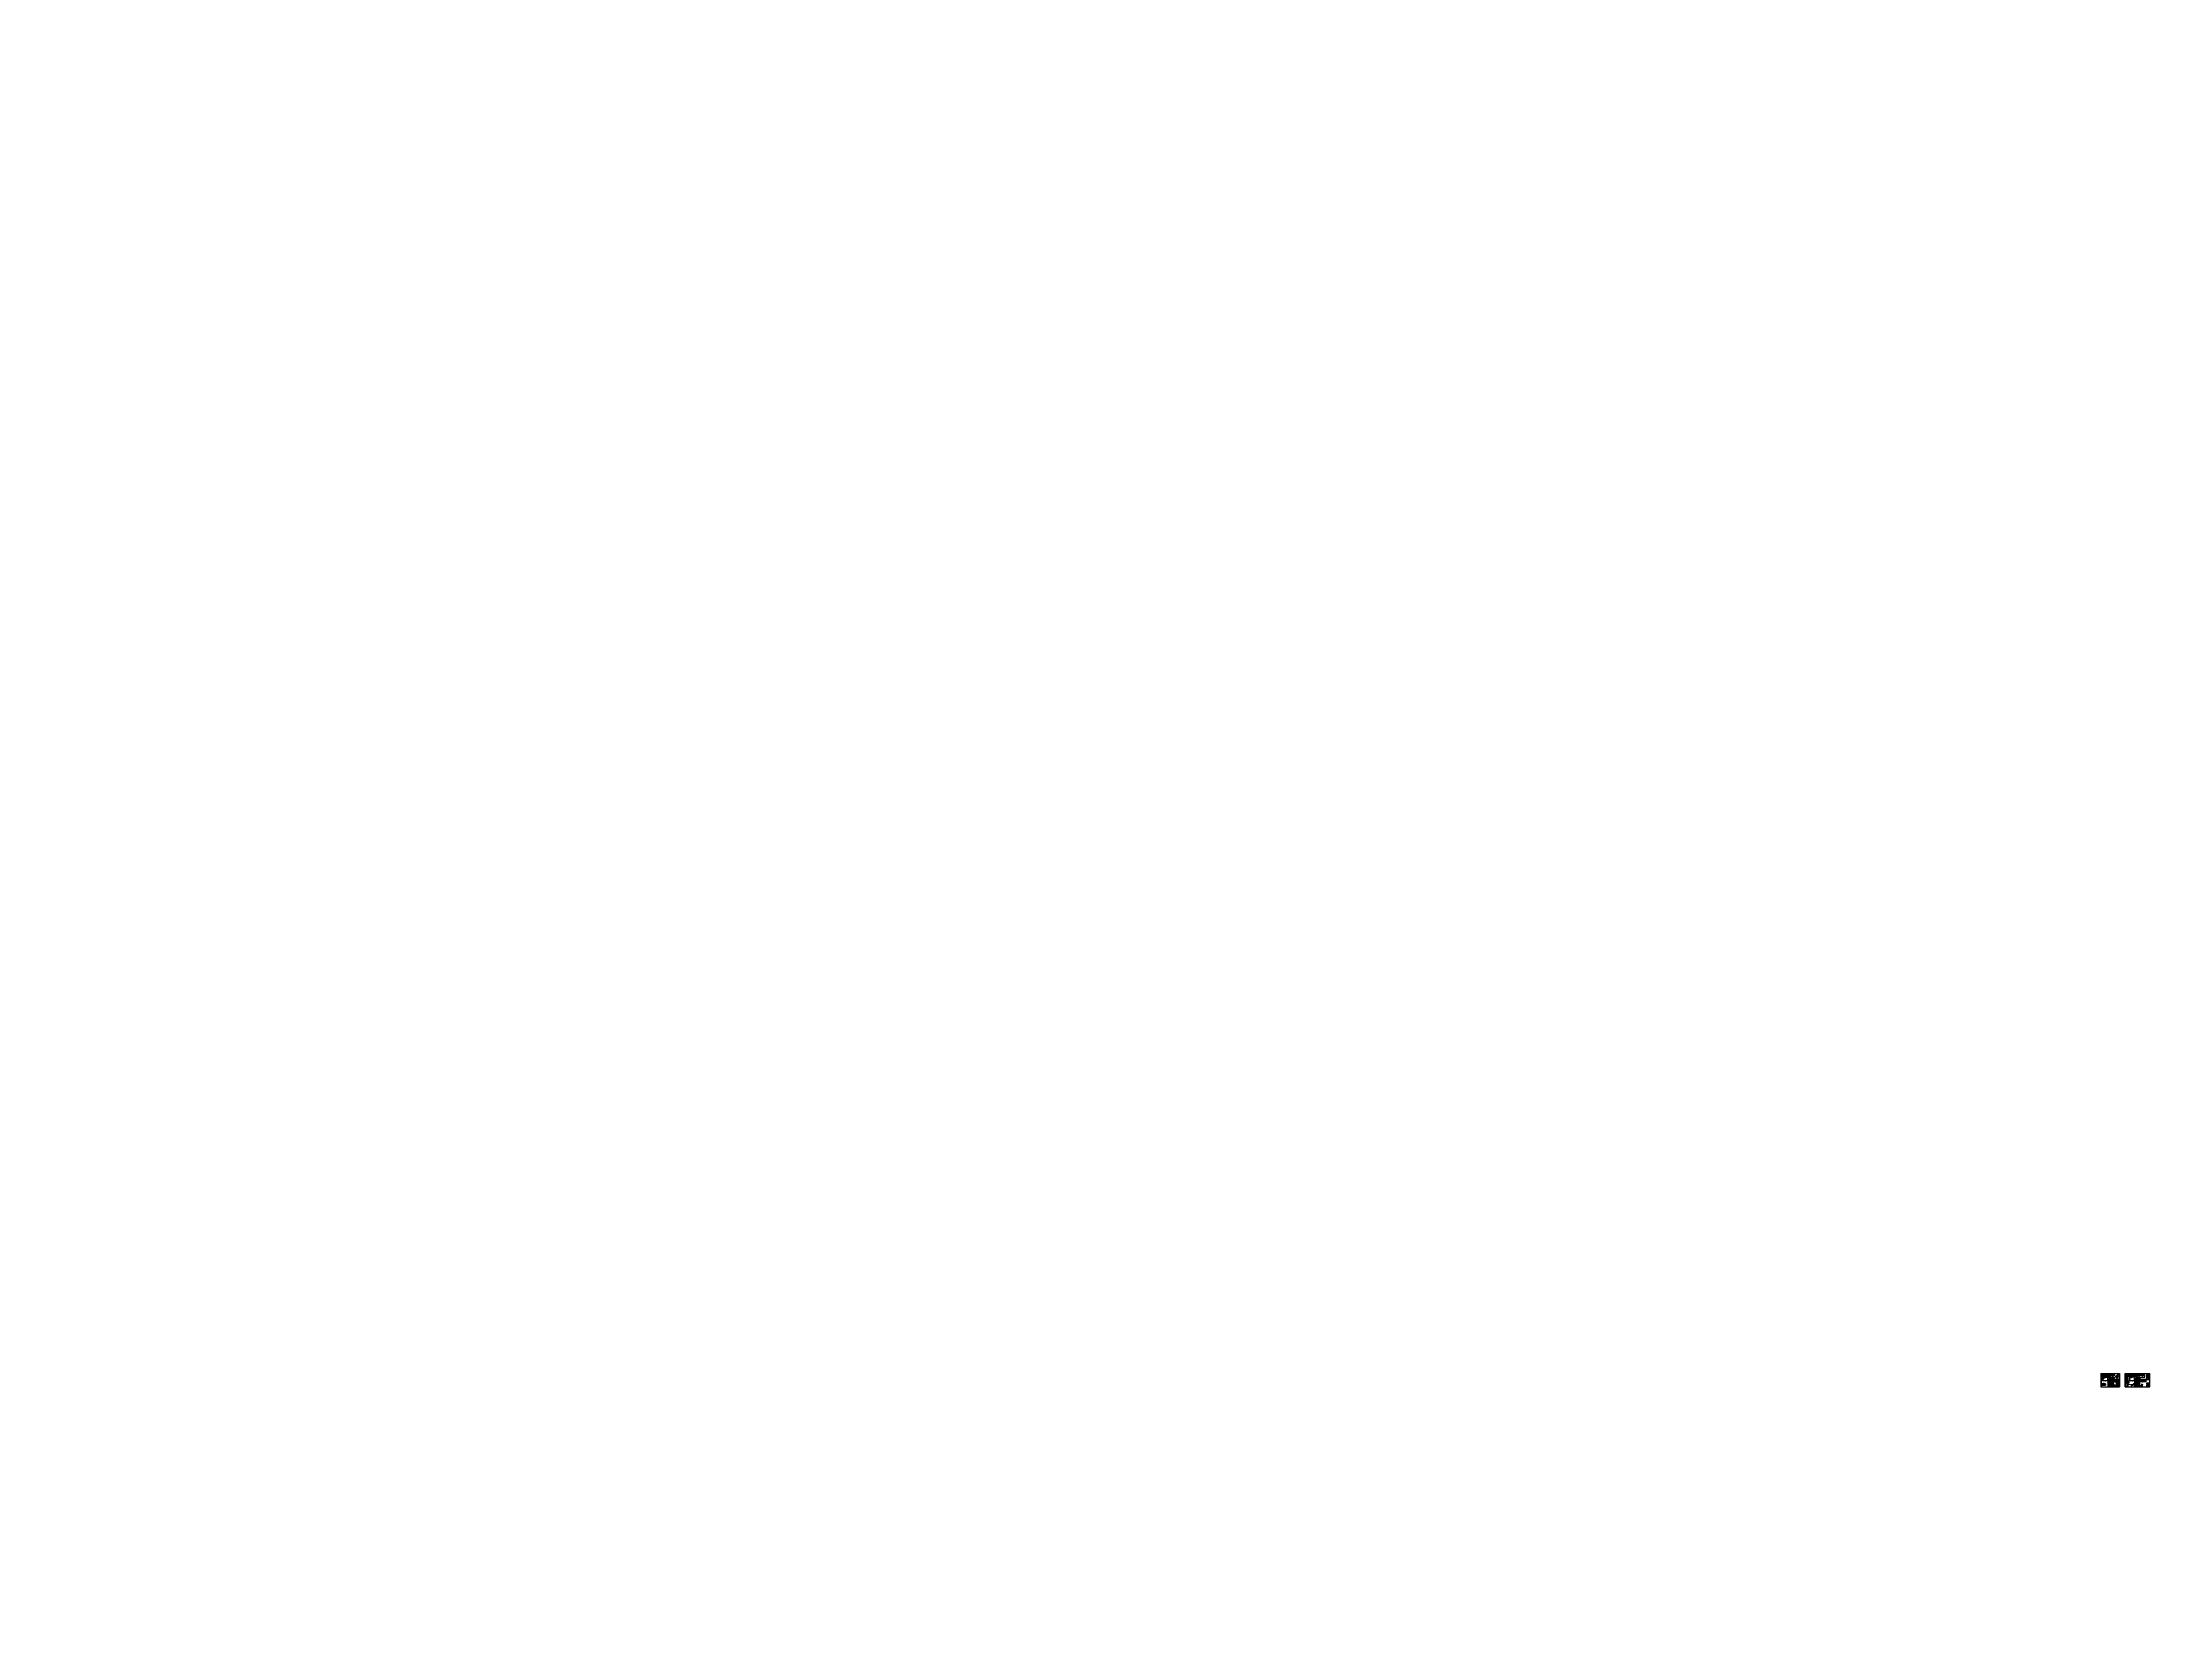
# Model space of a CAD drawing. Header units: millimetres. Extents: x -2485 to 3289, y -257 to 1952.
# Drawn here: x -2485 to 59, y -257 to 1669 of the extents above; entities outside this region: 1.
import ezdxf
from ezdxf.enums import TextEntityAlignment as Align

# ---------------------------------------------------------------- set-up
doc = ezdxf.new("R2010")
doc.units = ezdxf.units.MM
doc.header["$LTSCALE"] = 0.3
doc.header["$PDMODE"] = 1
doc.header["$PDSIZE"] = -0.8
for name, pattern in [('CONTINUO', [0]), ('HID', [0.37, 0.07, -0.1, 0.03, -0.1, 0.07]), ('HIDDEN2', [0.1875, 0.125, -0.0625]), ('T-5CM', [0.1, 0.05, -0.05])]:
    doc.linetypes.add(name, pattern=pattern)
for name, color, linetype in [('AF', 4, 'Continuous'), ('AUX', 2, 'Continuous'), ('BASE', 254, 'Continuous'), ('CAIXAS', 3, 'Continuous'), ('CAR_COLOR12', 20, 'Continuous'), ('CAR_TEXTO_01', 7, 'Continuous'), ('CAR_TEXTO_02', 2, 'Continuous'), ('CARIMBO', 4, 'Continuous'), ('detalhes esgoto', 1, 'HID'), ('DETALHES ÁGUA PLUVIAL', 6, 'HID'), ('DETALHES_CTR25', 7, 'Continuous'), ('ESCRITA', 9, 'Continuous'), ('esg', 2, 'Continuous'), ('ESGOTO', 2, 'Continuous'), ('EST', 11, 'Continuous'), ('H-INSERT-1', 1, 'Continuous'), ('IMPLANTAÇÃO ESGOTO', 2, 'Continuous'), ('PAREDE', 7, 'CONTINUO'), ('PAREDE_CTR25', 7, 'Continuous'), ('PILAR', 2, 'Continuous'), ('PLU', 6, 'HID'), ('PROJEÇÃO', 11, 'HIDDEN2'), ('SAN', 11, 'Continuous'), ('TEX', 11, 'Continuous'), ('TEXTO', 3, 'Continuous'), ('TUB', 1, 'Continuous'), ('VEGETAÇÃO', 92, 'Continuous'), ('VENTILAÇÃO', 3, 'T-5CM'), ('VISTAS', 1, 'Continuous')]:
    doc.layers.add(name, color=color, linetype=linetype)
for name, color, linetype, lineweight in [('IMPLANTAÇÃO  ÁGUA PLUVIAL', 6, 'HID', 15), ('PROJETO ÁGUA', 140, 'Continuous', 15), ('prumada', 9, 'Continuous', 15)]:
    doc.layers.add(name, color=color, linetype=linetype, lineweight=lineweight)
doc.styles.add('ARIAL', font='ARIAL.TTF', dxfattribs={"height": 0.12})
doc.styles.add('CAIXA', font='swiss.ttf')
doc.styles.add('ROMAND', font='romand')
doc.styles.add('ROMANS', font='romans.shx', dxfattribs={"height": 0.03})
doc.styles.add('SANSSERIFBOLD', font='sasb____.pfb')
doc.linetypes.add('ZIGZAG', pattern='A,0.00254,-5.08,[131,ltypeshp.shx,S=5.08,R=0,X=-5.08,Y=0],-10.16,[131,ltypeshp.shx,S=5.08,R=180,X=5.08,Y=0],-5.08', length=20.32254)
doc.dimstyles.new('20', dxfattribs={"dimtxt": 0.03, "dimasz": 0.02, "dimexe": 0.02, "dimexo": 0.02, "dimgap": 0.03, "dimtad": 1, "dimdec": 3, "dimlfac": 100, "dimdsep": 46, "dimtxsty": 'ROMANS', "dimcen": 0.02, "dimclrd": 11, "dimclre": 11, "dimclrt": 3, "dimadec": 0, "dimazin": 0, "dimtfac": 3.333333, "dimtdec": 3, "dimtix": 1, "dimtmove": 2, "dimatfit": 3, "dimfxl": 0, "dimtolj": 1, "dimarcsym": 0})

# ---------------------------------------------------------------- blocks, each defined once
blk = doc.blocks.new('vs')
at = {"layer": 'SAN'}
blk.add_line((0, 0), (0, 0), dxfattribs=at)
blk.add_line((0, 0), (0, 0), dxfattribs=at)
blk.add_line((0, 0), (0, 0), dxfattribs=at)
blk.add_line((0, 0), (0, 0), dxfattribs=at)
blk.add_line((0, 0), (0, 0), dxfattribs=at)
blk.add_line((0, 0), (0, 0), dxfattribs=at)
for radius, start, end in [(0.185, 54.1651, 73.3468), (0.251, 90, 106.6532), (0.173, 69.9171, 89.9758), (0.28, 71.601, 89.9864), (0.198, 124.9644, 138.1402), (0.152, 163.0933, 196.9067), (0.136, 125.8349, 149.1749), (0.216, 108.2402, 129.1699), (0.165, 107.7554, 128.0493), (0.336, 90.0033, 106.7766), (0.268, 55.0356, 73.8462), (0.126, 0, 30.64), (0.0821, 327.4372, 32.5628), (0.126, 329.36, 0), (0.198, 30.64, 55.0356), (0.136, 30.8251, 54.1651), (0.185, 286.6532, 305.8349), (0.251, 253.3468, 270), (0.173, 270.0242, 290.0829), (0.28, 270.0136, 288.399), (0.198, 221.8598, 235.0356), (0.136, 210.8251, 234.1651), (0.216, 230.8301, 251.7598), (0.165, 231.9507, 252.2446), (0.336, 253.2234, 269.9967), (0.268, 286.1538, 304.9644), (0.198, 304.9644, 329.36), (0.136, 305.8349, 329.1749)]:
    blk.add_arc((0, 0), radius, start, end, dxfattribs=at)
blk = doc.blocks.new('lv-eo')
at = {"layer": 'SAN'}
for radius, start, end in [(0.111, 60.7008, 90), (0.169, 36.4327, 60.7008), (0.225, 17.001, 36.4327), (0.3, 360, 17.001), (0.3, 162.999, 180), (0.225, 143.5673, 162.999), (0.169, 119.2992, 143.5673), (0.111, 90, 119.2992), (0.3, 342.999, 0), (0.225, 323.5673, 342.999), (0.169, 299.2992, 323.5673), (0.111, 270, 299.2992), (0.111, 240.7008, 270), (0.169, 216.4327, 240.7008), (0.225, 197.001, 216.4327), (0.3, 180, 197.001)]:
    blk.add_arc((0, 0), radius, start, end, dxfattribs=at)
blk = doc.blocks.new('mic-p')
at = {"layer": 'SAN'}
blk.add_line((0, 0), (0, 0), dxfattribs=at)
blk.add_line((0, 0), (0, 0), dxfattribs=at)
blk.add_line((0, 0), (0, 0), dxfattribs=at)
blk.add_line((0, 0), (0, 0), dxfattribs=at)
blk.add_line((0, 0), (0, 0), dxfattribs=at)
blk.add_line((0, 0), (0, 0), dxfattribs=at)
blk.add_line((0, 0), (0, 0), dxfattribs=at)
blk.add_line((0, 0), (0, 0), dxfattribs=at)
blk.add_line((0, 0), (0, 0), dxfattribs=at)
blk.add_line((0, 0), (0, 0), dxfattribs=at)
blk.add_line((0, 0), (0, 0), dxfattribs=at)
blk.add_line((0, 0), (0, 0), dxfattribs=at)
blk.add_line((0, 0), (0, 0), dxfattribs=at)
blk.add_line((0, 0), (0, 0), dxfattribs=at)
blk.add_circle((0, 0), 0.0075, dxfattribs=at)
for radius, start, end in [(0.015, 0, 52.0212), (0.172, 58.14, 85.5264), (0.472, 55.5311, 58.14), (0.5, 52.0212, 58.14), (0.015, 0, 55.5311), (0.005, 85.5264, 180), (0.02, 90, 180), (0.015, 114.5959, 180), (0.2, 58.14, 114.5959), (0.472, 301.86, 304.4689), (0.5, 301.86, 307.9788), (0.172, 274.4736, 301.86), (0.02, 180, 270), (0.005, 180, 274.4736), (0.015, 307.9788, 0), (0.015, 304.4689, 0), (0.015, 180, 245.4041), (0.2, 245.4041, 301.86)]:
    blk.add_arc((0, 0), radius, start, end, dxfattribs=at)
blk = doc.blocks.new('tq-celite-22l')
at = {"layer": 'SAN'}
blk.add_line((0, 0), (0, 0), dxfattribs=at)
blk.add_line((0, 0), (0, 0), dxfattribs=at)
for points in [[(0, 0), (0, 0, -0.414214), (0, 0), (0, 0, -0.394624), (0, 0, -0.016837), (0, 0), (0, 0)], [(0, 0), (0, 0, 0.414214), (0, 0), (0, 0), (0, 0), (0, 0, -0.414214), (0, 0), (0, 0)], [(0, 0), (0, 0, -0.394924), (0, 0), (0, 0, -0.40821), (0, 0, -0.016916), (0, 0), (0, 0)], [(0, 0), (0, 0, 0.394924), (0, 0), (0, 0, 0.40821), (0, 0, 0.016916), (0, 0), (0, 0)], [(0, 0), (0, 0, 0.414214), (0, 0), (0, 0, 0.394624), (0, 0, 0.016837), (0, 0), (0, 0)], [(0, 0), (0, 0, -0.414214), (0, 0), (0, 0), (0, 0), (0, 0, 0.414214), (0, 0), (0, 0)]]:
    blk.add_lwpolyline(points, format="xyb", dxfattribs=at)
for centre, radius, start, end in [((0, 0), 0.02, 3.9851, 92.6997), ((-2, 0), 2.18, 359.9963, 3.8953), ((-2, 0), 2.18, 356.1047, 0.0037), ((0, 0), 0.02, 267.3003, 356.0149)]:
    blk.add_arc(centre, radius, start, end, dxfattribs=at)
blk = doc.blocks.new('ce50x60')
at = {"layer": 'CAIXAS', "linetype": 'T-5CM'}
for p, q in [((0, 0.8), (0.9, 0.8)), ((0, 0), (0, 0.8)), ((0.9, 0), (0, 0)), ((0.9, 0.8), (0.9, 0))]:
    blk.add_line(p, q, dxfattribs=at)
at = {"layer": 'CAIXAS', "color": 9, "linetype": 'Continuous'}
for p, q in [((0.15, 0.15), (0.15, 0.65)), ((0.15, 0.65), (0.75, 0.65)), ((0.75, 0.15), (0.15, 0.15)), ((0.75, 0.65), (0.75, 0.15))]:
    blk.add_line(p, q, dxfattribs=at)
at = {"layer": 'CAIXAS'}
for p, q in [((0.75, 0.65), (0.15, 0.15)), ((0.75, 0.15), (0.15, 0.65))]:
    blk.add_line(p, q, dxfattribs=at)
blk = doc.blocks.new('cg50x60')
at = {"layer": 'CAIXAS'}
for p, q in [((0, 1), (1, 0)), ((1, 1), (0, 0))]:
    blk.add_line(p, q, dxfattribs=at)
at = {"layer": 'CAIXAS', "color": 9, "linetype": 'Continuous'}
blk.add_line((1, 1), (1, 0), dxfattribs=at)
at = {"layer": 'CAIXAS', "linetype": 'T-5CM'}
blk.add_lwpolyline([(0, 0), (0, 1), (1, 1), (1, 0)], close=True, dxfattribs=at)
at = {"layer": 'CAIXAS', "color": 9, "linetype": 'Continuous'}
for points in [[(0, 0), (0, 1), (1, 1)], [(1, 0), (0, 0)]]:
    blk.add_lwpolyline(points, dxfattribs=at)
at = {"layer": 'TUB', "color": 13}
blk.add_circle((1, 0), 0.065, dxfattribs=at)
blk = doc.blocks.new('S')
at = {"layer": 'AF'}
blk.add_line((0, 0), (0, 0), dxfattribs=at)
at = {"layer": 'AF', "color": 4}
blk.add_line((0, 0), (0, 0), dxfattribs=at)
blk.add_line((0, 0), (0, 0), dxfattribs=at)
blk.add_line((0, 0), (0, 0), dxfattribs=at)
blk = doc.blocks.new('RG')
blk.add_hatch(color=3).paths.add_polyline_path([(0, 0, 1), (0, 0, 1)])
at = {"layer": 'AF'}
blk.add_line((0, 0), (0, 0), dxfattribs=at)
blk.add_line((0, 0), (0, 0), dxfattribs=at)
blk.add_circle((0, 0), 0.03, dxfattribs=at)
blk = doc.blocks.new('c90c50t')
at = {"layer": 'TUB', "color": 3, "linetype": 'Continuous'}
blk.add_line((0, 0), (0, 0), dxfattribs=at)
blk.add_line((0, 0), (0, 0), dxfattribs=at)
at = {"layer": 'TUB', "color": 1, "linetype": 'Continuous'}
blk.add_line((0, 0), (0, 0), dxfattribs=at)
blk.add_line((0, 0), (0, 0), dxfattribs=at)
at = {"layer": 'TUB', "color": 7}
blk.add_line((0, 0), (0, 0), dxfattribs=at)
blk.add_line((0, 0), (0, 0), dxfattribs=at)
blk.add_line((0, 0), (0, 0), dxfattribs=at)
blk.add_line((0, 0), (0, 0), dxfattribs=at)
blk.add_line((0, 0), (0, 0), dxfattribs=at)
blk.add_line((0, 0), (0, 0), dxfattribs=at)
at = {"layer": 'TUB', "color": 4}
blk.add_line((0, 0), (0, 0), dxfattribs=at)
blk.add_line((0, 0), (0, 0), dxfattribs=at)
blk.add_line((0, 0), (0, 0), dxfattribs=at)
blk.add_line((0, 0), (0, 0), dxfattribs=at)
at = {"layer": 'TUB', "color": 3}
blk.add_line((0, 0), (0, 0), dxfattribs=at)
blk.add_line((0, 0), (0, 0), dxfattribs=at)
blk.add_line((0, 0), (0, 0), dxfattribs=at)
blk.add_line((0, 0), (0, 0), dxfattribs=at)
at = {"layer": 'TUB', "color": 4}
for radius in [0.0309, 0.027, 0.0254]:
    blk.add_circle((0, 0), radius, dxfattribs=at)
for radius, start, end in [(0.00874, 270, 0), (0.0165, 350.3769, 165.498), (0.00874, 180, 270)]:
    blk.add_arc((0, 0), radius, start, end, dxfattribs=at)
blk = doc.blocks.new('l50')
at = {"layer": 'TUB', "color": 4}
for p, q in [((-0.035, 0.02595), (-0.031875, 0.02695)), ((0.0229, 0.02535), (-0.035, 0.02535)), ((-0.031875, 0.02695), (0.0213, 0.02695)), ((0.0213, 0.02695), (0.0213, 0.03095)), ((0.0213, 0.03095), (0.0325, 0.03095)), ((0.0229, 0.02535), (0.0229, 0.02935)), ((0.0229, 0.02935), (0.0309, 0.02935)), ((0.0309, 0.02935), (0.0309, 0.02535)), ((0.0309, 0.02535), (0.04, 0.02535)), ((0.0325, 0.03095), (0.0325, 0.02695)), ((0.0325, 0.02695), (0.04, 0.02695)), ((0.0229, -0.02535), (-0.035, -0.02535)), ((-0.035, -0.02595), (-0.031875, -0.02695)), ((-0.031875, -0.02695), (0.0213, -0.02695)), ((0.0213, -0.02695), (0.0213, -0.03095)), ((0.0213, -0.03095), (0.0325, -0.03095)), ((0.0229, -0.02535), (0.0229, -0.02935)), ((0.0229, -0.02935), (0.0309, -0.02935)), ((0.0309, -0.02535), (0.04, -0.02535)), ((0.0309, -0.02935), (0.0309, -0.02535)), ((0.0325, -0.02695), (0.04, -0.02695)), ((0.0325, -0.03095), (0.0325, -0.02695))]:
    blk.add_line(p, q, dxfattribs=at)
at = {"layer": 'TUB', "color": 3}
for p, q in [((-0.035, 0.02595), (-0.035, 0)), ((-0.035, -0.02595), (-0.035, 0)), ((0, 0.02535), (0, 0)), ((0, -0.02535), (0, 0)), ((0.0229, 0), (0.0229, 0.02535)), ((0.0229, 0), (0.0229, -0.02535)), ((0.0309, 0), (0.0309, 0.02535)), ((0.0309, 0), (0.0309, -0.02535)), ((0.04, 0), (0.04, 0.02695)), ((0.04, 0), (0.04, -0.02695))]:
    blk.add_line(p, q, dxfattribs=at)
blk = doc.blocks.new('CP40N')
at = {"layer": 'CAIXAS', "linetype": 'T-5CM'}
for p, q in [((-0.3, -0.3), (-0.3, 0.3)), ((-0.3, 0.3), (0.3, 0.3)), ((0.3, 0.3), (0.3, -0.3)), ((0.3, -0.3), (-0.3, -0.3))]:
    blk.add_line(p, q, dxfattribs=at)
at = {"layer": 'CAIXAS', "color": 9, "linetype": 'Continuous'}
for p, q in [((-0.2, -0.2), (-0.2, 0.2)), ((-0.2, 0.2), (0.2, 0.2)), ((0.2, 0.2), (0.2, -0.2)), ((0.2, -0.2), (-0.2, -0.2))]:
    blk.add_line(p, q, dxfattribs=at)
at = {"layer": 'CAIXAS', "color": 7}
for p, q in [((0.2, 0.12), (-0.2, 0.12)), ((0.2, 0.04), (-0.2, 0.04)), ((0.2, -0.04), (-0.2, -0.04)), ((0.2, -0.12), (-0.2, -0.12))]:
    blk.add_line(p, q, dxfattribs=at)
blk = doc.blocks.new('def fisico')
for p, q in [((432, 58), (432, 57)), ((432, 58), (432, 57)), ((432, 57), (433, 57)), ((432, 57), (433, 57)), ((432, 57), (433, 57)), ((433, 57), (432, 57)), ((432, 57), (432, 57)), ((432, 57), (432, 57)), ((433, 57), (433, 57)), ((433, 57), (433, 57)), ((433, 57), (433, 57)), ((433, 57), (433, 57)), ((433, 57), (433, 57)), ((433, 57), (433, 57)), ((433, 57), (433, 57))]:
    blk.add_line(p, q)
for centre, radius, start, end in [((432, 58), 0.136, 264.3974, 156.5932), ((432, 57), 0.531, 117.8826, 332.6359), ((432, 57), 0.436, 123.2395, 342.159)]:
    blk.add_arc(centre, radius, start, end)
blk = doc.blocks.new('A$C20A80000')
at = {"linetype": 'Continuous'}
for p, q in [((0, 5), (1, 5)), ((0, 0), (0, 5)), ((0, 4), (1, 5)), ((0, 4), (1, 5)), ((0, 4), (1, 5)), ((0, 5), (1, 5)), ((0, 5), (0, 5)), ((0, 5), (4, 5)), ((0, 3), (1, 4)), ((0, 3), (1, 4)), ((0, 4), (1, 4)), ((0, 4), (1, 4)), ((0, 2), (1, 3)), ((0, 2), (1, 3)), ((0, 2), (1, 3)), ((0, 3), (1, 3)), ((0, 3), (1, 3)), ((0, 1), (1, 2)), ((0, 1), (1, 2)), ((0, 1), (1, 2)), ((0, 2), (1, 2)), ((0, 2), (1, 2)), ((0, 0), (1, 1)), ((0, 0), (1, 1)), ((0, 1), (1, 1)), ((0, 1), (1, 1)), ((0, 0), (1, 1)), ((0, 0), (1, 0)), ((0, 0), (0, 0)), ((1, 5), (1, 5)), ((1, 4), (1, 5)), ((1, 5), (1, 5)), ((1, 0), (1, 5)), ((1, 3), (1, 4)), ((1, 4), (1, 4)), ((1, 3), (1, 3)), ((1, 3), (1, 3)), ((1, 1), (1, 2)), ((1, 2), (1, 2)), ((1, 2), (1, 2)), ((1, 1), (1, 1)), ((1, 1), (1, 1)), ((1, 0), (1, 0)), ((1, 0), (1, 0)), ((1, 0), (1, 0)), ((2, 2), (3, 2)), ((2, 1), (2, 2)), ((2, 1), (3, 1)), ((3, 1), (3, 2)), ((4, 5), (4, 0)), ((4, 0), (4, 5)), ((4, 0), (4, 0))]:
    blk.add_line(p, q, dxfattribs=at)
for p, q in [((0, 5), (0, 5)), ((0, 4), (0, 4)), ((0, 4), (0, 4)), ((0, 4), (0, 3)), ((0, 3), (0, 3)), ((0, 3), (0, 2)), ((0, 2), (0, 2)), ((0, 2), (0, 2)), ((0, 1), (0, 1)), ((0, 1), (0, 1)), ((0, 1), (0, 0)), ((0, 0), (0, 0))]:
    blk.add_line(p, q)
at = {"xscale": 1.002925529111963, "yscale": 1.002925529111963, "zscale": 1.002925529112038}
blk.add_blockref('def fisico', (-431, -56), dxfattribs=at)
blk = doc.blocks.new('b100')
at = {"layer": 'TUB', "color": 7}
for p in [(0, 0), (0, -0.1), (0, -0.1), (0, 0), (0, 0)]:
    blk.add_line(p, (0, 0), dxfattribs=at)
for points in [[(0, 0.1), (0, 0), (0, 0), (0, 0), (0, 0), (0, 0), (0, 0), (0, 0), (0, 0), (0, 0), (0, 0), (0, 0)], [(0, 0), (0, 0), (0, 0), (0, 0), (0, 0), (0, 0), (0, 0), (0, 0), (0, 0), (0, 0), (0, 0), (0, 0), (0, 0), (0, 0), (0, 0), (0, 0), (0, 0), (0, 0), (0, 0), (0, 0), (0, 0), (0, 0), (0, 0), (0, 0), (0, 0), (0, 0), (0, 0), (0, 0), (0, 0), (0, 0), (0, 0), (0, 0), (0, 0), (0, 0), (0, 0), (0, 0), (0, 0), (0, 0), (0, 0), (0, 0), (0, 0), (0, 0), (0, 0), (0, 0), (0, 0), (0, 0), (0, 0), (0, 0), (0, 0), (0, 0), (0, 0), (0, 0), (0, 0), (0, 0), (0, 0), (0, 0), (0, 0), (0, 0), (0, 0), (0, 0), (0, 0), (0, 0), (0, 0), (0, 0), (0, 0), (0, 0), (0, -0.1), (0, -0.1), (0, -0.1), (0, -0.1), (0, -0.1), (0, -0.1), (0, -0.1), (0, -0.1), (0, -0.1), (0, -0.1), (0, -0.1), (0, -0.1), (0, -0.1), (0, -0.1), (0, -0.1), (0, -0.1), (0, -0.1), (0, -0.1), (0, -0.1), (0, -0.1), (0, -0.1), (0, -0.1), (0, -0.1)], [(0, 0), (0, 0), (0, 0), (0, 0), (0, 0), (0, 0), (0, 0), (0, 0), (0, 0), (0, 0), (0, 0), (0, 0), (0, 0), (0, 0), (0, 0), (0, 0), (0, 0), (0, 0), (0, 0), (0, 0), (0, 0), (0, 0), (0, 0), (0, 0), (0, 0), (0, 0), (0, 0), (0, 0), (0, 0), (0, 0), (0, 0), (0, 0), (0, 0), (0, 0), (0, 0), (0, 0), (0, 0), (0, 0), (0, 0), (0, 0), (0, 0), (0, 0), (0, 0), (0, 0), (0, 0), (0, 0), (0, 0), (0, 0), (0, 0), (0, 0), (0, 0), (0, 0), (0, 0), (0, 0), (0, 0), (0, 0), (0, 0), (0, 0), (0, 0), (0, 0), (0, 0), (0, 0), (0, 0), (0, 0), (0, 0), (0, 0), (0, -0.1), (0, -0.1), (0, -0.1), (0, -0.1), (0, -0.1), (0, -0.1), (0, -0.1), (0, -0.1), (0, -0.1), (0, -0.1), (0, -0.1), (0, -0.1), (0, -0.1), (0, -0.1), (0, -0.1), (0, -0.1), (0, -0.1), (0, -0.1), (0, -0.1), (0, -0.1), (0, -0.1), (0, -0.1), (0, -0.1)]]:
    blk.add_lwpolyline(points, dxfattribs=at)
blk = doc.blocks.new('*D45')
at = {"layer": 'TEX', "color": 11, "lineweight": -2}
for p, q in [((58.5, 57.9), (58.8, 57.9)), ((58.7, 57.4), (58.8, 57.4)), ((58.8, 57.9), (58.8, 57.4))]:
    blk.add_line(p, q, dxfattribs=at)
at = {"layer": 'TEX', "color": 11}
for points in [[(58.8, 57.9), (58.8, 57.9), (58.8, 57.9)], [(58.8, 57.4), (58.8, 57.4), (58.8, 57.4)]]:
    blk.add_solid(points, dxfattribs=at)
at = {"layer": 'TEX', "color": 3, "insert": (58.7, 57.7), "char_height": 0.03, "attachment_point": 5, "rotation": 90, "style": 'ROMANS'}
blk.add_mtext('\\A1;VAR', dxfattribs=at)
blk = doc.blocks.new('*D46')
at = {"layer": 'TEX', "color": 11, "lineweight": -2}
for p, q in [((56.3, 57.9), (56.3, 58)), ((56.4, 58), (56.7, 58)), ((56.7, 57.9), (56.7, 58))]:
    blk.add_line(p, q, dxfattribs=at)
at = {"layer": 'TEX', "color": 11}
for points in [[(56.4, 58), (56.4, 58), (56.3, 58)], [(56.7, 58), (56.7, 58), (56.7, 58)]]:
    blk.add_solid(points, dxfattribs=at)
at = {"layer": 'TEX', "color": 3, "insert": (56.5, 58), "char_height": 0.03, "attachment_point": 5, "style": 'ROMANS'}
blk.add_mtext('\\A1;40', dxfattribs=at)
blk = doc.blocks.new('*D47')
at = {"layer": 'TEX', "color": 11, "lineweight": -2}
for p, q in [((56.2, 57.8), (56.1, 57.8)), ((56.1, 57.4), (56.1, 57.8)), ((56.2, 57.4), (56.1, 57.4))]:
    blk.add_line(p, q, dxfattribs=at)
at = {"layer": 'TEX', "color": 11}
for points in [[(56.1, 57.8), (56.1, 57.8), (56.1, 57.8)], [(56.1, 57.4), (56.1, 57.4), (56.1, 57.4)]]:
    blk.add_solid(points, dxfattribs=at)
at = {"layer": 'TEX', "color": 3, "insert": (56.1, 57.6), "char_height": 0.03, "attachment_point": 5, "rotation": 90, "style": 'ROMANS'}
blk.add_mtext('\\A1;40', dxfattribs=at)
blk = doc.blocks.new('*D48')
at = {"layer": 'TEX', "color": 11, "lineweight": -2}
for p, q in [((58.7, 55.8), (58.9, 55.8)), ((58.8, 56.2), (58.9, 56.2)), ((58.8, 56.1), (58.8, 55.8))]:
    blk.add_line(p, q, dxfattribs=at)
at = {"layer": 'TEX', "color": 11}
for points in [[(58.8, 56.1), (58.8, 56.1), (58.8, 56.2)], [(58.8, 55.8), (58.8, 55.8), (58.8, 55.8)]]:
    blk.add_solid(points, dxfattribs=at)
at = {"layer": 'TEX', "color": 3, "insert": (58.8, 56), "char_height": 0.03, "attachment_point": 5, "rotation": 90, "style": 'ROMANS'}
blk.add_mtext('\\A1;VAR', dxfattribs=at)
blk = doc.blocks.new('DD')
at = {"layer": 'TEX', "color": 9}
blk.add_line((0.2, 0), (0.2, 0), dxfattribs=at)
at = {"layer": 'TEX', "color": 9, "style": 'ROMANS'}
for s, height, p in [('%%c', 0.04, (0, 0)), ('%', 0.03, (0.3, 0))]:
    blk.add_text(s, height=height, dxfattribs=at).set_placement(p)
blk.add_attdef('N', (0.1, 0), '', height=0.03, dxfattribs=at)
blk.add_attdef('INCL', text='', height=0.03, dxfattribs=at).set_placement((0.3, 0), align=Align.RIGHT)
blk = doc.blocks.new('*D49')
at = {"layer": 'ESCRITA', "color": 11, "lineweight": -2}
for p, q in [((57.4, 55.9), (57.2, 55.9)), ((57.2, 55.9), (57.2, 54.9)), ((57.4, 54.8), (57.2, 54.8))]:
    blk.add_line(p, q, dxfattribs=at)
at = {"layer": 'ESCRITA', "color": 11}
for points in [[(57.2, 55.9), (57.2, 55.9), (57.2, 55.9)], [(57.2, 54.9), (57.2, 54.9), (57.2, 54.8)]]:
    blk.add_solid(points, dxfattribs=at)
at = {"layer": 'ESCRITA', "color": 3, "insert": (57.2, 55.4), "char_height": 0.03, "attachment_point": 5, "rotation": 90, "style": 'ROMANS'}
blk.add_mtext('\\A1;150', dxfattribs=at)
blk = doc.blocks.new('*D50')
at = {"layer": 'TEX', "color": 11, "lineweight": -2}
for p, q in [((55.8, 55.7), (55.8, 56.1)), ((55.8, 56.1), (56.8, 56.1)), ((56.8, 55.7), (56.8, 56.1))]:
    blk.add_line(p, q, dxfattribs=at)
at = {"layer": 'TEX', "color": 11}
for points in [[(55.8, 56.1), (55.8, 56.1), (55.8, 56.1)], [(56.8, 56.1), (56.8, 56.1), (56.8, 56.1)]]:
    blk.add_solid(points, dxfattribs=at)
at = {"layer": 'TEX', "color": 3, "insert": (56.3, 56.2), "char_height": 0.03, "attachment_point": 5, "style": 'ROMANS'}
blk.add_mtext('\\A1;100', dxfattribs=at)
blk = doc.blocks.new('*D54')
at = {"layer": 'ESGOTO', "color": 11, "lineweight": -2}
for p, q in [((57.4, 54.8), (57.2, 54.8)), ((57.2, 54.8), (57.2, 54.6)), ((57.4, 54.6), (57.2, 54.6))]:
    blk.add_line(p, q, dxfattribs=at)
at = {"layer": 'ESGOTO', "color": 11}
for points in [[(57.2, 54.8), (57.2, 54.8), (57.2, 54.8)], [(57.2, 54.6), (57.2, 54.6), (57.2, 54.6)]]:
    blk.add_solid(points, dxfattribs=at)
at = {"layer": 'ESGOTO', "color": 3, "insert": (57.2, 54.7), "char_height": 0.03, "attachment_point": 5, "rotation": 90, "style": 'ROMANS'}
blk.add_mtext('\\A1;50', dxfattribs=at)
blk = doc.blocks.new('*D51')
at = {"layer": 'TEX', "color": 11, "lineweight": -2}
for p, q in [((58.7, 59.9), (59, 59.9)), ((58.7, 59.3), (59, 59.3)), ((58.9, 59.8), (58.9, 59.3))]:
    blk.add_line(p, q, dxfattribs=at)
at = {"layer": 'TEX', "color": 11}
for points in [[(58.9, 59.8), (58.9, 59.8), (58.9, 59.9)], [(58.9, 59.3), (58.9, 59.3), (58.9, 59.3)]]:
    blk.add_solid(points, dxfattribs=at)
at = {"layer": 'TEX', "color": 3, "insert": (58.9, 59.6), "char_height": 0.03, "attachment_point": 5, "rotation": 90, "style": 'ROMANS'}
blk.add_mtext('\\A1;VAR', dxfattribs=at)
blk = doc.blocks.new('*D52')
at = {"layer": 'TEX', "color": 11, "lineweight": -2}
for p, q in [((55.9, 59.8), (55.8, 59.8)), ((55.8, 59.8), (55.8, 59.4)), ((55.9, 59.3), (55.8, 59.3))]:
    blk.add_line(p, q, dxfattribs=at)
at = {"layer": 'TEX', "color": 11}
for points in [[(55.8, 59.8), (55.8, 59.8), (55.8, 59.8)], [(55.8, 59.4), (55.8, 59.4), (55.8, 59.3)]]:
    blk.add_solid(points, dxfattribs=at)
at = {"layer": 'TEX', "color": 3, "insert": (55.8, 59.6), "char_height": 0.03, "attachment_point": 5, "rotation": 90, "style": 'ROMANS'}
blk.add_mtext('\\A1;50', dxfattribs=at)
blk = doc.blocks.new('*D53')
at = {"layer": 'TEX', "color": 11, "lineweight": -2}
for p, q in [((56, 60), (56, 60.1)), ((56.1, 60.1), (56.6, 60.1)), ((56.6, 60), (56.6, 60.1))]:
    blk.add_line(p, q, dxfattribs=at)
at = {"layer": 'TEX', "color": 11}
for points in [[(56.1, 60.1), (56.1, 60.1), (56, 60.1)], [(56.6, 60.1), (56.6, 60.1), (56.6, 60.1)]]:
    blk.add_solid(points, dxfattribs=at)
at = {"layer": 'TEX', "color": 3, "insert": (56.3, 60.1), "char_height": 0.03, "attachment_point": 5, "style": 'ROMANS'}
blk.add_mtext('\\A1;60', dxfattribs=at)
blk = doc.blocks.new('CP40')
at = {"layer": 'CAIXAS', "linetype": 'T-5CM'}
for p, q in [((-0.35, 0.35), (0.35, 0.35)), ((-0.35, -0.35), (-0.35, 0.35)), ((0.35, 0.35), (0.35, -0.35)), ((0.35, -0.35), (-0.35, -0.35))]:
    blk.add_line(p, q, dxfattribs=at)
at = {"layer": 'CAIXAS', "color": 9, "linetype": 'Continuous'}
for p, q in [((-0.2, 0.2), (0.2, 0.2)), ((-0.2, -0.2), (-0.2, 0.2)), ((0.2, 0.2), (0.2, -0.2)), ((0.2, -0.2), (-0.2, -0.2))]:
    blk.add_line(p, q, dxfattribs=at)
at = {"layer": 'CAIXAS', "color": 7}
for p, q in [((0.2, 0.12), (-0.2, 0.12)), ((0.2, 0.04), (-0.2, 0.04)), ((0.2, -0.04), (-0.2, -0.04)), ((0.2, -0.12), (-0.2, -0.12))]:
    blk.add_line(p, q, dxfattribs=at)
blk = doc.blocks.new('*D55')
at = {"layer": 'TEX', "color": 11, "lineweight": -2}
for p, q in [((33.9, 49.8), (34.2, 49.8)), ((34.1, 49.9), (34.2, 49.9)), ((34.2, 49.8), (34.2, 49.9))]:
    blk.add_line(p, q, dxfattribs=at)
at = {"layer": 'TEX', "color": 3, "insert": (34.2, 49.8), "char_height": 0.03, "attachment_point": 5, "rotation": 90, "style": 'ROMANS'}
blk.add_mtext('\\A1;7', dxfattribs=at)
blk = doc.blocks.new('*D56')
at = {"layer": 'TEX', "color": 11, "lineweight": -2}
for p, q in [((33.4, 49.8), (33.4, 49.5)), ((33.4, 49.5), (33.9, 49.5)), ((33.9, 49.8), (33.9, 49.5))]:
    blk.add_line(p, q, dxfattribs=at)
at = {"layer": 'TEX', "color": 11}
for points in [[(33.4, 49.5), (33.4, 49.5), (33.4, 49.5)], [(33.9, 49.5), (33.9, 49.5), (33.9, 49.5)]]:
    blk.add_solid(points, dxfattribs=at)
at = {"layer": 'TEX', "color": 3, "insert": (33.6, 49.6), "char_height": 0.03, "attachment_point": 5, "style": 'ROMANS'}
blk.add_mtext('\\A1;50', dxfattribs=at)
blk = doc.blocks.new('*D57')
at = {"layer": 'TEX', "color": 11, "lineweight": -2}
for p in [(34.1, 49.9), (34.1, 49.9), (34.2, 49.9)]:
    blk.add_line(p, (34.2, 49.9), dxfattribs=at)
at = {"layer": 'TEX', "color": 3, "insert": (34.2, 49.9), "char_height": 0.03, "attachment_point": 5, "rotation": 90, "style": 'ROMANS'}
blk.add_mtext('\\A1;7', dxfattribs=at)
blk = doc.blocks.new('n225')
at = {"layer": 'TEX', "color": 5, "linetype": 'Continuous'}
blk.add_line((-0.3, -0.2), (-0.2, -0.2), dxfattribs=at)
at = {"layer": 'TEX'}
blk.add_line((-0.3, -0.3), (-0.3, -0.3), dxfattribs=at)
at = {"layer": 'TEX', "color": 11}
blk.add_line((0, 0), (-0.2, -0.2), dxfattribs=at)
blk.add_line((0, 0), (-0.2, -0.2), dxfattribs=at)
at = {"layer": 'TEX', "color": 5, "linetype": 'Continuous'}
blk.add_circle((-0.2, -0.2), 0.075, dxfattribs=at)
blk.add_circle((-0.2, -0.2), 0.075, dxfattribs=at)
at = {"layer": 'TEX', "color": 11}
blk.add_solid([(0, -0.1), (-0.1, 0), (0, 0)], dxfattribs=at)
blk.add_solid([(0, -0.1), (-0.1, 0), (0, 0)], dxfattribs=at)
at = {"layer": 'TEX', "color": 5, "style": 'ROMANS'}
blk.add_text('%%c', height=0.04, rotation=45, dxfattribs=at).set_placement((-0.2, -0.2))
at = {"layer": 'TEX', "color": 9, "linetype": 'Continuous', "style": 'ROMANS'}
for tag, height, p in [('N', 0.036, (-0.2, -0.3)), ('L', 0.045, (-0.2, -0.2))]:
    blk.add_attdef(tag, text='', height=height, dxfattribs=at).set_placement(p, align=Align.CENTER)
at = {"layer": 'TEX', "color": 5, "linetype": 'Continuous', "style": 'ROMANS'}
blk.add_attdef('N', (-0.2, -0.1), '', height=0.03, rotation=45, dxfattribs=at)
blk = doc.blocks.new('CS150')
at = {"layer": 'SAN'}
for p, q in [((-0.075, 0), (0.075, 0)), ((0, 0.075), (0, -0.075))]:
    blk.add_line(p, q, dxfattribs=at)
for points in [[(-0.08, 0.08), (-0.08, -0.08), (0.08, -0.08), (0.08, 0.08)], [(-0.075, 0.075), (-0.075, -0.075), (0.075, -0.075), (0.075, 0.075)]]:
    blk.add_lwpolyline(points, close=True, dxfattribs=at)
blk = doc.blocks.new('100')
at = {"layer": 'TEX', "color": 9, "style": 'ROMANS'}
blk.add_text('%%c100', height=0.03, dxfattribs=at).set_placement((0, 0))
blk = doc.blocks.new('n135')
at = {"layer": 'TEX'}
blk.add_line((-0.3, 0.3), (-0.3, 0.3), dxfattribs=at)
at = {"layer": 'TEX', "color": 5, "linetype": 'Continuous'}
blk.add_line((-0.3, 0.2), (-0.2, 0.2), dxfattribs=at)
at = {"layer": 'TEX', "color": 11}
blk.add_line((0, 0), (-0.2, 0.2), dxfattribs=at)
blk.add_line((0, 0), (-0.2, 0.2), dxfattribs=at)
at = {"layer": 'TEX', "color": 5, "linetype": 'Continuous'}
blk.add_circle((-0.2, 0.2), 0.075, dxfattribs=at)
blk.add_circle((-0.2, 0.2), 0.075, dxfattribs=at)
at = {"layer": 'TEX', "color": 11}
blk.add_solid([(-0.1, 0), (0, 0.1), (0, 0)], dxfattribs=at)
blk.add_solid([(-0.1, 0), (0, 0.1), (0, 0)], dxfattribs=at)
at = {"layer": 'TEX', "color": 5, "style": 'ROMANS'}
blk.add_text('%%c', height=0.04, rotation=315, dxfattribs=at).set_placement((-0.2, 0.2))
at = {"layer": 'TEX', "color": 9, "linetype": 'Continuous', "style": 'ROMANS'}
for tag, height, p in [('N', 0.036, (-0.2, 0.2)), ('L', 0.045, (-0.2, 0.3))]:
    blk.add_attdef(tag, text='', height=height, dxfattribs=at).set_placement(p, align=Align.CENTER)
at = {"layer": 'TEX', "color": 5, "linetype": 'Continuous', "style": 'ROMANS'}
blk.add_attdef('N', (-0.1, 0.2), '', height=0.03, rotation=315, dxfattribs=at)
blk = doc.blocks.new('n45')
at = {"layer": 'TEX', "color": 11}
blk.add_line((0, 0), (0.2, 0.2), dxfattribs=at)
at = {"layer": 'TEX', "color": 5, "linetype": 'Continuous'}
blk.add_line((0.2, 0.2), (0.3, 0.2), dxfattribs=at)
at = {"layer": 'TEX'}
blk.add_line((0.3, 0.3), (0.3, 0.3), dxfattribs=at)
at = {"layer": 'TEX', "color": 5, "linetype": 'Continuous'}
blk.add_circle((0.2, 0.2), 0.075, dxfattribs=at)
at = {"layer": 'TEX', "color": 11}
blk.add_solid([(0.1, 0), (0, 0.1), (0, 0)], dxfattribs=at)
at = {"layer": 'TEX', "color": 5, "style": 'ROMANS'}
blk.add_text('%%c', height=0.04, rotation=45, dxfattribs=at).set_placement((0.1, 0.1))
at = {"layer": 'TEX', "color": 5, "linetype": 'Continuous', "style": 'ROMANS'}
blk.add_attdef('N', (0.1, 0.1), '', height=0.03, rotation=45, dxfattribs=at)
at = {"layer": 'TEX', "color": 9, "linetype": 'Continuous', "style": 'ROMANS'}
for tag, height, p in [('L', 0.045, (0.2, 0.3)), ('N', 0.036, (0.2, 0.2))]:
    blk.add_attdef(tag, text='', height=height, dxfattribs=at).set_placement(p, align=Align.CENTER)
blk = doc.blocks.new('N90')
at = {"layer": 'TEX', "color": 5, "linetype": 'Continuous'}
blk.add_line((-0.1, 0.3), (0.1, 0.3), dxfattribs=at)
at = {"layer": 'TEX'}
blk.add_line((0, 0.4), (0, 0.5), dxfattribs=at)
at = {"layer": 'TEX', "color": 11}
blk.add_line((0, 0), (0, 0.3), dxfattribs=at)
at = {"layer": 'TEX', "color": 5, "linetype": 'Continuous'}
blk.add_circle((0, 0.3), 0.075, dxfattribs=at)
at = {"layer": 'TEX', "color": 11}
blk.add_solid([(0, 0.1), (0, 0.1), (0, 0)], dxfattribs=at)
at = {"layer": 'TEX', "color": 5, "style": 'ROMANS'}
blk.add_text('%%c', height=0.04, rotation=90, dxfattribs=at).set_placement((0, 0.1))
at = {"layer": 'TEX', "color": 9, "linetype": 'Continuous', "style": 'ROMANS'}
for tag, height, p in [('L', 0.045, (0, 0.4)), ('N', 0.036, (0, 0.3))]:
    blk.add_attdef(tag, text='', height=height, dxfattribs=at).set_placement(p, align=Align.CENTER)
at = {"layer": 'TEX', "color": 5, "linetype": 'Continuous', "style": 'ROMANS'}
blk.add_attdef('N', (0, 0.2), '', height=0.03, rotation=90, dxfattribs=at)
blk = doc.blocks.new('150')
at = {"layer": 'TEX', "color": 9, "style": 'ROMANS'}
blk.add_text('%%c150', height=0.03, dxfattribs=at).set_placement((0, 0))
blk = doc.blocks.new('cp50n')
at = {"layer": 'CAIXAS', "linetype": 'T-5CM'}
for p, q in [((0, 1), (1, 1)), ((0, 0), (0, 1)), ((1, 0), (0, 0)), ((1, 1), (1, 0))]:
    blk.add_line(p, q, dxfattribs=at)
at = {"layer": 'CAIXAS', "color": 9, "linetype": 'Continuous'}
for p, q in [((0, 0), (0, 1)), ((0, 1), (1, 1)), ((0, 0), (1, 0)), ((1, 1), (1, 0))]:
    blk.add_line(p, q, dxfattribs=at)
at = {"layer": 'CAIXAS', "color": 7}
for p, q in [((0, 1), (1, 1)), ((0, 0), (1, 0)), ((0, 0), (1, 0)), ((0, 0), (1, 0)), ((0, 0), (1, 0)), ((0, 0), (1, 0))]:
    blk.add_line(p, q, dxfattribs=at)
blk = doc.blocks.new('s8e')
at = {"layer": 'TEX', "color": 5}
blk.add_lwpolyline([(0, 0), (0, 0), (0, 0)], close=True, dxfattribs=at)
at = {"layer": 'TEX', "color": 5, "style": 'ROMANS'}
blk.add_text('VAI', height=0.03, dxfattribs=at).set_placement((0.1, 0))
blk.add_attdef('NOME', (0.1, 0), '', height=0.03, dxfattribs=at)
blk = doc.blocks.new('N337')
at = {"layer": 'TEX', "color": 11}
blk.add_line((0, 0), (0.2, -0.1), dxfattribs=at)
at = {"layer": 'TEX', "color": 5, "linetype": 'Continuous'}
blk.add_line((0.2, -0.1), (0.4, -0.1), dxfattribs=at)
at = {"layer": 'TEX'}
blk.add_line((0.4, -0.2), (0.5, -0.2), dxfattribs=at)
at = {"layer": 'TEX', "color": 5, "linetype": 'Continuous'}
blk.add_circle((0.3, -0.1), 0.075, dxfattribs=at)
at = {"layer": 'TEX', "color": 11}
blk.add_solid([(0.1, 0), (0.1, 0), (0, 0)], dxfattribs=at)
at = {"layer": 'TEX', "color": 5, "style": 'ROMANS'}
blk.add_text('%%c', height=0.04, rotation=337.5, dxfattribs=at).set_placement((0.1, 0))
at = {"layer": 'TEX', "color": 5, "linetype": 'Continuous', "style": 'ROMANS'}
blk.add_attdef('N', (0.1, 0), '', height=0.03, rotation=337.5, dxfattribs=at)
at = {"layer": 'TEX', "color": 9, "linetype": 'Continuous', "style": 'ROMANS'}
for tag, height, p in [('L', 0.045, (0.3, -0.1)), ('N', 0.036, (0.3, -0.2))]:
    blk.add_attdef(tag, text='', height=height, dxfattribs=at).set_placement(p, align=Align.CENTER)
blk = doc.blocks.new('N292')
at = {"layer": 'TEX', "color": 11}
blk.add_line((0, 0), (0.1, -0.2), dxfattribs=at)
at = {"layer": 'TEX', "color": 5, "linetype": 'Continuous'}
blk.add_line((0.1, -0.3), (0.2, -0.3), dxfattribs=at)
at = {"layer": 'TEX'}
blk.add_line((0.2, -0.4), (0.2, -0.5), dxfattribs=at)
at = {"layer": 'TEX', "color": 5, "linetype": 'Continuous'}
blk.add_circle((0.1, -0.3), 0.075, dxfattribs=at)
at = {"layer": 'TEX', "color": 11}
blk.add_solid([(0, -0.1), (0, -0.1), (0, 0)], dxfattribs=at)
at = {"layer": 'TEX', "color": 5, "style": 'ROMANS'}
blk.add_text('%%c', height=0.04, rotation=292.5, dxfattribs=at).set_placement((0, -0.1))
at = {"layer": 'TEX', "color": 5, "linetype": 'Continuous', "style": 'ROMANS'}
blk.add_attdef('N', (0.1, -0.1), '', height=0.03, rotation=292.5, dxfattribs=at)
at = {"layer": 'TEX', "color": 9, "linetype": 'Continuous', "style": 'ROMANS'}
for tag, height, p in [('L', 0.045, (0.1, -0.3)), ('N', 0.036, (0.1, -0.4))]:
    blk.add_attdef(tag, text='', height=height, dxfattribs=at).set_placement(p, align=Align.CENTER)
blk = doc.blocks.new('50')
at = {"layer": 'TEX', "color": 9, "style": 'ROMANS'}
blk.add_text('%%c50', height=0.03, dxfattribs=at).set_placement((0, 0))
blk = doc.blocks.new('25')
at = {"layer": 'TEX', "color": 9, "style": 'ROMANS'}
blk.add_text('%%c25', height=0.03, dxfattribs=at).set_placement((0, 0))
blk = doc.blocks.new('D')
at = {"layer": 'TEX', "color": 9, "style": 'ROMANS'}
blk.add_text('%%c', height=0.04, dxfattribs=at).set_placement((0, 0))
at = {"layer": 'TEX', "color": 9, "linetype": 'Continuous', "style": 'ROMANS'}
blk.add_attdef('N', (0.1, 0), '', height=0.03, dxfattribs=at)
blk = doc.blocks.new('N315')
at = {"layer": 'TEX', "color": 11}
blk.add_line((0, 0), (0.2, -0.2), dxfattribs=at)
at = {"layer": 'TEX', "color": 5, "linetype": 'Continuous'}
blk.add_line((0.2, -0.2), (0.3, -0.2), dxfattribs=at)
at = {"layer": 'TEX'}
blk.add_line((0.3, -0.3), (0.3, -0.3), dxfattribs=at)
at = {"layer": 'TEX', "color": 5, "linetype": 'Continuous'}
blk.add_circle((0.2, -0.2), 0.075, dxfattribs=at)
at = {"layer": 'TEX', "color": 11}
blk.add_solid([(0, -0.1), (0.1, 0), (0, 0)], dxfattribs=at)
at = {"layer": 'TEX', "color": 5, "style": 'ROMANS'}
blk.add_text('%%c', height=0.04, rotation=315, dxfattribs=at).set_placement((0.1, -0.1))
at = {"layer": 'TEX', "color": 5, "linetype": 'Continuous', "style": 'ROMANS'}
blk.add_attdef('N', (0.1, -0.1), '', height=0.03, rotation=315, dxfattribs=at)
at = {"layer": 'TEX', "color": 9, "linetype": 'Continuous', "style": 'ROMANS'}
for tag, height, p in [('L', 0.045, (0.2, -0.2)), ('N', 0.036, (0.2, -0.3))]:
    blk.add_attdef(tag, text='', height=height, dxfattribs=at).set_placement(p, align=Align.CENTER)
blk = doc.blocks.new('N247')
at = {"layer": 'TEX', "color": 5, "linetype": 'Continuous'}
blk.add_line((-0.2, -0.3), (-0.1, -0.3), dxfattribs=at)
at = {"layer": 'TEX'}
blk.add_line((-0.2, -0.4), (-0.2, -0.5), dxfattribs=at)
at = {"layer": 'TEX', "color": 11}
blk.add_line((0, 0), (-0.1, -0.2), dxfattribs=at)
blk.add_line((0, 0), (-0.1, -0.2), dxfattribs=at)
at = {"layer": 'TEX', "color": 5, "linetype": 'Continuous'}
blk.add_circle((-0.1, -0.3), 0.075, dxfattribs=at)
blk.add_circle((-0.1, -0.3), 0.075, dxfattribs=at)
at = {"layer": 'TEX', "color": 11}
blk.add_solid([(0, -0.1), (0, -0.1), (0, 0)], dxfattribs=at)
blk.add_solid([(0, -0.1), (0, -0.1), (0, 0)], dxfattribs=at)
at = {"layer": 'TEX', "color": 5, "style": 'ROMANS'}
blk.add_text('%%c', height=0.04, rotation=67.5, dxfattribs=at).set_placement((-0.1, -0.2))
at = {"layer": 'TEX', "color": 5, "linetype": 'Continuous', "style": 'ROMANS'}
blk.add_attdef('N', (-0.1, -0.2), '', height=0.03, rotation=67.5, dxfattribs=at)
at = {"layer": 'TEX', "color": 9, "linetype": 'Continuous', "style": 'ROMANS'}
for tag, height, p in [('L', 0.045, (-0.1, -0.3)), ('N', 0.036, (-0.1, -0.4))]:
    blk.add_attdef(tag, text='', height=height, dxfattribs=at).set_placement(p, align=Align.CENTER)
blk = doc.blocks.new('N0')
at = {"layer": 'TEX', "color": 11}
blk.add_line((0, 0), (0.3, 0), dxfattribs=at)
at = {"layer": 'TEX', "color": 5, "linetype": 'Continuous'}
blk.add_line((0.3, 0), (0.4, 0), dxfattribs=at)
at = {"layer": 'TEX'}
blk.add_line((0.4, 0), (0.5, 0), dxfattribs=at)
at = {"layer": 'TEX', "color": 5, "linetype": 'Continuous'}
blk.add_circle((0.3, 0), 0.075, dxfattribs=at)
at = {"layer": 'TEX', "color": 11}
blk.add_solid([(0.1, 0), (0.1, 0), (0, 0)], dxfattribs=at)
at = {"layer": 'TEX', "color": 5, "style": 'ROMANS'}
blk.add_text('%%c', height=0.04, dxfattribs=at).set_placement((0.1, 0))
at = {"layer": 'TEX', "style": 'ROMANS'}
blk.add_text('JJ', height=0.001, dxfattribs=at).set_placement((0, 0))
at = {"layer": 'TEX', "color": 5, "linetype": 'Continuous', "style": 'ROMANS'}
blk.add_attdef('N', (0.2, 0), '', height=0.03, dxfattribs=at)
at = {"layer": 'TEX', "color": 9, "linetype": 'Continuous', "style": 'ROMANS'}
for tag, height in [('L', 0.045), ('N', 0.036)]:
    blk.add_attdef(tag, text='', height=height, dxfattribs=at).set_placement((0.3, 0), align=Align.CENTER)
blk = doc.blocks.new('v90')
at = {"layer": 'TEX', "color": 5, "linetype": 'Continuous'}
blk.add_line((0.1, 0.2), (-0.1, 0.2), dxfattribs=at)
at = {"layer": 'TEX', "color": 11}
for p, q in [((0, 0.2), (0, 0.4)), ((0, 0), (0, 0.1))]:
    blk.add_line(p, q, dxfattribs=at)
at = {"layer": 'TEX', "color": 5, "linetype": 'Continuous'}
blk.add_circle((0, 0.2), 0.075, dxfattribs=at)
at = {"layer": 'TEX', "color": 11}
blk.add_solid([(0, 0.4), (0, 0.4), (0, 0.4)], dxfattribs=at)
at = {"layer": 'TEX', "color": 5, "style": 'ROMANS'}
blk.add_text('%%c', height=0.04, rotation=90, dxfattribs=at).set_placement((0, 0.3))
at = {"layer": 'TEX', "color": 5, "linetype": 'Continuous', "style": 'ROMANS'}
blk.add_attdef('N', (0, 0.3), '', height=0.03, rotation=90, dxfattribs=at)
at = {"layer": 'TEX', "color": 9, "linetype": 'Continuous', "style": 'ROMANS'}
for tag, height, p in [('L', 0.045, (0, 0.2)), ('N', 0.036, (0, 0.1))]:
    blk.add_attdef(tag, text='', height=height, dxfattribs=at).set_placement(p, align=Align.CENTER)
blk = doc.blocks.new('N112')
at = {"layer": 'TEX'}
blk.add_line((-0.2, 0.4), (-0.2, 0.5), dxfattribs=at)
at = {"layer": 'TEX', "color": 5, "linetype": 'Continuous'}
blk.add_line((-0.2, 0.3), (-0.1, 0.3), dxfattribs=at)
at = {"layer": 'TEX', "color": 11}
blk.add_line((0, 0), (-0.1, 0.2), dxfattribs=at)
blk.add_line((0, 0), (-0.1, 0.2), dxfattribs=at)
at = {"layer": 'TEX', "color": 5, "linetype": 'Continuous'}
blk.add_circle((-0.1, 0.3), 0.075, dxfattribs=at)
blk.add_circle((-0.1, 0.3), 0.075, dxfattribs=at)
at = {"layer": 'TEX', "color": 11}
blk.add_solid([(0, 0.1), (0, 0.1), (0, 0)], dxfattribs=at)
blk.add_solid([(0, 0.1), (0, 0.1), (0, 0)], dxfattribs=at)
at = {"layer": 'TEX', "color": 5, "style": 'ROMANS'}
blk.add_text('%%c', height=0.04, rotation=292.5, dxfattribs=at).set_placement((-0.1, 0.2))
at = {"layer": 'TEX', "color": 9, "linetype": 'Continuous', "style": 'ROMANS'}
for tag, height in [('L', 0.045), ('N', 0.036)]:
    blk.add_attdef(tag, text='', height=height, dxfattribs=at).set_placement((-0.1, 0.3), align=Align.CENTER)
at = {"layer": 'TEX', "color": 5, "linetype": 'Continuous', "style": 'ROMANS'}
blk.add_attdef('N', (-0.1, 0.2), '', height=0.03, rotation=292.5, dxfattribs=at)
blk = doc.blocks.new('s8d')
at = {"layer": 'TEX', "color": 5}
blk.add_lwpolyline([(0, 0), (0, 0), (0, 0)], close=True, dxfattribs=at)
at = {"layer": 'TEX', "color": 5, "style": 'ROMANS'}
blk.add_text('VAI', height=0.03, dxfattribs=at).set_placement((-0.1, 0), align=Align.RIGHT)
blk.add_attdef('NOME', text='', height=0.03, dxfattribs=at).set_placement((0, 0), align=Align.RIGHT)
blk = doc.blocks.new('PN')
at = {"layer": 'TEX', "color": 3, "linetype": 'Continuous', "style": 'SANSSERIFBOLD'}
blk.add_text('ESC. 1 :', height=0.06, dxfattribs=at).set_placement((-0.1, 0), align=Align.CENTER)
at = {"layer": 'TEX', "color": 9, "style": 'SANSSERIFBOLD'}
blk.add_attdef('NOME', text='', height=0.08, dxfattribs=at).set_placement((-0.3, 0), align=Align.RIGHT)
at = {"layer": 'TEX', "color": 3, "style": 'SANSSERIFBOLD'}
blk.add_attdef('ESCALA', (0.1, 0), '', height=0.06, dxfattribs=at)
blk = doc.blocks.new('V45')
at = {"layer": 'TEX', "color": 5, "linetype": 'Continuous'}
blk.add_line((0.2, 0.1), (0, 0.1), dxfattribs=at)
at = {"layer": 'TEX', "color": 11}
for p, q in [((0, 0), (0.1, 0.1)), ((0.2, 0.2), (0.3, 0.3))]:
    blk.add_line(p, q, dxfattribs=at)
at = {"layer": 'TEX', "color": 5, "linetype": 'Continuous'}
blk.add_circle((0.1, 0.1), 0.075, dxfattribs=at)
at = {"layer": 'TEX', "color": 11}
blk.add_solid([(0.3, 0.3), (0.3, 0.3), (0.3, 0.3)], dxfattribs=at)
at = {"layer": 'TEX', "color": 5, "style": 'ROMANS'}
blk.add_text('%%c', height=0.04, rotation=45, dxfattribs=at).set_placement((0.2, 0.2))
at = {"layer": 'TEX', "color": 9, "linetype": 'Continuous', "style": 'ROMANS'}
for tag, height in [('L', 0.045), ('N', 0.036)]:
    blk.add_attdef(tag, text='', height=height, dxfattribs=at).set_placement((0.1, 0.1), align=Align.CENTER)
at = {"layer": 'TEX', "color": 5, "linetype": 'Continuous', "style": 'ROMANS'}
blk.add_attdef('N', (0.2, 0.2), '', height=0.03, rotation=45, dxfattribs=at)
blk = doc.blocks.new('SENT')
at = {"layer": 'TEX', "color": 5}
blk.add_lwpolyline([(-0.1, -0.1), (-0.1, 0.1), (0, 0)], close=True, dxfattribs=at)
blk = doc.blocks.new('*D71')
at = {"layer": 'TEX', "color": 11, "lineweight": -2}
for p, q in [((16.2, 54.3), (16.5, 54.3)), ((16.2, 53.6), (16.5, 53.6)), ((16.5, 54.3), (16.5, 53.6))]:
    blk.add_line(p, q, dxfattribs=at)
at = {"layer": 'TEX', "color": 11}
for points in [[(16.5, 54.3), (16.5, 54.3), (16.5, 54.3)], [(16.5, 53.6), (16.5, 53.6), (16.5, 53.6)]]:
    blk.add_solid(points, dxfattribs=at)
at = {"layer": 'TEX', "color": 3, "insert": (16.4, 53.9), "char_height": 0.03, "attachment_point": 5, "rotation": 90, "style": 'ROMANS'}
blk.add_mtext('\\A1;330', dxfattribs=at)
blk = doc.blocks.new('*D72')
at = {"layer": 'TEX', "color": 11, "lineweight": -2}
for p, q in [((16.2, 53.6), (16.5, 53.6)), ((16.4, 53.3), (16.5, 53.3)), ((16.5, 53.6), (16.5, 53.3))]:
    blk.add_line(p, q, dxfattribs=at)
at = {"layer": 'TEX', "color": 11}
for points in [[(16.5, 53.6), (16.5, 53.6), (16.5, 53.6)], [(16.5, 53.3), (16.5, 53.3), (16.5, 53.3)]]:
    blk.add_solid(points, dxfattribs=at)
at = {"layer": 'TEX', "color": 3, "insert": (16.4, 53.5), "char_height": 0.03, "attachment_point": 5, "rotation": 90, "style": 'ROMANS'}
blk.add_mtext('\\A1;150', dxfattribs=at)
blk = doc.blocks.new('A$C36206172')
at = {"color": 11}
blk.add_lwpolyline([(0, 0.3), (0.9, 0.3), (0.9, 0.1), (0, 0.1)], close=True, dxfattribs=at)
at = {"layer": 'TEX', "color": 11, "linetype": 'Continuous'}
blk.add_line((1.1, 0), (0.9, 0.1), dxfattribs=at)
blk.add_solid([(1.1, 0), (1.1, 0.1), (1.1, 0)], dxfattribs=at)
at = {"layer": 'TEX', "color": 9, "linetype": 'Continuous', "style": 'ROMANS'}
for s, p in [('ABRIR SOMENTE PARA A', (0, 0.2)), ('MANTER SEMPRE FECHADO', (0, 0.3)), ('ESCORVA DA BOMBA', (0, 0.2))]:
    blk.add_text(s, height=0.045, dxfattribs=at).set_placement(p)
blk = doc.blocks.new('A$C3129007D')
at = {"layer": 'TEX', "color": 9, "linetype": 'Continuous', "style": 'ROMANS'}
for s, p in [('PREVER CHAVE DE REVERSÃO PARA AS', (0, 0.1)), ('AS BOMBAS E CHAVE ELETRICA DE BOIA ', (0, 0.1)), ('NOS RESERVATORIOS SUPERIOR E INFERIOR', (0, 0))]:
    blk.add_text(s, height=0.04, dxfattribs=at).set_placement(p)
blk = doc.blocks.new('T4')
at = {"layer": 'TUB', "color": 13}
for q in [(-0.1, 0), (0, -0.1)]:
    blk.add_line((0, 0), q, dxfattribs=at)
at = {"layer": 'TUB', "color": 13, "linetype": 'Continuous'}
blk.add_line((0, 0), (0.1, 0), dxfattribs=at)
at = {"layer": 'TUB', "color": 4, "linetype": 'Continuous'}
for p, q in [((0.1, 0.1), (0.1, 0)), ((-0.1, 0), (-0.1, -0.1)), ((0, -0.1), (0, -0.1))]:
    blk.add_line(p, q, dxfattribs=at)
at = {"layer": 'TEX', "color": 5, "style": 'ROMANS'}
blk.add_text('T', height=0.045, dxfattribs=at).set_placement((0, 0), align=Align.RIGHT)
blk = doc.blocks.new('*D76')
at = {"layer": 'TEX', "color": 11, "lineweight": -2}
for p, q in [((15, 53.5), (15, 53.4)), ((15, 53.4), (15.3, 53.4)), ((15.3, 53.5), (15.3, 53.4))]:
    blk.add_line(p, q, dxfattribs=at)
at = {"layer": 'TEX', "color": 11}
for points in [[(15, 53.4), (15, 53.4), (15, 53.4)], [(15.3, 53.4), (15.3, 53.4), (15.3, 53.4)]]:
    blk.add_solid(points, dxfattribs=at)
at = {"layer": 'TEX', "color": 3, "insert": (15.2, 53.5), "char_height": 0.03, "attachment_point": 5, "style": 'ROMANS'}
blk.add_mtext('\\A1;150', dxfattribs=at)
blk = doc.blocks.new('*D77')
at = {"layer": 'TEX', "color": 11, "lineweight": -2}
for p, q in [((15.3, 53.5), (15.3, 53.4)), ((15.3, 53.4), (16.2, 53.4)), ((16.2, 53.5), (16.2, 53.4))]:
    blk.add_line(p, q, dxfattribs=at)
at = {"layer": 'TEX', "color": 11}
for points in [[(15.3, 53.4), (15.3, 53.4), (15.3, 53.4)], [(16.2, 53.4), (16.2, 53.4), (16.2, 53.4)]]:
    blk.add_solid(points, dxfattribs=at)
at = {"layer": 'TEX', "color": 3, "insert": (15.7, 53.5), "char_height": 0.03, "attachment_point": 5, "style": 'ROMANS'}
blk.add_mtext('\\A1;430', dxfattribs=at)
blk = doc.blocks.new('*D78')
at = {"layer": 'TUB', "color": 11, "linetype": 'ByBlock', "lineweight": -2}
for p, q in [((5.4, 47.8), (5.8, 47.8)), ((5.5, 46.8), (5.8, 46.8)), ((5.8, 46.9), (5.8, 47.8))]:
    blk.add_line(p, q, dxfattribs=at)
at = {"layer": 'TUB', "color": 11, "linetype": 'ByBlock'}
for points in [[(5.8, 47.8), (5.8, 47.8), (5.8, 47.8)], [(5.8, 46.9), (5.8, 46.9), (5.8, 46.8)]]:
    blk.add_solid(points, dxfattribs=at)
at = {"layer": 'TUB', "color": 3, "linetype": 'ByBlock', "insert": (5.7, 47.3), "char_height": 0.03, "attachment_point": 5, "rotation": 90, "style": 'ROMANS'}
blk.add_mtext('\\A1;100', dxfattribs=at)
blk = doc.blocks.new('*D79')
at = {"layer": 'TUB', "color": 11, "linetype": 'ByBlock', "lineweight": -2}
for p, q in [((5.4, 48.2), (5.8, 48.2)), ((5.4, 47.8), (5.8, 47.8)), ((5.8, 47.9), (5.8, 48.2))]:
    blk.add_line(p, q, dxfattribs=at)
at = {"layer": 'TUB', "color": 11, "linetype": 'ByBlock'}
for points in [[(5.8, 48.2), (5.8, 48.2), (5.8, 48.2)], [(5.8, 47.9), (5.8, 47.9), (5.8, 47.8)]]:
    blk.add_solid(points, dxfattribs=at)
at = {"layer": 'TUB', "color": 3, "linetype": 'ByBlock', "insert": (5.7, 48), "char_height": 0.03, "attachment_point": 5, "rotation": 90, "style": 'ROMANS'}
blk.add_mtext('\\A1;40', dxfattribs=at)
blk = doc.blocks.new('*D80')
at = {"layer": 'TUB', "color": 11, "linetype": 'ByBlock', "lineweight": -2}
for p, q in [((5.4, 48.3), (5.8, 48.3)), ((5.4, 48.2), (5.8, 48.2)), ((5.8, 48.2), (5.8, 48.3))]:
    blk.add_line(p, q, dxfattribs=at)
at = {"layer": 'TUB', "color": 3, "linetype": 'ByBlock', "insert": (5.7, 48.3), "char_height": 0.03, "attachment_point": 5, "rotation": 90, "style": 'ROMANS'}
blk.add_mtext('\\A1;10', dxfattribs=at)
blk = doc.blocks.new('*D81')
at = {"layer": 'TUB', "color": 11, "linetype": 'ByBlock', "lineweight": -2}
for p, q in [((5.4, 46.7), (5.8, 46.7)), ((5.5, 46.8), (5.8, 46.8)), ((5.8, 46.8), (5.8, 46.7))]:
    blk.add_line(p, q, dxfattribs=at)
at = {"layer": 'TUB', "color": 11, "linetype": 'ByBlock'}
for points in [[(5.8, 46.8), (5.8, 46.8), (5.8, 46.8)], [(5.8, 46.7), (5.8, 46.7), (5.8, 46.7)]]:
    blk.add_solid(points, dxfattribs=at)
at = {"layer": 'TUB', "color": 3, "linetype": 'ByBlock', "insert": (5.7, 46.8), "char_height": 0.03, "attachment_point": 5, "rotation": 90, "style": 'ROMANS'}
blk.add_mtext('\\A1;15', dxfattribs=at)
blk = doc.blocks.new('*D82')
at = {"layer": 'TUB', "color": 11, "linetype": 'ByBlock', "lineweight": -2}
for p, q in [((5.4, 48.3), (5.9, 48.3)), ((5.4, 46.7), (5.9, 46.7)), ((5.9, 48.3), (5.9, 46.7))]:
    blk.add_line(p, q, dxfattribs=at)
at = {"layer": 'TUB', "color": 11, "linetype": 'ByBlock'}
for points in [[(5.9, 48.3), (5.9, 48.3), (5.9, 48.3)], [(5.9, 46.7), (5.9, 46.7), (5.9, 46.7)]]:
    blk.add_solid(points, dxfattribs=at)
at = {"layer": 'TUB', "color": 3, "linetype": 'ByBlock', "insert": (5.9, 47.5), "char_height": 0.03, "attachment_point": 5, "rotation": 90, "style": 'ROMANS'}
blk.add_mtext('\\A1;165', dxfattribs=at)
blk = doc.blocks.new('ADC60')
at = {"layer": 'AF', "color": 3}
blk.add_line((0, 0), (0, 0), dxfattribs=at)
blk.add_line((0, 0), (0, 0), dxfattribs=at)
blk.add_line((0, 0), (0, 0), dxfattribs=at)
blk.add_line((0, 0), (0, 0), dxfattribs=at)
blk.add_line((0, 0), (0, 0), dxfattribs=at)
blk.add_line((0, 0), (0, 0), dxfattribs=at)
blk.add_line((0, 0), (0, 0), dxfattribs=at)
blk.add_line((0, 0), (0, 0), dxfattribs=at)
blk.add_line((0, 0), (0, 0), dxfattribs=at)
blk.add_line((0, 0), (0, 0), dxfattribs=at)
blk.add_line((0, 0), (0, 0), dxfattribs=at)
blk.add_line((0, 0), (0, 0), dxfattribs=at)
blk.add_line((0, 0), (0, 0), dxfattribs=at)
blk.add_line((0, 0), (0, 0), dxfattribs=at)
blk.add_line((0, 0), (0, 0), dxfattribs=at)
blk.add_line((0, 0), (0, 0), dxfattribs=at)
blk.add_line((0, 0), (0, 0), dxfattribs=at)
blk.add_line((0, 0), (0, 0), dxfattribs=at)
blk.add_line((0, 0), (0, 0), dxfattribs=at)
blk.add_line((0, 0), (0, 0), dxfattribs=at)
blk.add_line((0, 0), (0, 0), dxfattribs=at)
blk.add_line((0, 0), (0, 0), dxfattribs=at)
blk.add_line((0, 0), (0, 0), dxfattribs=at)
blk.add_line((0, 0), (0, 0), dxfattribs=at)
blk = doc.blocks.new('ADCX-2-15cm')
at = {"layer": 'AF', "color": 3}
for p, q in [((0, 0.03), (0, 0.038)), ((0, 0.038), (0.00625, 0.038)), ((0, 0.03), (0, 0)), ((0.075, 0.03), (0, 0.03)), ((0.01, 0.03425), (0.00625, 0.038)), ((0.01, 0.03425), (0.075, 0.03425)), ((0.01, 0.03), (0.01, 0)), ((0.14, 0.03425), (0.075, 0.03425)), ((0.075, 0.03), (0.15, 0.03)), ((0.14, 0.03425), (0.14375, 0.038)), ((0.14, 0.03), (0.14, 0)), ((0.15, 0.038), (0.14375, 0.038)), ((0.15, 0.03), (0.15, 0.038)), ((0.15, 0.03), (0.15, 0)), ((0, -0.03), (0, 0)), ((0, -0.03), (0, -0.038)), ((0.075, -0.03), (0, -0.03)), ((0, -0.038), (0.00625, -0.038)), ((0.01, -0.03425), (0.00625, -0.038)), ((0.01, -0.03), (0.01, 0)), ((0.01, -0.03425), (0.075, -0.03425)), ((0.075, -0.03), (0.15, -0.03)), ((0.14, -0.03425), (0.075, -0.03425)), ((0.14, -0.03), (0.14, 0)), ((0.14, -0.03425), (0.14375, -0.038)), ((0.15, -0.038), (0.14375, -0.038)), ((0.15, -0.03), (0.15, 0)), ((0.15, -0.03), (0.15, -0.038))]:
    blk.add_line(p, q, dxfattribs=at)
blk = doc.blocks.new('*D83')
at = {"layer": 'TUB', "color": 11, "linetype": 'ByBlock', "lineweight": -2}
for p, q in [((4.8, 48), (4.7, 48)), ((4.7, 47.9), (4.7, 48)), ((4.9, 47.8), (4.7, 47.8))]:
    blk.add_line(p, q, dxfattribs=at)
at = {"layer": 'TUB', "color": 11, "linetype": 'ByBlock'}
for points in [[(4.7, 48), (4.7, 48), (4.7, 48)], [(4.7, 47.9), (4.7, 47.9), (4.7, 47.8)]]:
    blk.add_solid(points, dxfattribs=at)
at = {"layer": 'TUB', "color": 3, "linetype": 'ByBlock', "insert": (4.7, 47.9), "char_height": 0.03, "attachment_point": 5, "rotation": 90, "style": 'ROMANS'}
blk.add_mtext('\\A1;15', dxfattribs=at)
blk = doc.blocks.new('BR60X50')
at = {"layer": 'AF', "color": 3}
for p, q in [((0, 0.03), (0.036, 0.03)), ((0, 0.0264), (0, 0.03)), ((0, 0.03), (0, 0)), ((0, -0.03), (0, 0)), ((0.00288, 0.02112), (0.00012, 0.02112)), ((0.00288, 0.025), (0.036, 0.025)), ((0.00288, 0.025), (0.00288, 0)), ((0.00288, 0.02112), (0.00288, 0.025)), ((0.00288, -0.025), (0.00288, 0)), ((0.036, 0.03), (0.036, 0)), ((0, -0.0264), (0, -0.03)), ((0, -0.03), (0.036, -0.03)), ((0.00288, -0.02112), (0.00012, -0.02112)), ((0.00288, -0.02112), (0.00288, -0.025)), ((0.00288, -0.025), (0.036, -0.025)), ((0.036, -0.03), (0.036, 0))]:
    blk.add_line(p, q, dxfattribs=at)
blk = doc.blocks.new('TB50')
at = {"layer": 'AF', "color": 3}
for p, q in [((0, 0), (0, 0)), ((0, 0), (0.1, 0)), ((0, 0), (0, 0)), ((0, 0), (0, 0)), ((0, 0), (0, 0)), ((0, -0.1), (0.1, 0)), ((0, 0), (0.1, 0)), ((0, 0), (0, 0)), ((0, 0), (0, 0)), ((0, 0), (0.1, 0)), ((0, 0), (0, 0)), ((0, 0), (0, 0)), ((0.1, 0), (0.1, 0)), ((0.1, 0), (0.1, 0)), ((0.1, -0.1), (0.1, 0)), ((0.1, 0), (0.1, 0)), ((0.1, 0), (0.1, 0)), ((0.1, 0), (0.1, 0)), ((0, 0), (0, 0)), ((0, 0), (0.1, 0)), ((0, 0), (0.1, 0)), ((0, 0), (0.1, 0)), ((0, 0), (0, 0)), ((0, 0), (0.1, 0)), ((0, -0.1), (0, 0)), ((0, 0), (0.1, 0)), ((0, -0.1), (0.1, -0.1)), ((0.4, -0.3), (0, -0.1)), ((0.1, -0.1), (0.1, 0)), ((0.4, -0.3), (0.1, -0.1))]:
    blk.add_line(p, q, dxfattribs=at)
for centre, radius in [((0, -0.1), 0.0142), ((0.5, -0.4), 0.126)]:
    blk.add_circle(centre, radius, dxfattribs=at)
at = {"style": 'ROMANS'}
blk.add_text('JJ', height=0.000000000833, dxfattribs=at).set_placement((0, 0))
blk = doc.blocks.new('J11')
at = {"layer": 'TUB', "color": 14, "linetype": 'Continuous'}
blk.add_line((0, 0), (0.1, 0), dxfattribs=at)
blk.add_line((0, 0), (0.1, 0), dxfattribs=at)
at = {"layer": 'TUB', "color": 4, "linetype": 'Continuous'}
for p, q in [((0.1, 0.1), (0.1, 0)), ((0.1, 0), (0.1, -0.1))]:
    blk.add_line(p, q, dxfattribs=at)
at = {"layer": 'TEX', "color": 5, "style": 'ROMANS'}
blk.add_text('J', height=0.045, dxfattribs=at).set_placement((0, 0), align=Align.RIGHT)
blk = doc.blocks.new('J12')
at = {"layer": 'TUB', "color": 4, "linetype": 'Continuous'}
for p, q in [((-0.1, 0.1), (-0.1, 0)), ((-0.1, 0), (-0.1, -0.1))]:
    blk.add_line(p, q, dxfattribs=at)
at = {"layer": 'TUB', "color": 14}
blk.add_line((0, 0), (-0.1, 0), dxfattribs=at)
blk.add_line((0, 0), (-0.1, 0), dxfattribs=at)
at = {"layer": 'TEX', "color": 5, "style": 'ROMANS'}
blk.add_text('J', height=0.045, dxfattribs=at).set_placement((0, 0))
blk = doc.blocks.new('S7E')
at = {"layer": 'TEX', "color": 5}
blk.add_lwpolyline([(0, 0), (0, 0), (0, 0)], close=True, dxfattribs=at)
at = {"layer": 'TEX', "color": 5, "style": 'ROMANS'}
for s in ['VEM', 'REDE']:
    blk.add_text(s, height=0.03, dxfattribs=at).set_placement((-0.1, 0), align=Align.RIGHT)

msp = doc.modelspace()

# ---------------------------------------------------------------- hatches: boundary and pattern name
h = msp.add_hatch()
h.set_pattern_fill('AR-CONC', color=256, scale=0.001, style=0)
h.set_pattern_definition([(50, (1.91703, 46.69373), (0.1821847, -0.015939), [0.01905, -0.20955]), (355, (1.91703, 46.69373), (-0.035243, 0.191057), [0.01524, -0.16764]), (100.451, (1.9322, 46.6924), (0.1469425, 0.175117), [0.01619, -0.17809]), (46.184, (1.91703, 46.74453), (0.271079, -0.042042), [0.028575, -0.314325]), (96.636, (1.93962, 46.74103), (0.237404, 0.247426), [0.024285, -0.267135]), (351.184, (1.91703, 46.74453), (0.237405, 0.247425), [0.02286, -0.25146]), (21, (1.94243, 46.73183), (0.151615, -0.1022655), [0.01905, -0.20955]), (326, (1.94243, 46.73183), (0.061802, 0.184188), [0.01524, -0.16764]), (71.4514, (1.95506, 46.72331), (0.2134165, 0.081923), [0.01619, -0.17809]), (37.5, (1.917026, 46.69373), (0.0030886, 0.084555), [0, -0.165608, 0, -0.17018, 0, -0.168275]), (7.5, (1.91703, 46.69373), (0.0668197, 0.1001806), [0, -0.097028, 0, -0.161798, 0, -0.064135]), (327.5, (1.860384, 46.69373), (0.1355906, -0.0057287), [0, -0.0635, 0, -0.19812, 0, -0.26289]), (317.5, (1.83498, 46.69373), (0.148129, 0.0254265), [0, -0.08255, 0, -0.131572, 0, -0.18669])])
h.paths.add_polyline_path([(5.067026, 48.243733), (5.067026, 46.943733), (4.967026, 46.843733), (2.167026, 46.843733), (2.067026, 46.943733), (2.067026, 48.243733), (3.217026, 48.243733), (3.217026, 48.393733), (3.117026, 48.393733), (3.117026, 48.343733), (1.917026, 48.343733), (1.917026, 46.693733), (5.217026, 46.693733), (5.217026, 48.343733), (4.017026, 48.343733), (4.017026, 48.393733), (3.917026, 48.393733), (3.917026, 48.243733)])
at = {"layer": 'AF'}
h = msp.add_hatch(dxfattribs=at)
h.set_pattern_fill('ANSI31', scale=0.5, style=0)
h.set_pattern_definition([(45, (14.514098, 55.330476), (-0.0088388, 0.0088388), [])])
h.paths.add_polyline_path([(14.514098, 55.406879), (14.514098, 55.350879), (14.584098, 55.350879), (14.584098, 55.406879)])
h = msp.add_hatch(dxfattribs=at)
h.set_pattern_fill('ANSI31', scale=0.5, style=0)
h.set_pattern_definition([(45, (14.514098, 55.336476), (-0.0088388, 0.0088388), [])])
h.paths.add_polyline_path([(14.514904, 55.316879), (14.514098, 55.316073), (14.514098, 55.260879), (14.582647, 55.260879), (14.584098, 55.262329), (14.584098, 55.316879)])
at = {"layer": 'BASE'}
h = msp.add_hatch(dxfattribs=at)
h.set_pattern_fill('AR-B816', color=256, scale=0.02, style=0)
h.set_pattern_definition([(0, (24.3711, 45.51398), (0, 0.16), []), (90, (24.3711, 45.51398), (-0.16, 0.16), [0.16, -0.16])])
h.paths.add_polyline_path([(33.392597, 49.785741), (33.392597, 49.855741), (33.242597, 49.855741), (33.242597, 49.785741)])
h.paths.add_polyline_path([(34.042597, 49.785741), (34.042597, 49.855741), (33.892597, 49.855741), (33.892597, 49.785741)])
at = {"layer": 'CAR_COLOR12'}
h = msp.add_hatch(color=256, dxfattribs=at)
h.paths.add_polyline_path([(19.456466, 49.038669, 1), (19.756149, 49.038669, 1)])
h.paths.add_polyline_path([(19.753994, 49.031177, 1), (19.638144, 49.031177, 1)], flags=16)
h = msp.add_hatch(color=256, dxfattribs=at)
h.paths.add_polyline_path([(19.456466, 49.038669, 1), (19.756149, 49.038669, 1)])
h.paths.add_polyline_path([(19.753994, 49.031177, 1), (19.638144, 49.031177, 1)], flags=16)
h = msp.add_hatch(color=256, dxfattribs=at)
h.paths.add_polyline_path([(55.986233, 49.038669, 1), (56.285916, 49.038669, 1)])
h.paths.add_polyline_path([(56.283762, 49.031177, 1), (56.167912, 49.031177, 1)], flags=16)
h = msp.add_hatch(color=256, dxfattribs=at)
h.paths.add_polyline_path([(55.986233, 49.038669, 1), (56.285916, 49.038669, 1)])
h.paths.add_polyline_path([(56.283762, 49.031177, 1), (56.167912, 49.031177, 1)], flags=16)
at = {"layer": 'CAR_TEXTO_01'}
h = msp.add_hatch(color=256, dxfattribs=at)
h.paths.add_polyline_path([(19.768428, 49.038669, 1.0000007442), (19.444187, 49.038669, 1.0000007442)])
h.paths.add_polyline_path([(19.756149, 49.038669, 1), (19.456466, 49.038669, 1)], flags=16)
h = msp.add_hatch(color=256, dxfattribs=at)
h.paths.add_polyline_path([(19.768428, 49.038669, 1.0000007442), (19.444187, 49.038669, 1.0000007442)])
h.paths.add_polyline_path([(19.756149, 49.038669, 1), (19.456466, 49.038669, 1)], flags=16)
h = msp.add_hatch(color=256, dxfattribs=at)
h.paths.add_polyline_path([(19.753994, 49.031177, 1), (19.638144, 49.031177, 1)])
h.paths.add_polyline_path([(19.741715, 49.031177, -1), (19.650423, 49.031177, -1)], flags=16)
h = msp.add_hatch(color=256, dxfattribs=at)
h.paths.add_polyline_path([(19.753994, 49.031177, 1), (19.638144, 49.031177, 1)])
h.paths.add_polyline_path([(19.741715, 49.031177, -1), (19.650423, 49.031177, -1)], flags=16)
h = msp.add_hatch(color=256, dxfattribs=at)
h.paths.add_polyline_path([(56.298195, 49.038669, 1.0000007442), (55.973954, 49.038669, 1.0000007442)])
h.paths.add_polyline_path([(56.285916, 49.038669, 1), (55.986233, 49.038669, 1)], flags=16)
h = msp.add_hatch(color=256, dxfattribs=at)
h.paths.add_polyline_path([(56.298195, 49.038669, 1.0000007442), (55.973954, 49.038669, 1.0000007442)])
h.paths.add_polyline_path([(56.285916, 49.038669, 1), (55.986233, 49.038669, 1)], flags=16)
h = msp.add_hatch(color=256, dxfattribs=at)
h.paths.add_polyline_path([(56.283762, 49.031177, 1), (56.167912, 49.031177, 1)])
h.paths.add_polyline_path([(56.271483, 49.031177, -1), (56.180191, 49.031177, -1)], flags=16)
h = msp.add_hatch(color=256, dxfattribs=at)
h.paths.add_polyline_path([(56.283762, 49.031177, 1), (56.167912, 49.031177, 1)])
h.paths.add_polyline_path([(56.271483, 49.031177, -1), (56.180191, 49.031177, -1)], flags=16)
at = {"layer": 'PAREDE'}
h = msp.add_hatch(color=256, dxfattribs=at)
h.paths.add_polyline_path([(11.557143, 53.93315), (11.557143, 53.89475), (11.595543, 53.89475, 0.4142135624)])
h.paths.add_polyline_path([(11.557143, 53.89475), (11.518743, 53.89475, 0.4142135624), (11.557143, 53.85635)])
h = msp.add_hatch(color=256, dxfattribs=at)
h.paths.add_polyline_path([(11.557143, 53.93315), (11.557143, 53.89475), (11.595543, 53.89475, 0.4142135624)])
h.paths.add_polyline_path([(11.557143, 53.89475), (11.518743, 53.89475, 0.4142135624), (11.557143, 53.85635)])
h = msp.add_hatch(color=256, dxfattribs=at)
h.paths.add_polyline_path([(43.708056, 54.107954), (43.708056, 54.069554), (43.746456, 54.069554, 0.4142135624)])
h.paths.add_polyline_path([(43.708056, 54.069554), (43.669656, 54.069554, 0.4142135624), (43.708056, 54.031154)])
h = msp.add_hatch(color=256, dxfattribs=at)
h.paths.add_polyline_path([(43.708056, 54.107954), (43.708056, 54.069554), (43.746456, 54.069554, 0.4142135624)])
h.paths.add_polyline_path([(43.708056, 54.069554), (43.669656, 54.069554, 0.4142135624), (43.708056, 54.031154)])
at = {"layer": 'PAREDE_CTR25'}
h = msp.add_hatch(color=256, dxfattribs=at)
h.paths.add_polyline_path([(8.668497, 54.506336), (8.668497, 54.477536), (8.697297, 54.477536, 0.4142135624)])
h.paths.add_polyline_path([(8.668497, 54.477536), (8.639697, 54.477536, 0.4142135624), (8.668497, 54.448736)])
h = msp.add_hatch(color=256, dxfattribs=at)
h.paths.add_polyline_path([(8.668497, 54.506336), (8.668497, 54.477536), (8.697297, 54.477536, 0.4142135624)])
h.paths.add_polyline_path([(8.668497, 54.477536), (8.639697, 54.477536, 0.4142135624), (8.668497, 54.448736)])
h = msp.add_hatch(dxfattribs=at)
h.set_pattern_fill('_USER', color=256, scale=0.06, style=0, pattern_type=0)
h.set_pattern_definition([(0, (11.185184, 56.00367), (0, 0.06), [])])
h.paths.add_polyline_path([(11.185184, 56.041228), (11.277862, 56.003668), (11.277862, 57.266107), (11.185184, 57.266107)])
h = msp.add_hatch(dxfattribs=at)
h.set_pattern_fill('_USER', color=256, scale=0.03, style=0, pattern_type=0)
h.set_pattern_definition([(0, (11.277862, 55.966107), (0, 0.03), [])])
h.paths.add_polyline_path([(11.277862, 56.003668), (11.37054, 55.966107), (11.37054, 57.266107), (11.277862, 57.266107)])
h = msp.add_hatch(color=256, dxfattribs=at)
h.paths.add_polyline_path([(11.350205, 58.483218), (11.350205, 58.444818), (11.388605, 58.444818, 0.4142135624)])
h.paths.add_polyline_path([(11.350205, 58.444818), (11.311805, 58.444818, 0.4142135624), (11.350205, 58.406418)])
h = msp.add_hatch(color=256, dxfattribs=at)
h.paths.add_polyline_path([(11.350205, 58.483218), (11.350205, 58.444818), (11.388605, 58.444818, 0.4142135624)])
h.paths.add_polyline_path([(11.350205, 58.444818), (11.311805, 58.444818, 0.4142135624), (11.350205, 58.406418)])
h = msp.add_hatch(color=256, dxfattribs=at)
h.paths.add_polyline_path([(11.491422, 56.276254), (11.491422, 56.237854), (11.529822, 56.237854, 0.4142135624)])
h.paths.add_polyline_path([(11.491422, 56.237854), (11.453022, 56.237854, 0.4142135624), (11.491422, 56.199454)])
h = msp.add_hatch(color=256, dxfattribs=at)
h.paths.add_polyline_path([(11.491422, 56.276254), (11.491422, 56.237854), (11.529822, 56.237854, 0.4142135624)])
h.paths.add_polyline_path([(11.491422, 56.237854), (11.453022, 56.237854, 0.4142135624), (11.491422, 56.199454)])
h = msp.add_hatch(color=256, dxfattribs=at)
h.paths.add_polyline_path([(40.81941, 54.68114), (40.81941, 54.65234), (40.84821, 54.65234, 0.4142135624)])
h.paths.add_polyline_path([(40.81941, 54.65234), (40.79061, 54.65234, 0.4142135624), (40.81941, 54.62354)])
h = msp.add_hatch(color=256, dxfattribs=at)
h.paths.add_polyline_path([(40.81941, 54.68114), (40.81941, 54.65234), (40.84821, 54.65234, 0.4142135624)])
h.paths.add_polyline_path([(40.81941, 54.65234), (40.79061, 54.65234, 0.4142135624), (40.81941, 54.62354)])
h = msp.add_hatch(dxfattribs=at)
h.set_pattern_fill('_USER', color=256, scale=0.06, style=0, pattern_type=0)
h.set_pattern_definition([(0, (43.336097, 56.17847), (0, 0.06), [])])
h.paths.add_polyline_path([(43.336097, 56.216032), (43.428775, 56.178472), (43.428775, 57.440912), (43.336097, 57.440912)])
h = msp.add_hatch(dxfattribs=at)
h.set_pattern_fill('_USER', color=256, scale=0.03, style=0, pattern_type=0)
h.set_pattern_definition([(0, (43.428775, 56.140912), (0, 0.03), [])])
h.paths.add_polyline_path([(43.428775, 56.178472), (43.521453, 56.140912), (43.521453, 57.440912), (43.428775, 57.440912)])
h = msp.add_hatch(color=256, dxfattribs=at)
h.paths.add_polyline_path([(43.501118, 58.658022), (43.501118, 58.619622), (43.539518, 58.619622, 0.4142135624)])
h.paths.add_polyline_path([(43.501118, 58.619622), (43.462718, 58.619622, 0.4142135624), (43.501118, 58.581222)])
h = msp.add_hatch(color=256, dxfattribs=at)
h.paths.add_polyline_path([(43.501118, 58.658022), (43.501118, 58.619622), (43.539518, 58.619622, 0.4142135624)])
h.paths.add_polyline_path([(43.501118, 58.619622), (43.462718, 58.619622, 0.4142135624), (43.501118, 58.581222)])
h = msp.add_hatch(color=256, dxfattribs=at)
h.paths.add_polyline_path([(43.642335, 56.451058), (43.642335, 56.412658), (43.680735, 56.412658, 0.4142135624)])
h.paths.add_polyline_path([(43.642335, 56.412658), (43.603935, 56.412658, 0.4142135624), (43.642335, 56.374258)])
h = msp.add_hatch(color=256, dxfattribs=at)
h.paths.add_polyline_path([(43.642335, 56.451058), (43.642335, 56.412658), (43.680735, 56.412658, 0.4142135624)])
h.paths.add_polyline_path([(43.642335, 56.412658), (43.603935, 56.412658, 0.4142135624), (43.642335, 56.374258)])
at = {"layer": 'TEX'}
h = msp.add_hatch(dxfattribs=at)
h.set_pattern_fill('HEX', color=256, scale=0.006, style=0)
h.set_pattern_definition([(0, (32.222635, 19.277352), (0, 0.03299556), [0.01905, -0.0381]), (120, (32.222635, 19.277352), (-0.028574993, -0.01649778), [0.01905, -0.0381]), (60, (32.241685, 19.277352), (-0.028574993, 0.01649778), [0.01905, -0.0381])])
h.paths.add_polyline_path([(58.407109, 54.55236), (58.407109, 54.838871), (57.407109, 54.838871), (57.407109, 54.55236)])
h = msp.add_hatch(dxfattribs=at)
h.set_pattern_fill('AR-B88', color=256, scale=0.01, style=0)
h.set_pattern_definition([(0, (26.856495, 43.99908), (0, 0.08), []), (90, (26.856495, 43.99908), (-0.04, 0.08), [0.08, -0.08])])
h.paths.add_polyline_path([(57.810073, 59.850697), (57.710073, 59.850697), (57.710073, 59.48048), (57.810073, 59.47174)])
h.paths.add_polyline_path([(57.710073, 59.378493), (57.710073, 59.307318), (57.810073, 59.307318), (57.810073, 59.369753)])
h.paths.add_polyline_path([(58.510073, 59.850697), (58.410073, 59.850697), (58.410073, 59.419299), (58.510073, 59.410559)])
h = msp.add_hatch(dxfattribs=at)
h.set_pattern_fill('AR-CONC', color=256, scale=0.0007, style=0)
h.set_pattern_definition([(50, (23.76557, 58.31947), (0.12752927, -0.01115736), [0.013335, -0.146685]), (355, (23.76557, 58.31947), (-0.02467, 0.13373965), [0.010668, -0.117348]), (100.451, (23.7762, 58.31854), (0.10285975, 0.1225817), [0.011333, -0.124663]), (46.1842, (23.76557, 58.35503), (0.1897553, -0.0294296), [0.0200025, -0.2200275]), (96.6356, (23.78138, 58.35258), (0.166183, 0.1731979), [0.0169995, -0.1869945]), (351.184, (23.76557, 58.35503), (0.1661832, 0.1731976), [0.016002, -0.176022]), (21, (23.78335, 58.34614), (0.10613042, -0.07158586), [0.013335, -0.146685]), (326, (23.78335, 58.34614), (0.0432614, 0.1289316), [0.010668, -0.117348]), (71.4514, (23.7922, 58.34017), (0.14939154, 0.057346), [0.011333, -0.124663]), (37.5, (23.76557, 58.31947), (0.00216202, 0.05918853), [0, -0.1159256, 0, -0.119126, 0, -0.1177925]), (7.5, (23.76557, 58.31947), (0.04677376, 0.0701264), [0, -0.0679196, 0, -0.1132586, 0, -0.0448945]), (327.5, (23.72592, 58.31947), (0.094913417, -0.00401012), [0, -0.04445, 0, -0.138684, 0, -0.184023]), (317.5, (23.70814, 58.31947), (0.10369043, 0.01779854), [0, -0.057785, 0, -0.0921004, 0, -0.130683])])
h.paths.add_polyline_path([(57.710073, 59.307318), (57.710073, 59.232318), (58.510073, 59.232318), (58.510073, 59.307318), (58.410073, 59.307318)])
h = msp.add_hatch(dxfattribs=at)
h.set_pattern_fill('AR-B88', color=256, scale=0.01, style=0)
h.set_pattern_definition([(0, (30.94529, 41.94856), (0, 0.08), []), (90, (30.94529, 41.948557), (-0.04, 0.08), [0.08, -0.08])])
h.paths.add_polyline_path([(57.860285, 57.931213), (57.760285, 57.931213), (57.760285, 57.560401), (57.860285, 57.551661)])
h.paths.add_polyline_path([(57.860285, 57.387834), (57.860285, 57.449673), (57.760285, 57.458414), (57.760285, 57.387834)])
h.paths.add_polyline_path([(58.360285, 57.931213), (58.260285, 57.931213), (58.260285, 57.49866), (58.360285, 57.490072)])
h = msp.add_hatch(dxfattribs=at)
h.set_pattern_fill('AR-SAND', color=256, scale=0.01, style=0)
h.set_pattern_definition([(37.5, (26.856495, 43.999078), (-0.0006299336, 0.019268238), [0, -0.0152, 0, -0.017, 0, -0.01625]), (7.5, (26.856495, 43.999078), (0.017697767, 0.02822146), [0, -0.0082, 0, -0.0137, 0, -0.00525]), (327.5, (26.844195, 43.999078), (0.031141419, 5.65905e-05), [0, -0.005, 0, -0.018, 0, -0.0235]), (317.5, (26.844195, 43.999078), (0.030061266, 0.008776756), [0, -0.0025, 0, -0.0118, 0, -0.0135])])
h.paths.add_polyline_path([(58.410073, 59.307318), (58.410073, 59.317312), (57.810073, 59.36846), (57.810073, 59.307318)])
h = msp.add_hatch(dxfattribs=at)
h.set_pattern_fill('AR-B88', scale=0.0003, style=0)
h.set_pattern_definition([(360, (23.76557, 58.31947), (6e-17, 0.06096), []), (90, (23.765572, 58.31947), (-0.03048, 0.06096), [0.06096, -0.06096])])
h.paths.add_polyline_path([(58.510073, 59.308572), (58.410073, 59.317312), (58.410073, 59.307318), (58.510073, 59.307318)])
at = {"layer": 'VEGETAÇÃO', "linetype": 'CONTINUO'}
h = msp.add_hatch(dxfattribs=at)
h.set_pattern_fill('_USER', color=256, scale=0.05, angle=45, style=0, pattern_type=0)
h.set_pattern_definition([(45, (0, 0), (-0.03535533906, 0.03535533906), [])])
h.paths.add_polyline_path([(3287.883693, 1952.203641), (3289.297645, 1952.203641), (3289.297645, 1951.825115), (3287.883693, 1951.825115)], flags=24)

# ---------------------------------------------------------------- linework, layer by layer
at = {"color": 4, "linetype": 'Continuous'}
for p, q in [((0, 60.510518), (0, 44.510518)), ((0, 60.510518), (22.8, 60.510518)), ((22.8, 60.510518), (22.8, 44.510518)), ((29.554208, 60.510518), (59.329768, 60.510518)), ((29.554208, 44.510518), (29.554208, 60.510518)), ((59.329768, 44.510518), (59.329768, 60.510518)), ((0, 44.510518), (22.8, 44.510518)), ((29.554208, 44.510518), (59.329768, 44.510518))]:
    msp.add_line(p, q, dxfattribs=at)
at = {"color": 12, "linetype": 'Continuous'}
for p, q in [((0.5, 60.310518), (0.5, 44.710518)), ((22.6, 60.310518), (0.5, 60.310518)), ((22.6, 44.710518), (22.6, 60.310518)), ((30.054208, 60.310518), (30.054208, 44.710518)), ((59.129768, 60.310518), (30.054208, 60.310518)), ((59.129768, 44.710518), (59.129768, 60.310518)), ((0.5, 44.710518), (22.6, 44.710518)), ((30.054208, 44.710518), (59.129768, 44.710518))]:
    msp.add_line(p, q, dxfattribs=at)
at = {"color": 11}
for p, q in [((19.047236, 55.217029), (19.236734, 55.217029)), ((56.67174, 55.098513), (56.67174, 54.768256)), ((58.467109, 55.630267), (58.538419, 55.630267)), ((58.538419, 55.630267), (59.109848, 55.630267))]:
    msp.add_line(p, q, dxfattribs=at)
for q in [(55.629748, 60.310518), (59.129768, 53.573096)]:
    msp.add_line((55.629748, 53.573096), q)
at = {"color": 4}
for p, q in [((58.415573, 59.921197), (57.804573, 59.921197)), ((58.404573, 59.891197), (57.804573, 59.891197)), ((57.837746, 59.891197), (57.807746, 59.921197)), ((57.873101, 59.891197), (57.843101, 59.921197)), ((57.908456, 59.891197), (57.878456, 59.921197)), ((57.943812, 59.891197), (57.913812, 59.921197)), ((57.979167, 59.891197), (57.949167, 59.921197)), ((58.014522, 59.891197), (57.984522, 59.921197)), ((58.049878, 59.891197), (58.019878, 59.921197)), ((58.085233, 59.891197), (58.055233, 59.921197)), ((58.120588, 59.891197), (58.090588, 59.921197)), ((58.155944, 59.891197), (58.125944, 59.921197)), ((58.191299, 59.891197), (58.161299, 59.921197)), ((58.226654, 59.891197), (58.196654, 59.921197)), ((58.26201, 59.891197), (58.23201, 59.921197)), ((58.297365, 59.891197), (58.267365, 59.921197)), ((58.33272, 59.891197), (58.30272, 59.921197)), ((58.368076, 59.891197), (58.338076, 59.921197)), ((58.403431, 59.891197), (58.373431, 59.921197))]:
    msp.add_line(p, q, dxfattribs=at)
at = {"color": 5, "linetype": 'Continuous'}
for p, q in [((0.5, 50.450518), (0, 50.450518)), ((22.6, 50.450518), (22.8, 50.450518)), ((30.054208, 50.450518), (29.554208, 50.450518))]:
    msp.add_line(p, q, dxfattribs=at)
at = {"color": 11}
msp.add_lwpolyline([(18.639928, 57.691667), (19.292654, 57.691667), (19.292654, 57.513121), (18.639928, 57.513121)], close=True, dxfattribs=at)
for points in [[(56.668406, 55.098513), (56.675073, 55.098513), (56.67174, 55.118513)], [(58.467109, 55.626933), (58.467109, 55.6336), (58.447109, 55.630267)]]:
    msp.add_solid(points, dxfattribs=at)
at = {"layer": 'AF', "color": 9}
for p, q in [((13.559637, 55.868379), (13.829637, 55.868379)), ((13.559637, 55.861913), (13.829637, 55.861913)), ((14.514098, 55.350879), (14.514098, 55.406879)), ((14.584098, 55.406879), (14.514098, 55.406879)), ((14.584098, 55.350879), (14.514098, 55.350879)), ((14.514098, 55.260879), (14.514098, 55.316879)), ((14.584098, 55.316879), (14.514098, 55.316879)), ((14.514098, 55.316073), (14.514904, 55.316879)), ((14.584098, 55.260879), (14.514098, 55.260879)), ((14.582647, 55.260879), (14.584098, 55.262329)), ((14.584098, 55.350879), (14.584098, 55.406879)), ((14.584098, 55.260879), (14.584098, 55.316879)), ((14.618363, 55.406879), (14.592629, 55.406879)), ((14.592629, 55.350879), (14.592629, 55.406879)), ((14.618363, 55.350879), (14.592629, 55.350879)), ((14.618363, 55.316879), (14.592629, 55.316879)), ((14.592629, 55.260879), (14.592629, 55.316879)), ((14.618363, 55.260879), (14.592629, 55.260879)), ((14.618363, 55.350879), (14.618363, 55.406879)), ((14.624098, 55.384691), (14.618363, 55.384691)), ((14.624098, 55.369067), (14.618363, 55.369067)), ((14.618363, 55.260879), (14.618363, 55.316879)), ((14.624098, 55.294691), (14.618363, 55.294691)), ((14.624098, 55.279067), (14.618363, 55.279067)), ((14.624098, 55.369067), (14.624098, 55.384691)), ((14.624098, 55.279067), (14.624098, 55.294691))]:
    msp.add_line(p, q, dxfattribs=at)
at = {"layer": 'AF'}
for p, q in [((13.585436, 55.808379), (13.674217, 55.808379)), ((13.808367, 55.808379), (13.735363, 55.808379)), ((14.608363, 55.316879), (14.608363, 55.39082)), ((19.433417, 58.082862), (19.433417, 57.729497)), ((19.433417, 57.907426), (19.502942, 57.867286)), ((19.433417, 57.606136), (19.502942, 57.565996)), ((19.502942, 57.867286), (19.502942, 57.923854)), ((19.502942, 57.565996), (19.502942, 57.622564)), ((20.115308, 58.336499), (20.115308, 58.476552)), ((20.115308, 58.123186), (20.115308, 58.270488)), ((20.115308, 57.999826), (20.184833, 57.959686)), ((20.184833, 57.959686), (20.184833, 58.016254)), ((21.188069, 59.232946), (21.188069, 58.769119)), ((21.188069, 58.911208), (21.257593, 58.871068)), ((21.257593, 58.871068), (21.257593, 58.927636)), ((57.367109, 54.55236), (57.367109, 56.151385)), ((57.377109, 54.55236), (57.377109, 56.151385)), ((58.437109, 54.55236), (58.437109, 56.151385)), ((58.447109, 54.55236), (58.447109, 56.151385))]:
    msp.add_line(p, q, dxfattribs=at)
at = {"layer": 'AF', "color": 1}
for p, q in [((14.53634, 55.336879), (14.53634, 55.350879)), ((14.559455, 55.336879), (14.53634, 55.336879)), ((14.53634, 55.246879), (14.53634, 55.260879)), ((14.559455, 55.246879), (14.53634, 55.246879)), ((14.559455, 55.336879), (14.559455, 55.350879)), ((14.559455, 55.246879), (14.559455, 55.260879)), ((14.592629, 55.381879), (14.584098, 55.381879)), ((14.592629, 55.381879), (14.584098, 55.381879)), ((14.592629, 55.371879), (14.584098, 55.371879)), ((14.592629, 55.291879), (14.584098, 55.291879)), ((14.592629, 55.291879), (14.584098, 55.291879)), ((14.592629, 55.281879), (14.584098, 55.281879))]:
    msp.add_line(p, q, dxfattribs=at)
at = {"layer": 'AF', "linetype": 'Continuous'}
for p, q in [((18.791756, 55.92077), (19.980388, 56.607027)), ((18.791756, 55.92077), (19.462714, 55.533392)), ((19.410038, 56.936319), (19.532763, 56.865463)), ((19.433417, 58.082862), (20.622049, 58.769119)), ((19.433417, 57.729497), (20.115308, 58.123186)), ((19.433417, 57.407161), (19.433417, 57.729497)), ((19.433417, 57.129497), (19.433417, 57.305683)), ((19.434972, 55.985782), (20.927585, 56.847542)), ((19.434972, 55.985782), (19.809011, 55.76983)), ((19.462714, 55.533392), (19.462714, 55.27108)), ((19.462714, 55.221711), (19.462714, 54.875092)), ((19.571183, 56.843282), (19.704064, 56.766563)), ((19.759543, 56.734532), (19.980388, 56.607027)), ((19.809011, 55.76983), (19.809011, 55.507518)), ((19.809011, 55.458149), (19.809011, 55.11153)), ((20.091929, 57.330009), (20.214654, 57.259153)), ((20.115308, 57.800851), (20.115308, 58.123186)), ((20.115308, 57.523186), (20.115308, 57.699373)), ((20.253073, 57.236972), (20.381919, 57.162583)), ((20.437398, 57.130552), (20.927585, 56.847542)), ((20.622049, 58.769119), (21.188069, 58.769119)), ((21.188069, 59.28989), (21.188069, 59.42902))]:
    msp.add_line(p, q, dxfattribs=at)
at = {"layer": 'AF', "color": 4, "linetype": 'Continuous'}
for p, q in [((19.413417, 58.021315), (19.453417, 58.044409)), ((19.413417, 57.76795), (19.453417, 57.791044)), ((19.413417, 57.66795), (19.453417, 57.691044)), ((19.413417, 57.542514), (19.453417, 57.565608)), ((19.413417, 57.492514), (19.453417, 57.515608)), ((19.476718, 58.130956), (19.476718, 58.084768)), ((19.476718, 57.777591), (19.476718, 57.731403)), ((20.095308, 57.936204), (20.135308, 57.959298)), ((20.095308, 57.886204), (20.135308, 57.909298)), ((21.168069, 58.949661), (21.208069, 58.972755)), ((21.168069, 58.849661), (21.208069, 58.872755))]:
    msp.add_line(p, q, dxfattribs=at)
at = {"layer": 'AF', "color": 14}
for p, q in [((19.433417, 58.082862), (19.476718, 58.107862)), ((19.433417, 58.082862), (19.433417, 58.032862)), ((19.433417, 57.907426), (19.433417, 57.857426)), ((19.433417, 57.779497), (19.433417, 57.729497)), ((19.433417, 57.729497), (19.476718, 57.754497)), ((19.433417, 57.729497), (19.433417, 57.679497)), ((19.433417, 57.554061), (19.433417, 57.504061)), ((20.115308, 57.947751), (20.115308, 57.897751)), ((21.188069, 58.911208), (21.188069, 58.861208))]:
    msp.add_line(p, q, dxfattribs=at)
at = {"layer": 'AF', "color": 14, "linetype": 'Continuous'}
for p, q in [((19.433417, 57.957426), (19.433417, 57.907426)), ((19.433417, 57.604061), (19.433417, 57.554061)), ((20.115308, 57.997751), (20.115308, 57.947751)), ((21.188069, 58.961208), (21.188069, 58.911208))]:
    msp.add_line(p, q, dxfattribs=at)
at = {"layer": 'AF', "color": 13}
msp.add_lwpolyline([(13.559637, 55.868379), (13.559637, 55.768379), (13.829637, 55.768379), (13.829637, 55.868379)], dxfattribs=at)
at = {"layer": 'AF', "color": 3}
for points, const_width in [([(13.611528, 55.803195, -1), (13.611528, 55.813563, -1)], 0.010368), ([(19.423417, 57.907426, 1), (19.443417, 57.907426, 1)], 0.02), ([(19.423417, 57.606136, 1), (19.443417, 57.606136, 1)], 0.02), ([(20.105308, 57.999826, 1), (20.125308, 57.999826, 1)], 0.02), ([(21.178069, 58.911208, 1), (21.198069, 58.911208, 1)], 0.02)]:
    msp.add_lwpolyline(points, format="xyb", close=True, dxfattribs=dict(at, const_width=const_width))
at = {"layer": 'AF'}
msp.add_lwpolyline([(13.611528, 55.808379), (13.611528, 55.835607, -0.4142135624), (13.615528, 55.839607), (13.649348, 55.839607)], format="xyb", dxfattribs=at)
for points in [[(15.31454, 54.275032), (16.17454, 54.275032), (16.17454, 53.615032), (15.31454, 53.615032), (15.31454, 54.275032)], [(15.34454, 54.245032), (15.34454, 53.645032), (16.14454, 53.645032), (16.14454, 54.245032), (15.34454, 54.245032)], [(15.36454, 54.040032), (15.55454, 54.040032), (15.55454, 53.850032), (15.36454, 53.850032), (15.36454, 54.040032), (15.55454, 53.850032), (15.55454, 54.040032)], [(15.55454, 54.040032), (15.36454, 53.850032)]]:
    msp.add_lwpolyline(points, dxfattribs=at)
at = {"layer": 'AF', "color": 1}
for points in [[(19.759543, 56.734532), (19.724562, 56.703957), (19.739002, 56.796867), (19.704064, 56.766563)], [(20.437398, 57.130552), (20.402417, 57.099977), (20.416858, 57.192886), (20.381919, 57.162583)], [(21.188069, 59.28989), (21.227152, 59.27655), (21.149213, 59.246374), (21.188069, 59.232946)]]:
    msp.add_lwpolyline(points, dxfattribs=at)
at = {"layer": 'AF', "color": 4}
for centre in [(13.574511, 55.808379), (13.819292, 55.808379)]:
    msp.add_circle(centre, 0.010925, dxfattribs=at)
at = {"layer": 'AF'}
for centre in [(14.608363, 55.398632), (14.608363, 55.308632)]:
    msp.add_circle(centre, 0.007812, dxfattribs=at)
at = {"layer": 'AF', "color": 3}
for centre in [(19.433417, 57.907426), (19.433417, 57.606136), (20.115308, 57.999826), (21.188069, 58.911208)]:
    msp.add_circle(centre, 0.02, dxfattribs=at)
at = {"layer": 'AF', "color": 13, "extrusion": (0, 0, -1)}
msp.add_ellipse((13.70479, 55.808379), major_axis=(0.030573, 0), ratio=0.6874012109, start_param=-1.5707963268, end_param=4.7123889804, dxfattribs=at)
at = {"layer": 'AUX', "color": 12, "linetype": 'Continuous'}
for p, q in [((19.09998, 44.710518), (22.6, 44.710518)), ((55.629748, 44.710518), (59.129768, 44.710518))]:
    msp.add_line(p, q, dxfattribs=at)
at = {"layer": 'BASE'}
for p, q in [((4.067334, 47.843733), (4.917026, 47.843733)), ((33.12988, 49.785741), (34.155315, 49.785741)), ((33.12988, 49.785741), (33.12988, 49.680186)), ((33.12988, 49.680186), (34.155315, 49.680186)), ((33.142094, 49.680186), (33.152824, 49.692973)), ((33.155184, 49.680186), (33.152827, 49.692966)), ((33.185507, 49.762825), (33.185507, 49.762825)), ((33.203148, 49.74924), (33.203148, 49.74924)), ((33.222714, 49.688308), (33.222714, 49.688308)), ((33.242597, 49.785741), (33.242597, 49.925741)), ((33.242597, 49.925741), (34.042597, 49.925741)), ((33.242597, 49.855741), (34.042597, 49.855741)), ((33.246748, 49.748079), (33.246748, 49.748079)), ((33.254044, 49.903371), (33.254044, 49.903371)), ((33.263354, 49.76342), (33.28436, 49.771484)), ((33.263354, 49.76342), (33.278277, 49.753355)), ((33.275033, 49.68337), (33.275033, 49.68337)), ((33.27828, 49.753348), (33.284363, 49.771477)), ((33.300124, 49.896459), (33.30903, 49.905741)), ((33.300124, 49.896459), (33.326805, 49.892321)), ((33.313149, 49.757799), (33.313149, 49.757799)), ((33.326808, 49.892315), (33.325246, 49.905741)), ((33.345654, 49.756059), (33.345654, 49.756059)), ((33.378104, 49.779272), (33.378104, 49.779272)), ((33.38286, 49.681542), (33.38286, 49.681542)), ((33.388251, 49.767687), (33.388251, 49.767687)), ((33.392597, 49.785741), (33.392597, 49.855741)), ((33.39828, 49.767284), (33.39828, 49.767284)), ((33.449989, 49.713402), (33.449989, 49.713402)), ((33.501871, 49.782645), (33.501871, 49.782645)), ((33.5058, 49.749292), (33.5058, 49.749292)), ((33.550448, 49.689909), (33.550448, 49.689909)), ((33.55306, 49.764859), (33.55306, 49.764859)), ((33.554096, 49.789777), (33.554096, 49.789777)), ((33.580792, 49.856524), (33.580792, 49.856524)), ((33.602693, 49.782823), (33.602693, 49.782823)), ((33.612415, 49.689265), (33.612415, 49.689265)), ((33.624944, 49.743433), (33.624944, 49.743433)), ((33.628872, 49.855741), (33.643662, 49.871156)), ((33.645458, 49.855741), (33.643666, 49.87115)), ((33.665947, 49.78697), (33.665947, 49.78697)), ((33.687517, 49.699152), (33.687517, 49.699152)), ((33.691336, 49.763144), (33.691336, 49.763144)), ((33.694493, 49.739394), (33.715499, 49.747457)), ((33.694493, 49.739394), (33.709416, 49.729329)), ((33.704479, 49.711032), (33.704479, 49.711032)), ((33.708127, 49.766456), (33.708127, 49.766456)), ((33.709419, 49.729321), (33.715502, 49.74745)), ((33.711775, 49.866324), (33.711775, 49.866324)), ((33.762839, 49.776057), (33.762839, 49.776057)), ((33.766438, 49.773032), (33.766438, 49.773032)), ((33.770257, 49.881468), (33.770257, 49.881468)), ((33.7775, 49.905741), (33.78241, 49.902429)), ((33.782414, 49.902422), (33.783527, 49.905741)), ((33.7999, 49.773465), (33.7999, 49.773465)), ((33.801137, 49.714111), (33.801137, 49.714111)), ((33.826094, 49.780204), (33.826094, 49.780204)), ((33.845359, 49.891355), (33.845359, 49.891355)), ((33.856011, 49.730238), (33.856011, 49.730238)), ((33.859659, 49.785661), (33.859659, 49.785661)), ((33.863307, 49.88553), (33.863307, 49.88553)), ((33.892597, 49.785741), (33.892597, 49.855741)), ((33.922986, 49.76929), (33.922986, 49.76929)), ((33.955407, 49.785741), (33.961482, 49.781644)), ((33.957448, 49.781648), (33.960883, 49.785741)), ((33.957448, 49.781648), (33.975379, 49.780079)), ((33.961486, 49.781636), (33.962863, 49.785741)), ((33.975383, 49.780071), (33.974337, 49.785741)), ((33.974856, 49.759052), (33.974856, 49.759052)), ((33.986241, 49.773437), (33.986241, 49.773437)), ((33.990602, 49.739054), (33.990602, 49.739054)), ((34.011827, 49.75273), (34.011827, 49.75273)), ((34.042597, 49.785741), (34.042597, 49.925741)), ((34.065704, 49.748942), (34.065704, 49.748942)), ((34.083133, 49.762524), (34.083133, 49.762524)), ((34.089429, 49.69851), (34.089429, 49.69851)), ((34.125632, 49.715368), (34.146637, 49.723431)), ((34.125632, 49.715368), (34.140555, 49.705302)), ((34.140558, 49.705295), (34.146641, 49.723423)), ((34.146387, 49.766671), (34.146387, 49.766671)), ((34.155315, 49.785741), (34.155315, 49.680186))]:
    msp.add_line(p, q, dxfattribs=at)
at = {"layer": 'BASE', "color": 11, "linetype": 'HIDDEN2'}
for p, q in [((33.392597, 49.785741), (33.892597, 49.855741)), ((33.892597, 49.785741), (33.392597, 49.855741))]:
    msp.add_line(p, q, dxfattribs=at)
at = {"layer": 'CAIXAS', "linetype": 'T-5CM'}
for p, q in [((55.934593, 59.945876), (56.734593, 59.945876)), ((55.934593, 59.245876), (55.934593, 59.945876)), ((56.734593, 59.245876), (55.934593, 59.245876)), ((56.23849, 57.908644), (56.83849, 57.908644)), ((56.23849, 57.308644), (56.23849, 57.908644)), ((56.83849, 57.308644), (56.23849, 57.308644)), ((56.734593, 59.945876), (56.734593, 59.245876)), ((56.83849, 57.908644), (56.83849, 57.308644)), ((16.33114, 46.639032), (16.51114, 46.639032)), ((16.33114, 46.479032), (16.33114, 46.639032)), ((16.51114, 46.479032), (16.33114, 46.479032)), ((16.33114, 46.3856), (16.49114, 46.3856)), ((16.33114, 46.2456), (16.33114, 46.3856)), ((16.49114, 46.2456), (16.33114, 46.2456)), ((16.49114, 46.3856), (16.49114, 46.2456)), ((16.51114, 46.639032), (16.51114, 46.479032)), ((48.988115, 46.639032), (49.168115, 46.639032)), ((48.988115, 46.479032), (48.988115, 46.639032)), ((49.168115, 46.479032), (48.988115, 46.479032)), ((48.988115, 46.3856), (49.148115, 46.3856)), ((48.988115, 46.2456), (48.988115, 46.3856)), ((49.148115, 46.2456), (48.988115, 46.2456)), ((49.148115, 46.3856), (49.148115, 46.2456)), ((49.168115, 46.639032), (49.168115, 46.479032))]:
    msp.add_line(p, q, dxfattribs=at)
at = {"layer": 'CAIXAS', "color": 9, "linetype": 'Continuous'}
for p, q in [((56.034593, 59.345876), (56.034593, 59.845876)), ((56.034593, 59.845876), (56.634593, 59.845876)), ((56.634593, 59.345876), (56.034593, 59.345876)), ((56.091545, 55.287772), (56.091545, 55.687772)), ((56.091545, 55.687772), (56.491545, 55.687772)), ((56.491545, 55.287772), (56.091545, 55.287772)), ((56.33849, 57.808644), (56.73849, 57.808644)), ((56.33849, 57.408644), (56.33849, 57.808644)), ((56.73849, 57.408644), (56.33849, 57.408644)), ((56.491545, 55.687772), (56.491545, 55.287772)), ((56.634593, 59.845876), (56.634593, 59.345876)), ((56.73849, 57.808644), (56.73849, 57.408644)), ((16.35114, 46.2656), (16.35114, 46.3656)), ((16.35114, 46.3656), (16.47114, 46.3656)), ((16.47114, 46.2656), (16.35114, 46.2656)), ((16.36114, 46.509032), (16.36114, 46.609032)), ((16.36114, 46.609032), (16.48114, 46.609032)), ((16.48114, 46.509032), (16.36114, 46.509032)), ((16.47114, 46.3656), (16.47114, 46.2656)), ((16.48114, 46.609032), (16.48114, 46.509032)), ((49.008115, 46.2656), (49.008115, 46.3656)), ((49.008115, 46.3656), (49.128115, 46.3656)), ((49.128115, 46.2656), (49.008115, 46.2656)), ((49.018115, 46.509032), (49.018115, 46.609032)), ((49.018115, 46.609032), (49.138115, 46.609032)), ((49.138115, 46.509032), (49.018115, 46.509032)), ((49.128115, 46.3656), (49.128115, 46.2656)), ((49.138115, 46.609032), (49.138115, 46.509032))]:
    msp.add_line(p, q, dxfattribs=at)
at = {"layer": 'CAIXAS'}
for p, q in [((56.634593, 59.845876), (56.034593, 59.345876)), ((56.634593, 59.345876), (56.034593, 59.845876)), ((16.48114, 46.609032), (16.36114, 46.509032)), ((16.48114, 46.509032), (16.36114, 46.609032)), ((49.138115, 46.609032), (49.018115, 46.509032)), ((49.138115, 46.509032), (49.018115, 46.609032))]:
    msp.add_line(p, q, dxfattribs=at)
at = {"layer": 'CAIXAS', "color": 7}
for p, q in [((56.491545, 55.607772), (56.091545, 55.607772)), ((56.491545, 55.527772), (56.091545, 55.527772)), ((56.491545, 55.447772), (56.091545, 55.447772)), ((56.491545, 55.367772), (56.091545, 55.367772))]:
    msp.add_line(p, q, dxfattribs=at)
at = {"layer": 'CAIXAS', "color": 11}
for p, q in [((56.73849, 57.728644), (56.33849, 57.728644)), ((56.73849, 57.648644), (56.33849, 57.648644)), ((56.73849, 57.568644), (56.33849, 57.568644)), ((56.73849, 57.488644), (56.33849, 57.488644))]:
    msp.add_line(p, q, dxfattribs=at)
at = {"layer": 'CAIXAS', "color": 9}
msp.add_lwpolyline([(13.559637, 55.868379), (13.529637, 55.868379), (13.529637, 55.738379), (13.859637, 55.738379), (13.859637, 55.738379), (13.859637, 55.868379), (13.829637, 55.868379)], dxfattribs=at)
at = {"layer": 'CAIXAS', "linetype": 'T-5CM'}
for radius in [0.53, 0.5]:
    msp.add_circle((56.291545, 55.487772), radius, dxfattribs=at)
at = {"layer": 'CAR_TEXTO_01'}
for p, q in [((19.09998, 44.710518), (19.09998, 44.510518)), ((19.1, 49.343184), (19.1, 44.710518)), ((19.1, 49.343184), (22.6, 49.343184)), ((19.1, 48.645793), (22.6, 48.645793)), ((19.1, 48.327518), (22.6, 48.327518)), ((19.1, 48.081481), (22.6, 48.081481)), ((19.1, 47.829873), (22.6, 47.829873)), ((19.1, 47.704213), (22.6, 47.704213)), ((19.1, 47.578553), (22.6, 47.578553)), ((19.15, 47.335464), (22.06191, 47.335464)), ((19.15, 46.849287), (22.06191, 46.849287)), ((19.15, 46.606198), (22.06191, 46.606198)), ((19.15, 46.00311), (19.15, 46.36311)), ((22.541283, 46.36311), (19.15, 46.36311)), ((19.15, 45.522936), (19.15, 45.882936)), ((22.541283, 45.882936), (19.15, 45.882936)), ((19.15, 45.209514), (19.15, 45.369514)), ((19.15, 45.369514), (19.191301, 45.369514)), ((19.15, 45.209514), (19.85, 45.209514)), ((19.15, 45.159514), (21.740526, 45.159514)), ((19.15, 44.759514), (19.15, 45.159514)), ((19.15, 45.059514), (21.740526, 45.059514)), ((19.15, 44.959514), (21.740526, 44.959514)), ((19.15, 44.859514), (21.740526, 44.859514)), ((19.15, 44.759514), (21.740526, 44.759514)), ((19.150005, 47.092376), (22.061915, 47.092376)), ((19.18, 48.688869), (19.18, 49.236105)), ((19.18, 48.688869), (19.18, 49.236105)), ((19.18, 49.236105), (22.52, 49.236105)), ((19.18, 49.236105), (22.52, 49.236105)), ((19.18, 48.688869), (22.52, 48.688869)), ((19.18, 48.688869), (22.52, 48.688869)), ((19.357823, 45.369514), (19.85, 45.369514)), ((19.38, 48.688869), (19.38, 49.236105)), ((19.38, 48.688869), (19.38, 49.236105)), ((19.39, 44.759514), (19.39, 45.159514)), ((22.541283, 45.522936), (19.456789, 45.522936)), ((19.63, 44.759514), (19.63, 45.159514)), ((22.541283, 46.00311), (19.675351, 46.00311)), ((19.85, 45.209514), (19.85, 45.369514)), ((19.95, 45.369514), (19.988205, 45.369514)), ((19.95, 45.209514), (19.95, 45.369514)), ((19.95, 45.209514), (20.295384, 45.209514)), ((20.234089, 45.369514), (20.295384, 45.369514)), ((20.295384, 45.209514), (20.295384, 45.369514)), ((20.307389, 47.829873), (20.307389, 47.578553)), ((20.389565, 45.369514), (20.428546, 45.369514)), ((20.389565, 45.209514), (20.389565, 45.369514)), ((20.389565, 45.209514), (20.856402, 45.209514)), ((20.689009, 45.369514), (20.856402, 45.369514)), ((20.85, 47.829873), (20.85, 47.578553)), ((20.856402, 45.209514), (20.856402, 45.369514)), ((20.959805, 45.369514), (20.990685, 45.369514)), ((20.959805, 45.209514), (20.959805, 45.369514)), ((20.959805, 45.209514), (21.734708, 45.209514)), ((21.340526, 45.159514), (21.340526, 44.759514)), ((21.526365, 45.369514), (21.734708, 45.369514)), ((21.734708, 45.209514), (21.734708, 45.369514)), ((21.740526, 45.159514), (21.740526, 44.759514)), ((21.793906, 45.369514), (22.543379, 45.369514)), ((21.793906, 45.369514), (21.793906, 44.759514)), ((21.793906, 44.759514), (22.543379, 44.759514)), ((22.057389, 47.829873), (22.057389, 47.578553)), ((22.52, 48.688869), (22.52, 49.236105)), ((22.52, 48.688869), (22.52, 49.236105)), ((22.541283, 46.00311), (22.541283, 46.36311)), ((22.541283, 45.522936), (22.541283, 45.882936)), ((22.543379, 45.369514), (22.543379, 44.759514)), ((55.629748, 44.710518), (55.629748, 44.510518)), ((55.629768, 49.343184), (55.629768, 44.710518)), ((55.629768, 49.343184), (59.129768, 49.343184)), ((55.629768, 48.645793), (59.129768, 48.645793)), ((55.629768, 48.327518), (59.129768, 48.327518)), ((55.629768, 48.081481), (59.129768, 48.081481)), ((55.629768, 47.829873), (59.129768, 47.829873)), ((55.629768, 47.704213), (59.129768, 47.704213)), ((55.629768, 47.578553), (59.129768, 47.578553)), ((55.679768, 47.335464), (58.591678, 47.335464)), ((55.679768, 46.849287), (58.591678, 46.849287)), ((55.679768, 46.606198), (58.591678, 46.606198)), ((55.679768, 46.00311), (55.679768, 46.36311)), ((59.071051, 46.36311), (55.679768, 46.36311)), ((55.679768, 45.522936), (55.679768, 45.882936)), ((59.071051, 45.882936), (55.679768, 45.882936)), ((55.679768, 45.209514), (55.679768, 45.369514)), ((55.679768, 45.369514), (55.721069, 45.369514)), ((55.679768, 45.209514), (56.379768, 45.209514)), ((55.679768, 45.159514), (58.270294, 45.159514)), ((55.679768, 44.759514), (55.679768, 45.159514)), ((55.679768, 45.059514), (58.270294, 45.059514)), ((55.679768, 44.959514), (58.270294, 44.959514)), ((55.679768, 44.859514), (58.270294, 44.859514)), ((55.679768, 44.759514), (58.270294, 44.759514)), ((55.679772, 47.092376), (58.591682, 47.092376)), ((55.709768, 48.688869), (55.709768, 49.236105)), ((55.709768, 48.688869), (55.709768, 49.236105)), ((55.709768, 49.236105), (59.049768, 49.236105)), ((55.709768, 49.236105), (59.049768, 49.236105)), ((55.709768, 48.688869), (59.049768, 48.688869)), ((55.709768, 48.688869), (59.049768, 48.688869)), ((55.88759, 45.369514), (56.379768, 45.369514)), ((55.909768, 48.688869), (55.909768, 49.236105)), ((55.909768, 48.688869), (55.909768, 49.236105)), ((55.919768, 44.759514), (55.919768, 45.159514)), ((59.071051, 45.522936), (55.986556, 45.522936)), ((56.159768, 44.759514), (56.159768, 45.159514)), ((59.071051, 46.00311), (56.205119, 46.00311)), ((56.379768, 45.209514), (56.379768, 45.369514)), ((56.479768, 45.369514), (56.517973, 45.369514)), ((56.479768, 45.209514), (56.479768, 45.369514)), ((56.479768, 45.209514), (56.825151, 45.209514)), ((56.763857, 45.369514), (56.825151, 45.369514)), ((56.825151, 45.209514), (56.825151, 45.369514)), ((56.837157, 47.829873), (56.837157, 47.578553)), ((56.919333, 45.369514), (56.958314, 45.369514)), ((56.919333, 45.209514), (56.919333, 45.369514)), ((56.919333, 45.209514), (57.386169, 45.209514)), ((57.218777, 45.369514), (57.386169, 45.369514)), ((57.379768, 47.829873), (57.379768, 47.578553)), ((57.386169, 45.209514), (57.386169, 45.369514)), ((57.489572, 45.369514), (57.520452, 45.369514)), ((57.489572, 45.209514), (57.489572, 45.369514)), ((57.489572, 45.209514), (58.264475, 45.209514)), ((57.870294, 45.159514), (57.870294, 44.759514)), ((58.056133, 45.369514), (58.264475, 45.369514)), ((58.264475, 45.209514), (58.264475, 45.369514)), ((58.270294, 45.159514), (58.270294, 44.759514)), ((58.323673, 45.369514), (59.073147, 45.369514)), ((58.323673, 45.369514), (58.323673, 44.759514)), ((58.323673, 44.759514), (59.073147, 44.759514)), ((58.587157, 47.829873), (58.587157, 47.578553)), ((59.049768, 48.688869), (59.049768, 49.236105)), ((59.049768, 48.688869), (59.049768, 49.236105)), ((59.071051, 46.00311), (59.071051, 46.36311)), ((59.071051, 45.522936), (59.071051, 45.882936)), ((59.073147, 45.369514), (59.073147, 44.759514))]:
    msp.add_line(p, q, dxfattribs=at)
for points in [[(19.648722, 48.042019), (22.514689, 48.042019), (22.514689, 47.869335), (19.160959, 47.869335), (19.160959, 48.042019), (19.185501, 48.042019)], [(56.17849, 48.042019), (59.044456, 48.042019), (59.044456, 47.869335), (55.690727, 47.869335), (55.690727, 48.042019), (55.715268, 48.042019)]]:
    msp.add_lwpolyline(points, dxfattribs=at)
for centre, radius in [((19.606307, 49.038669), 0.16212), ((19.606307, 49.038669), 0.16212), ((19.606307, 49.038669), 0.149841), ((19.606307, 49.038669), 0.149841), ((19.696069, 49.031177), 0.057925), ((19.696069, 49.031177), 0.057925), ((19.696069, 49.031177), 0.057925), ((19.696069, 49.031177), 0.057925), ((19.696069, 49.031177), 0.045646), ((19.696069, 49.031177), 0.045646), ((56.136075, 49.038669), 0.16212), ((56.136075, 49.038669), 0.16212), ((56.136075, 49.038669), 0.149841), ((56.136075, 49.038669), 0.149841), ((56.225837, 49.031177), 0.057925), ((56.225837, 49.031177), 0.057925), ((56.225837, 49.031177), 0.057925), ((56.225837, 49.031177), 0.057925), ((56.225837, 49.031177), 0.045646), ((56.225837, 49.031177), 0.045646)]:
    msp.add_circle(centre, radius, dxfattribs=at)
at = {"layer": 'DETALHES ÁGUA PLUVIAL', "linetype": 'Continuous'}
for centre in [(6.06154, 51.640233), (38.212453, 51.815038), (15.010815, 48.573032), (16.410332, 45.687761), (35.612453, 47.543609), (38.412453, 47.543609), (47.161728, 49.36394), (49.067307, 45.687761)]:
    msp.add_circle(centre, 0.15, dxfattribs=at)
at = {"layer": 'DETALHES_CTR25'}
for p, q in [((3.117026, 48.343733), (1.917026, 48.343733)), ((5.217026, 48.343733), (4.017026, 48.343733))]:
    msp.add_line(p, q, dxfattribs=at)
at = {"layer": 'ESCRITA', "color": 11}
for p, q in [((58.850838, 54.60739), (58.61797, 54.60739)), ((58.909033, 54.60739), (58.850838, 54.60739))]:
    msp.add_line(p, q, dxfattribs=at)
at = {"layer": 'esg', "color": 11}
for p, q in [((57.881069, 56.359643), (58.5376, 56.359643)), ((58.184198, 58.106534), (58.588529, 58.106534))]:
    msp.add_line(p, q, dxfattribs=at)
at = {"layer": 'ESGOTO'}
msp.add_line((49.464434, 47.356281), (48.6845, 47.356281), dxfattribs=at)
for centre in [(16.409693, 46.282268), (49.066668, 46.282268)]:
    msp.add_circle(centre, 0.011036, dxfattribs=at)
at = {"layer": 'EST'}
for p, q in [((57.707109, 56.151385), (58.107109, 56.151385)), ((57.707109, 56.121385), (57.707109, 56.151385)), ((57.707109, 56.121385), (58.097109, 56.121385)), ((57.717109, 56.121385), (57.717109, 56.151385)), ((57.768368, 56.121385), (57.768368, 56.151385)), ((57.768368, 56.121385), (57.768368, 56.151385)), ((57.768368, 56.121385), (57.768368, 56.151385)), ((57.778368, 56.121385), (57.778368, 56.151385)), ((57.778368, 56.121385), (57.778368, 56.151385)), ((57.844119, 56.121385), (57.844119, 56.151385)), ((57.854119, 56.121385), (57.854119, 56.151385)), ((57.854785, 58.001713), (58.265785, 58.001713)), ((57.854785, 57.971713), (57.854785, 58.001713)), ((57.854785, 57.971713), (58.265785, 57.971713)), ((57.864785, 57.971713), (57.864785, 58.001713)), ((57.905378, 56.121385), (57.905378, 56.151385)), ((57.905378, 56.121385), (57.905378, 56.151385)), ((57.905378, 56.121385), (57.905378, 56.151385)), ((57.915378, 56.121385), (57.915378, 56.151385)), ((57.915378, 56.121385), (57.915378, 56.151385)), ((57.921545, 57.971713), (57.921545, 58.001713)), ((57.931545, 57.971713), (57.931545, 58.001713)), ((57.981129, 56.121385), (57.981129, 56.151385)), ((57.991129, 56.121385), (57.991129, 56.151385)), ((58.021545, 57.971713), (58.021545, 58.001713)), ((58.031545, 57.971713), (58.031545, 58.001713)), ((58.047892, 56.121385), (58.047892, 56.151385)), ((58.057892, 56.121385), (58.057892, 56.151385)), ((58.097109, 56.121385), (58.097109, 56.151385)), ((58.107109, 56.121385), (58.107109, 56.151385)), ((58.121545, 57.971713), (58.121545, 58.001713)), ((58.121545, 57.971713), (58.121545, 58.001713)), ((58.131545, 57.971713), (58.131545, 58.001713)), ((58.131545, 57.971713), (58.131545, 58.001713)), ((58.197296, 57.971713), (58.197296, 58.001713)), ((58.207296, 57.971713), (58.207296, 58.001713)), ((58.255785, 57.971713), (58.255785, 58.001713)), ((58.265785, 57.971713), (58.265785, 58.001713))]:
    msp.add_line(p, q, dxfattribs=at)
at = {"layer": 'H-INSERT-1'}
for p in [(-403.44716, 1664.954584), (-400.420917, 1665.113754), (-399.720628, 1668.579588), (-369.720251, 1445.769773), (-366.694007, 1445.928943), (-365.993718, 1449.394778), (-381.213628, 1401.211111), (-371.275998, 1401.432255), (-384.940161, 1397.586106), (-381.913917, 1397.745276), (-375.002531, 1397.80725), (-371.976287, 1397.96642), (-396.863297, 1363.446001), (-393.837054, 1363.605171), (-393.136765, 1367.071005), (-782.449497, 1227.860874), (-431.650129, 1231.620351), (-428.623885, 1231.779521), (-427.923596, 1235.245355), (-797.377053, 1215.264099), (-794.350809, 1215.423269), (-793.65052, 1218.889103), (-351.213252, 1178.401296), (-348.187008, 1178.560466), (-347.486719, 1182.0263), (-341.275621, 1178.62244), (-338.249378, 1178.78161), (-337.549089, 1182.247444), (-359.409855, 1147.886195), (-363.136388, 1144.26119), (-360.110144, 1144.42036), (-763.650144, 996.079289), (-760.6239, 996.238459), (-759.923611, 999.704293), (-748.722587, 1008.676063), (-409.416597, 967.876878), (-399.478967, 968.098022), (-413.14313, 964.251874), (-410.116886, 964.411044), (-403.205499, 964.473018), (-400.179256, 964.632188), (-425.066266, 930.111768), (-422.040022, 930.270938), (-421.339733, 933.736772), (-810.652465, 794.526641), (-825.580021, 781.929866), (-822.553778, 782.089036), (-821.853489, 785.554871), (-2062.612768, 625.592586), (-2059.586525, 625.751756), (-2058.886236, 629.21759), (-2025.159326, 410.03278), (-2028.885859, 406.407775), (-2025.859615, 406.566945), (-2044.105769, 358.224109), (-2041.079525, 358.383278), (-2040.379236, 361.849113), (-2034.168138, 358.445253), (-2031.141895, 358.604423), (-2030.441606, 362.070257), (-2056.028905, 324.084003), (-2053.002661, 324.243173), (-2052.302373, 327.709007), (-2452.816128, 179.527106), (-2441.615104, 188.498876), (-2090.815737, 192.258353), (-2087.789493, 192.417523), (-2087.089204, 195.883358), (-2456.542661, 175.902101), (-2453.516417, 176.061271), (-2010.378859, 139.039298), (-2007.352616, 139.198468), (-2006.652327, 142.664302), (-2000.441229, 139.260442), (-1997.414985, 139.419612), (-1996.714696, 142.885446), (-2022.301996, 104.899193), (-2019.275752, 105.058362), (-2018.575463, 108.524197), (-2422.815751, -43.282709), (-2419.789508, -43.123539), (-2419.089219, -39.657705), (-2407.888195, -30.685935), (-2072.308737, -75.110124), (-2069.282494, -74.950954), (-2068.582205, -71.48512), (-2062.371107, -74.88898), (-2059.344863, -74.72981), (-2058.644574, -71.263976), (-2084.231874, -109.25023), (-2081.20563, -109.09106), (-2080.505341, -105.625225), (-2481.019097, -253.807127), (-2469.818073, -244.835357), (-2484.745629, -257.432131), (-2481.719386, -257.272961)]:
    msp.add_point(p, dxfattribs=at)
at = {"layer": 'IMPLANTAÇÃO  ÁGUA PLUVIAL'}
for p, q in [((38.062666, 51.823038), (32.591936, 51.823038)), ((40.972453, 51.823038), (38.362239, 51.823038)), ((41.012453, 51.863038), (41.012453, 54.282135)), ((42.811953, 54.272912), (41.052453, 54.272912)), ((43.161453, 52.924967), (42.851431, 54.240912)), ((45.165453, 54.392912), (42.891953, 54.272912)), ((43.509044, 52.730507), (43.201453, 52.876967)), ((46.503358, 53.930319), (45.245453, 54.392912)), ((47.206748, 50.964891), (47.161728, 50.964891)), ((47.161728, 50.964891), (47.161728, 50.587837)), ((50.695728, 50.964891), (50.633728, 50.964891)), ((50.633728, 50.964891), (50.633728, 50.587837)), ((52.431728, 50.964891), (52.369728, 50.964891)), ((52.369728, 50.964891), (52.369728, 50.587837)), ((35.462453, 47.543609), (32.768236, 47.543609)), ((38.262453, 47.543609), (35.762453, 47.543609)), ((40.972453, 49.335935), (38.53533, 47.629639)), ((41.172453, 47.543609), (38.562453, 47.543609)), ((41.557453, 49.36394), (41.052453, 49.36394)), ((41.587846, 47.569318), (41.252453, 47.569318)), ((41.587846, 47.531882), (41.252453, 47.531882)), ((43.316561, 49.36394), (41.587532, 49.36394)), ((43.345873, 49.975685), (43.345873, 49.41194)), ((43.376392, 49.986176), (43.376392, 49.41194)), ((43.396561, 49.36394), (47.011728, 49.36394)), ((47.161728, 50.507837), (47.161728, 49.51394)), ((47.161728, 46.907837), (47.161728, 45.121837)), ((52.329728, 50.547837), (47.201728, 50.547837))]:
    msp.add_line(p, q, dxfattribs=at)
at = {"layer": 'IMPLANTAÇÃO  ÁGUA PLUVIAL', "color": 11}
for p, q in [((41.012453, 49.40394), (41.012453, 51.783038)), ((41.212453, 47.511609), (41.212453, 45.113837)), ((44.12709, 45.073837), (41.252453, 45.073837)), ((47.121728, 45.073837), (44.20709, 45.073837)), ((47.161728, 49.21394), (47.161728, 46.987837))]:
    msp.add_line(p, q, dxfattribs=at)
at = {"layer": 'IMPLANTAÇÃO ESGOTO', "color": 11}
for p, q in [((32.04764, 51.516393), (33.038481, 50.212871)), ((32.508259, 51.906313), (32.612289, 52.184937)), ((32.612289, 52.184937), (32.680795, 52.184937)), ((32.680795, 52.184937), (32.999366, 52.184937)), ((32.354874, 47.737914), (33.16713, 49.080386)), ((32.708259, 47.634885), (32.812289, 47.913508)), ((32.812289, 47.913508), (32.880795, 47.913508)), ((32.880795, 47.913508), (33.199366, 47.913508))]:
    msp.add_line(p, q, dxfattribs=at)
at = {"layer": 'IMPLANTAÇÃO ESGOTO'}
for p, q in [((41.393964, 55.799726), (41.393964, 54.21695)), ((41.393964, 54.09695), (41.393964, 52.615936)), ((41.393964, 52.495936), (41.393964, 52.078517)), ((41.393964, 51.958517), (41.393964, 51.353738)), ((41.393964, 51.233738), (41.393964, 50.80051)), ((42.521552, 52.555936), (41.443964, 52.555936)), ((41.676133, 52.018517), (41.443964, 52.018517)), ((42.521552, 51.293738), (41.443964, 51.293738)), ((41.687453, 52.593837), (41.649552, 52.555936)), ((41.687453, 51.255837), (41.649552, 51.293738)), ((42.007453, 52.593837), (41.969552, 52.555936)), ((42.007453, 51.255837), (41.969552, 51.293738)), ((42.191453, 52.593837), (42.153552, 52.555936)), ((42.191453, 51.255837), (42.153552, 51.293738)), ((42.375453, 52.593837), (42.337552, 52.555936)), ((42.375453, 51.255837), (42.337552, 51.293738)), ((42.559453, 52.593837), (42.521552, 52.555936)), ((42.559453, 51.255837), (42.521552, 51.293738)), ((43.168077, 50.752461), (43.531618, 51.116002)), ((43.398453, 50.982837), (43.398453, 51.095837)), ((44.509473, 50.73744), (44.72856, 50.956527)), ((45.487933, 50.956527), (44.72856, 50.956527)), ((45.364397, 50.956527), (45.455453, 51.047582)), ((45.455453, 51.047582), (45.455453, 51.387837)), ((46.975453, 51.661837), (46.975453, 50.887837)), ((47.4446, 51.55709), (47.4446, 51.621837)), ((47.570757, 51.430933), (47.4446, 51.55709)), ((47.4446, 50.987837), (47.549049, 50.987837)), ((47.549049, 50.987837), (47.570757, 50.966129)), ((47.570757, 51.465141), (47.677453, 51.571837)), ((47.570757, 51.465141), (47.570757, 50.737837)), ((47.570757, 50.931141), (47.677453, 51.037837)), ((12.35856, 50.562635), (12.577647, 50.781722)), ((41.444041, 50.752461), (43.168077, 50.752461)), ((44.389473, 50.719968), (41.444041, 50.719968)), ((47.510757, 50.68744), (44.509473, 50.68744)), ((46.988703, 50.795285), (47.510757, 50.718615))]:
    msp.add_line(p, q, dxfattribs=at)
at = {"layer": 'IMPLANTAÇÃO ESGOTO', "color": 11}
for points in [[(32.044986, 51.514376), (32.050293, 51.518411), (32.035537, 51.532316)], [(32.511382, 51.905147), (32.505136, 51.907479), (32.501263, 51.887577)], [(32.357726, 47.736188), (32.352022, 47.739639), (32.34452, 47.720802)], [(32.711382, 47.633719), (32.705136, 47.636051), (32.701263, 47.616148)]]:
    msp.add_solid(points, dxfattribs=at)
at = {"layer": 'PAREDE'}
for p, q in [((8.92154, 53.253032), (8.92154, 54.366107)), ((8.92154, 54.366107), (10.506295, 54.366107)), ((8.92154, 54.366107), (9.12154, 54.166107)), ((8.92154, 54.34733), (8.940317, 54.34733)), ((8.92154, 54.28733), (9.000317, 54.28733)), ((8.92154, 54.22733), (9.02154, 54.22733)), ((8.92154, 54.16733), (9.02154, 54.16733)), ((8.92154, 54.10733), (9.02154, 54.10733)), ((8.92154, 54.04733), (9.02154, 54.04733)), ((8.92154, 53.98733), (9.02154, 53.98733)), ((8.92154, 53.92733), (9.02154, 53.92733)), ((8.92154, 53.86733), (9.02154, 53.86733)), ((8.92154, 53.80733), (9.02154, 53.80733)), ((8.92154, 53.74733), (9.02154, 53.74733)), ((8.92154, 53.68733), (9.02154, 53.68733)), ((8.92154, 53.62733), (9.02154, 53.62733)), ((8.92154, 53.56733), (9.02154, 53.56733)), ((8.92154, 53.50733), (9.02154, 53.50733)), ((8.92154, 53.44733), (9.02154, 53.44733)), ((8.92154, 53.38733), (9.02154, 53.38733)), ((8.92154, 53.32733), (9.02154, 53.32733)), ((8.92154, 53.26733), (9.02154, 53.26733)), ((8.92154, 48.981032), (8.92154, 53.253032)), ((9.12154, 53.253032), (8.92154, 53.253032)), ((8.92154, 53.20733), (9.04154, 53.20733)), ((8.92154, 53.14733), (9.04154, 53.14733)), ((8.92154, 53.08733), (9.04154, 53.08733)), ((8.92154, 53.02733), (9.04154, 53.02733)), ((8.92154, 52.96733), (9.04154, 52.96733)), ((8.92154, 52.90733), (9.04154, 52.90733)), ((8.92154, 52.84733), (9.04154, 52.84733)), ((8.92154, 52.78733), (9.04154, 52.78733)), ((8.92154, 52.72733), (9.04154, 52.72733)), ((8.92154, 52.66733), (9.04154, 52.66733)), ((8.92154, 52.60733), (9.04154, 52.60733)), ((8.92154, 52.54733), (9.04154, 52.54733)), ((8.92154, 52.48733), (9.04154, 52.48733)), ((8.92154, 52.42733), (9.04154, 52.42733)), ((8.92154, 52.36733), (9.04154, 52.36733)), ((8.92154, 52.30733), (9.04154, 52.30733)), ((8.92154, 52.24733), (9.04154, 52.24733)), ((8.92154, 52.18733), (9.04154, 52.18733)), ((8.92154, 52.12733), (9.04154, 52.12733)), ((8.92154, 52.06733), (9.04154, 52.06733)), ((8.92154, 52.00733), (9.04154, 52.00733)), ((8.92154, 51.94733), (9.04154, 51.94733)), ((8.92154, 51.88733), (9.04154, 51.88733)), ((8.92154, 51.82733), (9.04154, 51.82733)), ((8.92154, 51.76733), (9.04154, 51.76733)), ((8.92154, 51.70733), (9.04154, 51.70733)), ((8.92154, 51.64733), (9.04154, 51.64733)), ((8.92154, 51.58733), (9.04154, 51.58733)), ((8.92154, 51.52733), (9.04154, 51.52733)), ((8.92154, 51.46733), (9.04154, 51.46733)), ((8.92154, 51.40733), (9.04154, 51.40733)), ((8.92154, 51.34733), (9.04154, 51.34733)), ((8.92154, 51.28733), (9.04154, 51.28733)), ((8.92154, 51.22733), (9.04154, 51.22733)), ((8.92154, 51.16733), (9.04154, 51.16733)), ((8.92154, 51.10733), (9.04154, 51.10733)), ((8.92154, 51.04733), (9.04154, 51.04733)), ((8.92154, 50.98733), (9.04154, 50.98733)), ((8.92154, 50.92733), (9.04154, 50.92733)), ((8.96154, 54.326107), (8.96154, 54.366107)), ((9.00154, 54.286107), (9.00154, 54.366107)), ((9.02154, 54.25733), (9.030317, 54.25733)), ((9.02154, 54.22733), (9.060317, 54.22733)), ((9.02154, 54.19733), (9.090317, 54.19733)), ((9.02154, 54.16733), (9.120317, 54.16733)), ((9.02154, 54.13733), (9.12154, 54.13733)), ((9.02154, 54.10733), (9.12154, 54.10733)), ((9.02154, 54.07733), (9.12154, 54.07733)), ((9.02154, 54.04733), (9.12154, 54.04733)), ((9.02154, 54.01733), (9.12154, 54.01733)), ((9.02154, 53.98733), (9.12154, 53.98733)), ((9.02154, 53.95733), (9.12154, 53.95733)), ((9.02154, 53.92733), (9.12154, 53.92733)), ((9.02154, 53.89733), (9.12154, 53.89733)), ((9.02154, 53.86733), (9.12154, 53.86733)), ((9.02154, 53.83733), (9.12154, 53.83733)), ((9.02154, 53.80733), (9.12154, 53.80733)), ((9.02154, 53.77733), (9.12154, 53.77733)), ((9.02154, 53.74733), (9.12154, 53.74733)), ((9.02154, 53.71733), (9.12154, 53.71733)), ((9.02154, 53.68733), (9.12154, 53.68733)), ((9.02154, 53.65733), (9.12154, 53.65733)), ((9.02154, 53.62733), (9.12154, 53.62733)), ((9.02154, 53.59733), (9.12154, 53.59733)), ((9.02154, 53.56733), (9.12154, 53.56733)), ((9.02154, 53.53733), (9.12154, 53.53733)), ((9.02154, 53.50733), (9.12154, 53.50733)), ((9.02154, 53.47733), (9.12154, 53.47733)), ((9.02154, 53.44733), (9.12154, 53.44733)), ((9.02154, 53.41733), (9.12154, 53.41733)), ((9.02154, 53.38733), (9.12154, 53.38733)), ((9.02154, 53.35733), (9.12154, 53.35733)), ((9.02154, 53.32733), (9.12154, 53.32733)), ((9.02154, 53.29733), (9.12154, 53.29733)), ((9.02154, 53.26733), (9.12154, 53.26733)), ((9.04154, 54.266107), (9.04154, 54.366107)), ((9.04154, 54.246107), (9.04154, 54.266107)), ((9.04154, 54.246107), (9.04154, 54.266107)), ((9.04154, 53.23733), (9.12154, 53.23733)), ((9.04154, 53.20733), (9.12154, 53.20733)), ((9.04154, 53.17733), (9.12154, 53.17733)), ((9.04154, 53.14733), (9.12154, 53.14733)), ((9.04154, 53.11733), (9.12154, 53.11733)), ((9.04154, 53.08733), (9.12154, 53.08733)), ((9.04154, 53.05733), (9.12154, 53.05733)), ((9.04154, 53.02733), (9.12154, 53.02733)), ((9.04154, 52.99733), (9.12154, 52.99733)), ((9.04154, 52.96733), (9.12154, 52.96733)), ((9.04154, 52.93733), (9.12154, 52.93733)), ((9.04154, 52.90733), (9.12154, 52.90733)), ((9.04154, 52.87733), (9.12154, 52.87733)), ((9.04154, 52.84733), (9.12154, 52.84733)), ((9.04154, 52.81733), (9.12154, 52.81733)), ((9.04154, 52.78733), (9.12154, 52.78733)), ((9.04154, 52.75733), (9.12154, 52.75733)), ((9.04154, 52.72733), (9.12154, 52.72733)), ((9.04154, 52.69733), (9.12154, 52.69733)), ((9.04154, 52.66733), (9.12154, 52.66733)), ((9.04154, 52.63733), (9.12154, 52.63733)), ((9.04154, 52.60733), (9.12154, 52.60733)), ((9.04154, 52.57733), (9.12154, 52.57733)), ((9.04154, 52.54733), (9.12154, 52.54733)), ((9.04154, 52.51733), (9.12154, 52.51733)), ((9.04154, 52.48733), (9.12154, 52.48733)), ((9.04154, 52.45733), (9.12154, 52.45733)), ((9.04154, 52.42733), (9.12154, 52.42733)), ((9.04154, 52.39733), (9.12154, 52.39733)), ((9.04154, 52.36733), (9.12154, 52.36733)), ((9.04154, 52.33733), (9.12154, 52.33733)), ((9.04154, 52.30733), (9.12154, 52.30733)), ((9.04154, 52.27733), (9.12154, 52.27733)), ((9.04154, 52.24733), (9.12154, 52.24733)), ((9.04154, 52.21733), (9.12154, 52.21733)), ((9.04154, 52.18733), (9.12154, 52.18733)), ((9.04154, 52.15733), (9.12154, 52.15733)), ((9.04154, 52.12733), (9.12154, 52.12733)), ((9.04154, 52.09733), (9.12154, 52.09733)), ((9.04154, 52.06733), (9.12154, 52.06733)), ((9.04154, 52.03733), (9.12154, 52.03733)), ((9.04154, 52.00733), (9.12154, 52.00733)), ((9.04154, 51.97733), (9.12154, 51.97733)), ((9.04154, 51.94733), (9.12154, 51.94733)), ((9.04154, 51.91733), (9.12154, 51.91733)), ((9.04154, 51.88733), (9.12154, 51.88733)), ((9.04154, 51.85733), (9.12154, 51.85733)), ((9.04154, 51.82733), (9.12154, 51.82733)), ((9.04154, 51.79733), (9.12154, 51.79733)), ((9.04154, 51.76733), (9.12154, 51.76733)), ((9.04154, 51.73733), (9.12154, 51.73733)), ((9.04154, 51.70733), (9.12154, 51.70733)), ((9.04154, 51.67733), (9.12154, 51.67733)), ((9.04154, 51.64733), (9.12154, 51.64733)), ((9.04154, 51.61733), (9.12154, 51.61733)), ((9.04154, 51.58733), (9.12154, 51.58733)), ((9.04154, 51.55733), (9.12154, 51.55733)), ((9.04154, 51.52733), (9.12154, 51.52733)), ((9.04154, 51.49733), (9.12154, 51.49733)), ((9.04154, 51.46733), (9.12154, 51.46733)), ((9.04154, 51.43733), (9.12154, 51.43733)), ((9.04154, 51.40733), (9.12154, 51.40733)), ((9.04154, 51.37733), (9.12154, 51.37733)), ((9.04154, 51.34733), (9.12154, 51.34733)), ((9.04154, 51.31733), (9.12154, 51.31733)), ((9.04154, 51.28733), (9.12154, 51.28733)), ((9.04154, 51.25733), (9.12154, 51.25733)), ((9.04154, 51.22733), (9.12154, 51.22733)), ((9.04154, 51.19733), (9.12154, 51.19733)), ((9.04154, 51.16733), (9.12154, 51.16733)), ((9.04154, 51.13733), (9.12154, 51.13733)), ((9.04154, 51.10733), (9.12154, 51.10733)), ((9.04154, 51.07733), (9.12154, 51.07733)), ((9.04154, 51.04733), (9.12154, 51.04733)), ((9.04154, 51.01733), (9.12154, 51.01733)), ((9.04154, 50.98733), (9.12154, 50.98733)), ((9.04154, 50.95733), (9.12154, 50.95733)), ((9.04154, 50.92733), (9.12154, 50.92733)), ((9.04154, 50.89733), (9.12154, 50.89733)), ((9.06154, 54.226107), (9.06154, 54.266107)), ((9.08154, 54.266107), (9.08154, 54.366107)), ((9.08154, 54.206107), (9.08154, 54.266107)), ((9.08154, 54.206107), (9.08154, 54.266107)), ((9.10154, 54.186107), (9.10154, 54.266107)), ((9.12154, 54.266107), (9.12154, 54.366107)), ((9.12154, 54.166107), (9.12154, 54.266107)), ((9.12154, 54.166107), (9.12154, 54.266107)), ((9.12154, 54.166107), (13.35454, 54.166107)), ((9.12154, 53.253032), (9.12154, 54.166107)), ((9.12154, 49.263107), (9.12154, 53.253032)), ((11.37054, 53.253032), (9.12154, 53.253032)), ((9.14154, 54.166107), (9.14154, 54.266107)), ((9.16154, 54.266107), (9.16154, 54.366107)), ((9.16154, 54.166107), (9.16154, 54.266107)), ((9.16154, 54.166107), (9.16154, 54.266107)), ((9.18154, 54.166107), (9.18154, 54.266107)), ((9.20154, 54.266107), (9.20154, 54.366107)), ((9.20154, 54.166107), (9.20154, 54.266107)), ((9.20154, 54.166107), (9.20154, 54.266107)), ((9.22154, 54.166107), (9.22154, 54.266107)), ((9.24154, 54.266107), (9.24154, 54.366107)), ((9.24154, 54.166107), (9.24154, 54.266107)), ((9.24154, 54.166107), (9.24154, 54.266107)), ((9.26154, 54.166107), (9.26154, 54.266107)), ((9.28154, 54.266107), (9.28154, 54.366107)), ((9.28154, 54.166107), (9.28154, 54.266107)), ((9.28154, 54.166107), (9.28154, 54.266107)), ((9.30154, 54.166107), (9.30154, 54.266107)), ((9.32154, 54.266107), (9.32154, 54.366107)), ((9.32154, 54.166107), (9.32154, 54.266107)), ((9.32154, 54.166107), (9.32154, 54.266107)), ((9.34154, 54.166107), (9.34154, 54.266107)), ((9.36154, 54.266107), (9.36154, 54.366107)), ((9.36154, 54.166107), (9.36154, 54.266107)), ((9.36154, 54.166107), (9.36154, 54.266107)), ((9.38154, 54.166107), (9.38154, 54.266107)), ((9.38654, 52.544032), (9.38654, 53.253032)), ((9.38654, 51.885032), (9.38654, 52.444032)), ((9.38654, 51.615032), (9.38654, 51.885032)), ((9.786409, 51.885032), (9.38654, 51.885032)), ((9.38654, 51.615032), (9.38654, 51.056032)), ((9.41654, 51.615032), (9.38654, 51.615032)), ((9.38654, 51.611032), (9.38654, 51.491032)), ((9.38654, 51.611032), (9.38654, 51.491032)), ((9.38654, 50.956032), (9.38654, 49.568032)), ((9.399047, 52.444032), (9.399047, 51.885032)), ((9.399047, 51.056032), (9.399047, 51.615032)), ((9.40154, 54.266107), (9.40154, 54.366107)), ((9.40154, 54.166107), (9.40154, 54.266107)), ((9.40154, 54.166107), (9.40154, 54.266107)), ((9.404033, 51.885032), (9.404033, 52.444032)), ((9.404033, 51.615032), (9.404033, 51.056032)), ((9.41654, 52.444032), (9.41654, 51.885032)), ((9.41654, 52.087032), (9.41654, 51.915408)), ((9.41654, 51.615032), (9.41654, 51.855032)), ((9.756409, 51.855032), (9.41654, 51.855032)), ((9.756409, 51.645032), (9.41654, 51.645032)), ((9.756409, 51.633032), (9.41654, 51.633032)), ((9.41654, 51.633032), (9.586474, 51.633032)), ((9.41654, 51.627032), (9.41654, 51.633032)), ((9.756409, 51.627032), (9.41654, 51.627032)), ((9.586474, 51.627032), (9.41654, 51.627032)), ((9.41654, 51.056032), (9.41654, 51.615032)), ((9.41654, 51.413032), (9.41654, 51.584657)), ((9.41654, 50.956032), (9.41654, 49.568032)), ((9.418138, 52.418796), (9.418138, 52.403614)), ((9.418138, 52.418796), (9.418138, 52.403614)), ((9.427127, 52.414905), (9.418138, 52.414905)), ((9.427127, 52.414905), (9.418138, 52.414905)), ((9.427127, 52.407505), (9.418138, 52.407505)), ((9.427127, 52.407505), (9.418138, 52.407505)), ((9.418138, 52.265014), (9.418138, 52.280196)), ((9.418138, 52.265014), (9.418138, 52.280196)), ((9.427127, 52.276305), (9.418138, 52.276305)), ((9.427127, 52.276305), (9.418138, 52.276305)), ((9.427127, 52.268905), (9.418138, 52.268905)), ((9.427127, 52.268905), (9.418138, 52.268905)), ((9.418138, 51.235051), (9.418138, 51.219869)), ((9.418138, 51.235051), (9.418138, 51.219869)), ((9.418138, 51.235051), (9.418138, 51.219869)), ((9.418138, 51.235051), (9.418138, 51.219869)), ((9.418138, 51.235051), (9.418138, 51.219869)), ((9.427127, 51.23116), (9.418138, 51.23116)), ((9.427127, 51.23116), (9.418138, 51.23116)), ((9.427127, 51.22376), (9.418138, 51.22376)), ((9.427127, 51.22376), (9.418138, 51.22376)), ((9.418138, 51.081269), (9.418138, 51.096451)), ((9.418138, 51.081269), (9.418138, 51.096451)), ((9.418138, 51.081269), (9.418138, 51.096451)), ((9.427127, 51.09256), (9.418138, 51.09256)), ((9.427127, 51.09256), (9.418138, 51.09256)), ((9.427127, 51.08516), (9.418138, 51.08516)), ((9.427127, 51.08516), (9.418138, 51.08516)), ((9.42154, 54.166107), (9.42154, 54.266107)), ((9.427127, 52.251905), (9.427127, 52.431905)), ((9.43342, 52.431905), (9.427127, 52.431905)), ((9.427127, 52.251905), (9.427127, 52.431905)), ((9.43342, 52.431905), (9.427127, 52.431905)), ((9.43342, 52.251905), (9.427127, 52.251905)), ((9.43342, 52.251905), (9.427127, 52.251905)), ((9.43342, 51.24816), (9.427127, 51.24816)), ((9.427127, 51.24816), (9.427127, 51.06816)), ((9.43342, 51.24816), (9.427127, 51.24816)), ((9.43342, 51.06816), (9.427127, 51.06816)), ((9.43342, 51.06816), (9.427127, 51.06816)), ((9.43342, 52.251905), (9.43342, 52.431905)), ((9.43342, 52.251905), (9.43342, 52.431905)), ((9.43342, 51.24816), (9.43342, 51.06816)), ((9.44154, 54.266107), (9.44154, 54.366107)), ((9.44154, 54.166107), (9.44154, 54.266107)), ((9.44154, 54.166107), (9.44154, 54.266107)), ((9.46154, 54.166107), (9.46154, 54.266107)), ((9.46654, 52.544032), (10.77154, 52.544032)), ((10.50154, 52.479032), (9.46654, 52.479032)), ((9.46654, 51.021032), (10.74154, 51.021032)), ((9.46654, 51.021032), (10.74154, 51.021032)), ((10.89954, 50.991032), (9.46654, 50.991032)), ((9.48154, 54.266107), (9.48154, 54.366107)), ((9.48154, 54.166107), (9.48154, 54.266107)), ((9.48154, 54.166107), (9.48154, 54.266107)), ((9.482493, 52.468398), (9.662493, 52.468398)), ((9.482493, 52.462106), (9.482493, 52.468398)), ((9.482493, 52.468398), (9.662493, 52.468398)), ((9.482493, 52.462106), (9.482493, 52.468398)), ((9.482493, 52.462106), (9.662493, 52.462106)), ((9.482493, 52.462106), (9.662493, 52.462106)), ((9.482493, 51.037959), (9.662493, 51.037959)), ((9.482493, 51.037959), (9.482493, 51.031666)), ((9.482493, 51.037959), (9.662493, 51.037959)), ((9.482493, 51.037959), (9.482493, 51.031666)), ((9.482493, 51.031666), (9.662493, 51.031666)), ((9.482493, 51.031666), (9.662493, 51.031666)), ((9.495602, 52.477388), (9.510784, 52.477388)), ((9.495602, 52.477388), (9.510784, 52.477388)), ((9.495602, 51.022677), (9.510784, 51.022677)), ((9.495602, 51.022677), (9.510784, 51.022677)), ((9.499493, 52.468398), (9.499493, 52.477388)), ((9.499493, 52.468398), (9.499493, 52.477388)), ((9.499493, 51.031666), (9.499493, 51.022677)), ((9.499493, 51.031666), (9.499493, 51.022677)), ((9.50154, 54.166107), (9.50154, 54.266107)), ((9.506893, 52.468398), (9.506893, 52.477388)), ((9.506893, 52.468398), (9.506893, 52.477388)), ((9.506893, 51.031666), (9.506893, 51.022677)), ((9.506893, 51.031666), (9.506893, 51.022677)), ((9.52154, 54.266107), (9.52154, 54.366107)), ((9.52154, 54.166107), (9.52154, 54.266107)), ((9.52154, 54.166107), (9.52154, 54.266107)), ((9.54154, 54.166107), (9.54154, 54.266107)), ((9.56154, 54.266107), (9.56154, 54.366107)), ((9.56154, 54.166107), (9.56154, 54.266107)), ((9.56154, 54.166107), (9.56154, 54.266107)), ((9.58154, 54.166107), (9.58154, 54.266107)), ((9.586474, 51.633032), (9.756409, 51.633032)), ((9.586474, 51.627032), (9.586474, 51.633032)), ((9.586474, 51.633032), (9.586474, 51.627032)), ((9.756409, 51.627032), (9.586474, 51.627032)), ((9.60154, 54.266107), (9.60154, 54.366107)), ((9.60154, 54.166107), (9.60154, 54.266107)), ((9.60154, 54.166107), (9.60154, 54.266107)), ((9.62154, 54.166107), (9.62154, 54.266107)), ((9.634202, 52.478986), (9.649384, 52.478986)), ((9.634202, 52.478986), (9.649384, 52.478986)), ((9.649384, 52.477388), (9.634202, 52.477388)), ((9.649384, 52.477388), (9.634202, 52.477388)), ((9.649384, 51.022677), (9.634202, 51.022677)), ((9.634202, 51.021079), (9.649384, 51.021079)), ((9.638093, 52.468398), (9.638093, 52.477388)), ((9.638093, 52.468398), (9.638093, 52.477388)), ((9.638093, 51.031666), (9.638093, 51.022677)), ((9.638093, 51.031666), (9.638093, 51.022677)), ((9.64154, 54.266107), (9.64154, 54.366107)), ((9.64154, 54.166107), (9.64154, 54.266107)), ((9.64154, 54.166107), (9.64154, 54.266107)), ((9.645493, 52.468398), (9.645493, 52.477388)), ((9.645493, 52.468398), (9.645493, 52.477388)), ((9.645493, 51.031666), (9.645493, 51.022677)), ((9.645493, 51.031666), (9.645493, 51.022677)), ((9.66154, 54.166107), (9.66154, 54.266107)), ((9.662493, 52.462106), (9.662493, 52.468398)), ((9.662493, 52.462106), (9.662493, 52.468398)), ((9.662493, 51.037959), (9.662493, 51.031666)), ((9.662493, 51.037959), (9.662493, 51.031666)), ((9.68154, 54.266107), (9.68154, 54.366107)), ((9.68154, 54.166107), (9.68154, 54.266107)), ((9.68154, 54.166107), (9.68154, 54.266107)), ((10.74154, 52.479032), (9.68954, 52.479032)), ((9.70154, 54.166107), (9.70154, 54.266107)), ((9.71454, 51.021032), (10.74154, 51.021032)), ((9.71454, 51.021032), (10.74154, 51.021032)), ((11.14754, 50.991032), (9.71454, 50.991032)), ((9.72154, 54.266107), (9.72154, 54.366107)), ((9.72154, 54.166107), (9.72154, 54.266107)), ((9.72154, 54.166107), (9.72154, 54.266107)), ((9.74154, 54.166107), (9.74154, 54.266107)), ((9.756409, 51.855032), (9.756409, 51.615032)), ((9.756409, 51.633032), (9.756409, 51.627032)), ((9.786409, 51.615032), (9.756409, 51.615032)), ((9.76154, 54.266107), (9.76154, 54.366107)), ((9.76154, 54.166107), (9.76154, 54.266107)), ((9.76154, 54.166107), (9.76154, 54.266107)), ((9.78154, 54.166107), (9.78154, 54.266107)), ((9.786409, 51.885032), (9.786409, 51.775032)), ((9.786409, 51.775032), (10.74154, 51.775032)), ((9.786409, 51.725032), (10.74154, 51.725032)), ((9.786409, 51.680032), (9.786409, 51.725032)), ((9.786409, 51.615032), (9.786409, 51.725032)), ((9.80154, 54.266107), (9.80154, 54.366107)), ((9.80154, 54.166107), (9.80154, 54.266107)), ((9.80154, 54.166107), (9.80154, 54.266107)), ((9.82154, 54.166107), (9.82154, 54.266107)), ((9.84154, 54.266107), (9.84154, 54.366107)), ((9.84154, 54.166107), (9.84154, 54.266107)), ((9.84154, 54.166107), (9.84154, 54.266107)), ((9.86154, 54.166107), (9.86154, 54.266107)), ((9.88154, 54.266107), (9.88154, 54.366107)), ((9.88154, 54.166107), (9.88154, 54.266107)), ((9.88154, 54.166107), (9.88154, 54.266107)), ((9.90154, 54.166107), (9.90154, 54.266107)), ((9.92154, 54.266107), (9.92154, 54.366107)), ((9.92154, 54.166107), (9.92154, 54.266107)), ((9.92154, 54.166107), (9.92154, 54.266107)), ((9.94154, 54.166107), (9.94154, 54.266107)), ((9.96154, 54.266107), (9.96154, 54.366107)), ((9.96154, 54.166107), (9.96154, 54.266107)), ((9.96154, 54.166107), (9.96154, 54.266107)), ((9.98154, 54.166107), (9.98154, 54.266107)), ((10.00154, 54.266107), (10.00154, 54.366107)), ((10.00154, 54.166107), (10.00154, 54.266107)), ((10.00154, 54.166107), (10.00154, 54.266107)), ((10.02154, 54.166107), (10.02154, 54.266107)), ((10.04154, 54.266107), (10.04154, 54.366107)), ((10.04154, 54.166107), (10.04154, 54.266107)), ((10.04154, 54.166107), (10.04154, 54.266107)), ((10.06154, 54.166107), (10.06154, 54.266107)), ((10.08154, 54.266107), (10.08154, 54.366107)), ((10.08154, 54.166107), (10.08154, 54.266107)), ((10.08154, 54.166107), (10.08154, 54.266107)), ((10.10154, 54.166107), (10.10154, 54.266107)), ((10.12154, 54.266107), (10.12154, 54.366107)), ((10.12154, 54.166107), (10.12154, 54.266107)), ((10.12154, 54.166107), (10.12154, 54.266107)), ((10.14154, 54.166107), (10.14154, 54.266107)), ((10.16154, 54.266107), (10.16154, 54.366107)), ((10.16154, 54.166107), (10.16154, 54.266107)), ((10.16154, 54.166107), (10.16154, 54.266107)), ((10.18154, 54.166107), (10.18154, 54.266107)), ((10.20154, 54.266107), (10.20154, 54.366107)), ((10.20154, 54.166107), (10.20154, 54.266107)), ((10.20154, 54.166107), (10.20154, 54.266107)), ((10.22154, 54.166107), (10.22154, 54.266107)), ((10.24154, 54.266107), (10.24154, 54.366107)), ((10.24154, 54.166107), (10.24154, 54.266107)), ((10.24154, 54.166107), (10.24154, 54.266107)), ((10.26154, 54.166107), (10.26154, 54.266107)), ((10.28154, 54.266107), (10.28154, 54.366107)), ((10.28154, 54.166107), (10.28154, 54.266107)), ((10.28154, 54.166107), (10.28154, 54.266107)), ((10.30154, 54.166107), (10.30154, 54.266107)), ((10.32154, 54.266107), (10.32154, 54.366107)), ((10.32154, 54.166107), (10.32154, 54.266107)), ((10.32154, 54.166107), (10.32154, 54.266107)), ((10.34154, 54.166107), (10.34154, 54.266107)), ((10.36154, 54.266107), (10.36154, 54.366107)), ((10.36154, 54.166107), (10.36154, 54.266107)), ((10.36154, 54.166107), (10.36154, 54.266107)), ((10.38154, 54.166107), (10.38154, 54.266107)), ((10.40154, 54.266107), (10.40154, 54.366107)), ((10.40154, 54.166107), (10.40154, 54.266107)), ((10.40154, 54.166107), (10.40154, 54.266107)), ((10.42154, 54.166107), (10.42154, 54.266107)), ((10.44154, 54.266107), (10.44154, 54.366107)), ((10.44154, 54.166107), (10.44154, 54.266107)), ((10.44154, 54.166107), (10.44154, 54.266107)), ((10.46154, 54.166107), (10.46154, 54.266107)), ((10.48154, 54.266107), (10.48154, 54.366107)), ((10.48154, 54.166107), (10.48154, 54.266107)), ((10.48154, 54.166107), (10.48154, 54.266107)), ((10.50154, 54.166107), (10.50154, 54.266107)), ((11.185184, 56.041228), (10.506295, 54.366107)), ((10.64104, 54.166107), (10.506295, 54.366107)), ((10.64104, 54.166107), (10.506295, 54.366107)), ((10.692106, 54.29211), (10.506669, 54.367031)), ((10.52154, 54.266107), (10.52154, 54.343479)), ((10.52154, 54.166107), (10.52154, 54.266107)), ((10.52154, 54.166107), (10.52154, 54.266107)), ((10.70713, 54.329181), (10.521693, 54.404102)), ((10.722154, 54.366252), (10.536717, 54.441174)), ((10.54154, 54.166107), (10.54154, 54.266107)), ((10.677082, 54.255039), (10.545235, 54.308308)), ((10.737178, 54.403324), (10.551741, 54.478245)), ((10.56154, 54.266107), (10.56154, 54.284108)), ((10.56154, 54.166107), (10.56154, 54.266107)), ((10.56154, 54.166107), (10.56154, 54.266107)), ((10.752203, 54.440395), (10.566766, 54.515316)), ((10.66957, 54.236503), (10.576851, 54.273964)), ((10.58154, 54.166107), (10.58154, 54.254422)), ((10.74154, 52.454032), (10.58154, 52.454032)), ((10.58154, 52.447032), (10.58154, 52.454032)), ((10.58154, 52.447032), (10.74154, 52.447032)), ((10.58154, 51.053032), (10.74154, 51.053032)), ((10.58154, 51.053032), (10.58154, 51.046032)), ((10.74154, 51.046032), (10.58154, 51.046032)), ((10.767227, 54.477466), (10.58179, 54.552387)), ((10.677082, 54.255039), (10.584363, 54.292499)), ((10.662058, 54.217967), (10.585172, 54.249031)), ((10.662058, 54.217967), (10.585172, 54.249031)), ((10.588122, 52.454032), (10.588122, 52.462782)), ((10.588122, 52.462782), (10.605622, 52.462782)), ((10.588122, 52.447032), (10.588122, 52.438282)), ((10.588122, 52.438282), (10.605622, 52.438282)), ((10.588122, 51.053032), (10.588122, 51.061782)), ((10.588122, 51.061782), (10.605622, 51.061782)), ((10.588122, 51.046032), (10.588122, 51.037282)), ((10.588122, 51.037282), (10.605622, 51.037282)), ((10.605622, 52.460595), (10.590922, 52.460595)), ((10.590922, 52.460595), (10.590922, 52.454032)), ((10.590922, 52.44047), (10.590922, 52.447032)), ((10.605622, 52.44047), (10.590922, 52.44047)), ((10.605622, 51.059595), (10.590922, 51.059595)), ((10.590922, 51.059595), (10.590922, 51.053032)), ((10.590922, 51.03947), (10.590922, 51.046032)), ((10.605622, 51.03947), (10.590922, 51.03947)), ((10.684594, 54.273574), (10.591875, 54.311035)), ((10.782251, 54.514537), (10.596814, 54.589459)), ((10.692106, 54.29211), (10.599387, 54.329571)), ((10.60154, 54.166107), (10.60154, 54.224736)), ((10.60154, 54.166107), (10.60154, 54.224736)), ((10.654546, 54.199432), (10.60514, 54.219393)), ((10.605622, 52.462782), (10.605622, 52.460595)), ((10.605622, 52.438282), (10.605622, 52.44047)), ((10.605622, 51.061782), (10.605622, 51.059595)), ((10.605622, 51.037282), (10.605622, 51.03947)), ((10.699618, 54.310645), (10.6069, 54.348106)), ((10.797275, 54.551609), (10.611838, 54.62653)), ((10.70713, 54.329181), (10.614412, 54.366642)), ((10.62154, 54.166107), (10.62154, 54.195051)), ((10.714642, 54.347717), (10.621924, 54.385177)), ((10.647033, 54.180896), (10.625108, 54.189755)), ((10.647033, 54.180896), (10.625108, 54.189755)), ((10.812299, 54.58868), (10.626862, 54.663601)), ((10.722154, 54.366252), (10.629436, 54.403713)), ((10.729666, 54.384788), (10.636948, 54.422249)), ((11.37054, 55.966107), (10.64104, 54.166107)), ((11.37054, 55.966107), (10.64104, 54.166107)), ((11.37054, 55.966107), (10.64104, 54.166107)), ((10.827323, 54.625751), (10.641886, 54.700672)), ((10.737178, 54.403324), (10.64446, 54.440784)), ((10.74469, 54.421859), (10.651972, 54.45932)), ((10.842347, 54.662822), (10.656911, 54.737744)), ((10.752203, 54.440395), (10.659484, 54.477856)), ((10.759715, 54.45893), (10.666996, 54.496391)), ((10.74154, 52.479032), (10.67154, 52.479032)), ((10.857372, 54.699894), (10.671935, 54.774815)), ((10.767227, 54.477466), (10.674508, 54.514927)), ((10.774739, 54.496002), (10.68202, 54.533462)), ((10.872396, 54.736965), (10.686959, 54.811886)), ((10.782251, 54.514537), (10.689532, 54.551998)), ((10.789763, 54.533073), (10.697044, 54.570534)), ((10.88742, 54.774036), (10.701983, 54.848957)), ((10.797275, 54.551609), (10.704557, 54.589069)), ((10.804787, 54.570144), (10.712069, 54.607605)), ((10.902444, 54.811107), (10.717007, 54.886029)), ((10.812299, 54.58868), (10.719581, 54.62614)), ((10.819811, 54.607215), (10.727093, 54.644676)), ((10.917468, 54.848178), (10.732031, 54.9231)), ((10.827323, 54.625751), (10.734605, 54.663212)), ((10.74154, 52.459032), (10.74154, 52.479032)), ((10.74154, 52.459032), (10.77154, 52.459032)), ((10.74154, 52.459032), (10.74154, 52.454032)), ((10.74154, 52.447032), (10.74154, 52.454032)), ((10.74154, 52.454032), (10.74854, 52.454032)), ((10.74154, 52.279032), (10.74154, 52.284032)), ((10.74154, 52.284032), (10.74854, 52.284032)), ((10.74154, 51.775032), (10.74154, 52.279032)), ((10.74154, 52.279032), (10.77154, 52.279032)), ((10.74154, 51.725032), (10.74154, 51.221032)), ((10.74154, 51.221032), (10.77154, 51.221032)), ((10.74154, 51.221032), (10.74154, 51.216032)), ((10.74154, 51.216032), (10.74854, 51.216032)), ((10.74154, 51.053032), (10.74154, 51.046032)), ((10.74154, 51.041032), (10.74154, 51.046032)), ((10.74154, 51.046032), (10.74854, 51.046032)), ((10.74154, 51.041032), (10.74154, 51.021032)), ((10.74154, 51.041032), (10.77154, 51.041032)), ((10.834835, 54.644287), (10.742117, 54.681747)), ((10.932492, 54.88525), (10.747055, 54.960171)), ((10.74854, 52.454032), (10.74854, 52.451532)), ((10.74854, 52.451532), (10.77154, 52.451532)), ((10.74854, 52.284032), (10.74854, 52.286532)), ((10.74854, 52.286532), (10.77154, 52.286532)), ((10.74854, 51.216032), (10.74854, 51.213532)), ((10.74854, 51.213532), (10.77154, 51.213532)), ((10.74854, 51.046032), (10.74854, 51.048532)), ((10.74854, 51.048532), (10.77154, 51.048532)), ((10.842347, 54.662822), (10.749629, 54.700283)), ((10.849859, 54.681358), (10.757141, 54.718819)), ((10.947516, 54.922321), (10.76208, 54.997242)), ((10.857372, 54.699894), (10.764653, 54.737354)), ((10.77154, 52.479032), (10.77154, 52.544032)), ((10.87154, 52.544032), (10.77154, 52.544032)), ((10.87154, 52.497032), (10.77154, 52.497032)), ((10.87154, 52.491032), (10.77154, 52.491032)), ((10.87154, 52.479032), (10.77154, 52.479032)), ((10.77154, 52.459032), (10.77154, 52.479032)), ((10.77154, 52.459032), (10.77154, 52.451532)), ((10.77154, 52.286532), (10.77154, 52.279032)), ((10.77154, 52.225032), (10.77154, 52.279032)), ((10.77154, 52.225032), (11.27154, 52.225032)), ((10.77154, 51.765032), (10.77154, 52.195032)), ((10.77154, 52.195032), (11.24154, 52.195032)), ((10.77154, 51.765032), (11.24204, 51.765032)), ((10.77154, 51.735032), (11.24154, 51.735032)), ((10.77154, 51.735032), (10.77154, 51.305032)), ((10.77154, 51.305032), (11.24154, 51.305032)), ((10.77154, 51.275032), (11.27154, 51.275032)), ((10.77154, 51.275032), (10.77154, 51.221032)), ((10.77154, 51.213532), (10.77154, 51.221032)), ((10.77154, 51.041032), (10.77154, 51.048532)), ((10.77154, 51.041032), (10.77154, 51.021032)), ((10.77154, 51.021032), (11.22554, 51.021032)), ((10.77154, 51.021032), (11.09754, 51.021032)), ((10.77154, 51.021032), (10.92954, 51.021032)), ((10.864884, 54.718429), (10.772165, 54.75589)), ((10.962541, 54.959392), (10.777104, 55.034314)), ((10.872396, 54.736965), (10.779677, 54.774425)), ((10.879908, 54.7555), (10.787189, 54.792961)), ((10.788363, 52.116377), (10.788363, 51.823688)), ((10.805007, 52.116377), (10.788363, 52.116377)), ((10.788363, 51.823688), (10.805007, 51.823688)), ((10.788363, 51.666377), (10.788363, 51.373688)), ((10.805007, 51.666377), (10.788363, 51.666377)), ((10.788363, 51.373688), (10.805007, 51.373688)), ((10.977565, 54.996463), (10.792128, 55.071385)), ((10.88742, 54.774036), (10.794701, 54.811497)), ((10.894932, 54.792572), (10.802214, 54.830032)), ((10.805007, 51.823688), (10.805007, 52.116377)), ((10.805007, 51.373688), (10.805007, 51.666377)), ((10.992589, 55.033535), (10.807152, 55.108456)), ((10.902444, 54.811107), (10.809726, 54.848568)), ((10.810843, 52.149827), (10.810843, 51.790238)), ((11.215217, 52.149827), (10.810843, 52.149827)), ((10.810843, 51.790238), (11.215217, 51.790238)), ((10.810843, 51.699827), (10.810843, 51.340238)), ((11.215217, 51.699827), (10.810843, 51.699827)), ((10.810843, 51.340238), (11.215217, 51.340238)), ((10.909956, 54.829643), (10.817238, 54.867104)), ((11.203237, 52.142614), (10.819618, 52.142614)), ((10.819618, 52.142614), (10.819618, 51.796967)), ((10.819618, 51.796828), (11.203237, 51.796828)), ((11.203237, 51.692614), (10.819618, 51.692614)), ((10.819618, 51.692614), (10.819618, 51.346967)), ((10.819618, 51.346828), (11.203237, 51.346828)), ((11.007613, 55.070606), (10.822176, 55.145527)), ((10.917468, 54.848178), (10.82475, 54.885639)), ((10.92498, 54.866714), (10.832262, 54.904175)), ((11.022637, 55.107677), (10.8372, 55.182598)), ((10.932492, 54.88525), (10.839774, 54.92271)), ((10.940004, 54.903785), (10.847286, 54.941246)), ((11.037661, 55.144748), (10.852224, 55.21967)), ((10.947516, 54.922321), (10.854798, 54.959782)), ((10.955029, 54.940857), (10.86231, 54.978317)), ((11.052686, 55.18182), (10.867249, 55.256741)), ((10.962541, 54.959392), (10.869822, 54.996853)), ((10.87154, 52.479032), (10.87154, 52.544032)), ((10.87154, 52.544032), (10.97154, 52.544032)), ((10.97154, 52.479032), (10.87154, 52.479032)), ((10.97154, 52.479032), (10.87154, 52.479032)), ((10.970053, 54.977928), (10.877334, 55.015388)), ((11.06771, 55.218891), (10.882273, 55.293812)), ((10.977565, 54.996463), (10.884846, 55.033924)), ((10.985077, 55.014999), (10.892358, 55.05246)), ((11.082734, 55.255962), (10.897297, 55.330883)), ((10.992589, 55.033535), (10.89987, 55.070995)), ((11.000101, 55.05207), (10.907383, 55.089531)), ((11.097758, 55.293033), (10.912321, 55.367955)), ((11.007613, 55.070606), (10.914895, 55.108067)), ((11.015125, 55.089142), (10.922407, 55.126602)), ((11.112782, 55.330105), (10.927345, 55.405026)), ((11.022637, 55.107677), (10.929919, 55.145138)), ((11.030149, 55.126213), (10.937431, 55.163673)), ((11.127806, 55.367176), (10.942369, 55.442097)), ((11.037661, 55.144748), (10.944943, 55.182209)), ((11.045173, 55.163284), (10.952455, 55.200745)), ((11.14283, 55.404247), (10.957394, 55.479168)), ((10.957675, 52.162171), (10.957675, 52.15558)), ((10.987934, 52.162171), (10.957675, 52.162171)), ((10.957675, 52.15558), (10.987934, 52.15558)), ((10.957675, 51.782376), (10.957675, 51.775786)), ((10.987934, 51.782376), (10.957675, 51.782376)), ((10.957675, 51.775786), (10.987934, 51.775786)), ((10.957675, 51.712171), (10.957675, 51.70558)), ((10.987934, 51.712171), (10.957675, 51.712171)), ((10.957675, 51.70558), (10.987934, 51.70558)), ((10.957675, 51.332376), (10.957675, 51.325786)), ((10.987934, 51.332376), (10.957675, 51.332376)), ((10.957675, 51.325786), (10.987934, 51.325786)), ((11.052686, 55.18182), (10.959967, 55.21928)), ((11.060198, 55.200355), (10.967479, 55.237816)), ((10.97154, 52.479032), (10.97154, 52.544032)), ((11.07154, 52.544032), (10.97154, 52.544032)), ((11.07154, 52.497032), (10.97154, 52.497032)), ((11.07154, 52.491032), (10.97154, 52.491032)), ((11.07154, 52.479032), (10.97154, 52.479032)), ((11.157855, 55.441318), (10.972418, 55.51624)), ((11.06771, 55.218891), (10.974991, 55.256352)), ((11.075222, 55.237426), (10.982503, 55.274887)), ((11.172879, 55.47839), (10.987442, 55.553311)), ((10.987934, 52.15558), (10.987934, 52.162171)), ((10.987934, 51.775786), (10.987934, 51.782376)), ((10.987934, 51.70558), (10.987934, 51.712171)), ((10.987934, 51.325786), (10.987934, 51.332376)), ((11.082734, 55.255962), (10.990015, 55.293423)), ((11.090246, 55.274498), (10.997527, 55.311958)), ((11.187903, 55.515461), (11.002466, 55.590382)), ((11.097758, 55.293033), (11.00504, 55.330494)), ((11.10527, 55.311569), (11.012552, 55.34903)), ((11.202927, 55.552532), (11.01749, 55.627453)), ((11.112782, 55.330105), (11.020064, 55.367565)), ((11.120294, 55.34864), (11.027576, 55.386101)), ((13.353033, 54.166032), (11.03054, 54.166032)), ((13.353033, 54.166032), (11.03054, 54.166032)), ((11.217951, 55.589603), (11.032514, 55.664525)), ((11.127806, 55.367176), (11.035088, 55.404636)), ((11.135318, 55.385711), (11.0426, 55.423172)), ((11.232975, 55.626674), (11.047538, 55.701596)), ((11.14283, 55.404247), (11.050112, 55.441708)), ((11.150342, 55.422783), (11.057624, 55.460243)), ((11.247999, 55.663746), (11.062563, 55.738667)), ((11.157855, 55.441318), (11.065136, 55.478779)), ((11.07154, 52.544032), (11.17154, 52.544032)), ((11.07154, 52.479032), (11.07154, 52.544032)), ((11.17154, 52.479032), (11.07154, 52.479032)), ((11.165367, 55.459854), (11.072648, 55.497315)), ((11.263024, 55.700817), (11.077587, 55.775738)), ((11.172879, 55.47839), (11.08016, 55.51585)), ((11.180391, 55.496925), (11.087672, 55.534386)), ((11.278048, 55.737888), (11.092611, 55.81281)), ((11.187903, 55.515461), (11.095184, 55.552921)), ((11.195415, 55.533996), (11.102696, 55.571457)), ((11.293072, 55.774959), (11.107635, 55.849881)), ((11.202927, 55.552532), (11.110209, 55.589993)), ((11.210439, 55.571068), (11.117721, 55.608528)), ((11.308096, 55.812031), (11.122659, 55.886952)), ((11.217951, 55.589603), (11.125233, 55.627064)), ((11.225463, 55.608139), (11.132745, 55.6456)), ((11.32312, 55.849102), (11.137683, 55.924023)), ((11.232975, 55.626674), (11.140257, 55.664135)), ((11.14754, 49.968459), (11.14754, 50.991032)), ((11.14754, 50.815032), (11.14754, 50.956032)), ((11.240487, 55.64521), (11.147769, 55.682671)), ((11.338144, 55.886173), (11.152707, 55.961095)), ((11.247999, 55.663746), (11.155281, 55.701206)), ((11.255512, 55.682281), (11.162793, 55.719742)), ((11.353169, 55.923244), (11.167732, 55.998166)), ((11.263024, 55.700817), (11.170305, 55.738278)), ((11.17154, 52.544032), (11.27154, 52.544032)), ((11.17154, 52.479032), (11.17154, 52.544032)), ((11.27154, 52.544032), (11.17154, 52.544032)), ((11.27154, 52.497032), (11.17154, 52.497032)), ((11.27154, 52.491032), (11.17154, 52.491032)), ((11.27154, 52.479032), (11.17154, 52.479032)), ((11.22554, 50.991032), (11.17754, 50.991032)), ((11.17754, 50.525032), (11.17754, 50.991032)), ((11.17754, 50.815032), (11.17754, 50.956032)), ((11.270536, 55.719353), (11.177817, 55.756813)), ((11.368193, 55.960316), (11.182756, 56.035237)), ((11.37054, 55.966107), (11.185184, 56.041228)), ((11.278048, 55.737888), (11.185329, 55.775349)), ((11.28556, 55.756424), (11.192841, 55.793885)), ((11.293072, 55.774959), (11.200353, 55.81242)), ((11.203237, 52.065973), (11.203237, 52.142614)), ((11.24154, 52.065973), (11.203237, 52.065973)), ((11.24154, 51.874092), (11.203237, 51.874092)), ((11.203237, 51.874092), (11.203237, 51.796828)), ((11.203237, 51.615973), (11.203237, 51.692614)), ((11.24154, 51.615973), (11.203237, 51.615973)), ((11.24154, 51.424092), (11.203237, 51.424092)), ((11.203237, 51.424092), (11.203237, 51.347451)), ((11.300584, 55.793495), (11.207866, 55.830956)), ((11.215217, 51.790238), (11.215217, 52.149827)), ((11.215217, 52.070032), (11.24154, 52.070032)), ((11.215217, 51.870032), (11.24154, 51.870032)), ((11.215217, 51.340238), (11.215217, 51.699827)), ((11.215217, 51.620032), (11.24154, 51.620032)), ((11.215217, 51.420032), (11.24154, 51.420032)), ((11.308096, 55.812031), (11.215378, 55.849491)), ((11.221526, 51.876888), (11.221526, 52.063176)), ((11.228131, 52.063176), (11.221526, 52.063176)), ((11.228131, 51.970032), (11.221526, 51.970032)), ((11.228131, 51.876888), (11.221526, 51.876888)), ((11.221526, 51.426888), (11.221526, 51.613176)), ((11.228131, 51.613176), (11.221526, 51.613176)), ((11.228131, 51.520032), (11.221526, 51.520032)), ((11.228131, 51.426888), (11.221526, 51.426888)), ((11.315608, 55.830566), (11.22289, 55.868027)), ((11.22554, 51.021032), (11.34554, 51.021032)), ((11.22554, 51.021032), (11.34554, 51.021032)), ((11.22554, 51.021032), (11.22554, 50.991032)), ((11.22554, 51.009032), (11.34554, 51.009032)), ((11.22554, 51.003032), (11.34554, 51.003032)), ((11.22554, 50.991032), (11.34554, 50.991032)), ((11.22554, 50.921032), (11.24754, 50.921032)), ((11.228131, 52.063176), (11.228131, 51.876888)), ((11.228131, 51.613176), (11.228131, 51.426888)), ((11.32312, 55.849102), (11.230402, 55.886563)), ((11.233554, 52.070032), (11.233554, 51.870032)), ((11.233554, 51.620032), (11.233554, 51.420032)), ((11.23371, 52.063176), (11.23371, 51.876888)), ((11.23371, 52.063176), (11.240315, 52.063176)), ((11.23371, 51.970032), (11.240315, 51.970032)), ((11.23371, 51.876888), (11.240315, 51.876888)), ((11.23371, 51.613176), (11.23371, 51.426888)), ((11.23371, 51.613176), (11.240315, 51.613176)), ((11.23371, 51.520032), (11.240315, 51.520032)), ((11.23371, 51.426888), (11.240315, 51.426888)), ((11.330632, 55.867638), (11.237914, 55.905098)), ((11.240315, 51.876888), (11.240315, 52.063176)), ((11.240315, 51.426888), (11.240315, 51.613176)), ((11.24154, 51.765032), (11.24154, 52.195032)), ((11.24154, 52.070032), (11.24154, 52.067323)), ((11.24154, 52.070032), (11.27154, 52.070032)), ((11.24154, 52.070032), (11.24154, 51.870032)), ((11.24154, 51.870032), (11.24154, 51.875442)), ((11.24154, 51.870032), (11.27154, 51.870032)), ((11.24154, 51.305032), (11.24154, 51.735032)), ((11.24154, 51.620032), (11.24154, 51.617323)), ((11.24154, 51.620032), (11.27154, 51.620032)), ((11.24154, 51.620032), (11.24154, 51.420032)), ((11.24154, 51.420032), (11.24154, 51.425442)), ((11.24154, 51.420032), (11.27154, 51.420032)), ((11.338144, 55.886173), (11.245426, 55.923634)), ((11.345656, 55.904709), (11.252938, 55.942169)), ((11.353169, 55.923244), (11.26045, 55.960705)), ((11.360681, 55.94178), (11.267962, 55.979241)), ((11.27154, 52.479032), (11.27154, 52.544032)), ((11.27154, 52.544032), (11.34554, 52.544032)), ((11.34554, 52.479032), (11.27154, 52.479032)), ((11.27154, 52.070032), (11.27154, 52.225032)), ((11.27154, 51.620032), (11.27154, 51.870032)), ((11.27154, 51.420032), (11.27154, 51.275032)), ((11.368193, 55.960316), (11.275474, 55.997776)), ((11.87054, 55.966107), (11.37054, 55.966107)), ((11.37054, 55.966107), (11.87054, 55.966107)), ((11.72954, 53.253032), (11.37054, 53.253032)), ((11.37054, 52.974032), (11.37054, 53.253032)), ((11.37054, 52.974032), (11.40054, 52.974032)), ((11.37054, 52.544032), (11.37054, 52.974032)), ((11.38254, 52.544032), (11.38254, 52.974032)), ((11.38554, 53.263032), (13.35454, 53.263032)), ((11.38854, 52.544032), (11.38854, 52.974032)), ((11.39554, 50.815032), (11.39554, 50.956032)), ((11.40054, 52.974032), (11.40054, 53.253032)), ((11.40054, 53.241047), (11.64479, 53.241047)), ((11.40054, 53.235047), (11.64479, 53.235047)), ((11.40054, 52.544032), (11.40054, 52.974032)), ((11.42554, 50.815032), (11.42554, 50.956032)), ((11.77972, 53.89475), (11.485295, 53.89475)), ((11.522665, 53.231047), (11.522665, 53.225047)), ((11.522665, 53.231047), (11.766915, 53.231047)), ((11.522665, 53.225047), (11.766915, 53.225047)), ((11.557143, 53.97155), (11.557143, 53.81795)), ((11.557143, 53.97155), (11.557143, 53.81795)), ((11.64479, 53.241047), (11.64479, 53.235047)), ((11.64479, 53.241047), (11.64479, 53.235047)), ((13.35454, 53.253032), (11.72954, 53.253032)), ((11.766915, 53.231047), (11.766915, 53.225047)), ((11.86654, 52.261032), (12.635548, 52.261032)), ((11.86654, 52.072237), (11.86654, 52.261032)), ((11.86654, 52.261032), (12.635548, 52.261032)), ((11.86654, 52.261032), (12.635548, 52.261032)), ((11.86654, 51.054032), (11.86654, 52.261032)), ((11.86654, 52.261032), (12.10654, 52.261032)), ((11.86654, 52.072237), (11.86654, 51.134032)), ((11.86654, 51.077032), (11.86654, 51.134032)), ((11.86654, 51.054032), (12.64854, 51.054032)), ((11.866718, 51.054032), (11.866718, 50.934032)), ((11.866718, 50.958032), (12.55254, 50.958032)), ((11.866718, 50.934032), (12.52854, 50.934032)), ((11.87054, 55.966107), (12.60004, 54.166107)), ((12.52854, 50.934032), (11.897541, 50.934032)), ((13.11454, 55.868379), (11.910147, 55.868379)), ((12.011165, 53.231047), (12.011165, 53.225047)), ((12.011165, 53.231047), (12.255415, 53.231047)), ((12.011165, 53.225047), (12.255415, 53.225047)), ((12.10654, 52.261032), (12.10654, 51.454032)), ((12.10654, 51.454032), (12.22654, 51.574032)), ((12.88854, 51.454032), (12.10654, 51.454032)), ((12.119532, 52.261032), (12.635548, 52.261032)), ((12.13329, 53.241047), (12.62179, 53.241047)), ((12.13329, 53.241047), (12.13329, 53.235047)), ((12.13329, 53.241047), (12.13329, 53.235047)), ((12.13329, 53.235047), (12.62179, 53.235047)), ((12.20254, 52.261032), (12.20254, 51.550032)), ((12.888362, 51.550032), (12.20254, 51.550032)), ((12.22654, 52.261032), (12.22654, 51.574032)), ((12.22654, 52.237032), (12.622694, 52.237032)), ((12.888362, 51.574032), (12.22654, 51.574032)), ((12.255415, 53.231047), (12.255415, 53.225047)), ((12.37754, 53.241047), (12.37754, 53.235047)), ((12.499665, 53.231047), (12.499665, 53.225047)), ((12.499665, 53.231047), (12.743915, 53.231047)), ((12.499665, 53.225047), (12.743915, 53.225047)), ((12.64854, 51.054032), (12.52854, 50.934032)), ((12.52854, 50.247032), (12.52854, 50.934032)), ((12.52854, 50.271032), (12.52854, 50.934032)), ((12.55254, 50.247032), (12.55254, 50.958032)), ((12.64854, 50.247032), (12.64854, 51.054032)), ((12.743915, 53.231047), (12.743915, 53.225047)), ((12.888362, 51.454032), (12.888362, 51.574032)), ((12.88854, 51.454032), (12.88854, 51.374032)), ((12.88854, 50.247032), (12.88854, 51.454032)), ((12.88854, 51.374032), (12.88854, 50.247032)), ((12.988165, 53.231047), (12.988165, 53.225047)), ((12.988165, 53.231047), (13.232415, 53.231047)), ((12.988165, 53.225047), (13.232415, 53.225047)), ((13.11029, 53.241047), (13.35454, 53.241047)), ((13.11029, 53.241047), (13.11029, 53.235047)), ((13.11029, 53.241047), (13.11029, 53.235047)), ((13.11029, 53.235047), (13.35454, 53.235047)), ((13.11454, 55.868379), (13.11454, 54.166107)), ((15.01454, 55.868379), (13.11454, 55.868379)), ((13.232415, 53.231047), (13.232415, 53.225047)), ((13.25454, 55.399515), (14.87454, 55.685164)), ((13.25454, 55.369052), (13.25454, 55.399515)), ((13.25454, 55.369052), (13.35454, 55.386685)), ((13.354539, 52.329032), (13.35454, 52.029032)), ((13.38454, 51.689032), (13.354539, 51.689032)), ((13.354539, 51.689032), (13.35454, 51.549032)), ((13.354539, 50.933032), (13.35454, 51.073032)), ((13.38454, 50.933032), (13.354539, 50.933032)), ((13.35454, 55.277503), (13.35454, 55.386685)), ((13.38454, 55.277503), (13.35454, 55.277503)), ((13.35454, 55.277503), (13.35454, 55.157503)), ((13.35454, 55.037503), (13.35454, 55.157503)), ((13.38454, 55.157503), (13.35454, 55.157503)), ((13.38454, 55.037503), (13.35454, 55.037503)), ((13.35454, 55.037503), (13.35454, 54.917503)), ((13.35454, 54.268032), (13.35454, 54.917503)), ((13.38454, 54.917503), (13.35454, 54.917503)), ((13.38454, 54.268032), (13.35454, 54.268032)), ((13.35454, 54.268032), (13.35454, 54.148032)), ((13.35454, 54.028032), (13.35454, 54.148032)), ((13.38454, 54.148032), (13.35454, 54.148032)), ((13.38454, 54.028032), (13.35454, 54.028032)), ((13.35454, 54.028032), (13.35454, 53.908032)), ((13.35454, 53.763032), (13.35454, 53.908032)), ((13.38454, 53.908032), (13.35454, 53.908032)), ((13.35454, 53.763032), (13.85004, 53.763032)), ((13.35454, 53.763032), (13.38454, 53.763032)), ((13.35454, 53.763032), (13.35454, 53.593032)), ((13.35454, 53.223032), (13.35454, 53.593032)), ((13.35454, 53.593032), (13.38454, 53.593032)), ((13.35454, 53.223032), (13.40454, 53.223032)), ((13.35454, 52.329032), (13.35454, 52.509032)), ((13.35454, 52.509032), (13.39954, 52.509032)), ((13.38454, 52.329032), (13.35454, 52.329032)), ((13.35454, 51.649032), (13.35454, 52.029032)), ((13.38454, 52.029032), (13.35454, 52.029032)), ((13.35454, 50.948032), (13.35454, 51.549032)), ((13.38454, 51.549032), (13.35454, 51.549032)), ((13.38454, 51.073032), (13.35454, 51.073032)), ((13.35454, 50.773032), (13.35454, 50.933032)), ((13.366539, 52.329032), (13.36654, 52.029032)), ((13.366539, 51.689032), (13.36654, 51.549032)), ((13.366539, 50.933032), (13.36654, 51.073032)), ((13.36654, 55.277503), (13.36654, 55.157503)), ((13.36654, 55.037503), (13.36654, 54.917503)), ((13.36654, 54.268032), (13.36654, 54.148032)), ((13.36654, 54.028032), (13.36654, 53.908032)), ((13.36654, 53.763032), (13.36654, 53.593032)), ((13.372539, 52.329032), (13.37254, 52.029032)), ((13.372539, 51.689032), (13.37254, 51.549032)), ((13.372539, 50.933032), (13.37254, 51.073032)), ((13.37254, 55.277503), (13.37254, 55.157503)), ((13.37254, 55.037503), (13.37254, 54.917503)), ((13.37254, 54.268032), (13.37254, 54.148032)), ((13.37254, 54.028032), (13.37254, 53.908032)), ((13.37254, 53.763032), (13.37254, 53.593032)), ((13.38454, 52.479032), (13.384539, 52.329032)), ((13.384539, 52.329032), (13.38454, 52.029032)), ((13.384539, 51.689032), (13.38454, 51.549032)), ((13.384539, 50.933032), (13.38454, 51.073032)), ((13.38454, 55.391974), (14.74454, 55.631779)), ((13.38454, 55.277503), (13.38454, 55.391974)), ((13.38454, 55.277503), (13.38454, 55.157503)), ((13.38454, 55.037503), (13.38454, 55.157503)), ((13.38454, 55.037503), (13.38454, 54.917503)), ((13.38454, 54.268032), (13.38454, 54.917503)), ((13.39454, 54.803032), (13.38454, 54.803032)), ((13.39454, 54.743032), (13.38454, 54.743032)), ((13.39454, 54.683032), (13.38454, 54.683032)), ((13.39454, 54.623032), (13.38454, 54.623032)), ((13.39454, 54.563032), (13.38454, 54.563032)), ((13.39454, 54.503032), (13.38454, 54.503032)), ((13.39454, 54.443032), (13.38454, 54.443032)), ((13.39454, 54.443032), (13.38454, 54.443032)), ((13.39454, 54.383032), (13.38454, 54.383032)), ((13.39454, 54.383032), (13.38454, 54.383032)), ((13.38454, 54.268032), (13.38454, 54.148032)), ((13.38454, 54.028032), (13.38454, 54.148032)), ((13.38454, 54.028032), (13.38454, 53.908032)), ((13.38454, 53.793032), (13.38454, 53.908032)), ((13.38454, 53.793032), (14.40454, 53.793032)), ((13.38454, 53.763032), (13.38454, 53.593032)), ((13.38454, 53.253032), (13.38454, 53.593032)), ((13.40454, 53.253032), (13.38454, 53.253032)), ((13.38454, 52.509032), (13.39954, 52.509032)), ((13.38454, 52.272032), (13.38454, 52.479032)), ((13.38454, 52.479032), (13.39954, 52.479032)), ((13.38454, 52.479032), (13.38454, 52.334032)), ((13.38454, 52.479032), (13.38454, 52.346032)), ((13.38454, 52.479032), (13.38454, 52.319032)), ((13.38454, 52.479032), (13.39954, 52.479032)), ((13.38454, 51.879032), (13.38454, 52.029126)), ((13.38454, 51.879032), (13.39954, 51.879032)), ((13.38454, 51.689032), (13.38454, 51.849032)), ((13.38454, 51.849032), (13.39954, 51.849032)), ((13.38454, 51.849032), (13.38454, 51.704032)), ((13.38454, 51.849032), (13.38454, 51.716032)), ((13.38454, 51.849032), (13.38454, 51.689032)), ((13.38454, 51.849032), (13.39954, 51.849032)), ((13.38454, 51.849032), (13.38454, 51.689032)), ((13.38454, 50.948032), (13.38454, 51.549032)), ((13.38454, 50.773032), (13.38454, 50.933032)), ((13.39454, 53.833032), (13.39454, 55.35841)), ((13.39579, 52.325615), (13.39579, 52.343115)), ((13.39579, 52.343115), (13.397977, 52.343115)), ((13.40454, 52.325615), (13.39579, 52.325615)), ((13.39579, 51.695615), (13.39579, 51.713115)), ((13.39579, 51.713115), (13.397977, 51.713115)), ((13.40454, 51.695615), (13.39579, 51.695615)), ((13.397977, 52.343115), (13.397977, 52.328415)), ((13.397977, 52.328415), (13.40454, 52.328415)), ((13.397977, 51.713115), (13.397977, 51.698415)), ((13.397977, 51.698415), (13.40454, 51.698415)), ((13.39954, 52.479032), (13.39954, 52.509032)), ((13.39954, 52.509032), (13.40704, 52.509032)), ((13.39954, 52.479032), (13.40454, 52.479032)), ((13.39954, 51.849032), (13.39954, 51.879032)), ((13.39954, 51.879032), (13.40704, 51.879032)), ((13.39954, 51.849032), (13.40454, 51.849032)), ((13.40954, 53.40645), (13.40079, 53.40645)), ((13.40079, 53.40645), (13.40079, 53.38895)), ((13.40079, 53.38895), (13.402977, 53.38895)), ((13.402977, 53.38895), (13.402977, 53.40365)), ((13.402977, 53.40365), (13.40954, 53.40365)), ((13.40454, 53.833032), (13.40454, 55.35841)), ((13.65204, 54.803032), (13.40454, 54.803032)), ((13.65204, 54.743032), (13.40454, 54.743032)), ((13.65204, 54.683032), (13.40454, 54.683032)), ((13.65204, 54.623032), (13.40454, 54.623032)), ((13.65204, 54.563032), (13.40454, 54.563032)), ((13.65204, 54.503032), (13.40454, 54.503032)), ((13.65204, 54.443032), (13.40454, 54.443032)), ((13.65204, 54.383032), (13.40454, 54.383032)), ((13.40454, 53.253032), (13.40454, 53.223032)), ((13.40454, 53.253032), (13.40954, 53.253032)), ((13.40454, 53.223032), (13.41204, 53.223032)), ((13.40454, 52.479032), (13.40454, 52.486032)), ((13.40454, 52.486032), (13.40704, 52.486032)), ((13.40454, 52.479032), (13.40454, 52.319032)), ((13.41154, 52.479032), (13.40454, 52.479032)), ((13.41154, 52.319032), (13.40454, 52.319032)), ((13.40454, 51.849032), (13.40454, 51.856032)), ((13.40454, 51.856032), (13.40704, 51.856032)), ((13.40454, 51.849032), (13.40454, 51.689032)), ((13.41154, 51.849032), (13.40454, 51.849032)), ((13.41154, 51.689032), (13.40454, 51.689032)), ((13.57204, 52.509032), (13.40704, 52.509032)), ((13.40704, 52.486032), (13.40704, 52.509032)), ((13.40704, 51.856032), (13.40704, 51.879032)), ((13.40954, 53.253032), (13.40954, 53.413032)), ((13.41654, 53.413032), (13.40954, 53.413032)), ((13.41654, 53.253032), (13.40954, 53.253032)), ((13.40954, 53.253032), (13.40954, 53.246032)), ((13.40954, 53.246032), (13.41204, 53.246032)), ((13.41154, 52.319032), (13.41154, 52.479032)), ((13.418102, 52.328415), (13.41154, 52.328415)), ((13.41154, 52.325615), (13.42029, 52.325615)), ((13.57454, 51.849032), (13.41154, 51.849032)), ((13.41154, 51.689032), (13.41154, 51.849032)), ((13.418102, 51.698415), (13.41154, 51.698415)), ((13.41154, 51.695615), (13.42029, 51.695615)), ((13.41204, 53.246032), (13.41204, 53.223032)), ((13.41654, 53.413032), (13.41654, 53.253032)), ((13.41654, 53.40645), (13.42529, 53.40645)), ((13.423102, 53.40365), (13.41654, 53.40365)), ((13.42029, 52.343115), (13.418102, 52.343115)), ((13.418102, 52.343115), (13.418102, 52.328415)), ((13.42029, 51.713115), (13.418102, 51.713115)), ((13.418102, 51.713115), (13.418102, 51.698415)), ((13.41933, 55.387955), (14.69933, 55.613653)), ((13.42029, 52.325615), (13.42029, 52.343115)), ((13.42029, 51.695615), (13.42029, 51.713115)), ((13.421067, 55.378107), (14.701067, 55.603805)), ((13.423102, 53.38895), (13.423102, 53.40365)), ((13.42529, 53.38895), (13.423102, 53.38895)), ((13.42454, 53.813032), (14.40454, 53.813032)), ((13.42454, 53.803032), (14.40454, 53.803032)), ((13.42529, 53.40645), (13.42529, 53.38895)), ((13.57204, 52.486032), (13.57204, 52.509032)), ((13.57204, 52.509032), (13.57954, 52.509032)), ((13.57454, 52.486032), (13.57204, 52.486032)), ((13.57204, 51.856032), (13.57204, 51.879032)), ((13.57204, 51.879032), (13.57954, 51.879032)), ((13.57454, 51.856032), (13.57204, 51.856032)), ((13.57454, 52.479032), (13.57454, 52.486032)), ((13.57954, 52.479032), (13.57454, 52.479032)), ((13.57454, 51.849032), (13.57454, 51.856032)), ((13.57954, 51.849032), (13.57454, 51.849032)), ((13.57954, 53.246032), (13.57704, 53.246032)), ((13.57704, 53.246032), (13.57704, 53.223032)), ((13.57704, 53.223032), (13.58454, 53.223032)), ((13.58454, 53.253032), (13.57954, 53.253032)), ((13.57954, 53.253032), (13.57954, 53.246032)), ((13.57954, 52.509032), (13.88054, 52.509032)), ((13.57954, 52.479032), (13.57954, 52.509032)), ((13.57954, 52.509032), (13.624966, 52.509032)), ((13.57954, 52.479032), (13.88054, 52.479032)), ((13.57954, 52.479032), (13.61254, 52.479032)), ((13.57954, 51.879032), (14.59454, 51.879032)), ((13.57954, 51.849032), (13.57954, 51.879032)), ((13.57954, 51.849032), (14.59454, 51.849032)), ((13.58554, 53.253032), (13.85004, 53.253032)), ((13.58554, 53.223032), (13.58554, 53.253032)), ((13.58554, 53.223032), (14.06104, 53.223032)), ((13.65204, 54.135532), (13.65204, 55.101866)), ((13.673196, 55.101866), (13.66204, 55.101866)), ((13.66204, 54.135532), (13.66204, 55.101866)), ((13.673196, 55.093866), (13.66204, 55.093866)), ((13.67454, 54.803032), (13.66204, 54.803032)), ((13.67454, 54.803032), (13.66204, 54.803032)), ((13.69704, 54.803032), (13.66204, 54.803032)), ((13.673196, 54.777032), (13.66204, 54.777032)), ((13.673196, 54.769032), (13.66204, 54.769032)), ((13.67454, 54.743032), (13.66204, 54.743032)), ((13.67454, 54.743032), (13.66204, 54.743032)), ((13.69704, 54.743032), (13.66204, 54.743032)), ((13.67454, 54.683032), (13.66204, 54.683032)), ((13.67454, 54.683032), (13.66204, 54.683032)), ((13.69704, 54.683032), (13.66204, 54.683032)), ((13.67454, 54.623032), (13.66204, 54.623032)), ((13.67454, 54.623032), (13.66204, 54.623032)), ((13.69704, 54.623032), (13.66204, 54.623032)), ((13.67454, 54.563032), (13.66204, 54.563032)), ((13.67454, 54.563032), (13.66204, 54.563032)), ((13.69704, 54.563032), (13.66204, 54.563032)), ((13.69704, 54.563032), (13.66204, 54.563032)), ((13.67454, 54.503032), (13.66204, 54.503032)), ((13.67454, 54.503032), (13.66204, 54.503032)), ((13.69704, 54.503032), (13.66204, 54.503032)), ((13.67454, 54.443032), (13.66204, 54.443032)), ((13.67454, 54.443032), (13.66204, 54.443032)), ((13.69704, 54.443032), (13.66204, 54.443032)), ((13.673196, 54.417032), (13.66204, 54.417032)), ((13.673196, 54.409032), (13.66204, 54.409032)), ((13.67454, 54.383032), (13.66204, 54.383032)), ((13.69704, 54.383032), (13.66204, 54.383032)), ((13.673196, 54.143532), (13.66204, 54.143532)), ((13.673196, 54.135532), (13.66204, 54.135532)), ((13.69704, 54.803032), (13.68454, 54.803032)), ((13.69704, 54.803032), (13.68454, 54.803032)), ((13.69704, 54.743032), (13.68454, 54.743032)), ((13.69704, 54.743032), (13.68454, 54.743032)), ((13.69704, 54.683032), (13.68454, 54.683032)), ((13.69704, 54.683032), (13.68454, 54.683032)), ((13.69704, 54.623032), (13.68454, 54.623032)), ((13.69704, 54.623032), (13.68454, 54.623032)), ((13.69704, 54.563032), (13.68454, 54.563032)), ((13.69704, 54.563032), (13.68454, 54.563032)), ((13.69704, 54.503032), (13.68454, 54.503032)), ((13.69704, 54.503032), (13.68454, 54.503032)), ((13.69704, 54.443032), (13.68454, 54.443032)), ((13.69704, 54.443032), (13.68454, 54.443032)), ((13.69704, 54.383032), (13.68454, 54.383032)), ((13.685884, 55.101866), (13.69704, 55.101866)), ((13.685884, 55.093866), (13.69704, 55.093866)), ((13.69704, 54.777032), (13.685884, 54.777032)), ((13.69704, 54.769032), (13.685884, 54.769032)), ((13.69704, 54.417032), (13.685884, 54.417032)), ((13.69704, 54.409032), (13.685884, 54.409032)), ((13.685884, 54.143532), (13.69704, 54.143532)), ((13.685884, 54.135532), (13.69704, 54.135532)), ((13.69704, 54.135532), (13.69704, 55.101866)), ((13.70704, 54.135532), (13.70704, 55.101866)), ((13.95454, 54.803032), (13.70704, 54.803032)), ((13.95454, 54.743032), (13.70704, 54.743032)), ((13.95454, 54.683032), (13.70704, 54.683032)), ((13.95454, 54.623032), (13.70704, 54.623032)), ((13.95454, 54.563032), (13.70704, 54.563032)), ((13.95454, 54.503032), (13.70704, 54.503032)), ((13.95454, 54.443032), (13.70704, 54.443032)), ((13.95454, 54.383032), (13.70704, 54.383032)), ((14.40204, 55.176866), (13.72704, 55.176866)), ((14.40204, 55.166866), (13.72704, 55.166866)), ((13.72704, 55.15571), (13.72704, 55.166866)), ((13.72704, 55.143021), (13.72704, 55.131866)), ((14.40204, 55.131866), (13.72704, 55.131866)), ((14.40204, 55.121866), (13.72704, 55.121866)), ((14.15454, 54.115532), (13.72704, 54.115532)), ((13.72704, 54.094377), (13.72704, 54.105532)), ((14.15454, 54.105532), (13.72704, 54.105532)), ((13.72704, 54.081688), (13.72704, 54.070532)), ((14.15454, 54.070532), (13.72704, 54.070532)), ((14.15454, 54.060532), (13.72704, 54.060532)), ((13.73504, 55.15571), (13.73504, 55.166866)), ((13.73504, 55.143021), (13.73504, 55.131866)), ((13.73504, 54.094377), (13.73504, 54.105532)), ((13.73504, 54.081688), (13.73504, 54.070532)), ((13.85004, 53.253032), (13.85004, 53.763032)), ((13.88004, 53.763032), (14.37454, 53.763032)), ((13.88004, 53.523032), (13.88004, 53.763032)), ((13.95054, 53.763032), (13.88004, 53.763032)), ((14.05004, 53.523032), (13.88004, 53.523032)), ((13.88004, 53.253032), (13.88004, 53.493032)), ((14.05004, 53.493032), (13.88004, 53.493032)), ((13.88004, 53.253032), (14.06104, 53.253032)), ((13.88054, 52.509032), (13.88054, 52.479032)), ((13.88054, 52.509032), (14.34654, 52.509032)), ((13.88054, 52.497032), (14.34654, 52.497032)), ((13.88054, 52.491032), (14.34654, 52.491032)), ((13.88054, 52.479032), (14.34654, 52.479032)), ((13.88604, 53.493032), (14.05004, 53.493032)), ((13.93554, 53.223032), (13.95554, 53.223032)), ((13.95454, 54.383032), (13.95454, 54.803032)), ((13.96454, 54.383032), (13.96454, 54.803032)), ((13.97454, 54.803032), (13.96454, 54.803032)), ((13.97454, 54.803032), (13.96454, 54.803032)), ((13.97454, 54.743032), (13.96454, 54.743032)), ((13.97454, 54.743032), (13.96454, 54.743032)), ((13.97454, 54.683032), (13.96454, 54.683032)), ((13.97454, 54.623032), (13.96454, 54.623032)), ((13.97454, 54.563032), (13.96454, 54.563032)), ((13.97454, 54.503032), (13.96454, 54.503032)), ((13.97454, 54.503032), (13.96454, 54.503032)), ((13.97454, 54.443032), (13.96454, 54.443032)), ((13.97454, 54.443032), (13.96454, 54.443032)), ((13.97454, 54.383032), (13.96454, 54.383032)), ((13.97454, 55.466457), (13.97454, 55.476611)), ((13.97454, 55.176866), (13.97454, 55.475699)), ((13.97454, 55.131866), (13.97454, 55.166866)), ((13.97454, 54.823032), (13.97454, 55.121866)), ((14.15454, 54.823032), (13.97454, 54.823032)), ((14.15454, 54.813032), (13.97454, 54.813032)), ((13.97454, 54.803032), (13.97454, 54.813032)), ((14.15454, 54.803032), (13.97454, 54.803032)), ((13.97454, 54.383032), (13.97454, 54.803032)), ((14.15454, 54.383032), (13.97454, 54.383032)), ((13.97454, 54.383032), (13.97454, 54.363032)), ((14.15454, 54.373032), (13.97454, 54.373032)), ((14.15454, 54.363032), (13.97454, 54.363032)), ((13.97454, 54.363032), (13.97454, 54.115532)), ((13.97454, 54.105532), (13.97454, 54.070532)), ((13.97454, 54.105532), (13.97454, 54.093032)), ((13.97454, 54.083032), (13.97454, 54.070532)), ((13.97454, 54.060532), (13.97454, 53.813032)), ((13.97454, 53.803032), (13.97454, 53.793032)), ((14.12454, 54.773032), (14.00454, 54.773032)), ((14.00454, 54.413032), (14.00454, 54.773032)), ((14.12454, 54.413032), (14.00454, 54.413032)), ((14.02004, 53.763032), (14.02004, 53.523032)), ((14.02004, 53.253032), (14.02004, 53.493032)), ((14.03204, 53.763032), (14.03204, 53.523032)), ((14.03204, 53.253032), (14.03204, 53.493032)), ((14.03454, 55.477037), (14.03454, 55.487191)), ((14.03454, 55.176866), (14.03454, 55.486278)), ((14.03454, 55.131866), (14.03454, 55.166866)), ((14.03454, 54.823032), (14.03454, 55.121866)), ((14.03454, 54.803032), (14.03454, 54.813032)), ((14.03454, 54.383032), (14.03454, 54.373032)), ((14.03454, 54.363032), (14.03454, 54.115532)), ((14.03454, 54.105532), (14.03454, 54.070532)), ((14.03454, 54.105532), (14.03454, 54.093032)), ((14.03454, 54.083032), (14.03454, 54.070532)), ((14.03454, 54.060532), (14.03454, 53.813032)), ((14.03454, 53.803032), (14.03454, 53.793032)), ((14.03804, 53.763032), (14.03804, 53.523032)), ((14.03804, 53.253032), (14.03804, 53.493032)), ((14.05004, 53.763032), (14.05004, 53.523032)), ((14.05004, 53.493032), (14.05004, 53.523032)), ((14.05004, 53.253032), (14.05004, 53.493032)), ((14.06604, 53.212532), (14.05729, 53.212532)), ((14.05729, 53.212532), (14.05729, 53.083412)), ((14.05729, 53.083412), (14.06604, 53.083412)), ((14.059477, 53.086212), (14.059477, 53.209732)), ((14.059477, 53.209732), (14.06604, 53.209732)), ((14.06604, 53.086212), (14.059477, 53.086212)), ((14.06104, 53.253032), (14.06104, 53.223032)), ((14.06104, 53.223032), (14.06104, 53.253032)), ((14.06854, 53.253032), (14.06104, 53.253032)), ((14.06104, 53.223032), (14.06604, 53.223032)), ((14.06604, 53.223032), (14.06604, 53.233032)), ((14.06604, 53.233032), (14.06854, 53.233032)), ((14.06604, 53.223032), (14.06604, 53.073032)), ((14.07604, 53.223032), (14.06604, 53.223032)), ((14.06604, 53.209732), (14.06604, 53.212532)), ((14.06604, 53.083412), (14.06604, 53.086212)), ((14.06604, 53.073032), (14.07604, 53.073032)), ((14.06854, 53.233032), (14.06854, 53.253032)), ((14.07604, 53.073032), (14.07604, 53.223032)), ((14.08479, 53.212532), (14.07604, 53.212532)), ((14.07604, 53.209732), (14.082602, 53.209732)), ((14.07604, 53.083412), (14.07604, 53.086212)), ((14.07604, 53.086212), (14.082602, 53.086212)), ((14.08479, 53.083412), (14.07604, 53.083412)), ((14.082602, 53.086212), (14.082602, 53.209732)), ((14.08479, 53.212532), (14.08479, 53.083412)), ((14.09454, 55.487616), (14.09454, 55.497771)), ((14.09454, 55.176866), (14.09454, 55.496858)), ((14.09454, 55.131866), (14.09454, 55.166866)), ((14.09454, 54.823032), (14.09454, 55.121866)), ((14.09454, 54.803032), (14.09454, 54.813032)), ((14.09454, 54.383032), (14.09454, 54.373032)), ((14.09454, 54.363032), (14.09454, 54.115532)), ((14.09454, 54.105532), (14.09454, 54.070532)), ((14.09454, 54.105532), (14.09454, 54.093032)), ((14.09454, 54.083032), (14.09454, 54.070532)), ((14.09454, 54.060532), (14.09454, 53.813032)), ((14.09454, 53.803032), (14.09454, 53.793032)), ((14.12054, 54.094377), (14.12054, 54.105532)), ((14.12054, 54.081688), (14.12054, 54.070532)), ((14.12454, 54.413032), (14.12454, 54.773032)), ((14.12854, 54.094377), (14.12854, 54.105532)), ((14.12854, 54.081688), (14.12854, 54.070532)), ((14.15454, 55.498196), (14.15454, 55.50835)), ((14.15454, 55.176866), (14.15454, 55.507438)), ((14.15454, 55.131866), (14.15454, 55.166866)), ((14.15454, 54.823032), (14.15454, 55.121866)), ((14.15454, 54.803032), (14.15454, 54.813032)), ((14.15454, 54.803032), (14.16454, 54.803032)), ((14.15454, 54.803032), (14.16454, 54.803032)), ((14.15454, 54.383032), (14.15454, 54.803032)), ((14.15454, 54.743032), (14.16454, 54.743032)), ((14.15454, 54.743032), (14.16454, 54.743032)), ((14.15454, 54.683032), (14.16454, 54.683032)), ((14.15454, 54.623032), (14.16454, 54.623032)), ((14.15454, 54.563032), (14.16454, 54.563032)), ((14.15454, 54.563032), (14.16454, 54.563032)), ((14.15454, 54.503032), (14.16454, 54.503032)), ((14.15454, 54.503032), (14.16454, 54.503032)), ((14.15454, 54.443032), (14.16454, 54.443032)), ((14.15454, 54.443032), (14.16454, 54.443032)), ((14.15454, 54.383032), (14.16454, 54.383032)), ((14.15454, 54.383032), (14.15454, 54.373032)), ((14.15454, 54.363032), (14.15454, 54.115532)), ((14.15454, 54.105532), (14.15454, 54.070532)), ((14.15454, 54.105532), (14.15454, 54.093032)), ((14.15454, 54.083032), (14.15454, 54.070532)), ((14.15454, 54.060532), (14.15454, 53.813032)), ((14.15454, 53.803032), (14.15454, 53.793032)), ((14.16454, 54.383032), (14.16454, 54.803032)), ((14.17454, 54.383032), (14.17454, 54.803032)), ((14.17454, 54.803032), (14.42204, 54.803032)), ((14.17454, 54.743032), (14.42204, 54.743032)), ((14.17454, 54.683032), (14.42204, 54.683032)), ((14.17454, 54.623032), (14.42204, 54.623032)), ((14.17454, 54.563032), (14.42204, 54.563032)), ((14.17454, 54.563032), (14.42204, 54.563032)), ((14.17454, 54.503032), (14.42204, 54.503032)), ((14.17454, 54.443032), (14.42204, 54.443032)), ((14.17454, 54.383032), (14.42204, 54.383032)), ((14.212703, 54.092547), (14.237636, 54.142412)), ((14.212703, 54.092547), (14.237636, 54.042682)), ((14.237636, 54.118342), (14.237636, 54.142412)), ((14.237636, 54.118342), (14.246485, 54.118342)), ((14.237636, 54.066751), (14.237636, 54.042682)), ((14.237636, 54.066751), (14.246485, 54.066751)), ((14.246485, 54.092547), (14.246485, 54.118342)), ((14.246485, 54.092547), (14.246485, 54.066751)), ((14.34654, 52.509032), (14.85554, 52.509032)), ((14.34654, 52.509032), (14.34654, 52.479032)), ((14.34654, 52.479032), (14.59454, 52.479032)), ((14.34729, 53.212532), (14.34729, 53.083412)), ((14.34729, 53.212532), (14.35604, 53.212532)), ((14.34729, 53.083412), (14.35604, 53.083412)), ((14.349477, 53.086212), (14.349477, 53.209732)), ((14.35604, 53.209732), (14.349477, 53.209732)), ((14.35604, 53.086212), (14.349477, 53.086212)), ((14.35604, 53.073032), (14.35604, 53.223032)), ((14.35604, 53.223032), (14.36604, 53.223032)), ((14.35604, 53.083412), (14.35604, 53.086212)), ((14.36604, 53.073032), (14.35604, 53.073032)), ((14.36354, 53.233032), (14.36354, 53.253032)), ((14.36354, 53.253032), (14.37104, 53.253032)), ((14.36604, 53.233032), (14.36354, 53.233032)), ((14.36604, 53.223032), (14.36604, 53.233032)), ((14.37104, 53.223032), (14.36604, 53.223032)), ((14.36604, 53.223032), (14.36604, 53.073032)), ((14.36604, 53.212532), (14.37479, 53.212532)), ((14.36604, 53.209732), (14.36604, 53.212532)), ((14.372602, 53.209732), (14.36604, 53.209732)), ((14.36604, 53.083412), (14.36604, 53.086212)), ((14.36604, 53.086212), (14.372602, 53.086212)), ((14.37479, 53.083412), (14.36604, 53.083412)), ((14.37104, 53.253032), (14.74454, 53.253032)), ((14.37104, 53.223032), (14.37104, 53.253032)), ((14.37104, 53.223032), (14.74454, 53.223032)), ((14.372602, 53.086212), (14.372602, 53.209732)), ((14.37454, 53.763032), (14.37454, 53.673032)), ((14.41454, 53.673032), (14.37454, 53.673032)), ((14.37479, 53.212532), (14.37479, 53.083412)), ((14.39404, 55.15571), (14.39404, 55.166866)), ((14.39404, 55.143021), (14.39404, 55.131866)), ((14.40204, 55.15571), (14.40204, 55.166866)), ((14.40204, 55.143021), (14.40204, 55.131866)), ((14.40454, 53.793032), (14.40454, 53.703032)), ((14.41454, 53.703032), (14.40454, 53.703032)), ((14.41954, 53.662532), (14.41079, 53.662532)), ((14.41079, 53.662532), (14.41079, 53.533412)), ((14.41079, 53.533412), (14.41954, 53.533412)), ((14.412977, 53.536212), (14.412977, 53.659732)), ((14.412977, 53.659732), (14.41954, 53.659732)), ((14.41954, 53.536212), (14.412977, 53.536212)), ((14.41454, 53.673032), (14.41454, 53.703032)), ((14.42204, 53.703032), (14.41454, 53.703032)), ((14.41454, 53.673032), (14.41954, 53.673032)), ((14.41954, 53.673032), (14.41954, 53.683032)), ((14.41954, 53.683032), (14.42204, 53.683032)), ((14.41954, 53.673032), (14.41954, 53.523032)), ((14.42954, 53.673032), (14.41954, 53.673032)), ((14.41954, 53.659732), (14.41954, 53.662532)), ((14.41954, 53.533412), (14.41954, 53.536212)), ((14.41954, 53.523032), (14.42954, 53.523032)), ((14.42204, 54.383032), (14.42204, 55.101866)), ((14.42204, 53.683032), (14.42204, 53.703032)), ((14.42954, 53.523032), (14.42954, 53.673032)), ((14.43829, 53.662532), (14.42954, 53.662532)), ((14.42954, 53.659732), (14.436102, 53.659732)), ((14.42954, 53.533412), (14.42954, 53.536212)), ((14.42954, 53.536212), (14.436102, 53.536212)), ((14.43829, 53.533412), (14.42954, 53.533412)), ((14.43204, 54.383032), (14.43204, 55.101866)), ((14.443196, 55.101866), (14.43204, 55.101866)), ((14.443196, 55.093866), (14.43204, 55.093866)), ((14.43204, 54.803032), (14.46704, 54.803032)), ((14.43204, 54.803032), (14.44454, 54.803032)), ((14.43204, 54.777032), (14.443196, 54.777032)), ((14.43204, 54.769032), (14.443196, 54.769032)), ((14.43204, 54.743032), (14.46704, 54.743032)), ((14.43204, 54.743032), (14.44454, 54.743032)), ((14.43204, 54.683032), (14.46704, 54.683032)), ((14.43204, 54.683032), (14.44454, 54.683032)), ((14.43204, 54.623032), (14.46704, 54.623032)), ((14.43204, 54.623032), (14.44454, 54.623032)), ((14.43204, 54.563032), (14.46704, 54.563032)), ((14.43204, 54.563032), (14.46704, 54.563032)), ((14.43204, 54.563032), (14.44454, 54.563032)), ((14.43204, 54.563032), (14.44454, 54.563032)), ((14.43204, 54.503032), (14.46704, 54.503032)), ((14.43204, 54.503032), (14.44454, 54.503032)), ((14.43204, 54.443032), (14.46704, 54.443032)), ((14.43204, 54.443032), (14.44454, 54.443032)), ((14.43204, 54.417032), (14.443196, 54.417032)), ((14.43204, 54.409032), (14.443196, 54.409032)), ((14.43204, 54.383032), (14.44454, 54.383032)), ((14.436102, 53.536212), (14.436102, 53.659732)), ((14.43829, 53.662532), (14.43829, 53.533412)), ((14.44454, 54.383032), (14.46704, 54.383032)), ((14.45454, 54.803032), (14.46704, 54.803032)), ((14.45454, 54.743032), (14.46704, 54.743032)), ((14.45454, 54.683032), (14.46704, 54.683032)), ((14.45454, 54.623032), (14.46704, 54.623032)), ((14.45454, 54.563032), (14.46704, 54.563032)), ((14.45454, 54.563032), (14.46704, 54.563032)), ((14.45454, 54.503032), (14.46704, 54.503032)), ((14.45454, 54.443032), (14.46704, 54.443032)), ((14.455884, 55.101866), (14.46704, 55.101866)), ((14.455884, 55.093866), (14.46704, 55.093866)), ((14.455884, 54.777032), (14.46704, 54.777032)), ((14.455884, 54.769032), (14.46704, 54.769032)), ((14.455884, 54.417032), (14.46704, 54.417032)), ((14.455884, 54.409032), (14.46704, 54.409032)), ((14.46704, 54.383032), (14.46704, 55.101866)), ((14.47704, 54.383032), (14.47704, 55.101866)), ((14.47704, 54.803032), (14.72454, 54.803032)), ((14.47704, 54.743032), (14.72454, 54.743032)), ((14.47704, 54.683032), (14.72454, 54.683032)), ((14.47704, 54.623032), (14.72454, 54.623032)), ((14.47704, 54.563032), (14.72454, 54.563032)), ((14.47704, 54.563032), (14.72454, 54.563032)), ((14.47704, 54.503032), (14.72454, 54.503032)), ((14.47704, 54.443032), (14.72454, 54.443032)), ((14.47704, 54.383032), (14.72454, 54.383032)), ((14.59454, 52.509032), (14.59454, 51.879032)), ((14.59454, 52.479032), (14.59454, 51.879032)), ((14.59454, 51.849032), (14.59454, 51.338515)), ((14.59454, 51.849032), (14.59454, 51.338515)), ((14.59454, 51.338515), (14.62454, 51.338515)), ((14.59454, 50.973032), (14.59454, 51.003032)), ((14.699687, 51.003032), (14.59454, 51.003032)), ((14.712113, 50.973032), (14.59454, 50.973032)), ((14.62454, 52.479032), (14.85554, 52.479032)), ((14.62454, 52.479032), (14.62454, 51.517032)), ((14.79454, 51.998032), (14.62454, 51.938032)), ((14.62454, 51.938032), (14.79454, 51.878032)), ((15.58654, 51.517032), (14.62454, 51.517032)), ((15.063687, 51.487032), (14.62454, 51.487032)), ((14.62454, 51.338515), (14.62454, 51.487032)), ((14.699687, 51.003032), (14.766976, 51.070322)), ((14.70079, 53.662532), (14.70079, 53.533412)), ((14.70079, 53.662532), (14.70954, 53.662532)), ((14.70079, 53.533412), (14.70954, 53.533412)), ((14.702977, 53.536212), (14.702977, 53.659732)), ((14.70954, 53.659732), (14.702977, 53.659732)), ((14.70954, 53.536212), (14.702977, 53.536212)), ((14.70954, 53.523032), (14.70954, 53.673032)), ((14.70954, 53.673032), (14.71954, 53.673032)), ((14.70954, 53.533412), (14.70954, 53.536212)), ((14.71954, 53.523032), (14.70954, 53.523032)), ((14.712113, 50.973032), (14.78819, 51.049108)), ((14.71704, 53.683032), (14.71704, 53.703032)), ((14.71704, 53.703032), (14.72454, 53.703032)), ((14.71954, 53.683032), (14.71704, 53.683032)), ((14.71954, 53.673032), (14.71954, 53.683032)), ((14.72454, 53.673032), (14.71954, 53.673032)), ((14.71954, 53.673032), (14.71954, 53.523032)), ((14.71954, 53.662532), (14.72829, 53.662532)), ((14.71954, 53.659732), (14.71954, 53.662532)), ((14.726102, 53.659732), (14.71954, 53.659732)), ((14.71954, 53.533412), (14.71954, 53.536212)), ((14.71954, 53.536212), (14.726102, 53.536212)), ((14.72829, 53.533412), (14.71954, 53.533412)), ((14.72454, 55.584109), (14.72454, 53.867836)), ((14.74454, 53.703032), (14.72454, 53.703032)), ((14.72454, 53.673032), (14.72454, 53.703032)), ((14.77454, 53.673032), (14.72454, 53.673032)), ((14.726102, 53.536212), (14.726102, 53.659732)), ((14.72829, 53.662532), (14.72829, 53.533412)), ((14.73454, 55.584109), (14.73454, 53.867836)), ((14.73454, 54.803032), (14.74454, 54.803032)), ((14.73454, 54.743032), (14.74454, 54.743032)), ((14.73454, 54.683032), (14.74454, 54.683032)), ((14.73454, 54.623032), (14.74454, 54.623032)), ((14.73454, 54.563032), (14.74454, 54.563032)), ((14.73454, 54.563032), (14.74454, 54.563032)), ((14.73454, 54.503032), (14.74454, 54.503032)), ((14.73454, 54.443032), (14.74454, 54.443032)), ((14.73454, 54.383032), (14.74454, 54.383032)), ((14.74454, 55.631779), (14.74454, 53.703032)), ((14.74454, 53.673032), (14.74454, 53.553032)), ((14.74454, 53.643032), (14.74454, 53.587032)), ((14.74454, 53.553032), (14.74454, 53.253032)), ((14.77454, 53.553032), (14.74454, 53.553032)), ((14.74454, 53.223032), (14.74454, 52.975032)), ((14.77454, 52.975032), (14.74454, 52.975032)), ((14.75654, 53.673032), (14.75654, 53.553032)), ((14.76254, 53.673032), (14.76254, 53.553032)), ((14.766976, 51.070322), (14.851829, 51.155174)), ((14.766976, 51.070322), (14.78819, 51.049108)), ((14.77454, 55.637069), (14.87454, 55.654702)), ((14.77454, 55.637069), (14.77454, 53.673032)), ((14.77454, 53.673032), (14.77454, 53.553032)), ((14.77454, 53.553032), (14.77454, 52.975032)), ((15.06554, 53.005032), (14.77454, 53.005032)), ((15.06554, 52.993032), (14.77454, 52.993032)), ((15.06554, 52.987032), (14.77454, 52.987032)), ((15.06554, 52.975032), (14.77454, 52.975032)), ((14.775462, 51.061836), (14.860314, 51.146689)), ((14.779704, 51.057594), (14.864557, 51.142447)), ((14.78819, 51.049108), (14.873042, 51.133961)), ((14.851829, 51.155174), (15.063687, 51.367032)), ((14.851829, 51.155174), (14.873042, 51.133961)), ((14.85554, 52.479032), (14.85554, 52.509032)), ((14.85554, 52.509032), (15.35554, 52.509032)), ((14.85554, 52.504032), (14.98054, 52.504032)), ((14.85554, 52.499032), (14.85554, 52.504032)), ((14.98054, 52.499032), (14.85554, 52.499032)), ((14.873042, 51.133961), (14.949118, 51.210037)), ((14.87454, 55.654702), (14.87454, 55.685164)), ((14.95619, 51.202966), (14.949118, 51.210037)), ((14.953995, 52.499032), (15.078995, 52.499032)), ((14.953995, 52.494032), (14.953995, 52.499032)), ((15.078995, 52.494032), (14.953995, 52.494032)), ((14.95619, 51.202966), (14.977403, 51.22418)), ((14.95619, 51.202966), (14.977403, 51.22418)), ((14.977523, 51.2243), (14.95631, 51.203086)), ((14.95631, 51.203086), (14.963381, 51.196015)), ((14.963381, 51.196015), (14.984594, 51.217229)), ((14.970332, 51.231251), (15.093687, 51.354606)), ((14.984474, 51.217108), (14.970332, 51.231251)), ((14.984594, 51.217229), (14.977523, 51.2243)), ((14.98054, 52.504032), (14.98054, 52.499032)), ((14.988837, 51.212986), (14.984594, 51.217229)), ((15.01454, 55.868379), (15.01454, 53.315032)), ((22.32954, 53.315032), (15.01454, 53.315032)), ((15.063687, 51.367032), (15.063687, 51.487032)), ((15.097611, 51.103971), (15.076398, 51.082758)), ((15.09054, 51.068616), (15.076398, 51.082758)), ((15.076398, 51.082758), (15.083469, 51.075687)), ((15.078995, 52.499032), (15.078995, 52.494032)), ((15.083349, 51.075567), (15.104562, 51.09678)), ((15.083469, 51.075687), (15.104682, 51.0969)), ((15.09054, 51.031032), (15.09054, 51.068616)), ((15.12071, 51.031032), (15.09071, 51.031032)), ((15.09071, 51.031032), (15.09071, 51.021032)), ((15.09071, 51.021032), (15.12071, 51.021032)), ((15.58654, 51.487032), (15.093687, 51.487032)), ((15.093687, 51.354606), (15.093687, 51.487032)), ((15.111753, 51.089829), (15.097611, 51.103971)), ((15.104682, 51.0969), (15.097611, 51.103971)), ((15.111753, 51.089829), (15.166956, 51.145032)), ((15.12054, 51.05619), (15.179383, 51.115032)), ((15.12054, 51.031032), (15.12054, 51.05619)), ((15.12071, 51.021032), (15.12071, 51.031032)), ((15.257084, 52.499032), (15.132084, 52.499032)), ((15.132084, 52.499032), (15.132084, 52.494032)), ((15.132084, 52.494032), (15.257084, 52.494032)), ((15.14554, 53.005032), (16.80154, 53.005032)), ((15.14554, 52.993032), (16.80154, 52.993032)), ((15.14554, 52.987032), (16.80154, 52.987032)), ((15.14554, 52.975032), (16.80154, 52.975032)), ((15.24654, 51.145032), (15.166956, 51.145032)), ((15.24654, 51.115032), (15.179383, 51.115032)), ((15.35554, 52.504032), (15.23054, 52.504032)), ((15.23054, 52.504032), (15.23054, 52.499032)), ((15.23054, 52.499032), (15.35554, 52.499032)), ((15.24654, 51.115032), (15.24654, 51.145032)), ((15.58654, 51.145032), (15.24654, 51.145032)), ((15.24654, 51.133032), (15.58654, 51.133032)), ((15.24654, 51.127032), (15.58654, 51.127032)), ((15.58654, 51.115032), (15.24654, 51.115032)), ((15.257084, 52.494032), (15.257084, 52.499032)), ((15.35554, 52.479032), (15.35554, 52.509032)), ((15.35554, 52.509032), (15.61654, 52.509032)), ((15.35554, 52.499032), (15.35554, 52.504032)), ((15.35554, 52.479032), (15.58654, 52.479032)), ((15.58654, 51.517032), (15.58654, 52.479032)), ((15.58654, 51.145032), (15.58654, 51.487032)), ((15.58654, 50.743032), (15.58654, 51.145032)), ((15.61654, 52.349032), (15.61654, 52.509032)), ((15.61654, 52.349032), (15.61654, 52.509032)), ((15.61654, 52.494032), (15.61654, 52.349032)), ((15.61654, 52.349032), (15.61654, 52.494032)), ((15.61654, 52.349032), (15.61654, 52.482032)), ((15.61654, 52.349032), (15.63154, 52.349032)), ((15.61654, 50.743032), (15.61654, 52.319032)), ((15.61654, 52.319032), (15.63154, 52.319032)), ((15.63654, 52.50245), (15.62779, 52.50245)), ((15.62779, 52.50245), (15.62779, 52.48495)), ((15.62779, 52.48495), (15.629977, 52.48495)), ((15.629977, 52.48495), (15.629977, 52.49965)), ((15.629977, 52.49965), (15.63654, 52.49965)), ((15.63154, 52.349032), (15.63154, 52.319032)), ((15.63154, 52.349032), (15.63654, 52.349032)), ((15.63154, 52.319032), (15.63904, 52.319032)), ((15.63654, 52.349032), (15.63654, 52.509032)), ((15.64354, 52.509032), (15.63654, 52.509032)), ((15.64354, 52.349032), (15.63654, 52.349032)), ((15.63654, 52.349032), (15.63654, 52.342032)), ((15.63654, 52.342032), (15.63904, 52.342032)), ((15.63904, 52.342032), (15.63904, 52.319032)), ((15.64354, 52.509032), (15.64354, 52.349032)), ((15.64354, 52.50245), (15.65229, 52.50245)), ((15.650102, 52.49965), (15.64354, 52.49965)), ((15.80654, 52.349032), (15.64354, 52.349032)), ((15.650102, 52.48495), (15.650102, 52.49965)), ((15.65229, 52.48495), (15.650102, 52.48495)), ((15.65229, 52.50245), (15.65229, 52.48495)), ((15.80654, 52.349032), (15.96954, 52.349032)), ((15.96954, 52.50245), (15.96079, 52.50245)), ((15.96079, 52.50245), (15.96079, 52.48495)), ((15.96079, 52.48495), (15.962977, 52.48495)), ((15.962977, 52.48495), (15.962977, 52.49965)), ((15.962977, 52.49965), (15.96954, 52.49965)), ((15.96954, 52.509032), (15.96954, 52.349032)), ((15.96954, 52.509032), (15.97654, 52.509032)), ((15.96954, 52.349032), (15.97654, 52.349032)), ((15.97654, 52.342032), (15.97404, 52.342032)), ((15.97404, 52.342032), (15.97404, 52.319032)), ((15.98154, 52.319032), (15.97404, 52.319032)), ((15.97654, 52.349032), (15.97654, 52.509032)), ((15.97654, 52.50245), (15.98529, 52.50245)), ((15.983102, 52.49965), (15.97654, 52.49965)), ((15.98154, 52.349032), (15.97654, 52.349032)), ((15.97654, 52.349032), (15.97654, 52.342032)), ((15.98154, 52.349032), (15.98154, 52.319032)), ((16.01454, 52.349032), (15.98154, 52.349032)), ((16.02654, 52.319032), (15.98154, 52.319032)), ((15.983102, 52.48495), (15.983102, 52.49965)), ((15.98529, 52.48495), (15.983102, 52.48495)), ((15.98529, 52.50245), (15.98529, 52.48495)), ((16.01454, 52.349032), (16.17454, 52.509032)), ((16.026966, 52.319032), (16.186966, 52.479032)), ((16.17454, 52.509032), (18.614121, 52.509032)), ((16.186966, 52.479032), (18.56254, 52.479032)), ((16.36054, 52.509032), (16.36054, 52.479032)), ((16.36054, 52.509032), (16.82654, 52.509032)), ((16.36054, 52.497032), (16.82654, 52.497032)), ((16.36054, 52.491032), (16.82654, 52.491032)), ((16.36054, 52.479032), (16.82654, 52.479032)), ((16.82654, 52.509032), (16.82654, 52.479032)), ((16.85654, 52.509032), (16.85654, 52.479032)), ((16.85654, 52.509032), (17.32254, 52.509032)), ((16.85654, 52.497032), (17.32254, 52.497032)), ((16.85654, 52.491032), (17.32254, 52.491032)), ((16.85654, 52.479032), (17.32254, 52.479032)), ((18.53754, 53.005032), (16.88154, 53.005032)), ((18.53754, 52.993032), (16.88154, 52.993032)), ((18.53754, 52.987032), (16.88154, 52.987032)), ((18.53754, 52.975032), (16.88154, 52.975032)), ((17.32254, 52.509032), (17.32254, 52.479032)), ((17.60054, 52.509032), (17.60054, 52.479032)), ((17.60054, 52.509032), (18.06654, 52.509032)), ((17.60054, 52.497032), (18.06654, 52.497032)), ((17.60054, 52.491032), (18.06654, 52.491032)), ((17.60054, 52.479032), (18.06654, 52.479032)), ((18.05654, 51.85916), (18.05654, 52.479032)), ((18.05654, 51.85916), (18.06254, 51.85916)), ((18.05654, 51.61916), (18.05654, 50.773032)), ((18.05654, 51.61916), (18.06254, 51.61916)), ((18.06254, 52.479032), (18.06254, 51.85916)), ((18.06254, 50.773032), (18.06254, 51.61916)), ((18.06654, 52.509032), (18.06654, 52.479032)), ((18.09654, 52.509032), (18.09654, 52.479032)), ((18.56254, 52.509032), (18.09654, 52.509032)), ((18.56254, 52.497032), (18.09654, 52.497032)), ((18.56254, 52.491032), (18.09654, 52.491032)), ((18.56254, 52.479032), (18.09654, 52.479032)), ((18.56254, 51.979032), (18.22254, 51.979032)), ((18.22254, 51.979032), (18.22254, 51.973032)), ((18.22254, 51.973032), (18.56254, 51.973032)), ((18.22254, 51.279032), (18.56254, 51.279032)), ((18.22254, 51.273032), (18.22254, 51.279032)), ((18.56254, 51.273032), (18.22254, 51.273032)), ((18.56254, 52.509032), (18.614121, 52.509032)), ((18.56254, 51.735032), (18.56254, 52.509032)), ((18.56254, 52.509032), (18.56254, 52.479032)), ((18.56254, 50.773032), (18.56254, 52.479032)), ((18.56254, 51.973032), (18.56254, 51.979032)), ((18.56254, 51.279032), (18.56254, 51.273032)), ((18.59254, 52.479032), (18.614121, 52.479032)), ((18.59254, 51.889032), (18.59254, 52.479032)), ((18.59254, 51.889032), (19.55454, 51.889032)), ((18.59254, 50.773032), (18.59254, 51.859032)), ((18.59254, 51.859032), (19.58454, 51.859032)), ((18.599121, 52.479032), (18.614121, 52.479032)), ((18.610371, 52.325615), (18.610371, 52.343115)), ((18.610371, 52.343115), (18.612559, 52.343115)), ((18.619121, 52.325615), (18.610371, 52.325615)), ((18.612559, 52.343115), (18.612559, 52.328415)), ((18.612559, 52.328415), (18.619121, 52.328415)), ((18.614121, 52.479032), (18.614121, 52.509032)), ((18.614121, 52.509032), (18.621621, 52.509032)), ((18.614121, 52.479032), (18.619121, 52.479032)), ((18.61754, 53.005032), (20.27354, 53.005032)), ((18.61754, 52.993032), (20.27354, 52.993032)), ((18.61754, 52.987032), (20.27354, 52.987032)), ((18.61754, 52.975032), (20.27354, 52.975032)), ((18.619121, 52.479032), (18.619121, 52.486032)), ((18.619121, 52.486032), (18.621621, 52.486032)), ((18.619121, 52.479032), (18.619121, 52.319032)), ((18.626121, 52.479032), (18.619121, 52.479032)), ((18.626121, 52.319032), (18.619121, 52.319032)), ((18.621621, 52.486032), (18.621621, 52.509032)), ((18.789121, 52.479032), (18.626121, 52.479032)), ((18.626121, 52.319032), (18.626121, 52.479032)), ((18.632684, 52.328415), (18.626121, 52.328415)), ((18.626121, 52.325615), (18.634871, 52.325615)), ((18.634871, 52.343115), (18.632684, 52.343115)), ((18.632684, 52.343115), (18.632684, 52.328415)), ((18.634871, 52.325615), (18.634871, 52.343115)), ((18.786621, 52.486032), (18.786621, 52.509032)), ((18.786621, 52.509032), (18.794121, 52.509032)), ((18.789121, 52.486032), (18.786621, 52.486032)), ((18.789121, 52.479032), (18.789121, 52.486032)), ((18.794121, 52.479032), (18.789121, 52.479032)), ((18.794121, 52.509032), (19.58454, 52.509032)), ((18.794121, 52.509032), (19.33654, 52.509032)), ((18.794121, 52.479032), (18.794121, 52.509032)), ((18.794121, 52.479032), (19.55454, 52.479032)), ((18.84054, 52.509032), (18.84054, 52.479032)), ((18.84054, 52.509032), (19.30654, 52.509032)), ((18.84054, 52.497032), (19.30654, 52.497032)), ((18.84054, 52.491032), (19.30654, 52.491032)), ((18.84054, 52.479032), (19.30654, 52.479032)), ((19.30654, 52.509032), (19.30654, 52.479032)), ((20.10354, 51.517032), (19.30654, 51.517032)), ((19.30654, 51.517032), (19.30654, 50.743032)), ((20.10354, 51.487032), (19.33654, 51.487032)), ((19.33654, 51.487032), (19.33654, 50.743032)), ((19.55454, 51.851532), (19.39454, 51.851532)), ((19.39454, 51.844532), (19.39454, 51.851532)), ((19.39454, 51.844532), (19.55454, 51.844532)), ((19.39454, 51.531532), (19.55454, 51.531532)), ((19.39454, 51.531532), (19.39454, 51.524532)), ((19.55454, 51.524532), (19.39454, 51.524532)), ((19.401122, 51.844532), (19.401122, 51.835782)), ((19.401122, 51.835782), (19.418622, 51.835782)), ((19.401122, 51.531532), (19.401122, 51.540282)), ((19.401122, 51.540282), (19.418622, 51.540282)), ((19.403922, 51.83797), (19.403922, 51.844532)), ((19.418622, 51.83797), (19.403922, 51.83797)), ((19.418622, 51.538095), (19.403922, 51.538095)), ((19.403922, 51.538095), (19.403922, 51.531532)), ((19.418622, 51.835782), (19.418622, 51.83797)), ((19.418622, 51.540282), (19.418622, 51.538095)), ((19.55454, 51.889032), (19.55454, 52.509032)), ((19.55454, 51.859032), (19.55454, 51.851532)), ((19.55454, 51.844532), (19.55454, 51.851532)), ((19.55454, 51.851532), (19.56154, 51.851532)), ((19.55454, 51.531532), (19.55454, 51.524532)), ((19.55454, 51.517032), (19.55454, 51.524532)), ((19.55454, 51.524532), (19.56154, 51.524532)), ((19.56154, 51.851532), (19.56154, 51.849032)), ((19.56154, 51.849032), (19.58454, 51.849032)), ((19.56154, 51.524532), (19.56154, 51.527032)), ((19.56154, 51.527032), (19.58454, 51.527032)), ((19.58454, 51.859032), (19.58454, 52.509032)), ((19.58454, 51.859032), (19.58454, 51.849032)), ((19.58454, 51.517032), (19.58454, 51.527032)), ((20.10354, 51.487032), (20.10354, 51.517032)), ((20.11104, 51.517032), (20.10354, 51.517032)), ((20.10354, 51.487032), (20.10854, 51.487032)), ((20.10854, 51.487032), (20.10854, 51.494032)), ((20.10854, 51.494032), (20.11104, 51.494032)), ((20.10854, 51.487032), (20.27154, 51.487032)), ((20.11104, 51.494032), (20.11104, 51.517032)), ((20.26279, 51.333615), (20.26279, 51.351115)), ((20.26279, 51.351115), (20.264977, 51.351115)), ((20.27154, 51.333615), (20.26279, 51.333615)), ((20.264977, 51.351115), (20.264977, 51.336415)), ((20.264977, 51.336415), (20.27154, 51.336415)), ((20.27154, 51.327032), (20.27154, 51.487032)), ((20.27154, 51.487032), (20.27854, 51.487032)), ((20.27154, 51.327032), (20.27854, 51.327032)), ((20.27604, 51.494032), (20.27604, 51.517032)), ((20.28354, 51.517032), (20.27604, 51.517032)), ((20.27854, 51.494032), (20.27604, 51.494032)), ((20.27854, 51.487032), (20.27854, 51.494032)), ((20.27854, 51.487032), (20.27854, 51.327032)), ((20.28354, 51.487032), (20.27854, 51.487032)), ((20.285102, 51.336415), (20.27854, 51.336415)), ((20.27854, 51.333615), (20.28729, 51.333615)), ((20.34354, 51.517032), (20.28354, 51.517032)), ((20.28354, 51.487032), (20.28354, 51.517032)), ((20.29854, 51.487032), (20.28354, 51.487032)), ((20.28729, 51.351115), (20.285102, 51.351115)), ((20.285102, 51.351115), (20.285102, 51.336415)), ((20.28729, 51.333615), (20.28729, 51.351115)), ((20.29854, 52.231032), (20.29854, 52.975032)), ((20.29854, 52.231032), (20.34354, 52.231032)), ((20.29854, 50.773032), (20.29854, 51.487032)), ((20.32854, 52.261032), (20.32854, 52.975032)), ((20.32854, 52.261032), (20.34354, 52.261032)), ((20.32854, 52.261032), (20.34354, 52.261032)), ((20.32854, 52.231032), (20.34354, 52.231032)), ((20.32854, 50.773032), (20.32854, 51.487032)), ((20.32854, 51.487032), (20.34354, 51.487032)), ((20.34854, 52.41445), (20.33979, 52.41445)), ((20.33979, 52.41445), (20.33979, 52.39695)), ((20.33979, 52.39695), (20.341977, 52.39695)), ((20.33979, 51.333615), (20.33979, 51.351115)), ((20.33979, 51.351115), (20.341977, 51.351115)), ((20.34854, 51.333615), (20.33979, 51.333615)), ((20.341977, 52.39695), (20.341977, 52.41165)), ((20.341977, 52.41165), (20.34854, 52.41165)), ((20.341977, 51.351115), (20.341977, 51.336415)), ((20.341977, 51.336415), (20.34854, 51.336415)), ((20.34354, 52.261032), (20.34354, 52.231032)), ((20.34354, 52.261032), (20.34854, 52.261032)), ((20.34354, 52.231032), (20.35104, 52.231032)), ((20.34354, 51.487032), (20.34354, 51.517032)), ((20.34354, 51.517032), (20.35104, 51.517032)), ((20.34354, 51.487032), (20.34854, 51.487032)), ((20.34854, 52.261032), (20.34854, 52.421032)), ((20.35554, 52.421032), (20.34854, 52.421032)), ((20.35554, 52.261032), (20.34854, 52.261032)), ((20.34854, 52.261032), (20.34854, 52.254032)), ((20.34854, 52.254032), (20.35104, 52.254032)), ((20.34854, 51.487032), (20.34854, 51.494032)), ((20.34854, 51.494032), (20.35104, 51.494032)), ((20.34854, 51.487032), (20.34854, 51.327032)), ((20.35554, 51.487032), (20.34854, 51.487032)), ((20.35554, 51.327032), (20.34854, 51.327032)), ((20.35104, 52.254032), (20.35104, 52.231032)), ((20.35104, 51.494032), (20.35104, 51.517032)), ((20.35354, 53.005032), (21.29054, 53.005032)), ((20.35354, 52.993032), (21.29054, 52.993032)), ((20.35354, 52.987032), (21.29054, 52.987032)), ((20.35354, 52.975032), (21.29054, 52.975032)), ((20.35554, 52.421032), (20.35554, 52.261032)), ((20.35554, 52.41445), (20.36429, 52.41445)), ((20.362102, 52.41165), (20.35554, 52.41165)), ((20.51854, 52.261032), (20.35554, 52.261032)), ((20.51854, 51.487032), (20.35554, 51.487032)), ((20.35554, 51.327032), (20.35554, 51.487032)), ((20.362102, 51.336415), (20.35554, 51.336415)), ((20.35554, 51.333615), (20.36429, 51.333615)), ((20.362102, 52.39695), (20.362102, 52.41165)), ((20.36429, 52.39695), (20.362102, 52.39695)), ((20.36429, 51.351115), (20.362102, 51.351115)), ((20.362102, 51.351115), (20.362102, 51.336415)), ((20.36429, 52.41445), (20.36429, 52.39695)), ((20.36429, 51.333615), (20.36429, 51.351115)), ((20.51854, 52.254032), (20.51604, 52.254032)), ((20.51604, 52.254032), (20.51604, 52.231032)), ((20.51604, 52.231032), (20.52354, 52.231032)), ((20.51604, 51.494032), (20.51604, 51.517032)), ((20.51604, 51.517032), (20.52354, 51.517032)), ((20.51854, 51.494032), (20.51604, 51.494032)), ((20.52354, 52.261032), (20.51854, 52.261032)), ((20.51854, 52.261032), (20.51854, 52.254032)), ((20.51854, 51.487032), (20.51854, 51.494032)), ((20.52354, 51.487032), (20.51854, 51.487032)), ((21.29054, 52.261032), (20.52354, 52.261032)), ((20.52354, 52.261032), (20.52354, 52.231032)), ((21.29054, 52.231032), (20.52354, 52.231032)), ((20.52354, 51.517032), (21.29054, 51.517032)), ((20.52354, 51.487032), (20.52354, 51.517032)), ((20.52354, 51.487032), (21.29054, 51.487032)), ((21.29054, 53.005032), (21.32054, 53.005032)), ((21.29054, 53.005032), (21.29054, 52.261032)), ((21.29054, 52.231032), (21.29054, 52.208032)), ((21.32054, 52.208032), (21.29054, 52.208032)), ((21.29054, 52.200532), (21.29054, 52.208032)), ((21.31354, 52.200532), (21.29054, 52.200532)), ((21.31354, 52.035532), (21.29054, 52.035532)), ((21.29054, 52.028032), (21.29054, 52.035532)), ((21.32054, 52.028032), (21.29054, 52.028032)), ((21.29054, 51.983032), (21.29054, 52.028032)), ((21.29054, 51.983032), (22.06454, 51.983032)), ((21.29054, 51.765032), (22.06454, 51.765032)), ((21.29054, 51.765032), (21.29054, 51.720032)), ((21.32054, 51.720032), (21.29054, 51.720032)), ((21.29054, 51.720032), (21.29054, 51.712532)), ((21.31354, 51.712532), (21.29054, 51.712532)), ((21.31354, 51.547532), (21.29054, 51.547532)), ((21.29054, 51.547532), (21.29054, 51.540032)), ((21.29054, 51.540032), (21.29054, 51.517032)), ((21.32054, 51.540032), (21.29054, 51.540032)), ((21.29054, 51.487032), (21.29054, 50.743032)), ((21.32054, 52.203032), (21.31354, 52.203032)), ((21.31354, 52.203032), (21.31354, 52.200532)), ((21.31354, 52.033032), (21.31354, 52.035532)), ((21.32054, 52.033032), (21.31354, 52.033032)), ((21.32054, 51.715032), (21.31354, 51.715032)), ((21.31354, 51.715032), (21.31354, 51.712532)), ((21.31354, 51.545032), (21.31354, 51.547532)), ((21.32054, 51.545032), (21.31354, 51.545032)), ((21.32054, 53.005032), (22.00954, 53.005032)), ((21.32054, 53.005032), (21.32054, 52.208032)), ((21.32054, 52.993032), (22.00954, 52.993032)), ((21.32054, 52.987032), (22.00954, 52.987032)), ((21.32054, 52.975032), (22.00954, 52.975032)), ((21.32054, 52.208032), (21.32054, 52.203032)), ((21.32054, 52.203032), (21.32054, 52.040032)), ((21.48054, 52.040032), (21.32054, 52.040032)), ((21.32054, 52.040032), (21.32054, 52.033032)), ((21.32054, 52.033032), (21.48054, 52.033032)), ((21.32054, 52.028032), (21.32054, 52.033032)), ((21.32054, 52.013032), (21.32054, 52.028032)), ((21.32054, 52.013032), (21.32054, 52.028032)), ((21.32054, 52.013032), (22.03454, 52.013032)), ((21.32054, 51.735032), (22.03454, 51.735032)), ((21.32054, 51.735032), (21.32054, 51.720032)), ((21.32054, 51.735032), (21.32054, 51.720032)), ((21.32054, 51.720032), (21.32054, 51.715032)), ((21.32054, 51.715032), (21.48054, 51.715032)), ((21.32054, 51.708032), (21.32054, 51.715032)), ((21.32054, 51.545032), (21.32054, 51.708032)), ((21.48054, 51.708032), (21.32054, 51.708032)), ((21.32054, 51.540032), (21.32054, 51.545032)), ((21.32054, 51.540032), (21.32054, 50.743032)), ((21.473958, 52.048782), (21.456458, 52.048782)), ((21.456458, 52.048782), (21.456458, 52.046595)), ((21.456458, 52.046595), (21.471158, 52.046595)), ((21.456458, 52.024282), (21.456458, 52.02647)), ((21.456458, 52.02647), (21.471158, 52.02647)), ((21.473958, 52.024282), (21.456458, 52.024282)), ((21.473958, 51.723782), (21.456458, 51.723782)), ((21.456458, 51.723782), (21.456458, 51.721595)), ((21.456458, 51.721595), (21.471158, 51.721595)), ((21.456458, 51.699282), (21.456458, 51.70147)), ((21.456458, 51.70147), (21.471158, 51.70147)), ((21.473958, 51.699282), (21.456458, 51.699282)), ((21.471158, 52.046595), (21.471158, 52.040032)), ((21.471158, 52.02647), (21.471158, 52.033032)), ((21.471158, 51.721595), (21.471158, 51.715032)), ((21.471158, 51.70147), (21.471158, 51.708032)), ((21.473958, 52.040032), (21.473958, 52.048782)), ((21.473958, 52.033032), (21.473958, 52.024282)), ((21.473958, 51.715032), (21.473958, 51.723782)), ((21.473958, 51.708032), (21.473958, 51.699282)), ((21.48054, 52.040032), (21.48054, 52.033032)), ((21.48054, 51.708032), (21.48054, 51.715032)), ((21.662539, 51.983032), (21.66254, 51.765032)), ((21.674539, 51.983032), (21.67454, 51.765032)), ((21.680539, 51.983032), (21.68054, 51.765032)), ((21.692539, 51.983032), (21.69254, 51.765032)), ((22.03454, 52.013032), (22.03454, 52.975032)), ((22.03454, 50.773032), (22.03454, 51.735032)), ((22.06454, 51.983032), (22.06454, 52.246032)), ((22.06454, 52.246032), (22.08954, 52.246032)), ((22.06454, 51.502032), (22.06454, 51.765032)), ((22.06454, 51.502032), (22.08954, 51.502032)), ((22.08954, 52.975032), (22.08954, 52.246032)), ((22.08954, 51.502032), (22.08954, 50.773032)), ((22.32954, 53.315032), (22.32954, 50.433032)), ((41.072453, 53.427837), (41.072453, 54.540912)), ((41.072453, 54.540912), (42.657207, 54.540912)), ((41.072453, 54.540912), (41.272453, 54.340912)), ((41.072453, 54.522135), (41.09123, 54.522135)), ((41.072453, 54.462135), (41.15123, 54.462135)), ((41.072453, 54.402135), (41.172453, 54.402135)), ((41.072453, 54.342135), (41.172453, 54.342135)), ((41.072453, 54.282135), (41.172453, 54.282135)), ((41.072453, 54.222135), (41.172453, 54.222135)), ((41.072453, 54.162135), (41.172453, 54.162135)), ((41.072453, 54.102135), (41.172453, 54.102135)), ((41.072453, 54.042135), (41.172453, 54.042135)), ((41.072453, 53.982135), (41.172453, 53.982135)), ((41.072453, 53.922135), (41.172453, 53.922135)), ((41.072453, 53.862135), (41.172453, 53.862135)), ((41.072453, 53.802135), (41.172453, 53.802135)), ((41.072453, 53.742135), (41.172453, 53.742135)), ((41.072453, 53.682135), (41.172453, 53.682135)), ((41.072453, 53.622135), (41.172453, 53.622135)), ((41.072453, 53.562135), (41.172453, 53.562135)), ((41.072453, 53.502135), (41.172453, 53.502135)), ((41.072453, 53.442135), (41.172453, 53.442135)), ((41.072453, 49.155837), (41.072453, 53.427837)), ((41.272453, 53.427837), (41.072453, 53.427837)), ((41.072453, 53.382135), (41.192453, 53.382135)), ((41.072453, 53.322135), (41.192453, 53.322135)), ((41.072453, 53.262135), (41.192453, 53.262135)), ((41.072453, 53.202135), (41.192453, 53.202135)), ((41.072453, 53.142135), (41.192453, 53.142135)), ((41.072453, 53.082135), (41.192453, 53.082135)), ((41.072453, 53.022135), (41.192453, 53.022135)), ((41.072453, 52.962135), (41.192453, 52.962135)), ((41.072453, 52.902135), (41.192453, 52.902135)), ((41.072453, 52.842135), (41.192453, 52.842135)), ((41.072453, 52.782135), (41.192453, 52.782135)), ((41.072453, 52.722135), (41.192453, 52.722135)), ((41.072453, 52.662135), (41.192453, 52.662135)), ((41.072453, 52.602135), (41.192453, 52.602135)), ((41.072453, 52.542135), (41.192453, 52.542135)), ((41.072453, 52.482135), (41.192453, 52.482135)), ((41.072453, 52.422135), (41.192453, 52.422135)), ((41.072453, 52.362135), (41.192453, 52.362135)), ((41.072453, 52.302135), (41.192453, 52.302135)), ((41.072453, 52.242135), (41.192453, 52.242135)), ((41.072453, 52.182135), (41.192453, 52.182135)), ((41.072453, 52.122135), (41.192453, 52.122135)), ((41.072453, 52.062135), (41.192453, 52.062135)), ((41.072453, 52.002135), (41.192453, 52.002135)), ((41.072453, 51.942135), (41.192453, 51.942135)), ((41.072453, 51.882135), (41.192453, 51.882135)), ((41.072453, 51.822135), (41.192453, 51.822135)), ((41.072453, 51.762135), (41.192453, 51.762135)), ((41.072453, 51.702135), (41.192453, 51.702135)), ((41.072453, 51.642135), (41.192453, 51.642135)), ((41.072453, 51.582135), (41.192453, 51.582135)), ((41.072453, 51.522135), (41.192453, 51.522135)), ((41.072453, 51.462135), (41.192453, 51.462135)), ((41.072453, 51.402135), (41.192453, 51.402135)), ((41.072453, 51.342135), (41.192453, 51.342135)), ((41.072453, 51.282135), (41.192453, 51.282135)), ((41.072453, 51.222135), (41.192453, 51.222135)), ((41.072453, 51.162135), (41.192453, 51.162135)), ((41.072453, 51.102135), (41.192453, 51.102135)), ((41.072453, 51.042135), (41.192453, 51.042135)), ((41.072453, 50.982135), (41.192453, 50.982135)), ((41.072453, 50.922135), (41.192453, 50.922135)), ((41.112453, 54.500912), (41.112453, 54.540912)), ((41.152453, 54.460912), (41.152453, 54.540912)), ((41.172453, 54.432135), (41.18123, 54.432135)), ((41.172453, 54.402135), (41.21123, 54.402135)), ((41.172453, 54.372135), (41.24123, 54.372135)), ((41.172453, 54.342135), (41.27123, 54.342135)), ((41.172453, 54.312135), (41.272453, 54.312135)), ((41.172453, 54.282135), (41.272453, 54.282135)), ((41.172453, 54.252135), (41.272453, 54.252135)), ((41.172453, 54.222135), (41.272453, 54.222135)), ((41.172453, 54.192135), (41.272453, 54.192135)), ((41.172453, 54.162135), (41.272453, 54.162135)), ((41.172453, 54.132135), (41.272453, 54.132135)), ((41.172453, 54.102135), (41.272453, 54.102135)), ((41.172453, 54.072135), (41.272453, 54.072135)), ((41.172453, 54.042135), (41.272453, 54.042135)), ((41.172453, 54.012135), (41.272453, 54.012135)), ((41.172453, 53.982135), (41.272453, 53.982135)), ((41.172453, 53.952135), (41.272453, 53.952135)), ((41.172453, 53.922135), (41.272453, 53.922135)), ((41.172453, 53.892135), (41.272453, 53.892135)), ((41.172453, 53.862135), (41.272453, 53.862135)), ((41.172453, 53.832135), (41.272453, 53.832135)), ((41.172453, 53.802135), (41.272453, 53.802135)), ((41.172453, 53.772135), (41.272453, 53.772135)), ((41.172453, 53.742135), (41.272453, 53.742135)), ((41.172453, 53.712135), (41.272453, 53.712135)), ((41.172453, 53.682135), (41.272453, 53.682135)), ((41.172453, 53.652135), (41.272453, 53.652135)), ((41.172453, 53.622135), (41.272453, 53.622135)), ((41.172453, 53.592135), (41.272453, 53.592135)), ((41.172453, 53.562135), (41.272453, 53.562135)), ((41.172453, 53.532135), (41.272453, 53.532135)), ((41.172453, 53.502135), (41.272453, 53.502135)), ((41.172453, 53.472135), (41.272453, 53.472135)), ((41.172453, 53.442135), (41.272453, 53.442135)), ((41.192453, 54.440912), (41.192453, 54.540912)), ((41.192453, 54.420912), (41.192453, 54.440912)), ((41.192453, 54.420912), (41.192453, 54.440912)), ((41.192453, 53.412135), (41.272453, 53.412135)), ((41.192453, 53.382135), (41.272453, 53.382135)), ((41.192453, 53.352135), (41.272453, 53.352135)), ((41.192453, 53.322135), (41.272453, 53.322135)), ((41.192453, 53.292135), (41.272453, 53.292135)), ((41.192453, 53.262135), (41.272453, 53.262135)), ((41.192453, 53.232135), (41.272453, 53.232135)), ((41.192453, 53.202135), (41.272453, 53.202135)), ((41.192453, 53.172135), (41.272453, 53.172135)), ((41.192453, 53.142135), (41.272453, 53.142135)), ((41.192453, 53.112135), (41.272453, 53.112135)), ((41.192453, 53.082135), (41.272453, 53.082135)), ((41.192453, 53.052135), (41.272453, 53.052135)), ((41.192453, 53.022135), (41.272453, 53.022135)), ((41.192453, 52.992135), (41.272453, 52.992135)), ((41.192453, 52.962135), (41.272453, 52.962135)), ((41.192453, 52.932135), (41.272453, 52.932135)), ((41.192453, 52.902135), (41.272453, 52.902135)), ((41.192453, 52.872135), (41.272453, 52.872135)), ((41.192453, 52.842135), (41.272453, 52.842135)), ((41.192453, 52.812135), (41.272453, 52.812135)), ((41.192453, 52.782135), (41.272453, 52.782135)), ((41.192453, 52.752135), (41.272453, 52.752135)), ((41.192453, 52.722135), (41.272453, 52.722135)), ((41.192453, 52.692135), (41.272453, 52.692135)), ((41.192453, 52.662135), (41.272453, 52.662135)), ((41.192453, 52.632135), (41.272453, 52.632135)), ((41.192453, 52.602135), (41.272453, 52.602135)), ((41.192453, 52.572135), (41.272453, 52.572135)), ((41.192453, 52.542135), (41.272453, 52.542135)), ((41.192453, 52.512135), (41.272453, 52.512135)), ((41.192453, 52.482135), (41.272453, 52.482135)), ((41.192453, 52.452135), (41.272453, 52.452135)), ((41.192453, 52.422135), (41.272453, 52.422135)), ((41.192453, 52.392135), (41.272453, 52.392135)), ((41.192453, 52.362135), (41.272453, 52.362135)), ((41.192453, 52.332135), (41.272453, 52.332135)), ((41.192453, 52.302135), (41.272453, 52.302135)), ((41.192453, 52.272135), (41.272453, 52.272135)), ((41.192453, 52.242135), (41.272453, 52.242135)), ((41.192453, 52.212135), (41.272453, 52.212135)), ((41.192453, 52.182135), (41.272453, 52.182135)), ((41.192453, 52.152135), (41.272453, 52.152135)), ((41.192453, 52.122135), (41.272453, 52.122135)), ((41.192453, 52.092135), (41.272453, 52.092135)), ((41.192453, 52.062135), (41.272453, 52.062135)), ((41.192453, 52.032135), (41.272453, 52.032135)), ((41.192453, 52.002135), (41.272453, 52.002135)), ((41.192453, 51.972135), (41.272453, 51.972135)), ((41.192453, 51.942135), (41.272453, 51.942135)), ((41.192453, 51.912135), (41.272453, 51.912135)), ((41.192453, 51.882135), (41.272453, 51.882135)), ((41.192453, 51.852135), (41.272453, 51.852135)), ((41.192453, 51.822135), (41.272453, 51.822135)), ((41.192453, 51.792135), (41.272453, 51.792135)), ((41.192453, 51.762135), (41.272453, 51.762135)), ((41.192453, 51.732135), (41.272453, 51.732135)), ((41.192453, 51.702135), (41.272453, 51.702135)), ((41.192453, 51.672135), (41.272453, 51.672135)), ((41.192453, 51.642135), (41.272453, 51.642135)), ((41.192453, 51.612135), (41.272453, 51.612135)), ((41.192453, 51.582135), (41.272453, 51.582135)), ((41.192453, 51.552135), (41.272453, 51.552135)), ((41.192453, 51.522135), (41.272453, 51.522135)), ((41.192453, 51.492135), (41.272453, 51.492135)), ((41.192453, 51.462135), (41.272453, 51.462135)), ((41.192453, 51.432135), (41.272453, 51.432135)), ((41.192453, 51.402135), (41.272453, 51.402135)), ((41.192453, 51.372135), (41.272453, 51.372135)), ((41.192453, 51.342135), (41.272453, 51.342135)), ((41.192453, 51.312135), (41.272453, 51.312135)), ((41.192453, 51.282135), (41.272453, 51.282135)), ((41.192453, 51.252135), (41.272453, 51.252135)), ((41.192453, 51.222135), (41.272453, 51.222135)), ((41.192453, 51.192135), (41.272453, 51.192135)), ((41.192453, 51.162135), (41.272453, 51.162135)), ((41.192453, 51.132135), (41.272453, 51.132135)), ((41.192453, 51.102135), (41.272453, 51.102135)), ((41.192453, 51.072135), (41.272453, 51.072135)), ((41.192453, 51.042135), (41.272453, 51.042135)), ((41.192453, 51.012135), (41.272453, 51.012135)), ((41.192453, 50.982135), (41.272453, 50.982135)), ((41.192453, 50.952135), (41.272453, 50.952135)), ((41.192453, 50.922135), (41.272453, 50.922135)), ((41.192453, 50.892135), (41.272453, 50.892135)), ((41.212453, 54.400912), (41.212453, 54.440912)), ((41.232453, 54.440912), (41.232453, 54.540912)), ((41.232453, 54.380912), (41.232453, 54.440912)), ((41.232453, 54.380912), (41.232453, 54.440912)), ((41.252453, 54.360912), (41.252453, 54.440912)), ((41.272453, 54.440912), (41.272453, 54.540912)), ((41.272453, 54.340912), (41.272453, 54.440912)), ((41.272453, 54.340912), (41.272453, 54.440912)), ((41.272453, 54.340912), (45.505453, 54.340912)), ((41.272453, 53.427837), (41.272453, 54.340912)), ((41.272453, 49.437912), (41.272453, 53.427837)), ((43.521453, 53.427837), (41.272453, 53.427837)), ((41.292453, 54.340912), (41.292453, 54.440912)), ((41.312453, 54.440912), (41.312453, 54.540912)), ((41.312453, 54.340912), (41.312453, 54.440912)), ((41.312453, 54.340912), (41.312453, 54.440912)), ((41.332453, 54.340912), (41.332453, 54.440912)), ((41.352453, 54.440912), (41.352453, 54.540912)), ((41.352453, 54.340912), (41.352453, 54.440912)), ((41.352453, 54.340912), (41.352453, 54.440912)), ((41.372453, 54.340912), (41.372453, 54.440912)), ((41.392453, 54.440912), (41.392453, 54.540912)), ((41.392453, 54.340912), (41.392453, 54.440912)), ((41.392453, 54.340912), (41.392453, 54.440912)), ((41.412453, 54.340912), (41.412453, 54.440912)), ((41.432453, 54.440912), (41.432453, 54.540912)), ((41.432453, 54.340912), (41.432453, 54.440912)), ((41.432453, 54.340912), (41.432453, 54.440912)), ((41.452453, 54.340912), (41.452453, 54.440912)), ((41.472453, 54.440912), (41.472453, 54.540912)), ((41.472453, 54.340912), (41.472453, 54.440912)), ((41.472453, 54.340912), (41.472453, 54.440912)), ((41.492453, 54.340912), (41.492453, 54.440912)), ((41.512453, 54.440912), (41.512453, 54.540912)), ((41.512453, 54.340912), (41.512453, 54.440912)), ((41.512453, 54.340912), (41.512453, 54.440912)), ((41.532453, 54.340912), (41.532453, 54.440912)), ((41.537453, 52.718837), (41.537453, 53.427837)), ((41.537453, 52.059837), (41.537453, 52.618837)), ((41.537453, 51.789837), (41.537453, 52.059837)), ((41.937321, 52.059837), (41.537453, 52.059837)), ((41.537453, 51.789837), (41.537453, 51.230837)), ((41.567453, 51.789837), (41.537453, 51.789837)), ((41.537453, 51.785837), (41.537453, 51.665837)), ((41.537453, 51.785837), (41.537453, 51.665837)), ((41.537453, 51.130837), (41.537453, 49.742837)), ((41.54996, 52.618837), (41.54996, 52.059837)), ((41.54996, 51.230837), (41.54996, 51.789837)), ((41.552453, 54.440912), (41.552453, 54.540912)), ((41.552453, 54.340912), (41.552453, 54.440912)), ((41.552453, 54.340912), (41.552453, 54.440912)), ((41.554946, 52.059837), (41.554946, 52.618837)), ((41.554946, 51.789837), (41.554946, 51.230837)), ((41.567453, 52.618837), (41.567453, 52.059837)), ((41.567453, 52.261837), (41.567453, 52.090212)), ((41.567453, 51.789837), (41.567453, 52.029837)), ((41.907321, 52.029837), (41.567453, 52.029837)), ((41.907321, 51.819837), (41.567453, 51.819837)), ((41.907321, 51.807837), (41.567453, 51.807837)), ((41.567453, 51.807837), (41.737387, 51.807837)), ((41.567453, 51.801837), (41.567453, 51.807837)), ((41.907321, 51.801837), (41.567453, 51.801837)), ((41.737387, 51.801837), (41.567453, 51.801837)), ((41.567453, 51.230837), (41.567453, 51.789837)), ((41.567453, 51.587837), (41.567453, 51.759461)), ((41.567453, 51.130837), (41.567453, 49.742837)), ((41.576748, 50.936837), (41.567453, 50.936837)), ((41.567453, 50.936837), (41.567453, 50.904738)), ((41.567453, 50.904738), (41.576748, 50.904738)), ((41.569051, 52.5936), (41.569051, 52.578418)), ((41.569051, 52.5936), (41.569051, 52.578418)), ((41.57804, 52.589709), (41.569051, 52.589709)), ((41.57804, 52.589709), (41.569051, 52.589709)), ((41.57804, 52.582309), (41.569051, 52.582309)), ((41.57804, 52.582309), (41.569051, 52.582309)), ((41.569051, 52.439818), (41.569051, 52.455)), ((41.569051, 52.439818), (41.569051, 52.455)), ((41.57804, 52.451109), (41.569051, 52.451109)), ((41.57804, 52.451109), (41.569051, 52.451109)), ((41.57804, 52.443709), (41.569051, 52.443709)), ((41.57804, 52.443709), (41.569051, 52.443709)), ((41.569051, 51.409855), (41.569051, 51.394673)), ((41.569051, 51.409855), (41.569051, 51.394673)), ((41.569051, 51.409855), (41.569051, 51.394673)), ((41.569051, 51.409855), (41.569051, 51.394673)), ((41.569051, 51.409855), (41.569051, 51.394673)), ((41.57804, 51.405964), (41.569051, 51.405964)), ((41.57804, 51.405964), (41.569051, 51.405964)), ((41.57804, 51.398564), (41.569051, 51.398564)), ((41.57804, 51.398564), (41.569051, 51.398564)), ((41.569051, 51.256073), (41.569051, 51.271255)), ((41.569051, 51.256073), (41.569051, 51.271255)), ((41.569051, 51.256073), (41.569051, 51.271255)), ((41.57804, 51.267364), (41.569051, 51.267364)), ((41.57804, 51.267364), (41.569051, 51.267364)), ((41.57804, 51.259964), (41.569051, 51.259964)), ((41.57804, 51.259964), (41.569051, 51.259964)), ((41.572453, 54.340912), (41.572453, 54.440912)), ((41.583748, 50.936837), (41.576748, 50.936837)), ((41.576748, 50.936837), (41.576748, 49.936946)), ((41.576748, 50.904738), (41.576748, 50.936837)), ((41.57804, 52.426709), (41.57804, 52.606709)), ((41.584333, 52.606709), (41.57804, 52.606709)), ((41.57804, 52.426709), (41.57804, 52.606709)), ((41.584333, 52.606709), (41.57804, 52.606709)), ((41.584333, 52.426709), (41.57804, 52.426709)), ((41.584333, 52.426709), (41.57804, 52.426709)), ((41.584333, 51.422964), (41.57804, 51.422964)), ((41.57804, 51.422964), (41.57804, 51.242964)), ((41.584333, 51.422964), (41.57804, 51.422964)), ((41.584333, 51.242964), (41.57804, 51.242964)), ((41.584333, 51.242964), (41.57804, 51.242964)), ((41.583748, 49.936946), (41.583748, 50.936837)), ((41.584333, 52.426709), (41.584333, 52.606709)), ((41.584333, 52.426709), (41.584333, 52.606709)), ((41.584333, 51.422964), (41.584333, 51.242964)), ((41.592453, 54.440912), (41.592453, 54.540912)), ((41.592453, 54.340912), (41.592453, 54.440912)), ((41.592453, 54.340912), (41.592453, 54.440912)), ((41.612453, 54.340912), (41.612453, 54.440912)), ((41.617453, 52.718837), (42.922453, 52.718837)), ((42.652453, 52.653837), (41.617453, 52.653837)), ((41.617453, 51.195837), (42.892453, 51.195837)), ((41.617453, 51.195837), (42.892453, 51.195837)), ((43.050453, 51.165837), (41.617453, 51.165837)), ((41.632453, 54.440912), (41.632453, 54.540912)), ((41.632453, 54.340912), (41.632453, 54.440912)), ((41.632453, 54.340912), (41.632453, 54.440912)), ((41.633406, 52.643203), (41.813406, 52.643203)), ((41.633406, 52.63691), (41.633406, 52.643203)), ((41.633406, 52.643203), (41.813406, 52.643203)), ((41.633406, 52.63691), (41.633406, 52.643203)), ((41.633406, 52.63691), (41.813406, 52.63691)), ((41.633406, 52.63691), (41.813406, 52.63691)), ((41.633406, 51.212763), (41.813406, 51.212763)), ((41.633406, 51.212763), (41.633406, 51.206471)), ((41.633406, 51.212763), (41.813406, 51.212763)), ((41.633406, 51.212763), (41.633406, 51.206471)), ((41.633406, 51.206471), (41.813406, 51.206471)), ((41.633406, 51.206471), (41.813406, 51.206471)), ((41.646515, 52.652192), (41.661697, 52.652192)), ((41.646515, 52.652192), (41.661697, 52.652192)), ((41.646515, 51.197482), (41.661697, 51.197482)), ((41.646515, 51.197482), (41.661697, 51.197482)), ((41.650406, 52.643203), (41.650406, 52.652192)), ((41.650406, 52.643203), (41.650406, 52.652192)), ((41.650406, 51.206471), (41.650406, 51.197482)), ((41.650406, 51.206471), (41.650406, 51.197482)), ((41.652453, 54.340912), (41.652453, 54.440912)), ((41.657806, 52.643203), (41.657806, 52.652192)), ((41.657806, 52.643203), (41.657806, 52.652192)), ((41.657806, 51.206471), (41.657806, 51.197482)), ((41.657806, 51.206471), (41.657806, 51.197482)), ((41.672453, 54.440912), (41.672453, 54.540912)), ((41.672453, 54.340912), (41.672453, 54.440912)), ((41.672453, 54.340912), (41.672453, 54.440912)), ((41.692453, 54.340912), (41.692453, 54.440912)), ((41.712453, 54.440912), (41.712453, 54.540912)), ((41.712453, 54.340912), (41.712453, 54.440912)), ((41.712453, 54.340912), (41.712453, 54.440912)), ((41.732453, 54.340912), (41.732453, 54.440912)), ((41.737387, 51.807837), (41.737387, 51.801837)), ((41.737387, 51.807837), (41.907321, 51.807837)), ((41.737387, 51.801837), (41.737387, 51.807837)), ((41.907321, 51.801837), (41.737387, 51.801837)), ((41.752453, 54.440912), (41.752453, 54.540912)), ((41.752453, 54.340912), (41.752453, 54.440912)), ((41.752453, 54.340912), (41.752453, 54.440912)), ((41.772453, 54.340912), (41.772453, 54.440912)), ((41.785115, 52.65379), (41.800297, 52.65379)), ((41.785115, 52.65379), (41.800297, 52.65379)), ((41.800297, 52.652192), (41.785115, 52.652192)), ((41.800297, 52.652192), (41.785115, 52.652192)), ((41.800297, 51.197482), (41.785115, 51.197482)), ((41.785115, 51.195884), (41.800297, 51.195884)), ((41.789006, 52.643203), (41.789006, 52.652192)), ((41.789006, 52.643203), (41.789006, 52.652192)), ((41.789006, 51.206471), (41.789006, 51.197482)), ((41.789006, 51.206471), (41.789006, 51.197482)), ((41.792453, 54.440912), (41.792453, 54.540912)), ((41.792453, 54.340912), (41.792453, 54.440912)), ((41.792453, 54.340912), (41.792453, 54.440912)), ((41.796406, 52.643203), (41.796406, 52.652192)), ((41.796406, 52.643203), (41.796406, 52.652192)), ((41.796406, 51.206471), (41.796406, 51.197482)), ((41.796406, 51.206471), (41.796406, 51.197482)), ((41.812453, 54.340912), (41.812453, 54.440912)), ((41.813406, 52.63691), (41.813406, 52.643203)), ((41.813406, 52.63691), (41.813406, 52.643203)), ((41.813406, 51.212763), (41.813406, 51.206471)), ((41.813406, 51.212763), (41.813406, 51.206471)), ((41.832453, 54.440912), (41.832453, 54.540912)), ((41.832453, 54.340912), (41.832453, 54.440912)), ((41.832453, 54.340912), (41.832453, 54.440912)), ((42.892453, 52.653837), (41.840453, 52.653837)), ((41.852453, 54.340912), (41.852453, 54.440912)), ((41.865453, 51.195837), (42.892453, 51.195837)), ((41.865453, 51.195837), (42.892453, 51.195837)), ((43.298453, 51.165837), (41.865453, 51.165837)), ((41.872453, 54.440912), (41.872453, 54.540912)), ((41.872453, 54.340912), (41.872453, 54.440912)), ((41.872453, 54.340912), (41.872453, 54.440912)), ((41.892453, 54.340912), (41.892453, 54.440912)), ((41.907321, 52.029837), (41.907321, 51.789837)), ((41.907321, 51.807837), (41.907321, 51.801837)), ((41.937321, 51.789837), (41.907321, 51.789837)), ((41.912453, 54.440912), (41.912453, 54.540912)), ((41.912453, 54.340912), (41.912453, 54.440912)), ((41.912453, 54.340912), (41.912453, 54.440912)), ((41.932453, 54.340912), (41.932453, 54.440912)), ((41.937321, 52.059837), (41.937321, 51.949837)), ((41.937321, 51.949837), (42.892453, 51.949837)), ((41.937321, 51.899837), (42.892453, 51.899837)), ((41.937321, 51.854837), (41.937321, 51.899837)), ((41.937321, 51.789837), (41.937321, 51.899837)), ((41.952453, 54.440912), (41.952453, 54.540912)), ((41.952453, 54.340912), (41.952453, 54.440912)), ((41.952453, 54.340912), (41.952453, 54.440912)), ((41.972453, 54.340912), (41.972453, 54.440912)), ((41.992453, 54.440912), (41.992453, 54.540912)), ((41.992453, 54.340912), (41.992453, 54.440912)), ((41.992453, 54.340912), (41.992453, 54.440912)), ((42.012453, 54.340912), (42.012453, 54.440912)), ((42.032453, 54.440912), (42.032453, 54.540912)), ((42.032453, 54.340912), (42.032453, 54.440912)), ((42.032453, 54.340912), (42.032453, 54.440912)), ((42.052453, 54.340912), (42.052453, 54.440912)), ((42.072453, 54.440912), (42.072453, 54.540912)), ((42.072453, 54.340912), (42.072453, 54.440912)), ((42.072453, 54.340912), (42.072453, 54.440912)), ((42.092453, 54.340912), (42.092453, 54.440912)), ((42.112453, 54.440912), (42.112453, 54.540912)), ((42.112453, 54.340912), (42.112453, 54.440912)), ((42.112453, 54.340912), (42.112453, 54.440912)), ((42.132453, 54.340912), (42.132453, 54.440912)), ((42.152453, 54.440912), (42.152453, 54.540912)), ((42.152453, 54.340912), (42.152453, 54.440912)), ((42.152453, 54.340912), (42.152453, 54.440912)), ((42.172453, 54.340912), (42.172453, 54.440912)), ((42.192453, 54.440912), (42.192453, 54.540912)), ((42.192453, 54.340912), (42.192453, 54.440912)), ((42.192453, 54.340912), (42.192453, 54.440912)), ((42.212453, 54.340912), (42.212453, 54.440912)), ((42.232453, 54.440912), (42.232453, 54.540912)), ((42.232453, 54.340912), (42.232453, 54.440912)), ((42.232453, 54.340912), (42.232453, 54.440912)), ((42.252453, 54.340912), (42.252453, 54.440912)), ((42.272453, 54.440912), (42.272453, 54.540912)), ((42.272453, 54.340912), (42.272453, 54.440912)), ((42.272453, 54.340912), (42.272453, 54.440912)), ((42.292453, 54.340912), (42.292453, 54.440912)), ((42.312453, 54.440912), (42.312453, 54.540912)), ((42.312453, 54.340912), (42.312453, 54.440912)), ((42.312453, 54.340912), (42.312453, 54.440912)), ((42.332453, 54.340912), (42.332453, 54.440912)), ((42.352453, 54.440912), (42.352453, 54.540912)), ((42.352453, 54.340912), (42.352453, 54.440912)), ((42.352453, 54.340912), (42.352453, 54.440912)), ((42.372453, 54.340912), (42.372453, 54.440912)), ((42.392453, 54.440912), (42.392453, 54.540912)), ((42.392453, 54.340912), (42.392453, 54.440912)), ((42.392453, 54.340912), (42.392453, 54.440912)), ((42.412453, 54.340912), (42.412453, 54.440912)), ((42.432453, 54.440912), (42.432453, 54.540912)), ((42.432453, 54.340912), (42.432453, 54.440912)), ((42.432453, 54.340912), (42.432453, 54.440912)), ((42.452453, 54.340912), (42.452453, 54.440912)), ((42.472453, 54.440912), (42.472453, 54.540912)), ((42.472453, 54.340912), (42.472453, 54.440912)), ((42.472453, 54.340912), (42.472453, 54.440912)), ((42.492453, 54.340912), (42.492453, 54.440912)), ((42.512453, 54.440912), (42.512453, 54.540912)), ((42.512453, 54.340912), (42.512453, 54.440912)), ((42.512453, 54.340912), (42.512453, 54.440912)), ((42.532453, 54.340912), (42.532453, 54.440912)), ((42.552453, 54.440912), (42.552453, 54.540912)), ((42.552453, 54.340912), (42.552453, 54.440912)), ((42.552453, 54.340912), (42.552453, 54.440912)), ((42.572453, 54.340912), (42.572453, 54.440912)), ((42.592453, 54.440912), (42.592453, 54.540912)), ((42.592453, 54.340912), (42.592453, 54.440912)), ((42.592453, 54.340912), (42.592453, 54.440912)), ((42.612453, 54.340912), (42.612453, 54.440912)), ((42.632453, 54.440912), (42.632453, 54.540912)), ((42.632453, 54.340912), (42.632453, 54.440912)), ((42.632453, 54.340912), (42.632453, 54.440912)), ((42.652453, 54.340912), (42.652453, 54.440912)), ((43.336097, 56.216032), (42.657207, 54.540912)), ((42.791953, 54.340912), (42.657207, 54.540912)), ((42.791953, 54.340912), (42.657207, 54.540912)), ((42.843019, 54.466914), (42.657582, 54.541836)), ((42.672453, 54.440912), (42.672453, 54.518283)), ((42.672453, 54.340912), (42.672453, 54.440912)), ((42.672453, 54.340912), (42.672453, 54.440912)), ((42.858043, 54.503986), (42.672606, 54.578907)), ((42.873067, 54.541057), (42.68763, 54.615978)), ((42.692453, 54.340912), (42.692453, 54.440912)), ((42.827995, 54.429843), (42.696148, 54.483113)), ((42.888091, 54.578128), (42.702654, 54.653049)), ((42.712453, 54.440912), (42.712453, 54.458912)), ((42.712453, 54.340912), (42.712453, 54.440912)), ((42.712453, 54.340912), (42.712453, 54.440912)), ((42.903115, 54.615199), (42.717679, 54.690121)), ((42.820483, 54.411308), (42.727764, 54.448768)), ((42.732453, 54.340912), (42.732453, 54.429226)), ((42.892453, 52.628837), (42.732453, 52.628837)), ((42.732453, 52.621837), (42.732453, 52.628837)), ((42.732453, 52.621837), (42.892453, 52.621837)), ((42.732453, 51.227837), (42.892453, 51.227837)), ((42.732453, 51.227837), (42.732453, 51.220837)), ((42.892453, 51.220837), (42.732453, 51.220837)), ((42.91814, 54.652271), (42.732703, 54.727192)), ((42.827995, 54.429843), (42.735276, 54.467304)), ((42.812971, 54.392772), (42.736085, 54.423836)), ((42.812971, 54.392772), (42.736085, 54.423836)), ((42.739035, 52.628837), (42.739035, 52.637587)), ((42.739035, 52.637587), (42.756535, 52.637587)), ((42.739035, 52.621837), (42.739035, 52.613087)), ((42.739035, 52.613087), (42.756535, 52.613087)), ((42.739035, 51.227837), (42.739035, 51.236587)), ((42.739035, 51.236587), (42.756535, 51.236587)), ((42.739035, 51.220837), (42.739035, 51.212087)), ((42.739035, 51.212087), (42.756535, 51.212087)), ((42.756535, 52.635399), (42.741835, 52.635399)), ((42.741835, 52.635399), (42.741835, 52.628837)), ((42.741835, 52.615274), (42.741835, 52.621837)), ((42.756535, 52.615274), (42.741835, 52.615274)), ((42.756535, 51.234399), (42.741835, 51.234399)), ((42.741835, 51.234399), (42.741835, 51.227837)), ((42.741835, 51.214274), (42.741835, 51.220837)), ((42.756535, 51.214274), (42.741835, 51.214274)), ((42.835507, 54.448379), (42.742788, 54.485839)), ((42.933164, 54.689342), (42.747727, 54.764263)), ((42.843019, 54.466914), (42.7503, 54.504375)), ((42.752453, 54.340912), (42.752453, 54.399541)), ((42.752453, 54.340912), (42.752453, 54.399541)), ((42.805458, 54.374236), (42.756053, 54.394198)), ((42.756535, 52.637587), (42.756535, 52.635399)), ((42.756535, 52.613087), (42.756535, 52.615274)), ((42.756535, 51.236587), (42.756535, 51.234399)), ((42.756535, 51.212087), (42.756535, 51.214274)), ((42.850531, 54.48545), (42.757813, 54.522911)), ((42.948188, 54.726413), (42.762751, 54.801334)), ((42.858043, 54.503986), (42.765325, 54.541446)), ((42.772453, 54.340912), (42.772453, 54.369855)), ((42.865555, 54.522521), (42.772837, 54.559982)), ((42.797946, 54.355701), (42.776021, 54.364559)), ((42.797946, 54.355701), (42.776021, 54.364559)), ((42.963212, 54.763484), (42.777775, 54.838406)), ((42.873067, 54.541057), (42.780349, 54.578518)), ((42.880579, 54.559593), (42.787861, 54.597053)), ((43.521453, 56.140912), (42.791953, 54.340912)), ((43.521453, 56.140912), (42.791953, 54.340912)), ((43.521453, 56.140912), (42.791953, 54.340912)), ((42.978236, 54.800556), (42.792799, 54.875477)), ((42.888091, 54.578128), (42.795373, 54.615589)), ((42.895603, 54.596664), (42.802885, 54.634124)), ((42.99326, 54.837627), (42.807823, 54.912548)), ((42.903115, 54.615199), (42.810397, 54.65266)), ((42.910628, 54.633735), (42.817909, 54.671196)), ((42.892453, 52.653837), (42.822453, 52.653837)), ((43.008285, 54.874698), (42.822848, 54.949619)), ((42.91814, 54.652271), (42.825421, 54.689731)), ((42.925652, 54.670806), (42.832933, 54.708267)), ((43.023309, 54.911769), (42.837872, 54.986691)), ((42.933164, 54.689342), (42.840445, 54.726803)), ((42.940676, 54.707877), (42.847957, 54.745338)), ((43.038333, 54.948841), (42.852896, 55.023762)), ((42.948188, 54.726413), (42.855469, 54.763874)), ((42.9557, 54.744949), (42.862982, 54.782409)), ((43.053357, 54.985912), (42.86792, 55.060833)), ((42.963212, 54.763484), (42.870494, 54.800945)), ((42.970724, 54.78202), (42.878006, 54.819481)), ((43.068381, 55.022983), (42.882944, 55.097904)), ((42.978236, 54.800556), (42.885518, 54.838016)), ((42.892453, 52.633837), (42.892453, 52.653837)), ((42.892453, 52.633837), (42.892453, 52.628837)), ((42.892453, 52.633837), (42.922453, 52.633837)), ((42.892453, 52.621837), (42.892453, 52.628837)), ((42.892453, 52.628837), (42.899453, 52.628837)), ((42.892453, 52.453837), (42.892453, 52.458837)), ((42.892453, 52.458837), (42.899453, 52.458837)), ((42.892453, 51.949837), (42.892453, 52.453837)), ((42.892453, 52.453837), (42.922453, 52.453837)), ((42.892453, 51.899837), (42.892453, 51.395837)), ((42.892453, 51.395837), (42.892453, 51.390837)), ((42.892453, 51.395837), (42.922453, 51.395837)), ((42.892453, 51.390837), (42.899453, 51.390837)), ((42.892453, 51.227837), (42.892453, 51.220837)), ((42.892453, 51.215837), (42.892453, 51.220837)), ((42.892453, 51.220837), (42.899453, 51.220837)), ((42.892453, 51.215837), (42.892453, 51.195837)), ((42.892453, 51.215837), (42.922453, 51.215837)), ((42.985748, 54.819091), (42.89303, 54.856552)), ((43.083405, 55.060054), (42.897968, 55.134976)), ((42.899453, 52.628837), (42.899453, 52.626337)), ((42.899453, 52.626337), (42.922453, 52.626337)), ((42.899453, 52.458837), (42.899453, 52.461337)), ((42.899453, 52.461337), (42.922453, 52.461337)), ((42.899453, 51.390837), (42.899453, 51.388337)), ((42.899453, 51.388337), (42.922453, 51.388337)), ((42.899453, 51.220837), (42.899453, 51.223337)), ((42.899453, 51.223337), (42.922453, 51.223337)), ((42.99326, 54.837627), (42.900542, 54.875087)), ((43.000772, 54.856162), (42.908054, 54.893623)), ((43.098429, 55.097125), (42.912993, 55.172047)), ((43.008285, 54.874698), (42.915566, 54.912159)), ((42.922453, 52.653837), (42.922453, 52.718837)), ((43.022453, 52.718837), (42.922453, 52.718837)), ((43.022453, 52.671837), (42.922453, 52.671837)), ((43.022453, 52.665837), (42.922453, 52.665837)), ((43.022453, 52.653837), (42.922453, 52.653837)), ((42.922453, 52.633837), (42.922453, 52.653837)), ((42.922453, 52.633837), (42.922453, 52.626337)), ((42.922453, 52.461337), (42.922453, 52.453837)), ((42.922453, 52.399837), (42.922453, 52.453837)), ((42.922453, 52.399837), (43.422453, 52.399837)), ((42.922453, 51.939837), (42.922453, 52.369837)), ((42.922453, 52.369837), (43.392453, 52.369837)), ((42.922453, 51.939837), (43.392953, 51.939837)), ((42.922453, 51.909837), (43.392453, 51.909837)), ((42.922453, 51.909837), (42.922453, 51.479837)), ((42.922453, 51.479837), (43.392453, 51.479837)), ((42.922453, 51.449837), (43.422453, 51.449837)), ((42.922453, 51.449837), (42.922453, 51.395837)), ((42.922453, 51.388337), (42.922453, 51.395837)), ((42.922453, 51.215837), (42.922453, 51.223337)), ((42.922453, 51.215837), (42.922453, 51.195837)), ((42.922453, 51.195837), (43.376453, 51.195837)), ((42.922453, 51.195837), (43.248453, 51.195837)), ((42.922453, 51.195837), (43.080453, 51.195837)), ((43.015797, 54.893234), (42.923078, 54.930694)), ((43.113454, 55.134197), (42.928017, 55.209118)), ((43.023309, 54.911769), (42.93059, 54.94923)), ((43.030821, 54.930305), (42.938102, 54.967766)), ((42.939276, 52.291182), (42.939276, 51.998492)), ((42.95592, 52.291182), (42.939276, 52.291182)), ((42.939276, 51.998492), (42.95592, 51.998492)), ((42.939276, 51.841182), (42.939276, 51.548492)), ((42.95592, 51.841182), (42.939276, 51.841182)), ((42.939276, 51.548492), (42.95592, 51.548492)), ((43.128478, 55.171268), (42.943041, 55.246189)), ((43.038333, 54.948841), (42.945614, 54.986301)), ((43.045845, 54.967376), (42.953126, 55.004837)), ((42.95592, 51.998492), (42.95592, 52.291182)), ((42.95592, 51.548492), (42.95592, 51.841182)), ((43.143502, 55.208339), (42.958065, 55.283261)), ((43.053357, 54.985912), (42.960639, 55.023372)), ((42.961756, 52.324631), (42.961756, 51.965043)), ((43.36613, 52.324631), (42.961756, 52.324631)), ((42.961756, 51.965043), (43.36613, 51.965043)), ((42.961756, 51.874631), (42.961756, 51.515043)), ((43.36613, 51.874631), (42.961756, 51.874631)), ((42.961756, 51.515043), (43.36613, 51.515043)), ((43.060869, 55.004447), (42.968151, 55.041908)), ((43.35415, 52.317418), (42.970531, 52.317418)), ((42.970531, 52.317418), (42.970531, 51.971771)), ((42.970531, 51.971633), (43.35415, 51.971633)), ((43.35415, 51.867418), (42.970531, 51.867418)), ((42.970531, 51.867418), (42.970531, 51.521771)), ((42.970531, 51.521633), (43.35415, 51.521633)), ((43.158526, 55.24541), (42.973089, 55.320332)), ((43.068381, 55.022983), (42.975663, 55.060444)), ((43.075893, 55.041519), (42.983175, 55.078979)), ((43.17355, 55.282482), (42.988113, 55.357403)), ((43.083405, 55.060054), (42.990687, 55.097515)), ((43.090917, 55.07859), (42.998199, 55.116051)), ((43.188574, 55.319553), (43.003137, 55.394474)), ((43.098429, 55.097125), (43.005711, 55.134586)), ((43.105941, 55.115661), (43.013223, 55.153122)), ((43.203598, 55.356624), (43.018162, 55.431546)), ((43.113454, 55.134197), (43.020735, 55.171657)), ((43.022453, 52.653837), (43.022453, 52.718837)), ((43.022453, 52.718837), (43.122453, 52.718837)), ((43.122453, 52.653837), (43.022453, 52.653837)), ((43.122453, 52.653837), (43.022453, 52.653837)), ((43.120966, 55.152732), (43.028247, 55.190193)), ((43.218623, 55.393695), (43.033186, 55.468617)), ((43.128478, 55.171268), (43.035759, 55.208729)), ((43.13599, 55.189804), (43.043271, 55.227264)), ((43.233647, 55.430767), (43.04821, 55.505688)), ((43.143502, 55.208339), (43.050783, 55.2458)), ((43.151014, 55.226875), (43.058295, 55.264335)), ((43.248671, 55.467838), (43.063234, 55.542759)), ((43.158526, 55.24541), (43.065808, 55.282871)), ((43.166038, 55.263946), (43.07332, 55.301407)), ((43.263695, 55.504909), (43.078258, 55.57983)), ((43.17355, 55.282482), (43.080832, 55.319942)), ((43.181062, 55.301017), (43.088344, 55.338478)), ((43.278719, 55.54198), (43.093282, 55.616902)), ((43.188574, 55.319553), (43.095856, 55.357014)), ((43.196086, 55.338089), (43.103368, 55.375549)), ((43.293743, 55.579052), (43.108306, 55.653973)), ((43.108588, 52.336975), (43.108588, 52.330385)), ((43.138847, 52.336975), (43.108588, 52.336975)), ((43.108588, 52.330385), (43.138847, 52.330385)), ((43.108588, 51.957181), (43.108588, 51.950591)), ((43.138847, 51.957181), (43.108588, 51.957181)), ((43.108588, 51.950591), (43.138847, 51.950591)), ((43.108588, 51.886975), (43.108588, 51.880385)), ((43.138847, 51.886975), (43.108588, 51.886975)), ((43.108588, 51.880385), (43.138847, 51.880385)), ((43.108588, 51.507181), (43.108588, 51.500591)), ((43.138847, 51.507181), (43.108588, 51.507181)), ((43.108588, 51.500591), (43.138847, 51.500591)), ((43.203598, 55.356624), (43.11088, 55.394085)), ((43.211111, 55.37516), (43.118392, 55.41262)), ((43.122453, 52.653837), (43.122453, 52.718837)), ((43.222453, 52.718837), (43.122453, 52.718837)), ((43.222453, 52.671837), (43.122453, 52.671837)), ((43.222453, 52.665837), (43.122453, 52.665837)), ((43.222453, 52.653837), (43.122453, 52.653837)), ((43.308768, 55.616123), (43.123331, 55.691044)), ((43.218623, 55.393695), (43.125904, 55.431156)), ((43.226135, 55.412231), (43.133416, 55.449692)), ((43.323792, 55.653194), (43.138355, 55.728115)), ((43.138847, 52.330385), (43.138847, 52.336975)), ((43.138847, 51.950591), (43.138847, 51.957181)), ((43.138847, 51.880385), (43.138847, 51.886975)), ((43.138847, 51.500591), (43.138847, 51.507181)), ((43.233647, 55.430767), (43.140928, 55.468227)), ((43.241159, 55.449302), (43.14844, 55.486763)), ((43.338816, 55.690265), (43.153379, 55.765187)), ((43.248671, 55.467838), (43.155952, 55.505299)), ((43.256183, 55.486373), (43.163465, 55.523834)), ((43.35384, 55.727337), (43.168403, 55.802258)), ((43.263695, 55.504909), (43.170977, 55.54237)), ((43.271207, 55.523445), (43.178489, 55.560905)), ((45.503946, 54.340837), (43.181453, 54.340837)), ((45.503946, 54.340837), (43.181453, 54.340837)), ((43.368864, 55.764408), (43.183427, 55.839329)), ((43.278719, 55.54198), (43.186001, 55.579441)), ((43.286231, 55.560516), (43.193513, 55.597977)), ((43.383888, 55.801479), (43.198451, 55.8764)), ((43.293743, 55.579052), (43.201025, 55.616512)), ((43.301255, 55.597587), (43.208537, 55.635048)), ((43.398912, 55.83855), (43.213476, 55.913472)), ((43.308768, 55.616123), (43.216049, 55.653584)), ((43.222453, 52.718837), (43.322453, 52.718837)), ((43.222453, 52.653837), (43.222453, 52.718837)), ((43.322453, 52.653837), (43.222453, 52.653837)), ((43.31628, 55.634658), (43.223561, 55.672119)), ((43.413937, 55.875622), (43.2285, 55.950543)), ((43.323792, 55.653194), (43.231073, 55.690655)), ((43.331304, 55.67173), (43.238585, 55.70919)), ((43.428961, 55.912693), (43.243524, 55.987614)), ((43.338816, 55.690265), (43.246097, 55.727726)), ((43.346328, 55.708801), (43.253609, 55.746262)), ((43.443985, 55.949764), (43.258548, 56.024685)), ((43.35384, 55.727337), (43.261122, 55.764797)), ((43.361352, 55.745872), (43.268634, 55.783333)), ((43.459009, 55.986835), (43.273572, 56.061757)), ((43.368864, 55.764408), (43.276146, 55.801868)), ((43.376376, 55.782943), (43.283658, 55.820404)), ((43.474033, 56.023906), (43.288596, 56.098828)), ((43.383888, 55.801479), (43.29117, 55.83894)), ((43.298453, 50.143263), (43.298453, 51.165837)), ((43.298453, 50.989837), (43.298453, 51.130837)), ((43.298453, 50.989837), (43.328453, 50.989837)), ((43.3914, 55.820015), (43.298682, 55.857475)), ((43.489057, 56.060978), (43.30362, 56.135899)), ((43.398912, 55.83855), (43.306194, 55.876011)), ((43.406424, 55.857086), (43.313706, 55.894547)), ((43.504081, 56.098049), (43.318645, 56.17297)), ((43.413937, 55.875622), (43.321218, 55.913082)), ((43.322453, 52.718837), (43.422453, 52.718837)), ((43.322453, 52.653837), (43.322453, 52.718837)), ((43.422453, 52.718837), (43.322453, 52.718837)), ((43.422453, 52.671837), (43.322453, 52.671837)), ((43.422453, 52.665837), (43.322453, 52.665837)), ((43.422453, 52.653837), (43.322453, 52.653837)), ((43.376453, 51.165837), (43.328453, 51.165837)), ((43.328453, 50.699837), (43.328453, 51.165837)), ((43.328453, 50.989837), (43.328453, 51.130837)), ((43.421449, 55.894157), (43.32873, 55.931618)), ((43.519106, 56.13512), (43.333669, 56.210042)), ((43.521453, 56.140912), (43.336097, 56.216032)), ((43.428961, 55.912693), (43.336242, 55.950153)), ((43.436473, 55.931228), (43.343754, 55.968689)), ((43.443985, 55.949764), (43.351266, 55.987225)), ((43.35415, 52.240777), (43.35415, 52.317418)), ((43.392453, 52.240777), (43.35415, 52.240777)), ((43.392453, 52.048896), (43.35415, 52.048896)), ((43.35415, 52.048896), (43.35415, 51.971633)), ((43.35415, 51.790777), (43.35415, 51.867418)), ((43.392453, 51.790777), (43.35415, 51.790777)), ((43.392453, 51.598896), (43.35415, 51.598896)), ((43.35415, 51.598896), (43.35415, 51.522256)), ((43.451497, 55.9683), (43.358778, 56.00576)), ((43.36613, 51.965043), (43.36613, 52.324631)), ((43.36613, 52.244837), (43.392453, 52.244837)), ((43.36613, 52.044837), (43.392453, 52.044837)), ((43.36613, 51.515043), (43.36613, 51.874631)), ((43.36613, 51.794837), (43.392453, 51.794837)), ((43.36613, 51.594837), (43.392453, 51.594837)), ((43.459009, 55.986835), (43.366291, 56.024296)), ((43.379044, 52.237981), (43.372439, 52.237981)), ((43.372439, 52.051693), (43.372439, 52.237981)), ((43.379044, 52.144837), (43.372439, 52.144837)), ((43.379044, 52.051693), (43.372439, 52.051693)), ((43.379044, 51.787981), (43.372439, 51.787981)), ((43.372439, 51.601693), (43.372439, 51.787981)), ((43.379044, 51.694837), (43.372439, 51.694837)), ((43.379044, 51.601693), (43.372439, 51.601693)), ((43.466521, 56.005371), (43.373803, 56.042832)), ((43.376453, 51.195837), (43.496453, 51.195837)), ((43.376453, 51.195837), (43.496453, 51.195837)), ((43.376453, 51.195837), (43.376453, 51.165837)), ((43.376453, 51.183837), (43.496453, 51.183837)), ((43.376453, 51.177837), (43.496453, 51.177837)), ((43.376453, 51.165837), (43.496453, 51.165837)), ((43.379044, 52.237981), (43.379044, 52.051693)), ((43.379044, 51.787981), (43.379044, 51.601693)), ((43.474033, 56.023906), (43.381315, 56.061367)), ((43.384467, 52.244837), (43.384467, 52.044837)), ((43.384467, 51.794837), (43.384467, 51.594837)), ((43.384623, 52.237981), (43.391228, 52.237981)), ((43.384623, 52.237981), (43.384623, 52.051693)), ((43.384623, 52.144837), (43.391228, 52.144837)), ((43.384623, 52.051693), (43.391228, 52.051693)), ((43.384623, 51.787981), (43.391228, 51.787981)), ((43.384623, 51.787981), (43.384623, 51.601693)), ((43.384623, 51.694837), (43.391228, 51.694837)), ((43.384623, 51.601693), (43.391228, 51.601693)), ((43.481545, 56.042442), (43.388827, 56.079903)), ((43.391228, 52.051693), (43.391228, 52.237981)), ((43.391228, 51.601693), (43.391228, 51.787981)), ((43.392453, 51.939837), (43.392453, 52.369837)), ((43.392453, 52.244837), (43.392453, 52.242128)), ((43.392453, 52.244837), (43.422453, 52.244837)), ((43.392453, 52.244837), (43.392453, 52.044837)), ((43.392453, 52.044837), (43.392453, 52.050247)), ((43.392453, 52.044837), (43.422453, 52.044837)), ((43.392453, 51.479837), (43.392453, 51.909837)), ((43.392453, 51.794837), (43.392453, 51.792128)), ((43.392453, 51.794837), (43.422453, 51.794837)), ((43.392453, 51.794837), (43.392453, 51.594837)), ((43.392453, 51.594837), (43.392453, 51.600247)), ((43.392453, 51.594837), (43.422453, 51.594837)), ((43.489057, 56.060978), (43.396339, 56.098438)), ((43.496569, 56.079513), (43.403851, 56.116974)), ((43.504081, 56.098049), (43.411363, 56.13551)), ((43.511594, 56.116585), (43.418875, 56.154045)), ((43.422453, 52.653837), (43.422453, 52.718837)), ((43.422453, 52.718837), (43.496453, 52.718837)), ((43.496453, 52.653837), (43.422453, 52.653837)), ((43.422453, 52.244837), (43.422453, 52.399837)), ((43.422453, 51.794837), (43.422453, 52.044837)), ((43.422453, 51.594837), (43.422453, 51.449837)), ((43.519106, 56.13512), (43.426387, 56.172581)), ((44.021453, 56.140912), (43.521453, 56.140912)), ((43.521453, 56.140912), (44.021453, 56.140912)), ((43.880453, 53.427837), (43.521453, 53.427837)), ((43.521453, 53.148837), (43.521453, 53.427837)), ((43.521453, 53.148837), (43.551453, 53.148837)), ((43.521453, 52.718837), (43.521453, 53.148837)), ((43.533453, 52.718837), (43.533453, 53.148837)), ((43.536453, 53.437837), (45.505453, 53.437837)), ((43.539453, 52.718837), (43.539453, 53.148837)), ((43.546453, 50.989837), (43.546453, 51.130837)), ((43.546453, 50.989837), (43.546453, 50.984837)), ((43.546453, 50.989837), (43.576453, 50.989837)), ((43.546453, 50.984837), (43.553453, 50.984837)), ((43.551453, 53.148837), (43.551453, 53.427837)), ((43.551453, 53.415852), (43.795703, 53.415852)), ((43.551453, 53.409852), (43.795703, 53.409852)), ((43.551453, 52.718837), (43.551453, 53.148837)), ((43.553453, 50.984837), (43.553453, 50.982337)), ((43.553453, 50.982337), (43.576453, 50.982337)), ((43.576453, 50.989837), (43.576453, 51.130837)), ((43.576453, 50.982337), (43.576453, 50.989837)), ((43.576453, 50.817337), (43.576453, 50.982337)), ((43.930633, 54.069554), (43.636208, 54.069554)), ((43.673578, 53.405852), (43.673578, 53.399852)), ((43.673578, 53.405852), (43.917828, 53.405852)), ((43.673578, 53.399852), (43.917828, 53.399852)), ((43.708056, 54.146354), (43.708056, 53.992754)), ((43.708056, 54.146354), (43.708056, 53.992754)), ((43.795703, 53.415852), (43.795703, 53.409852)), ((43.795703, 53.415852), (43.795703, 53.409852)), ((45.505453, 53.427837), (43.880453, 53.427837)), ((43.917828, 53.405852), (43.917828, 53.399852)), ((44.017453, 52.435837), (44.78646, 52.435837)), ((44.017453, 52.247042), (44.017453, 52.435837)), ((44.017453, 52.435837), (44.78646, 52.435837)), ((44.017453, 52.435837), (44.78646, 52.435837)), ((44.017453, 51.228837), (44.017453, 52.435837)), ((44.017453, 52.435837), (44.257453, 52.435837)), ((44.017453, 52.247042), (44.017453, 51.308837)), ((44.017453, 51.251837), (44.017453, 51.308837)), ((44.017453, 51.228837), (44.799453, 51.228837)), ((44.017631, 51.228837), (44.017631, 51.108837)), ((44.017631, 51.132837), (44.703453, 51.132837)), ((44.017631, 51.108837), (44.679453, 51.108837)), ((44.021453, 56.140912), (44.750953, 54.340912)), ((44.679453, 51.108837), (44.048453, 51.108837)), ((45.265453, 56.043183), (44.06106, 56.043183)), ((44.162078, 53.405852), (44.162078, 53.399852)), ((44.162078, 53.405852), (44.406328, 53.405852)), ((44.162078, 53.399852), (44.406328, 53.399852)), ((44.257453, 52.435837), (44.257453, 51.628837)), ((44.257453, 51.628837), (44.377453, 51.748837)), ((45.039453, 51.628837), (44.257453, 51.628837)), ((44.270445, 52.435837), (44.78646, 52.435837)), ((44.284203, 53.415852), (44.772703, 53.415852)), ((44.284203, 53.415852), (44.284203, 53.409852)), ((44.284203, 53.415852), (44.284203, 53.409852)), ((44.284203, 53.409852), (44.772703, 53.409852)), ((44.353453, 52.435837), (44.353453, 51.724837)), ((45.039275, 51.724837), (44.353453, 51.724837)), ((44.377453, 52.435837), (44.377453, 51.748837)), ((44.377453, 52.411837), (44.773607, 52.411837)), ((45.039275, 51.748837), (44.377453, 51.748837)), ((44.406328, 53.405852), (44.406328, 53.399852)), ((44.528453, 53.415852), (44.528453, 53.409852)), ((44.650578, 53.405852), (44.650578, 53.399852)), ((44.650578, 53.405852), (44.894828, 53.405852)), ((44.650578, 53.399852), (44.894828, 53.399852)), ((44.799453, 51.228837), (44.679453, 51.108837)), ((44.679453, 50.421837), (44.679453, 51.108837)), ((44.679453, 50.445837), (44.679453, 51.108837)), ((44.703453, 50.421837), (44.703453, 51.132837)), ((44.799453, 50.421837), (44.799453, 51.228837)), ((44.894828, 53.405852), (44.894828, 53.399852)), ((45.039275, 51.628837), (45.039275, 51.748837)), ((45.039453, 51.628837), (45.039453, 51.548837)), ((45.039453, 50.421837), (45.039453, 51.628837)), ((45.039453, 51.548837), (45.039453, 50.421837)), ((45.039453, 50.951837), (45.039453, 50.421837)), ((45.039453, 50.951837), (45.039453, 50.421837)), ((45.039453, 50.925337), (45.039453, 50.421837)), ((45.039453, 50.421837), (45.039453, 50.925337)), ((45.039453, 50.925337), (45.039453, 50.421837)), ((45.039453, 50.421837), (45.039453, 50.925337)), ((45.139078, 53.405852), (45.139078, 53.399852)), ((45.139078, 53.405852), (45.383328, 53.405852)), ((45.139078, 53.399852), (45.383328, 53.399852)), ((45.261203, 53.415852), (45.505453, 53.415852)), ((45.261203, 53.415852), (45.261203, 53.409852)), ((45.261203, 53.415852), (45.261203, 53.409852)), ((45.261203, 53.409852), (45.505453, 53.409852)), ((45.265453, 56.043183), (45.265453, 54.340912)), ((47.165453, 56.043183), (45.265453, 56.043183)), ((45.383328, 53.405852), (45.383328, 53.399852)), ((45.405453, 55.574319), (47.025453, 55.859969)), ((45.405453, 55.543856), (45.405453, 55.574319)), ((45.405453, 55.543856), (45.505453, 55.561489)), ((45.480453, 50.947837), (45.480453, 50.979982)), ((45.480453, 50.979982), (45.505453, 50.979982)), ((45.505452, 52.503837), (45.505453, 52.203837)), ((45.505452, 51.863837), (45.505453, 51.723837)), ((45.535453, 51.863837), (45.505452, 51.863837)), ((45.505452, 51.107837), (45.505453, 51.247837)), ((45.535453, 51.107837), (45.505452, 51.107837)), ((45.505453, 55.452308), (45.505453, 55.561489)), ((45.535453, 55.452308), (45.505453, 55.452308)), ((45.505453, 55.452308), (45.505453, 55.332308)), ((45.505453, 55.212308), (45.505453, 55.332308)), ((45.535453, 55.332308), (45.505453, 55.332308)), ((45.535453, 55.212308), (45.505453, 55.212308)), ((45.505453, 55.212308), (45.505453, 55.092308)), ((45.505453, 54.442837), (45.505453, 55.092308)), ((45.535453, 55.092308), (45.505453, 55.092308)), ((45.535453, 54.442837), (45.505453, 54.442837)), ((45.505453, 54.442837), (45.505453, 54.322837)), ((45.505453, 54.202837), (45.505453, 54.322837)), ((45.535453, 54.322837), (45.505453, 54.322837)), ((45.535453, 54.202837), (45.505453, 54.202837)), ((45.505453, 54.202837), (45.505453, 54.082837)), ((45.505453, 53.937837), (45.505453, 54.082837)), ((45.535453, 54.082837), (45.505453, 54.082837)), ((45.505453, 53.937837), (46.000953, 53.937837)), ((45.505453, 53.937837), (45.505453, 53.767837)), ((45.505453, 53.937837), (45.535453, 53.937837)), ((45.505453, 53.397837), (45.505453, 53.767837)), ((45.505453, 53.767837), (45.535453, 53.767837)), ((45.505453, 53.397837), (45.555453, 53.397837)), ((45.505453, 52.503837), (45.505453, 52.683837)), ((45.505453, 52.683837), (45.550453, 52.683837)), ((45.535453, 52.503837), (45.505453, 52.503837)), ((45.505453, 51.823837), (45.505453, 52.203837)), ((45.535453, 52.203837), (45.505453, 52.203837)), ((45.505453, 51.122837), (45.505453, 51.723837)), ((45.535453, 51.723837), (45.505453, 51.723837)), ((45.535453, 51.247837), (45.505453, 51.247837)), ((45.505453, 50.947837), (45.505453, 51.107837)), ((45.517452, 52.503837), (45.517453, 52.203837)), ((45.517452, 51.863837), (45.517453, 51.723837)), ((45.517452, 51.107837), (45.517453, 51.247837)), ((45.517453, 55.452308), (45.517453, 55.332308)), ((45.517453, 55.212308), (45.517453, 55.092308)), ((45.517453, 54.442837), (45.517453, 54.322837)), ((45.517453, 54.202837), (45.517453, 54.082837)), ((45.517453, 53.937837), (45.517453, 53.767837)), ((45.523452, 52.503837), (45.523453, 52.203837)), ((45.523452, 51.863837), (45.523453, 51.723837)), ((45.523452, 51.107837), (45.523453, 51.247837)), ((45.523453, 55.452308), (45.523453, 55.332308)), ((45.523453, 55.212308), (45.523453, 55.092308)), ((45.523453, 54.442837), (45.523453, 54.322837)), ((45.523453, 54.202837), (45.523453, 54.082837)), ((45.523453, 53.937837), (45.523453, 53.767837)), ((45.535453, 52.653837), (45.535452, 52.503837)), ((45.535452, 52.503837), (45.535453, 52.203837)), ((45.535452, 51.863837), (45.535453, 51.723837)), ((45.535452, 51.107837), (45.535453, 51.247837)), ((45.535453, 55.566779), (46.895453, 55.806584)), ((45.535453, 55.452308), (45.535453, 55.566779)), ((45.535453, 55.452308), (45.535453, 55.332308)), ((45.535453, 55.212308), (45.535453, 55.332308)), ((45.535453, 55.212308), (45.535453, 55.092308)), ((45.535453, 54.442837), (45.535453, 55.092308)), ((45.545453, 54.977837), (45.535453, 54.977837)), ((45.545453, 54.917837), (45.535453, 54.917837)), ((45.545453, 54.857837), (45.535453, 54.857837)), ((45.545453, 54.797837), (45.535453, 54.797837)), ((45.545453, 54.737837), (45.535453, 54.737837)), ((45.545453, 54.677837), (45.535453, 54.677837)), ((45.545453, 54.617837), (45.535453, 54.617837)), ((45.545453, 54.617837), (45.535453, 54.617837)), ((45.545453, 54.557837), (45.535453, 54.557837)), ((45.545453, 54.557837), (45.535453, 54.557837)), ((45.535453, 54.442837), (45.535453, 54.322837)), ((45.535453, 54.202837), (45.535453, 54.322837)), ((45.535453, 54.202837), (45.535453, 54.082837)), ((45.535453, 53.967837), (45.535453, 54.082837)), ((45.535453, 53.967837), (46.555453, 53.967837)), ((45.535453, 53.937837), (45.535453, 53.767837)), ((45.535453, 53.427837), (45.535453, 53.767837)), ((45.555453, 53.427837), (45.535453, 53.427837)), ((45.535453, 52.683837), (45.550453, 52.683837)), ((45.535453, 52.446837), (45.535453, 52.653837)), ((45.535453, 52.653837), (45.550453, 52.653837)), ((45.535453, 52.653837), (45.535453, 52.508837)), ((45.535453, 52.653837), (45.535453, 52.520837)), ((45.535453, 52.653837), (45.535453, 52.493837)), ((45.535453, 52.653837), (45.550453, 52.653837)), ((45.535453, 52.053837), (45.535453, 52.203931)), ((45.535453, 52.053837), (45.550453, 52.053837)), ((45.535453, 51.863837), (45.535453, 52.023837)), ((45.535453, 52.023837), (45.550453, 52.023837)), ((45.535453, 52.023837), (45.535453, 51.878837)), ((45.535453, 52.023837), (45.535453, 51.890837)), ((45.535453, 52.023837), (45.535453, 51.863837)), ((45.535453, 52.023837), (45.550453, 52.023837)), ((45.535453, 52.023837), (45.535453, 51.863837)), ((45.535453, 51.122837), (45.535453, 51.723837)), ((45.535453, 50.947837), (45.535453, 51.107837)), ((45.545453, 54.007837), (45.545453, 55.533215)), ((45.546703, 52.500419), (45.546703, 52.517919)), ((45.546703, 52.517919), (45.54889, 52.517919)), ((45.555453, 52.500419), (45.546703, 52.500419)), ((45.546703, 51.870419), (45.546703, 51.887919)), ((45.546703, 51.887919), (45.54889, 51.887919)), ((45.555453, 51.870419), (45.546703, 51.870419)), ((45.54889, 52.517919), (45.54889, 52.503219)), ((45.54889, 52.503219), (45.555453, 52.503219)), ((45.54889, 51.887919), (45.54889, 51.873219)), ((45.54889, 51.873219), (45.555453, 51.873219)), ((45.550453, 52.653837), (45.550453, 52.683837)), ((45.550453, 52.683837), (45.557953, 52.683837)), ((45.550453, 52.653837), (45.555453, 52.653837)), ((45.550453, 52.023837), (45.550453, 52.053837)), ((45.550453, 52.053837), (45.557953, 52.053837)), ((45.550453, 52.023837), (45.555453, 52.023837)), ((45.560453, 53.581255), (45.551703, 53.581255)), ((45.551703, 53.581255), (45.551703, 53.563755)), ((45.551703, 53.563755), (45.55389, 53.563755)), ((45.55389, 53.563755), (45.55389, 53.578455)), ((45.55389, 53.578455), (45.560453, 53.578455)), ((45.555453, 54.007837), (45.555453, 55.533215)), ((45.802953, 54.977837), (45.555453, 54.977837)), ((45.802953, 54.917837), (45.555453, 54.917837)), ((45.802953, 54.857837), (45.555453, 54.857837)), ((45.802953, 54.797837), (45.555453, 54.797837)), ((45.802953, 54.737837), (45.555453, 54.737837)), ((45.802953, 54.677837), (45.555453, 54.677837)), ((45.802953, 54.617837), (45.555453, 54.617837)), ((45.802953, 54.557837), (45.555453, 54.557837)), ((45.555453, 53.427837), (45.560453, 53.427837)), ((45.555453, 53.427837), (45.555453, 53.397837)), ((45.555453, 53.397837), (45.562953, 53.397837)), ((45.555453, 52.653837), (45.555453, 52.660837)), ((45.555453, 52.660837), (45.557953, 52.660837)), ((45.555453, 52.653837), (45.555453, 52.493837)), ((45.562453, 52.653837), (45.555453, 52.653837)), ((45.562453, 52.493837), (45.555453, 52.493837)), ((45.555453, 52.023837), (45.555453, 52.030837)), ((45.555453, 52.030837), (45.557953, 52.030837)), ((45.555453, 52.023837), (45.555453, 51.863837)), ((45.562453, 52.023837), (45.555453, 52.023837)), ((45.562453, 51.863837), (45.555453, 51.863837)), ((45.557953, 52.660837), (45.557953, 52.683837)), ((45.722953, 52.683837), (45.557953, 52.683837)), ((45.557953, 52.030837), (45.557953, 52.053837)), ((45.560453, 53.427837), (45.560453, 53.587837)), ((45.567453, 53.587837), (45.560453, 53.587837)), ((45.567453, 53.427837), (45.560453, 53.427837)), ((45.560453, 53.427837), (45.560453, 53.420837)), ((45.560453, 53.420837), (45.562953, 53.420837)), ((45.560453, 50.947837), (46.745453, 50.947837)), ((45.560453, 50.935837), (46.745453, 50.935837)), ((45.560453, 50.929837), (46.745453, 50.929837)), ((45.560453, 50.917837), (46.745453, 50.917837)), ((45.562453, 52.493837), (45.562453, 52.653837)), ((45.569015, 52.503219), (45.562453, 52.503219)), ((45.562453, 52.500419), (45.571203, 52.500419)), ((45.562453, 51.863837), (45.562453, 52.023837)), ((45.725453, 52.023837), (45.562453, 52.023837)), ((45.569015, 51.873219), (45.562453, 51.873219)), ((45.562453, 51.870419), (45.571203, 51.870419)), ((45.562953, 53.420837), (45.562953, 53.397837)), ((45.567453, 53.587837), (45.567453, 53.427837)), ((45.567453, 53.581255), (45.576203, 53.581255)), ((45.574015, 53.578455), (45.567453, 53.578455)), ((45.571203, 52.517919), (45.569015, 52.517919)), ((45.569015, 52.517919), (45.569015, 52.503219)), ((45.571203, 51.887919), (45.569015, 51.887919)), ((45.569015, 51.887919), (45.569015, 51.873219)), ((45.570243, 55.562759), (46.850243, 55.788458)), ((45.571203, 52.500419), (45.571203, 52.517919)), ((45.571203, 51.870419), (45.571203, 51.887919)), ((45.57198, 55.552911), (46.85198, 55.77861)), ((45.574015, 53.563755), (45.574015, 53.578455)), ((45.576203, 53.563755), (45.574015, 53.563755)), ((45.575453, 53.987837), (46.555453, 53.987837)), ((45.575453, 53.977837), (46.555453, 53.977837)), ((45.576203, 53.581255), (45.576203, 53.563755)), ((45.722953, 52.660837), (45.722953, 52.683837)), ((45.722953, 52.683837), (45.730453, 52.683837)), ((45.725453, 52.660837), (45.722953, 52.660837)), ((45.722953, 52.030837), (45.722953, 52.053837)), ((45.722953, 52.053837), (45.730453, 52.053837)), ((45.725453, 52.030837), (45.722953, 52.030837)), ((45.725453, 52.653837), (45.725453, 52.660837)), ((45.730453, 52.653837), (45.725453, 52.653837)), ((45.725453, 52.023837), (45.725453, 52.030837)), ((45.730453, 52.023837), (45.725453, 52.023837)), ((45.730453, 53.420837), (45.727953, 53.420837)), ((45.727953, 53.420837), (45.727953, 53.397837)), ((45.727953, 53.397837), (45.735453, 53.397837)), ((45.735453, 53.427837), (45.730453, 53.427837)), ((45.730453, 53.427837), (45.730453, 53.420837)), ((45.730453, 52.683837), (46.031453, 52.683837)), ((45.730453, 52.653837), (45.730453, 52.683837)), ((45.730453, 52.683837), (45.775879, 52.683837)), ((45.730453, 52.653837), (46.031453, 52.653837)), ((45.730453, 52.653837), (45.763453, 52.653837)), ((45.730453, 52.053837), (46.745453, 52.053837)), ((45.730453, 52.023837), (45.730453, 52.053837)), ((45.730453, 52.023837), (46.745453, 52.023837)), ((45.736453, 53.427837), (46.000953, 53.427837)), ((45.736453, 53.397837), (45.736453, 53.427837)), ((45.736453, 53.397837), (46.211953, 53.397837)), ((45.802953, 54.310337), (45.802953, 55.27667)), ((45.824108, 55.27667), (45.812953, 55.27667)), ((45.812953, 54.310337), (45.812953, 55.27667)), ((45.824108, 55.26867), (45.812953, 55.26867)), ((45.825453, 54.977837), (45.812953, 54.977837)), ((45.825453, 54.977837), (45.812953, 54.977837)), ((45.847953, 54.977837), (45.812953, 54.977837)), ((45.824108, 54.951837), (45.812953, 54.951837)), ((45.824108, 54.943837), (45.812953, 54.943837)), ((45.825453, 54.917837), (45.812953, 54.917837)), ((45.825453, 54.917837), (45.812953, 54.917837)), ((45.847953, 54.917837), (45.812953, 54.917837)), ((45.825453, 54.857837), (45.812953, 54.857837)), ((45.825453, 54.857837), (45.812953, 54.857837)), ((45.847953, 54.857837), (45.812953, 54.857837)), ((45.825453, 54.797837), (45.812953, 54.797837)), ((45.825453, 54.797837), (45.812953, 54.797837)), ((45.847953, 54.797837), (45.812953, 54.797837)), ((45.825453, 54.737837), (45.812953, 54.737837)), ((45.825453, 54.737837), (45.812953, 54.737837)), ((45.847953, 54.737837), (45.812953, 54.737837)), ((45.847953, 54.737837), (45.812953, 54.737837)), ((45.825453, 54.677837), (45.812953, 54.677837)), ((45.825453, 54.677837), (45.812953, 54.677837)), ((45.847953, 54.677837), (45.812953, 54.677837)), ((45.825453, 54.617837), (45.812953, 54.617837)), ((45.825453, 54.617837), (45.812953, 54.617837)), ((45.847953, 54.617837), (45.812953, 54.617837)), ((45.824108, 54.591837), (45.812953, 54.591837)), ((45.824108, 54.583837), (45.812953, 54.583837)), ((45.825453, 54.557837), (45.812953, 54.557837)), ((45.847953, 54.557837), (45.812953, 54.557837)), ((45.824108, 54.318337), (45.812953, 54.318337)), ((45.824108, 54.310337), (45.812953, 54.310337)), ((45.847953, 54.977837), (45.835453, 54.977837)), ((45.847953, 54.977837), (45.835453, 54.977837)), ((45.847953, 54.917837), (45.835453, 54.917837)), ((45.847953, 54.917837), (45.835453, 54.917837)), ((45.847953, 54.857837), (45.835453, 54.857837)), ((45.847953, 54.857837), (45.835453, 54.857837)), ((45.847953, 54.797837), (45.835453, 54.797837)), ((45.847953, 54.797837), (45.835453, 54.797837)), ((45.847953, 54.737837), (45.835453, 54.737837)), ((45.847953, 54.737837), (45.835453, 54.737837)), ((45.847953, 54.677837), (45.835453, 54.677837)), ((45.847953, 54.677837), (45.835453, 54.677837)), ((45.847953, 54.617837), (45.835453, 54.617837)), ((45.847953, 54.617837), (45.835453, 54.617837)), ((45.847953, 54.557837), (45.835453, 54.557837)), ((45.836797, 55.27667), (45.847953, 55.27667)), ((45.836797, 55.26867), (45.847953, 55.26867)), ((45.847953, 54.951837), (45.836797, 54.951837)), ((45.847953, 54.943837), (45.836797, 54.943837)), ((45.847953, 54.591837), (45.836797, 54.591837)), ((45.847953, 54.583837), (45.836797, 54.583837)), ((45.836797, 54.318337), (45.847953, 54.318337)), ((45.836797, 54.310337), (45.847953, 54.310337)), ((45.847953, 54.310337), (45.847953, 55.27667)), ((45.857953, 54.310337), (45.857953, 55.27667)), ((46.105453, 54.977837), (45.857953, 54.977837)), ((46.105453, 54.917837), (45.857953, 54.917837)), ((46.105453, 54.857837), (45.857953, 54.857837)), ((46.105453, 54.797837), (45.857953, 54.797837)), ((46.105453, 54.737837), (45.857953, 54.737837)), ((46.105453, 54.677837), (45.857953, 54.677837)), ((46.105453, 54.617837), (45.857953, 54.617837)), ((46.105453, 54.557837), (45.857953, 54.557837)), ((46.552953, 55.35167), (45.877953, 55.35167)), ((46.552953, 55.34167), (45.877953, 55.34167)), ((45.877953, 55.330514), (45.877953, 55.34167)), ((45.877953, 55.317826), (45.877953, 55.30667)), ((46.552953, 55.30667), (45.877953, 55.30667)), ((46.552953, 55.29667), (45.877953, 55.29667)), ((46.305453, 54.290337), (45.877953, 54.290337)), ((45.877953, 54.269181), (45.877953, 54.280337)), ((46.305453, 54.280337), (45.877953, 54.280337)), ((45.877953, 54.256493), (45.877953, 54.245337)), ((46.305453, 54.245337), (45.877953, 54.245337)), ((46.305453, 54.235337), (45.877953, 54.235337)), ((45.885953, 55.330514), (45.885953, 55.34167)), ((45.885953, 55.317826), (45.885953, 55.30667)), ((45.885953, 54.269181), (45.885953, 54.280337)), ((45.885953, 54.256493), (45.885953, 54.245337)), ((46.000953, 53.427837), (46.000953, 53.937837)), ((46.030953, 53.937837), (46.525453, 53.937837)), ((46.030953, 53.697837), (46.030953, 53.937837)), ((46.101453, 53.937837), (46.030953, 53.937837)), ((46.200953, 53.697837), (46.030953, 53.697837)), ((46.030953, 53.427837), (46.030953, 53.667837)), ((46.200953, 53.667837), (46.030953, 53.667837)), ((46.030953, 53.427837), (46.211953, 53.427837)), ((46.031453, 52.683837), (46.031453, 52.653837)), ((46.031453, 52.683837), (46.497453, 52.683837)), ((46.031453, 52.671837), (46.497453, 52.671837)), ((46.031453, 52.665837), (46.497453, 52.665837)), ((46.031453, 52.653837), (46.497453, 52.653837)), ((46.036953, 53.667837), (46.200953, 53.667837)), ((46.086453, 53.397837), (46.106453, 53.397837)), ((46.105453, 54.557837), (46.105453, 54.977837)), ((46.115453, 54.557837), (46.115453, 54.977837)), ((46.125453, 54.977837), (46.115453, 54.977837)), ((46.125453, 54.977837), (46.115453, 54.977837)), ((46.125453, 54.917837), (46.115453, 54.917837)), ((46.125453, 54.917837), (46.115453, 54.917837)), ((46.125453, 54.857837), (46.115453, 54.857837)), ((46.125453, 54.797837), (46.115453, 54.797837)), ((46.125453, 54.737837), (46.115453, 54.737837)), ((46.125453, 54.677837), (46.115453, 54.677837)), ((46.125453, 54.677837), (46.115453, 54.677837)), ((46.125453, 54.617837), (46.115453, 54.617837)), ((46.125453, 54.617837), (46.115453, 54.617837)), ((46.125453, 54.557837), (46.115453, 54.557837)), ((46.125453, 55.641262), (46.125453, 55.651416)), ((46.125453, 55.35167), (46.125453, 55.650503)), ((46.125453, 55.30667), (46.125453, 55.34167)), ((46.125453, 54.997837), (46.125453, 55.29667)), ((46.305453, 54.997837), (46.125453, 54.997837)), ((46.305453, 54.987837), (46.125453, 54.987837)), ((46.125453, 54.977837), (46.125453, 54.987837)), ((46.305453, 54.977837), (46.125453, 54.977837)), ((46.125453, 54.557837), (46.125453, 54.977837)), ((46.305453, 54.557837), (46.125453, 54.557837)), ((46.125453, 54.557837), (46.125453, 54.537837)), ((46.305453, 54.547837), (46.125453, 54.547837)), ((46.305453, 54.537837), (46.125453, 54.537837)), ((46.125453, 54.537837), (46.125453, 54.290337)), ((46.125453, 54.280337), (46.125453, 54.267837)), ((46.125453, 54.280337), (46.125453, 54.245337)), ((46.125453, 54.257837), (46.125453, 54.245337)), ((46.125453, 54.235337), (46.125453, 53.987837)), ((46.125453, 53.977837), (46.125453, 53.967837)), ((46.275453, 54.947837), (46.155453, 54.947837)), ((46.155453, 54.587837), (46.155453, 54.947837)), ((46.275453, 54.587837), (46.155453, 54.587837)), ((46.170953, 53.937837), (46.170953, 53.697837)), ((46.170953, 53.427837), (46.170953, 53.667837)), ((46.182953, 53.937837), (46.182953, 53.697837)), ((46.182953, 53.427837), (46.182953, 53.667837)), ((46.185453, 55.651841), (46.185453, 55.661995)), ((46.185453, 55.35167), (46.185453, 55.661083)), ((46.185453, 55.30667), (46.185453, 55.34167)), ((46.185453, 54.997837), (46.185453, 55.29667)), ((46.185453, 54.977837), (46.185453, 54.987837)), ((46.185453, 54.557837), (46.185453, 54.547837)), ((46.185453, 54.537837), (46.185453, 54.290337)), ((46.185453, 54.280337), (46.185453, 54.267837)), ((46.185453, 54.280337), (46.185453, 54.245337)), ((46.185453, 54.257837), (46.185453, 54.245337)), ((46.185453, 54.235337), (46.185453, 53.987837)), ((46.185453, 53.977837), (46.185453, 53.967837)), ((46.188953, 53.937837), (46.188953, 53.697837)), ((46.188953, 53.427837), (46.188953, 53.667837)), ((46.200953, 53.937837), (46.200953, 53.697837)), ((46.200953, 53.667837), (46.200953, 53.697837)), ((46.200953, 53.427837), (46.200953, 53.667837)), ((46.216953, 53.387337), (46.208203, 53.387337)), ((46.208203, 53.387337), (46.208203, 53.258216)), ((46.208203, 53.258216), (46.216953, 53.258216)), ((46.21039, 53.261016), (46.21039, 53.384537)), ((46.21039, 53.384537), (46.216953, 53.384537)), ((46.216953, 53.261016), (46.21039, 53.261016)), ((46.211953, 53.427837), (46.211953, 53.397837)), ((46.211953, 53.397837), (46.211953, 53.427837)), ((46.219453, 53.427837), (46.211953, 53.427837)), ((46.211953, 53.397837), (46.216953, 53.397837)), ((46.216953, 53.397837), (46.216953, 53.407837)), ((46.216953, 53.407837), (46.219453, 53.407837)), ((46.216953, 53.397837), (46.216953, 53.247837)), ((46.226953, 53.397837), (46.216953, 53.397837)), ((46.216953, 53.384537), (46.216953, 53.387337)), ((46.216953, 53.258216), (46.216953, 53.261016)), ((46.216953, 53.247837), (46.226953, 53.247837)), ((46.219453, 53.407837), (46.219453, 53.427837)), ((46.226953, 53.247837), (46.226953, 53.397837)), ((46.235703, 53.387337), (46.226953, 53.387337)), ((46.226953, 53.384537), (46.233515, 53.384537)), ((46.226953, 53.258216), (46.226953, 53.261016)), ((46.226953, 53.261016), (46.233515, 53.261016)), ((46.235703, 53.258216), (46.226953, 53.258216)), ((46.233515, 53.261016), (46.233515, 53.384537)), ((46.235703, 53.387337), (46.235703, 53.258216)), ((46.245453, 55.662421), (46.245453, 55.672575)), ((46.245453, 55.35167), (46.245453, 55.671663)), ((46.245453, 55.30667), (46.245453, 55.34167)), ((46.245453, 54.997837), (46.245453, 55.29667)), ((46.245453, 54.977837), (46.245453, 54.987837)), ((46.245453, 54.557837), (46.245453, 54.547837)), ((46.245453, 54.537837), (46.245453, 54.290337)), ((46.245453, 54.280337), (46.245453, 54.267837)), ((46.245453, 54.280337), (46.245453, 54.245337)), ((46.245453, 54.257837), (46.245453, 54.245337)), ((46.245453, 54.235337), (46.245453, 53.987837)), ((46.245453, 53.977837), (46.245453, 53.967837)), ((46.271453, 54.269181), (46.271453, 54.280337)), ((46.271453, 54.256493), (46.271453, 54.245337)), ((46.275453, 54.587837), (46.275453, 54.947837)), ((46.279453, 54.269181), (46.279453, 54.280337)), ((46.279453, 54.256493), (46.279453, 54.245337)), ((46.305453, 55.673), (46.305453, 55.683155)), ((46.305453, 55.35167), (46.305453, 55.682242)), ((46.305453, 55.30667), (46.305453, 55.34167)), ((46.305453, 54.997837), (46.305453, 55.29667)), ((46.305453, 54.977837), (46.305453, 54.987837)), ((46.305453, 54.977837), (46.315453, 54.977837)), ((46.305453, 54.977837), (46.315453, 54.977837)), ((46.305453, 54.557837), (46.305453, 54.977837)), ((46.305453, 54.917837), (46.315453, 54.917837)), ((46.305453, 54.917837), (46.315453, 54.917837)), ((46.305453, 54.857837), (46.315453, 54.857837)), ((46.305453, 54.797837), (46.315453, 54.797837)), ((46.305453, 54.737837), (46.315453, 54.737837)), ((46.305453, 54.737837), (46.315453, 54.737837)), ((46.305453, 54.677837), (46.315453, 54.677837)), ((46.305453, 54.677837), (46.315453, 54.677837)), ((46.305453, 54.617837), (46.315453, 54.617837)), ((46.305453, 54.617837), (46.315453, 54.617837)), ((46.305453, 54.557837), (46.315453, 54.557837)), ((46.305453, 54.557837), (46.305453, 54.547837)), ((46.305453, 54.537837), (46.305453, 54.290337)), ((46.305453, 54.280337), (46.305453, 54.267837)), ((46.305453, 54.280337), (46.305453, 54.245337)), ((46.305453, 54.257837), (46.305453, 54.245337)), ((46.305453, 54.235337), (46.305453, 53.987837)), ((46.305453, 53.977837), (46.305453, 53.967837)), ((46.315453, 54.557837), (46.315453, 54.977837)), ((46.325453, 54.557837), (46.325453, 54.977837)), ((46.325453, 54.977837), (46.572953, 54.977837)), ((46.325453, 54.917837), (46.572953, 54.917837)), ((46.325453, 54.857837), (46.572953, 54.857837)), ((46.325453, 54.797837), (46.572953, 54.797837)), ((46.325453, 54.737837), (46.572953, 54.737837)), ((46.325453, 54.737837), (46.572953, 54.737837)), ((46.325453, 54.677837), (46.572953, 54.677837)), ((46.325453, 54.617837), (46.572953, 54.617837)), ((46.325453, 54.557837), (46.572953, 54.557837)), ((46.497453, 52.683837), (47.006453, 52.683837)), ((46.497453, 52.683837), (46.497453, 52.653837)), ((46.497453, 52.653837), (46.745453, 52.653837)), ((46.498203, 53.387337), (46.498203, 53.258216)), ((46.498203, 53.387337), (46.506953, 53.387337)), ((46.498203, 53.258216), (46.506953, 53.258216)), ((46.50039, 53.261016), (46.50039, 53.384537)), ((46.506953, 53.384537), (46.50039, 53.384537)), ((46.506953, 53.261016), (46.50039, 53.261016)), ((46.506953, 53.247837), (46.506953, 53.397837)), ((46.506953, 53.397837), (46.516953, 53.397837)), ((46.506953, 53.258216), (46.506953, 53.261016)), ((46.516953, 53.247837), (46.506953, 53.247837)), ((46.514453, 53.407837), (46.514453, 53.427837)), ((46.514453, 53.427837), (46.521953, 53.427837)), ((46.516953, 53.407837), (46.514453, 53.407837)), ((46.516953, 53.397837), (46.516953, 53.407837)), ((46.521953, 53.397837), (46.516953, 53.397837)), ((46.516953, 53.397837), (46.516953, 53.247837)), ((46.516953, 53.387337), (46.525703, 53.387337)), ((46.516953, 53.384537), (46.516953, 53.387337)), ((46.523515, 53.384537), (46.516953, 53.384537)), ((46.516953, 53.258216), (46.516953, 53.261016)), ((46.516953, 53.261016), (46.523515, 53.261016)), ((46.525703, 53.258216), (46.516953, 53.258216)), ((46.521953, 53.427837), (46.895453, 53.427837)), ((46.521953, 53.397837), (46.521953, 53.427837)), ((46.521953, 53.397837), (46.895453, 53.397837)), ((46.523515, 53.261016), (46.523515, 53.384537)), ((46.525453, 53.937837), (46.525453, 53.847837)), ((46.565453, 53.847837), (46.525453, 53.847837)), ((46.525703, 53.387337), (46.525703, 53.258216)), ((46.544953, 55.330514), (46.544953, 55.34167)), ((46.544953, 55.317826), (46.544953, 55.30667)), ((46.600453, 54.530337), (46.550588, 54.505404)), ((46.574657, 54.505404), (46.550588, 54.505404)), ((46.552953, 55.330514), (46.552953, 55.34167)), ((46.552953, 55.317826), (46.552953, 55.30667)), ((46.555453, 53.967837), (46.555453, 53.877837)), ((46.565453, 53.877837), (46.555453, 53.877837)), ((46.570453, 53.837337), (46.561703, 53.837337)), ((46.561703, 53.837337), (46.561703, 53.708216)), ((46.561703, 53.708216), (46.570453, 53.708216)), ((46.56389, 53.711016), (46.56389, 53.834537)), ((46.56389, 53.834537), (46.570453, 53.834537)), ((46.570453, 53.711016), (46.56389, 53.711016)), ((46.565453, 53.847837), (46.565453, 53.877837)), ((46.572953, 53.877837), (46.565453, 53.877837)), ((46.565453, 53.847837), (46.570453, 53.847837)), ((46.570453, 53.847837), (46.570453, 53.857837)), ((46.570453, 53.857837), (46.572953, 53.857837)), ((46.570453, 53.847837), (46.570453, 53.697837)), ((46.580453, 53.847837), (46.570453, 53.847837)), ((46.570453, 53.834537), (46.570453, 53.837337)), ((46.570453, 53.708216), (46.570453, 53.711016)), ((46.570453, 53.697837), (46.580453, 53.697837)), ((46.572953, 54.557837), (46.572953, 55.27667)), ((46.572953, 53.857837), (46.572953, 53.877837)), ((46.574657, 54.505404), (46.574657, 54.496555)), ((46.600453, 54.496555), (46.574657, 54.496555)), ((46.580453, 53.697837), (46.580453, 53.847837)), ((46.589203, 53.837337), (46.580453, 53.837337)), ((46.580453, 53.834537), (46.587015, 53.834537)), ((46.580453, 53.708216), (46.580453, 53.711016)), ((46.580453, 53.711016), (46.587015, 53.711016)), ((46.589203, 53.708216), (46.580453, 53.708216)), ((46.582953, 54.557837), (46.582953, 55.27667)), ((46.594108, 55.27667), (46.582953, 55.27667)), ((46.594108, 55.26867), (46.582953, 55.26867)), ((46.582953, 54.977837), (46.595453, 54.977837)), ((46.582953, 54.977837), (46.617953, 54.977837)), ((46.582953, 54.951837), (46.594108, 54.951837)), ((46.582953, 54.943837), (46.594108, 54.943837)), ((46.582953, 54.917837), (46.595453, 54.917837)), ((46.582953, 54.917837), (46.617953, 54.917837)), ((46.582953, 54.857837), (46.595453, 54.857837)), ((46.582953, 54.857837), (46.617953, 54.857837)), ((46.582953, 54.797837), (46.595453, 54.797837)), ((46.582953, 54.797837), (46.617953, 54.797837)), ((46.582953, 54.737837), (46.595453, 54.737837)), ((46.582953, 54.737837), (46.595453, 54.737837)), ((46.582953, 54.737837), (46.617953, 54.737837)), ((46.582953, 54.737837), (46.617953, 54.737837)), ((46.582953, 54.677837), (46.595453, 54.677837)), ((46.582953, 54.677837), (46.617953, 54.677837)), ((46.582953, 54.617837), (46.595453, 54.617837)), ((46.582953, 54.617837), (46.617953, 54.617837)), ((46.582953, 54.591837), (46.594108, 54.591837)), ((46.582953, 54.583837), (46.594108, 54.583837)), ((46.582953, 54.557837), (46.595453, 54.557837)), ((46.587015, 53.711016), (46.587015, 53.834537)), ((46.589203, 53.837337), (46.589203, 53.708216)), ((46.595453, 54.557837), (46.617953, 54.557837)), ((46.600453, 54.530337), (46.650318, 54.505404)), ((46.600453, 54.496555), (46.626248, 54.496555)), ((46.605453, 54.977837), (46.617953, 54.977837)), ((46.605453, 54.917837), (46.617953, 54.917837)), ((46.605453, 54.857837), (46.617953, 54.857837)), ((46.605453, 54.797837), (46.617953, 54.797837)), ((46.605453, 54.737837), (46.617953, 54.737837)), ((46.605453, 54.737837), (46.617953, 54.737837)), ((46.605453, 54.677837), (46.617953, 54.677837)), ((46.605453, 54.617837), (46.617953, 54.617837)), ((46.606797, 55.27667), (46.617953, 55.27667)), ((46.606797, 55.26867), (46.617953, 55.26867)), ((46.606797, 54.951837), (46.617953, 54.951837)), ((46.606797, 54.943837), (46.617953, 54.943837)), ((46.606797, 54.591837), (46.617953, 54.591837)), ((46.606797, 54.583837), (46.617953, 54.583837)), ((46.617953, 54.557837), (46.617953, 55.27667)), ((46.626248, 54.505404), (46.626248, 54.496555)), ((46.626248, 54.505404), (46.650318, 54.505404)), ((46.627953, 54.557837), (46.627953, 55.27667)), ((46.627953, 54.977837), (46.875453, 54.977837)), ((46.627953, 54.917837), (46.875453, 54.917837)), ((46.627953, 54.857837), (46.875453, 54.857837)), ((46.627953, 54.797837), (46.875453, 54.797837)), ((46.627953, 54.737837), (46.875453, 54.737837)), ((46.627953, 54.737837), (46.875453, 54.737837)), ((46.627953, 54.677837), (46.875453, 54.677837)), ((46.627953, 54.617837), (46.875453, 54.617837)), ((46.627953, 54.557837), (46.875453, 54.557837)), ((46.745453, 52.683837), (46.745453, 52.053837)), ((46.745453, 52.653837), (46.745453, 52.053837)), ((46.745453, 52.023837), (46.745453, 51.51332)), ((46.745453, 52.023837), (46.745453, 51.51332)), ((46.745453, 51.51332), (46.775453, 51.51332)), ((46.745453, 51.147837), (46.745453, 51.177837)), ((46.8506, 51.177837), (46.745453, 51.177837)), ((46.863026, 51.147837), (46.745453, 51.147837)), ((46.745453, 50.947837), (46.745453, 50.917837)), ((46.745453, 50.947837), (46.908453, 50.947837)), ((46.745453, 50.917837), (46.775453, 50.917837)), ((46.745453, 50.917837), (46.908453, 50.917837)), ((46.775453, 52.653837), (47.006453, 52.653837)), ((46.775453, 52.653837), (46.775453, 51.691837)), ((47.737453, 51.691837), (46.775453, 51.691837)), ((47.2146, 51.661837), (46.775453, 51.661837)), ((46.775453, 51.51332), (46.775453, 51.661837)), ((46.8506, 51.177837), (46.917889, 51.245126)), ((46.851703, 53.837337), (46.851703, 53.708216)), ((46.851703, 53.837337), (46.860453, 53.837337)), ((46.851703, 53.708216), (46.860453, 53.708216)), ((46.85389, 53.711016), (46.85389, 53.834537)), ((46.860453, 53.834537), (46.85389, 53.834537)), ((46.860453, 53.711016), (46.85389, 53.711016)), ((46.860453, 53.697837), (46.860453, 53.847837)), ((46.860453, 53.847837), (46.870453, 53.847837)), ((46.860453, 53.708216), (46.860453, 53.711016)), ((46.870453, 53.697837), (46.860453, 53.697837)), ((46.863026, 51.147837), (46.939102, 51.223913)), ((46.867953, 53.857837), (46.867953, 53.877837)), ((46.867953, 53.877837), (46.875453, 53.877837)), ((46.870453, 53.857837), (46.867953, 53.857837)), ((46.870453, 53.847837), (46.870453, 53.857837)), ((46.875453, 53.847837), (46.870453, 53.847837)), ((46.870453, 53.847837), (46.870453, 53.697837)), ((46.870453, 53.837337), (46.879203, 53.837337)), ((46.870453, 53.834537), (46.870453, 53.837337)), ((46.877015, 53.834537), (46.870453, 53.834537)), ((46.870453, 53.708216), (46.870453, 53.711016)), ((46.870453, 53.711016), (46.877015, 53.711016)), ((46.879203, 53.708216), (46.870453, 53.708216)), ((46.875453, 55.758913), (46.875453, 54.04264)), ((46.895453, 53.877837), (46.875453, 53.877837)), ((46.875453, 53.847837), (46.875453, 53.877837)), ((46.925453, 53.847837), (46.875453, 53.847837)), ((46.877015, 53.711016), (46.877015, 53.834537)), ((46.879203, 53.837337), (46.879203, 53.708216)), ((46.885453, 55.758913), (46.885453, 54.04264)), ((46.885453, 54.977837), (46.895453, 54.977837)), ((46.885453, 54.917837), (46.895453, 54.917837)), ((46.885453, 54.857837), (46.895453, 54.857837)), ((46.885453, 54.797837), (46.895453, 54.797837)), ((46.885453, 54.737837), (46.895453, 54.737837)), ((46.885453, 54.737837), (46.895453, 54.737837)), ((46.885453, 54.677837), (46.895453, 54.677837)), ((46.885453, 54.617837), (46.895453, 54.617837)), ((46.885453, 54.557837), (46.895453, 54.557837)), ((46.895453, 55.806584), (46.895453, 53.877837)), ((46.895453, 53.847837), (46.895453, 53.727837)), ((46.895453, 53.817837), (46.895453, 53.761837)), ((46.895453, 53.727837), (46.895453, 53.427837)), ((46.925453, 53.727837), (46.895453, 53.727837)), ((46.895453, 53.397837), (46.895453, 53.149837)), ((46.925453, 53.149837), (46.895453, 53.149837)), ((46.907453, 53.847837), (46.907453, 53.727837)), ((46.908453, 50.917837), (46.908453, 50.947837)), ((46.908453, 50.947837), (47.108453, 50.947837)), ((46.908453, 50.935837), (47.108453, 50.935837)), ((46.908453, 50.929837), (47.108453, 50.929837)), ((46.908453, 50.917837), (47.108453, 50.917837)), ((46.913453, 53.847837), (46.913453, 53.727837)), ((46.917889, 51.245126), (47.002742, 51.329979)), ((46.917889, 51.245126), (46.939102, 51.223913)), ((46.925453, 55.811873), (47.025453, 55.829506)), ((46.925453, 55.811873), (46.925453, 53.847837)), ((46.925453, 53.847837), (46.925453, 53.727837)), ((46.925453, 53.727837), (46.925453, 53.149837)), ((47.216453, 53.179837), (46.925453, 53.179837)), ((47.216453, 53.167837), (46.925453, 53.167837)), ((47.216453, 53.161837), (46.925453, 53.161837)), ((47.216453, 53.149837), (46.925453, 53.149837)), ((46.926375, 51.236641), (47.011227, 51.321494)), ((46.930617, 51.232398), (47.01547, 51.317251)), ((46.939102, 51.223913), (47.023955, 51.308766)), ((47.002742, 51.329979), (47.2146, 51.541837)), ((47.002742, 51.329979), (47.023955, 51.308766)), ((47.006453, 52.653837), (47.006453, 52.683837)), ((47.006453, 52.683837), (47.506453, 52.683837)), ((47.006453, 52.678837), (47.131453, 52.678837)), ((47.006453, 52.673837), (47.006453, 52.678837)), ((47.131453, 52.673837), (47.006453, 52.673837)), ((47.023955, 51.308766), (47.100031, 51.384842)), ((47.025453, 55.829506), (47.025453, 55.859969)), ((47.107102, 51.377771), (47.100031, 51.384842)), ((47.104908, 52.673837), (47.229908, 52.673837)), ((47.104908, 52.668837), (47.104908, 52.673837)), ((47.229908, 52.668837), (47.104908, 52.668837)), ((47.107102, 51.377771), (47.128316, 51.398984)), ((47.107102, 51.377771), (47.128316, 51.398984)), ((47.128436, 51.399104), (47.107223, 51.377891)), ((47.107223, 51.377891), (47.114294, 51.37082)), ((47.108453, 50.917837), (47.108453, 50.947837)), ((47.108453, 50.947837), (47.216453, 50.947837)), ((47.108453, 50.917837), (47.216453, 50.917837)), ((47.114294, 51.37082), (47.135507, 51.392033)), ((47.121245, 51.406055), (47.2446, 51.52941)), ((47.135387, 51.391913), (47.121245, 51.406055)), ((47.135507, 51.392033), (47.128436, 51.399104)), ((47.131453, 52.678837), (47.131453, 52.673837)), ((47.13975, 51.387791), (47.135507, 51.392033)), ((47.165453, 56.043183), (47.165453, 53.489837)), ((54.480453, 53.489837), (47.165453, 53.489837)), ((47.2146, 51.541837), (47.2146, 51.661837)), ((47.248524, 51.278776), (47.227311, 51.257563)), ((47.241453, 51.243421), (47.227311, 51.257563)), ((47.227311, 51.257563), (47.234382, 51.250492)), ((47.229908, 52.673837), (47.229908, 52.668837)), ((47.234262, 51.250371), (47.255475, 51.271585)), ((47.234382, 51.250492), (47.255595, 51.271705)), ((47.241453, 51.205837), (47.241453, 51.243421)), ((47.241453, 51.041837), (47.241453, 51.035837)), ((47.241453, 51.041837), (47.241453, 51.035837)), ((47.271453, 51.035837), (47.241453, 51.035837)), ((47.241453, 51.035837), (47.241453, 51.025837)), ((47.241453, 50.947837), (47.241453, 51.025837)), ((47.241453, 51.025837), (47.296453, 51.025837)), ((47.271623, 51.205837), (47.241623, 51.205837)), ((47.241623, 51.205837), (47.241623, 51.195837)), ((47.241623, 51.195837), (47.271623, 51.195837)), ((47.737453, 51.661837), (47.2446, 51.661837)), ((47.2446, 51.52941), (47.2446, 51.661837)), ((47.262666, 51.264634), (47.248524, 51.278776)), ((47.255595, 51.271705), (47.248524, 51.278776)), ((47.262666, 51.264634), (47.317869, 51.319837)), ((47.271453, 51.230994), (47.330295, 51.289837)), ((47.271453, 51.205837), (47.271453, 51.230994)), ((47.271453, 51.025837), (47.271453, 51.035837)), ((47.271623, 51.195837), (47.271623, 51.205837)), ((47.407997, 52.673837), (47.282997, 52.673837)), ((47.282997, 52.673837), (47.282997, 52.668837)), ((47.282997, 52.668837), (47.407997, 52.668837)), ((47.296453, 53.179837), (48.952453, 53.179837)), ((47.296453, 53.167837), (48.952453, 53.167837)), ((47.296453, 53.161837), (48.952453, 53.161837)), ((47.296453, 53.149837), (48.952453, 53.149837)), ((47.296453, 50.947837), (47.296453, 51.025837)), ((47.296453, 50.947837), (47.737453, 50.947837)), ((47.296453, 50.935837), (47.737453, 50.935837)), ((47.296453, 50.929837), (47.737453, 50.929837)), ((47.296453, 50.917837), (47.737453, 50.917837)), ((47.397453, 51.319837), (47.317869, 51.319837)), ((47.397453, 51.289837), (47.330295, 51.289837)), ((47.506453, 52.678837), (47.381453, 52.678837)), ((47.381453, 52.678837), (47.381453, 52.673837)), ((47.381453, 52.673837), (47.506453, 52.673837)), ((47.397453, 51.289837), (47.397453, 51.319837)), ((47.737453, 51.319837), (47.397453, 51.319837)), ((47.397453, 51.307837), (47.737453, 51.307837)), ((47.397453, 51.301837), (47.737453, 51.301837)), ((47.737453, 51.289837), (47.397453, 51.289837)), ((47.407997, 52.668837), (47.407997, 52.673837)), ((47.506453, 52.653837), (47.506453, 52.683837)), ((47.506453, 52.683837), (47.767453, 52.683837)), ((47.506453, 52.673837), (47.506453, 52.678837)), ((47.506453, 52.653837), (47.737453, 52.653837)), ((47.737453, 51.691837), (47.737453, 52.653837)), ((47.737453, 51.319837), (47.737453, 51.661837)), ((47.737453, 50.917837), (47.737453, 51.319837)), ((47.767453, 50.917837), (47.737453, 50.917837)), ((47.767453, 52.523837), (47.767453, 52.683837)), ((47.767453, 52.523837), (47.767453, 52.683837)), ((47.767453, 52.668837), (47.767453, 52.523837)), ((47.767453, 52.523837), (47.767453, 52.668837)), ((47.767453, 52.523837), (47.767453, 52.656837)), ((47.767453, 52.523837), (47.782453, 52.523837)), ((47.767453, 50.917837), (47.767453, 52.493837)), ((47.767453, 52.493837), (47.782453, 52.493837)), ((48.952453, 50.947837), (47.767453, 50.947837)), ((48.952453, 50.935837), (47.767453, 50.935837)), ((48.952453, 50.929837), (47.767453, 50.929837)), ((48.952453, 50.917837), (47.767453, 50.917837)), ((47.787453, 52.677255), (47.778703, 52.677255)), ((47.778703, 52.677255), (47.778703, 52.659755)), ((47.778703, 52.659755), (47.78089, 52.659755)), ((47.78089, 52.659755), (47.78089, 52.674455)), ((47.78089, 52.674455), (47.787453, 52.674455)), ((47.782453, 52.523837), (47.782453, 52.493837)), ((47.782453, 52.523837), (47.787453, 52.523837)), ((47.782453, 52.493837), (47.789953, 52.493837)), ((47.787453, 52.523837), (47.787453, 52.683837)), ((47.794453, 52.683837), (47.787453, 52.683837)), ((47.794453, 52.523837), (47.787453, 52.523837)), ((47.787453, 52.523837), (47.787453, 52.516837)), ((47.787453, 52.516837), (47.789953, 52.516837)), ((47.789953, 52.516837), (47.789953, 52.493837)), ((47.794453, 52.683837), (47.794453, 52.523837)), ((47.794453, 52.677255), (47.803203, 52.677255)), ((47.801015, 52.674455), (47.794453, 52.674455)), ((47.957453, 52.523837), (47.794453, 52.523837)), ((47.801015, 52.659755), (47.801015, 52.674455)), ((47.803203, 52.659755), (47.801015, 52.659755)), ((47.803203, 52.677255), (47.803203, 52.659755)), ((47.957453, 52.523837), (48.120453, 52.523837)), ((48.120453, 52.677255), (48.111703, 52.677255)), ((48.111703, 52.677255), (48.111703, 52.659755)), ((48.111703, 52.659755), (48.11389, 52.659755)), ((48.11389, 52.659755), (48.11389, 52.674455)), ((48.11389, 52.674455), (48.120453, 52.674455)), ((48.120453, 52.683837), (48.120453, 52.523837)), ((48.120453, 52.683837), (48.127453, 52.683837)), ((48.120453, 52.523837), (48.127453, 52.523837)), ((48.127453, 52.516837), (48.124953, 52.516837)), ((48.124953, 52.516837), (48.124953, 52.493837)), ((48.132453, 52.493837), (48.124953, 52.493837)), ((48.127453, 52.523837), (48.127453, 52.683837)), ((48.127453, 52.677255), (48.136203, 52.677255)), ((48.134015, 52.674455), (48.127453, 52.674455)), ((48.132453, 52.523837), (48.127453, 52.523837)), ((48.127453, 52.523837), (48.127453, 52.516837)), ((48.132453, 52.523837), (48.132453, 52.493837)), ((48.165453, 52.523837), (48.132453, 52.523837)), ((48.177453, 52.493837), (48.132453, 52.493837)), ((48.134015, 52.659755), (48.134015, 52.674455)), ((48.136203, 52.659755), (48.134015, 52.659755)), ((48.136203, 52.677255), (48.136203, 52.659755)), ((48.165453, 52.523837), (48.325453, 52.683837)), ((48.177879, 52.493837), (48.337879, 52.653837)), ((48.325453, 52.683837), (50.765034, 52.683837)), ((48.337879, 52.653837), (50.713453, 52.653837)), ((48.511453, 52.683837), (48.511453, 52.653837)), ((48.511453, 52.683837), (48.977453, 52.683837)), ((48.511453, 52.671837), (48.977453, 52.671837)), ((48.511453, 52.665837), (48.977453, 52.665837)), ((48.511453, 52.653837), (48.977453, 52.653837)), ((48.977453, 52.683837), (48.977453, 52.653837)), ((49.007453, 52.683837), (49.007453, 52.653837)), ((49.007453, 52.683837), (49.473453, 52.683837)), ((49.007453, 52.671837), (49.473453, 52.671837)), ((49.007453, 52.665837), (49.473453, 52.665837)), ((49.007453, 52.653837), (49.473453, 52.653837)), ((50.688453, 53.179837), (49.032453, 53.179837)), ((50.688453, 53.167837), (49.032453, 53.167837)), ((50.688453, 53.161837), (49.032453, 53.161837)), ((50.688453, 53.149837), (49.032453, 53.149837)), ((49.032453, 50.947837), (50.688453, 50.947837)), ((49.032453, 50.935837), (50.688453, 50.935837)), ((49.032453, 50.929837), (50.688453, 50.929837)), ((49.032453, 50.917837), (50.688453, 50.917837)), ((49.473453, 52.683837), (49.473453, 52.653837)), ((49.751453, 52.683837), (49.751453, 52.653837)), ((49.751453, 52.683837), (50.217453, 52.683837)), ((49.751453, 52.671837), (50.217453, 52.671837)), ((49.751453, 52.665837), (50.217453, 52.665837)), ((49.751453, 52.653837), (50.217453, 52.653837)), ((50.207453, 52.033964), (50.207453, 52.653837)), ((50.207453, 52.033964), (50.213453, 52.033964)), ((50.207453, 51.793964), (50.207453, 50.947837)), ((50.207453, 51.793964), (50.213453, 51.793964)), ((50.213453, 52.653837), (50.213453, 52.033964)), ((50.213453, 50.947837), (50.213453, 51.793964)), ((50.217453, 52.683837), (50.217453, 52.653837)), ((50.247453, 52.683837), (50.247453, 52.653837)), ((50.713453, 52.683837), (50.247453, 52.683837)), ((50.713453, 52.671837), (50.247453, 52.671837)), ((50.713453, 52.665837), (50.247453, 52.665837)), ((50.713453, 52.653837), (50.247453, 52.653837)), ((50.713453, 52.153837), (50.373453, 52.153837)), ((50.373453, 52.153837), (50.373453, 52.147837)), ((50.373453, 52.147837), (50.713453, 52.147837)), ((50.373453, 51.453837), (50.713453, 51.453837)), ((50.373453, 51.447837), (50.373453, 51.453837)), ((50.713453, 51.447837), (50.373453, 51.447837)), ((50.713453, 52.683837), (50.765034, 52.683837)), ((50.713453, 51.909837), (50.713453, 52.683837)), ((50.713453, 52.683837), (50.713453, 52.653837)), ((50.713453, 50.947837), (50.713453, 52.653837)), ((50.713453, 52.147837), (50.713453, 52.153837)), ((50.713453, 51.453837), (50.713453, 51.447837)), ((50.743453, 52.653837), (50.765034, 52.653837)), ((50.743453, 52.063837), (50.743453, 52.653837)), ((50.743453, 52.063837), (51.705453, 52.063837)), ((50.743453, 50.947837), (50.743453, 52.033837)), ((50.743453, 52.033837), (51.735453, 52.033837)), ((50.750034, 52.653837), (50.765034, 52.653837)), ((50.761284, 52.500419), (50.761284, 52.517919)), ((50.761284, 52.517919), (50.763472, 52.517919)), ((50.770034, 52.500419), (50.761284, 52.500419)), ((50.763472, 52.517919), (50.763472, 52.503219)), ((50.763472, 52.503219), (50.770034, 52.503219)), ((50.765034, 52.653837), (50.765034, 52.683837)), ((50.765034, 52.683837), (50.772534, 52.683837)), ((50.765034, 52.653837), (50.770034, 52.653837)), ((50.768453, 53.179837), (52.424453, 53.179837)), ((50.768453, 53.167837), (52.424453, 53.167837)), ((50.768453, 53.161837), (52.424453, 53.161837)), ((50.768453, 53.149837), (52.424453, 53.149837)), ((50.768453, 50.947837), (51.457453, 50.947837)), ((50.768453, 50.935837), (51.457453, 50.935837)), ((50.768453, 50.929837), (51.457453, 50.929837)), ((50.768453, 50.917837), (51.457453, 50.917837)), ((50.770034, 52.653837), (50.770034, 52.660837)), ((50.770034, 52.660837), (50.772534, 52.660837)), ((50.770034, 52.653837), (50.770034, 52.493837)), ((50.777034, 52.653837), (50.770034, 52.653837)), ((50.777034, 52.493837), (50.770034, 52.493837)), ((50.772534, 52.660837), (50.772534, 52.683837)), ((50.777034, 52.493837), (50.777034, 52.653837)), ((50.940034, 52.653837), (50.777034, 52.653837)), ((50.783597, 52.503219), (50.777034, 52.503219)), ((50.777034, 52.500419), (50.785784, 52.500419)), ((50.785784, 52.517919), (50.783597, 52.517919)), ((50.783597, 52.517919), (50.783597, 52.503219)), ((50.785784, 52.500419), (50.785784, 52.517919)), ((50.937534, 52.660837), (50.937534, 52.683837)), ((50.937534, 52.683837), (50.945034, 52.683837)), ((50.940034, 52.660837), (50.937534, 52.660837)), ((50.940034, 52.653837), (50.940034, 52.660837)), ((50.945034, 52.653837), (50.940034, 52.653837)), ((50.945034, 52.683837), (51.735453, 52.683837)), ((50.945034, 52.683837), (51.487453, 52.683837)), ((50.945034, 52.653837), (50.945034, 52.683837)), ((50.945034, 52.653837), (51.705453, 52.653837)), ((50.991453, 52.683837), (50.991453, 52.653837)), ((50.991453, 52.683837), (51.457453, 52.683837)), ((50.991453, 52.671837), (51.457453, 52.671837)), ((50.991453, 52.665837), (51.457453, 52.665837)), ((50.991453, 52.653837), (51.457453, 52.653837)), ((51.457453, 52.683837), (51.457453, 52.653837)), ((52.254453, 51.691837), (51.457453, 51.691837)), ((51.457453, 51.691837), (51.457453, 50.917837)), ((51.457453, 50.917837), (51.487453, 50.917837)), ((52.254453, 51.661837), (51.487453, 51.661837)), ((51.487453, 51.661837), (51.487453, 50.917837)), ((52.424453, 50.947837), (51.487453, 50.947837)), ((52.424453, 50.935837), (51.487453, 50.935837)), ((52.424453, 50.929837), (51.487453, 50.929837)), ((52.424453, 50.917837), (51.487453, 50.917837)), ((51.705453, 52.026337), (51.545453, 52.026337)), ((51.545453, 52.019337), (51.545453, 52.026337)), ((51.545453, 52.019337), (51.705453, 52.019337)), ((51.545453, 51.706337), (51.705453, 51.706337)), ((51.545453, 51.706337), (51.545453, 51.699337)), ((51.705453, 51.699337), (51.545453, 51.699337)), ((51.552035, 52.019337), (51.552035, 52.010587)), ((51.552035, 52.010587), (51.569535, 52.010587)), ((51.552035, 51.706337), (51.552035, 51.715087)), ((51.552035, 51.715087), (51.569535, 51.715087)), ((51.554835, 52.012774), (51.554835, 52.019337)), ((51.569535, 52.012774), (51.554835, 52.012774)), ((51.569535, 51.712899), (51.554835, 51.712899)), ((51.554835, 51.712899), (51.554835, 51.706337)), ((51.569535, 52.010587), (51.569535, 52.012774)), ((51.569535, 51.715087), (51.569535, 51.712899)), ((51.705453, 52.063837), (51.705453, 52.683837)), ((51.705453, 52.033837), (51.705453, 52.026337)), ((51.705453, 52.019337), (51.705453, 52.026337)), ((51.705453, 52.026337), (51.712453, 52.026337)), ((51.705453, 51.706337), (51.705453, 51.699337)), ((51.705453, 51.691837), (51.705453, 51.699337)), ((51.705453, 51.699337), (51.712453, 51.699337)), ((51.712453, 52.026337), (51.712453, 52.023837)), ((51.712453, 52.023837), (51.735453, 52.023837)), ((51.712453, 51.699337), (51.712453, 51.701837)), ((51.712453, 51.701837), (51.735453, 51.701837)), ((51.735453, 52.033837), (51.735453, 52.683837)), ((51.735453, 52.033837), (51.735453, 52.023837)), ((51.735453, 51.691837), (51.735453, 51.701837)), ((52.254453, 51.661837), (52.254453, 51.691837)), ((52.261953, 51.691837), (52.254453, 51.691837)), ((52.254453, 51.661837), (52.259453, 51.661837)), ((52.259453, 51.661837), (52.259453, 51.668837)), ((52.259453, 51.668837), (52.261953, 51.668837)), ((52.259453, 51.661837), (52.422453, 51.661837)), ((52.261953, 51.668837), (52.261953, 51.691837)), ((52.413703, 51.508419), (52.413703, 51.525919)), ((52.413703, 51.525919), (52.41589, 51.525919)), ((52.422453, 51.508419), (52.413703, 51.508419)), ((52.41589, 51.525919), (52.41589, 51.511219)), ((52.41589, 51.511219), (52.422453, 51.511219)), ((52.422453, 51.501837), (52.422453, 51.661837)), ((52.422453, 51.661837), (52.429453, 51.661837)), ((52.422453, 51.501837), (52.429453, 51.501837)), ((52.426953, 51.668837), (52.426953, 51.691837)), ((52.434453, 51.691837), (52.426953, 51.691837)), ((52.429453, 51.668837), (52.426953, 51.668837)), ((52.429453, 51.661837), (52.429453, 51.668837)), ((52.429453, 51.661837), (52.429453, 51.501837)), ((52.434453, 51.661837), (52.429453, 51.661837)), ((52.436015, 51.511219), (52.429453, 51.511219)), ((52.429453, 51.508419), (52.438203, 51.508419)), ((52.494453, 51.691837), (52.434453, 51.691837)), ((52.434453, 51.661837), (52.434453, 51.691837)), ((52.449453, 51.661837), (52.434453, 51.661837)), ((52.438203, 51.525919), (52.436015, 51.525919)), ((52.436015, 51.525919), (52.436015, 51.511219)), ((52.438203, 51.508419), (52.438203, 51.525919)), ((52.449453, 52.405837), (52.449453, 53.149837)), ((52.449453, 52.405837), (52.494453, 52.405837)), ((52.449453, 50.947837), (52.449453, 51.661837)), ((52.479453, 52.435837), (52.479453, 53.149837)), ((52.479453, 52.435837), (52.494453, 52.435837)), ((52.479453, 52.435837), (52.494453, 52.435837)), ((52.479453, 52.405837), (52.494453, 52.405837)), ((52.479453, 50.947837), (52.479453, 51.661837)), ((52.479453, 51.661837), (52.494453, 51.661837)), ((52.499453, 52.589255), (52.490703, 52.589255)), ((52.490703, 52.589255), (52.490703, 52.571755)), ((52.490703, 52.571755), (52.49289, 52.571755)), ((52.490703, 51.508419), (52.490703, 51.525919)), ((52.490703, 51.525919), (52.49289, 51.525919)), ((52.499453, 51.508419), (52.490703, 51.508419)), ((52.49289, 52.571755), (52.49289, 52.586455)), ((52.49289, 52.586455), (52.499453, 52.586455)), ((52.49289, 51.525919), (52.49289, 51.511219)), ((52.49289, 51.511219), (52.499453, 51.511219)), ((52.494453, 52.435837), (52.494453, 52.405837)), ((52.494453, 52.435837), (52.499453, 52.435837)), ((52.494453, 52.405837), (52.501953, 52.405837)), ((52.494453, 51.661837), (52.494453, 51.691837)), ((52.494453, 51.691837), (52.501953, 51.691837)), ((52.494453, 51.661837), (52.499453, 51.661837)), ((52.499453, 52.435837), (52.499453, 52.595837)), ((52.506453, 52.595837), (52.499453, 52.595837)), ((52.506453, 52.435837), (52.499453, 52.435837)), ((52.499453, 52.435837), (52.499453, 52.428837)), ((52.499453, 52.428837), (52.501953, 52.428837)), ((52.499453, 51.661837), (52.499453, 51.668837)), ((52.499453, 51.668837), (52.501953, 51.668837)), ((52.499453, 51.661837), (52.499453, 51.501837)), ((52.506453, 51.661837), (52.499453, 51.661837)), ((52.506453, 51.501837), (52.499453, 51.501837)), ((52.501953, 52.428837), (52.501953, 52.405837)), ((52.501953, 51.668837), (52.501953, 51.691837)), ((52.504453, 53.179837), (53.441453, 53.179837)), ((52.504453, 53.167837), (53.441453, 53.167837)), ((52.504453, 53.161837), (53.441453, 53.161837)), ((52.504453, 53.149837), (53.441453, 53.149837)), ((52.504453, 50.947837), (53.441453, 50.947837)), ((52.504453, 50.935837), (53.441453, 50.935837)), ((52.504453, 50.929837), (53.441453, 50.929837)), ((52.504453, 50.917837), (53.441453, 50.917837)), ((52.506453, 52.595837), (52.506453, 52.435837)), ((52.506453, 52.589255), (52.515203, 52.589255)), ((52.513015, 52.586455), (52.506453, 52.586455)), ((52.669453, 52.435837), (52.506453, 52.435837)), ((52.506453, 51.501837), (52.506453, 51.661837)), ((52.669453, 51.661837), (52.506453, 51.661837)), ((52.513015, 51.511219), (52.506453, 51.511219)), ((52.506453, 51.508419), (52.515203, 51.508419)), ((52.513015, 52.571755), (52.513015, 52.586455)), ((52.515203, 52.571755), (52.513015, 52.571755)), ((52.515203, 51.525919), (52.513015, 51.525919)), ((52.513015, 51.525919), (52.513015, 51.511219)), ((52.515203, 52.589255), (52.515203, 52.571755)), ((52.515203, 51.508419), (52.515203, 51.525919)), ((52.669453, 52.428837), (52.666953, 52.428837)), ((52.666953, 52.428837), (52.666953, 52.405837)), ((52.666953, 52.405837), (52.674453, 52.405837)), ((52.666953, 51.668837), (52.666953, 51.691837)), ((52.666953, 51.691837), (52.674453, 51.691837)), ((52.669453, 51.668837), (52.666953, 51.668837)), ((52.674453, 52.435837), (52.669453, 52.435837)), ((52.669453, 52.435837), (52.669453, 52.428837)), ((52.669453, 51.661837), (52.669453, 51.668837)), ((52.674453, 51.661837), (52.669453, 51.661837)), ((53.441453, 52.435837), (52.674453, 52.435837)), ((52.674453, 52.435837), (52.674453, 52.405837)), ((53.441453, 52.405837), (52.674453, 52.405837)), ((52.674453, 51.691837), (53.441453, 51.691837)), ((52.674453, 51.661837), (52.674453, 51.691837)), ((52.674453, 51.661837), (53.441453, 51.661837)), ((53.441453, 53.179837), (53.471453, 53.179837)), ((53.441453, 53.179837), (53.441453, 52.435837)), ((53.441453, 52.405837), (53.441453, 52.382837)), ((53.441453, 52.375337), (53.441453, 52.382837)), ((53.471453, 52.382837), (53.441453, 52.382837)), ((53.464453, 52.375337), (53.441453, 52.375337)), ((53.464453, 52.210337), (53.441453, 52.210337)), ((53.441453, 52.202837), (53.441453, 52.210337)), ((53.471453, 52.202837), (53.441453, 52.202837)), ((53.441453, 52.157837), (53.441453, 52.202837)), ((53.441453, 52.157837), (54.215453, 52.157837)), ((53.441453, 51.939837), (54.215453, 51.939837)), ((53.441453, 51.939837), (53.441453, 51.894837)), ((53.471453, 51.894837), (53.441453, 51.894837)), ((53.441453, 51.894837), (53.441453, 51.887337)), ((53.464453, 51.887337), (53.441453, 51.887337)), ((53.464453, 51.722337), (53.441453, 51.722337)), ((53.441453, 51.722337), (53.441453, 51.714837)), ((53.441453, 51.714837), (53.441453, 51.691837)), ((53.471453, 51.714837), (53.441453, 51.714837)), ((53.441453, 51.661837), (53.441453, 50.917837)), ((53.441453, 50.917837), (53.471453, 50.917837)), ((53.471453, 52.377837), (53.464453, 52.377837)), ((53.464453, 52.377837), (53.464453, 52.375337)), ((53.464453, 52.207837), (53.464453, 52.210337)), ((53.471453, 52.207837), (53.464453, 52.207837)), ((53.471453, 51.889837), (53.464453, 51.889837)), ((53.464453, 51.889837), (53.464453, 51.887337)), ((53.464453, 51.719837), (53.464453, 51.722337)), ((53.471453, 51.719837), (53.464453, 51.719837)), ((53.471453, 53.179837), (54.160453, 53.179837)), ((53.471453, 53.179837), (53.471453, 52.382837)), ((53.471453, 53.167837), (54.160453, 53.167837)), ((53.471453, 53.161837), (54.160453, 53.161837)), ((53.471453, 53.149837), (54.160453, 53.149837)), ((53.471453, 52.382837), (53.471453, 52.377837)), ((53.471453, 52.377837), (53.471453, 52.214837)), ((53.631453, 52.214837), (53.471453, 52.214837)), ((53.471453, 52.214837), (53.471453, 52.207837)), ((53.471453, 52.207837), (53.631453, 52.207837)), ((53.471453, 52.202837), (53.471453, 52.207837)), ((53.471453, 52.187837), (53.471453, 52.202837)), ((53.471453, 52.187837), (53.471453, 52.202837)), ((53.471453, 52.187837), (54.185453, 52.187837)), ((53.471453, 51.909837), (54.185453, 51.909837)), ((53.471453, 51.909837), (53.471453, 51.894837)), ((53.471453, 51.909837), (53.471453, 51.894837)), ((53.471453, 51.894837), (53.471453, 51.889837)), ((53.471453, 51.889837), (53.631453, 51.889837)), ((53.471453, 51.882837), (53.471453, 51.889837)), ((53.631453, 51.882837), (53.471453, 51.882837)), ((53.471453, 51.719837), (53.471453, 51.882837)), ((53.471453, 51.714837), (53.471453, 51.719837)), ((53.471453, 51.714837), (53.471453, 50.917837)), ((53.471453, 50.947837), (54.160453, 50.947837)), ((53.471453, 50.935837), (54.160453, 50.935837)), ((53.471453, 50.929837), (54.160453, 50.929837)), ((53.471453, 50.917837), (54.160453, 50.917837)), ((53.624871, 52.223587), (53.607371, 52.223587)), ((53.607371, 52.223587), (53.607371, 52.221399)), ((53.607371, 52.221399), (53.622071, 52.221399)), ((53.607371, 52.199087), (53.607371, 52.201274)), ((53.607371, 52.201274), (53.622071, 52.201274)), ((53.624871, 52.199087), (53.607371, 52.199087)), ((53.624871, 51.898587), (53.607371, 51.898587)), ((53.607371, 51.898587), (53.607371, 51.896399)), ((53.607371, 51.896399), (53.622071, 51.896399)), ((53.607371, 51.874087), (53.607371, 51.876274)), ((53.607371, 51.876274), (53.622071, 51.876274)), ((53.624871, 51.874087), (53.607371, 51.874087)), ((53.622071, 52.221399), (53.622071, 52.214837)), ((53.622071, 52.201274), (53.622071, 52.207837)), ((53.622071, 51.896399), (53.622071, 51.889837)), ((53.622071, 51.876274), (53.622071, 51.882837)), ((53.624871, 52.214837), (53.624871, 52.223587)), ((53.624871, 52.207837), (53.624871, 52.199087)), ((53.624871, 51.889837), (53.624871, 51.898587)), ((53.624871, 51.882837), (53.624871, 51.874087)), ((53.631453, 52.214837), (53.631453, 52.207837)), ((53.631453, 51.882837), (53.631453, 51.889837)), ((53.813452, 52.157837), (53.813453, 51.939837)), ((53.825452, 52.157837), (53.825453, 51.939837)), ((53.831452, 52.157837), (53.831453, 51.939837)), ((53.843452, 52.157837), (53.843453, 51.939837)), ((54.185453, 52.187837), (54.185453, 53.149837)), ((54.185453, 50.947837), (54.185453, 51.909837)), ((54.215453, 52.157837), (54.215453, 52.420837)), ((54.215453, 52.420837), (54.240453, 52.420837)), ((54.215453, 51.676837), (54.215453, 51.939837)), ((54.215453, 51.676837), (54.240453, 51.676837)), ((54.240453, 53.149837), (54.240453, 52.420837)), ((54.240453, 51.676837), (54.240453, 50.947837)), ((54.480453, 53.489837), (54.480453, 50.607837)), ((57.810073, 59.36846), (58.410073, 59.317312)), ((57.860285, 57.448976), (58.260285, 57.394663)), ((57.860709, 57.42402), (57.860709, 57.42402)), ((57.861427, 57.428014), (57.861427, 57.428014)), ((57.861777, 57.395003), (57.861777, 57.395003)), ((57.863199, 57.431926), (57.863199, 57.431926)), ((57.863436, 57.393483), (57.863436, 57.393483)), ((57.863696, 57.417255), (57.863696, 57.417255)), ((57.863766, 57.414584), (57.863766, 57.414584)), ((57.864182, 57.403901), (57.864182, 57.403901)), ((57.864333, 57.397243), (57.864333, 57.397243)), ((57.867103, 57.437852), (57.867103, 57.437852)), ((57.8674, 57.441045), (57.8674, 57.441045)), ((57.867977, 57.401483), (57.867977, 57.401483)), ((57.868381, 57.417872), (57.868381, 57.417872)), ((57.870385, 57.419805), (57.870385, 57.419805)), ((57.871994, 57.395045), (57.871994, 57.395045)), ((57.872044, 57.418285), (57.872044, 57.418285)), ((57.874052, 57.440254), (57.874052, 57.440254)), ((57.874372, 57.415316), (57.874372, 57.415316)), ((57.874619, 57.422912), (57.874619, 57.422912)), ((57.875186, 57.405571), (57.875186, 57.405571)), ((57.875698, 57.418835), (57.875698, 57.418835)), ((57.875753, 57.388229), (57.875753, 57.388229)), ((57.876679, 57.395662), (57.876679, 57.395662)), ((57.878994, 57.444608), (57.878994, 57.444608)), ((57.879624, 57.442654), (57.879624, 57.442654)), ((57.879874, 57.411111), (57.879874, 57.411111)), ((57.880653, 57.443088), (57.880653, 57.443088)), ((57.881467, 57.446608), (57.881467, 57.446608)), ((57.88164, 57.392779), (57.88164, 57.392779)), ((57.883996, 57.396625), (57.883996, 57.396625)), ((57.884309, 57.443271), (57.884309, 57.443271)), ((57.884941, 57.426489), (57.884941, 57.426489)), ((57.886757, 57.432226), (57.886757, 57.432226)), ((57.887891, 57.397543), (57.887891, 57.397543)), ((57.887922, 57.420444), (57.887922, 57.420444)), ((57.888483, 57.435913), (57.888483, 57.435913)), ((57.888736, 57.424071), (57.888736, 57.424071)), ((57.888832, 57.402902), (57.888832, 57.402902)), ((57.890491, 57.401382), (57.890491, 57.401382)), ((57.891626, 57.444234), (57.891626, 57.444234)), ((57.892209, 57.403952), (57.892209, 57.403952)), ((57.892607, 57.421061), (57.892607, 57.421061)), ((57.89513, 57.437903), (57.89513, 57.437903)), ((57.896005, 57.401534), (57.896005, 57.401534)), ((57.89622, 57.398234), (57.89622, 57.398234)), ((57.89744, 57.427704), (57.89744, 57.427704)), ((57.898321, 57.394207), (57.898321, 57.394207)), ((57.89836, 57.441129), (57.89836, 57.441129)), ((57.898927, 57.423788), (57.898927, 57.423788)), ((57.899099, 57.426184), (57.899099, 57.426184)), ((57.899494, 57.406447), (57.899494, 57.406447)), ((57.899924, 57.422024), (57.899924, 57.422024)), ((57.900061, 57.389105), (57.900061, 57.389105)), ((57.900905, 57.398851), (57.900905, 57.398851)), ((57.902399, 57.415366), (57.902399, 57.415366)), ((57.906929, 57.41901), (57.906929, 57.41901)), ((57.908222, 57.399814), (57.908222, 57.399814)), ((57.909667, 57.39283), (57.909667, 57.39283)), ((57.90978, 57.432116), (57.90978, 57.432116)), ((57.910347, 57.414774), (57.910347, 57.414774)), ((57.910914, 57.397433), (57.910914, 57.397433)), ((57.912148, 57.423634), (57.912148, 57.423634)), ((57.912968, 57.426539), (57.912968, 57.426539)), ((57.915887, 57.410801), (57.915887, 57.410801)), ((57.916763, 57.424122), (57.916763, 57.424122)), ((57.916833, 57.42425), (57.916833, 57.42425)), ((57.917546, 57.409281), (57.917546, 57.409281)), ((57.920237, 57.404003), (57.920237, 57.404003)), ((57.920446, 57.401424), (57.920446, 57.401424)), ((57.922485, 57.424088), (57.922485, 57.424088)), ((57.923052, 57.406747), (57.923052, 57.406747)), ((57.923619, 57.389406), (57.923619, 57.389406)), ((57.924032, 57.401585), (57.924032, 57.401585)), ((57.92415, 57.425214), (57.92415, 57.425214)), ((57.924496, 57.435604), (57.924496, 57.435604)), ((57.925131, 57.40204), (57.925131, 57.40204)), ((57.925376, 57.402106), (57.925376, 57.402106)), ((57.926154, 57.434083), (57.926154, 57.434083)), ((57.930426, 57.415417), (57.930426, 57.415417)), ((57.932448, 57.403004), (57.932448, 57.403004)), ((57.933984, 57.426909), (57.933984, 57.426909)), ((57.934088, 57.432992), (57.934088, 57.432992)), ((57.934334, 57.393898), (57.934334, 57.393898)), ((57.934655, 57.41565), (57.934655, 57.41565)), ((57.935222, 57.398309), (57.935222, 57.398309)), ((57.935993, 57.392378), (57.935993, 57.392378)), ((57.936374, 57.426823), (57.936374, 57.426823)), ((57.937695, 57.39288), (57.937695, 57.39288)), ((57.940995, 57.42659), (57.940995, 57.42659)), ((57.941059, 57.42744), (57.941059, 57.42744)), ((57.942942, 57.4187), (57.942942, 57.4187)), ((57.944601, 57.41718), (57.944601, 57.41718)), ((57.944672, 57.404613), (57.944672, 57.404613)), ((57.94479, 57.424173), (57.94479, 57.424173)), ((57.945508, 57.423978), (57.945508, 57.423978)), ((57.946075, 57.406637), (57.946075, 57.406637)), ((57.946642, 57.389295), (57.946642, 57.389295)), ((57.948264, 57.404054), (57.948264, 57.404054)), ((57.948376, 57.428403), (57.948376, 57.428403)), ((57.949357, 57.40523), (57.949357, 57.40523)), ((57.952059, 57.401636), (57.952059, 57.401636)), ((57.952431, 57.410005), (57.952431, 57.410005)), ((57.956673, 57.406193), (57.956673, 57.406193)), ((57.957646, 57.433292), (57.957646, 57.433292)), ((57.958213, 57.415951), (57.958213, 57.415951)), ((57.958453, 57.415468), (57.958453, 57.415468)), ((57.95878, 57.398609), (57.95878, 57.398609)), ((57.9606, 57.430012), (57.9606, 57.430012)), ((57.961039, 57.434808), (57.961039, 57.434808)), ((57.961389, 57.401797), (57.961389, 57.401797)), ((57.970234, 57.408525), (57.970234, 57.408525)), ((57.97111, 57.421845), (57.97111, 57.421845)), ((57.97118, 57.421974), (57.97118, 57.421974)), ((57.971893, 57.407005), (57.971893, 57.407005)), ((57.974584, 57.401726), (57.974584, 57.401726)), ((57.974793, 57.399147), (57.974793, 57.399147)), ((57.976832, 57.421812), (57.976832, 57.421812)), ((57.977399, 57.404471), (57.977399, 57.404471)), ((57.978379, 57.399308), (57.978379, 57.399308)), ((57.978497, 57.422937), (57.978497, 57.422937)), ((57.979478, 57.399764), (57.979478, 57.399764)), ((57.979723, 57.39983), (57.979723, 57.39983)), ((57.984773, 57.413141), (57.984773, 57.413141)), ((57.986795, 57.400727), (57.986795, 57.400727)), ((57.988331, 57.424632), (57.988331, 57.424632)), ((57.989002, 57.413374), (57.989002, 57.413374)), ((57.990721, 57.424547), (57.990721, 57.424547)), ((57.995342, 57.424314), (57.995342, 57.424314)), ((57.995406, 57.425163), (57.995406, 57.425163)), ((57.997289, 57.416424), (57.997289, 57.416424)), ((57.998948, 57.414904), (57.998948, 57.414904)), ((57.999019, 57.402337), (57.999019, 57.402337)), ((57.999138, 57.421896), (57.999138, 57.421896)), ((57.999855, 57.421702), (57.999855, 57.421702)), ((58.000422, 57.40436), (58.000422, 57.40436)), ((58.002611, 57.401777), (58.002611, 57.401777)), ((58.002723, 57.426127), (58.002723, 57.426127)), ((58.003704, 57.402954), (58.003704, 57.402954)), ((58.006406, 57.399359), (58.006406, 57.399359)), ((58.006778, 57.407729), (58.006778, 57.407729)), ((58.011021, 57.403917), (58.011021, 57.403917)), ((58.01256, 57.413674), (58.01256, 57.413674)), ((58.012801, 57.413192), (58.012801, 57.413192)), ((58.014947, 57.427736), (58.014947, 57.427736)), ((58.015736, 57.399521), (58.015736, 57.399521)), ((58.043058, 57.414018), (58.043058, 57.414018)), ((58.043129, 57.401451), (58.043129, 57.401451)), ((58.044532, 57.403475), (58.044532, 57.403475)), ((58.046721, 57.400892), (58.046721, 57.400892)), ((58.047814, 57.402068), (58.047814, 57.402068)), ((58.050516, 57.398474), (58.050516, 57.398474)), ((58.050888, 57.406844), (58.050888, 57.406844)), ((58.055131, 57.403031), (58.055131, 57.403031)), ((58.05667, 57.412789), (58.05667, 57.412789)), ((58.05691, 57.412306), (58.05691, 57.412306)), ((58.059846, 57.398635), (58.059846, 57.398635)), ((58.085046, 57.403269), (58.085046, 57.403269)), ((58.086025, 57.398107), (58.086025, 57.398107)), ((58.087124, 57.398563), (58.087124, 57.398563)), ((58.087369, 57.398629), (58.087369, 57.398629)), ((58.094441, 57.399526), (58.094441, 57.399526)), ((58.106666, 57.401135), (58.106666, 57.401135)), ((58.108069, 57.403159), (58.108069, 57.403159)), ((58.110257, 57.400576), (58.110257, 57.400576)), ((58.11135, 57.401752), (58.11135, 57.401752)), ((58.114053, 57.398158), (58.114053, 57.398158)), ((58.114425, 57.406528), (58.114425, 57.406528)), ((58.118667, 57.402715), (58.118667, 57.402715)), ((58.123383, 57.398319), (58.123383, 57.398319)), ((58.161913, 57.393288), (58.161913, 57.393288)), ((58.162319, 57.401785), (58.162319, 57.401785)), ((58.165101, 57.398223), (58.165101, 57.398223)), ((58.16676, 57.396703), (58.16676, 57.396703)), ((58.171448, 57.401807), (58.171448, 57.401807)), ((58.176277, 57.402043), (58.176277, 57.402043)), ((58.17906, 57.398482), (58.17906, 57.398482)), ((58.179302, 57.388898), (58.179302, 57.388898)), ((58.180719, 57.396962), (58.180719, 57.396962)), ((58.183617, 57.393368), (58.183617, 57.393368)), ((58.183986, 57.389515), (58.183986, 57.389515)), ((58.188549, 57.389787), (58.188549, 57.389787)), ((58.18994, 57.393339), (58.18994, 57.393339)), ((58.191303, 57.390478), (58.191303, 57.390478)), ((58.203528, 57.392087), (58.203528, 57.392087)), ((58.215529, 57.393667), (58.215529, 57.393667)), ((58.215604, 57.397686), (58.215604, 57.397686)), ((58.217967, 57.39339), (58.217967, 57.39339)), ((58.224562, 57.389477), (58.224562, 57.389477)), ((58.225731, 57.39845), (58.225731, 57.39845)), ((58.226221, 57.387957), (58.226221, 57.387957)), ((58.230198, 57.393559), (58.230198, 57.393559)), ((58.230561, 57.398687), (58.230561, 57.398687)), ((58.239689, 57.391479), (58.239689, 57.391479)), ((58.244519, 57.391715), (58.244519, 57.391715)), ((58.251859, 57.394027), (58.251859, 57.394027)), ((58.258182, 57.393997), (58.258182, 57.393997)), ((1.917026, 48.243733), (1.342768, 48.243733)), ((3.117026, 48.343733), (3.117026, 48.393733)), ((3.917026, 48.393733), (3.217026, 48.393733)), ((3.217026, 48.243733), (3.217026, 48.393733)), ((3.917026, 48.243733), (3.217026, 48.243733)), ((3.917026, 48.243733), (3.917026, 48.393733)), ((4.017026, 48.343733), (4.017026, 48.393733)), ((5.217026, 48.243733), (6.36413, 48.243733)), ((8.92154, 50.86733), (9.04154, 50.86733)), ((8.92154, 50.80733), (9.04154, 50.80733)), ((8.92154, 50.74733), (9.04154, 50.74733)), ((8.92154, 50.68733), (9.04154, 50.68733)), ((8.92154, 50.62733), (9.04154, 50.62733)), ((8.92154, 50.56733), (9.04154, 50.56733)), ((8.92154, 50.50733), (9.04154, 50.50733)), ((8.92154, 50.44733), (9.04154, 50.44733)), ((8.92154, 50.38733), (9.04154, 50.38733)), ((8.92154, 50.32733), (9.04154, 50.32733)), ((8.92154, 50.26733), (9.04154, 50.26733)), ((8.92154, 50.20733), (9.04154, 50.20733)), ((8.92154, 50.14733), (9.04154, 50.14733)), ((8.92154, 50.08733), (9.04154, 50.08733)), ((8.92154, 50.02733), (9.04154, 50.02733)), ((8.92154, 49.96733), (9.04154, 49.96733)), ((8.92154, 49.90733), (9.04154, 49.90733)), ((8.92154, 49.84733), (9.04154, 49.84733)), ((8.92154, 49.78733), (9.04154, 49.78733)), ((8.92154, 49.72733), (9.04154, 49.72733)), ((8.92154, 49.66733), (9.04154, 49.66733)), ((8.92154, 49.60733), (9.04154, 49.60733)), ((8.92154, 49.54733), (9.04154, 49.54733)), ((8.92154, 49.48733), (9.04154, 49.48733)), ((8.92154, 49.42733), (9.04154, 49.42733)), ((8.92154, 49.36733), (9.04154, 49.36733)), ((8.92154, 49.30733), (9.04154, 49.30733)), ((8.92154, 49.24733), (9.04154, 49.24733)), ((8.92154, 49.18733), (9.04154, 49.18733)), ((8.92154, 49.12733), (8.984029, 49.12733)), ((8.92154, 49.06733), (8.923263, 49.06733)), ((8.92154, 49.00733), (9.041756, 49.00733)), ((8.92154, 48.981032), (9.09154, 48.681032)), ((9.12154, 48.981032), (8.92154, 48.981032)), ((8.925763, 49.06733), (9.041756, 49.06733)), ((8.985763, 49.12733), (9.041756, 49.12733)), ((9.04154, 50.86733), (9.12154, 50.86733)), ((9.04154, 50.83733), (9.12154, 50.83733)), ((9.04154, 50.80733), (9.12154, 50.80733)), ((9.04154, 50.77733), (9.12154, 50.77733)), ((9.04154, 50.74733), (9.12154, 50.74733)), ((9.04154, 50.71733), (9.12154, 50.71733)), ((9.04154, 50.68733), (9.12154, 50.68733)), ((9.04154, 50.65733), (9.12154, 50.65733)), ((9.04154, 50.62733), (9.12154, 50.62733)), ((9.04154, 50.59733), (9.12154, 50.59733)), ((9.04154, 50.56733), (9.12154, 50.56733)), ((9.04154, 50.53733), (9.12154, 50.53733)), ((9.04154, 50.50733), (9.12154, 50.50733)), ((9.04154, 50.47733), (9.12154, 50.47733)), ((9.04154, 50.44733), (9.12154, 50.44733)), ((9.04154, 50.41733), (9.12154, 50.41733)), ((9.04154, 50.38733), (9.12154, 50.38733)), ((9.04154, 50.35733), (9.12154, 50.35733)), ((9.04154, 50.32733), (9.12154, 50.32733)), ((9.04154, 50.29733), (9.12154, 50.29733)), ((9.04154, 50.26733), (9.12154, 50.26733)), ((9.04154, 50.23733), (9.12154, 50.23733)), ((9.04154, 50.20733), (9.12154, 50.20733)), ((9.04154, 50.17733), (9.12154, 50.17733)), ((9.04154, 50.14733), (9.12154, 50.14733)), ((9.04154, 50.11733), (9.12154, 50.11733)), ((9.04154, 50.08733), (9.12154, 50.08733)), ((9.04154, 50.05733), (9.12154, 50.05733)), ((9.04154, 50.02733), (9.12154, 50.02733)), ((9.04154, 49.99733), (9.12154, 49.99733)), ((9.04154, 49.96733), (9.12154, 49.96733)), ((9.04154, 49.93733), (9.12154, 49.93733)), ((9.04154, 49.90733), (9.12154, 49.90733)), ((9.04154, 49.87733), (9.12154, 49.87733)), ((9.04154, 49.84733), (9.12154, 49.84733)), ((9.04154, 49.81733), (9.12154, 49.81733)), ((9.04154, 49.78733), (9.12154, 49.78733)), ((9.04154, 49.75733), (9.12154, 49.75733)), ((9.04154, 49.72733), (9.12154, 49.72733)), ((9.04154, 49.69733), (9.12154, 49.69733)), ((9.04154, 49.66733), (9.12154, 49.66733)), ((9.04154, 49.63733), (9.12154, 49.63733)), ((9.04154, 49.60733), (9.12154, 49.60733)), ((9.04154, 49.57733), (9.12154, 49.57733)), ((9.04154, 49.54733), (9.12154, 49.54733)), ((9.04154, 49.51733), (9.12154, 49.51733)), ((9.04154, 49.48733), (9.12154, 49.48733)), ((9.04154, 49.45733), (9.12154, 49.45733)), ((9.04154, 49.42733), (9.12154, 49.42733)), ((9.04154, 49.39733), (9.12154, 49.39733)), ((9.04154, 49.36733), (9.12154, 49.36733)), ((9.04154, 49.33733), (9.12154, 49.33733)), ((9.04154, 49.30733), (9.12154, 49.30733)), ((9.04154, 49.27733), (9.12154, 49.27733)), ((9.04154, 49.24733), (9.105561, 49.24733)), ((9.04154, 49.21733), (9.075178, 49.21733)), ((9.04154, 49.18733), (9.044795, 49.18733)), ((9.041756, 49.15733), (9.12154, 49.15733)), ((9.041756, 49.12733), (9.12154, 49.12733)), ((9.041756, 49.09733), (9.12154, 49.09733)), ((9.041756, 49.06733), (9.12154, 49.06733)), ((9.041756, 49.03733), (9.12154, 49.03733)), ((9.041756, 49.00733), (9.12154, 49.00733)), ((9.045763, 49.18733), (9.12154, 49.18733)), ((9.075763, 49.21733), (9.12154, 49.21733)), ((9.09154, 48.681032), (9.09154, 48.981032)), ((9.12154, 48.681032), (9.09154, 48.681032)), ((9.105763, 49.24733), (9.12154, 49.24733)), ((9.12154, 49.263107), (9.12154, 47.838107)), ((9.38654, 48.981032), (9.12154, 48.981032)), ((9.12154, 48.981032), (9.12154, 48.681032)), ((9.38654, 48.921032), (9.12154, 48.921032)), ((9.38654, 48.861032), (9.12154, 48.861032)), ((9.38654, 48.801032), (9.12154, 48.801032)), ((9.38654, 48.741032), (9.12154, 48.741032)), ((9.38654, 48.681032), (9.12154, 48.681032)), ((9.12154, 44.967032), (9.12154, 47.838107)), ((14.88954, 44.967032), (9.12154, 44.967032)), ((9.25404, 48.681032), (9.204175, 48.6561)), ((9.228244, 48.6561), (9.204175, 48.6561)), ((9.228244, 48.6561), (9.228244, 48.647251)), ((9.25404, 48.647251), (9.228244, 48.647251)), ((9.25404, 48.981032), (9.246228, 48.967502)), ((9.261852, 48.967502), (9.246228, 48.967502)), ((9.25404, 48.981032), (9.261852, 48.967502)), ((9.25404, 48.681032), (9.25404, 48.967502)), ((9.25404, 48.681032), (9.303905, 48.6561)), ((9.25404, 48.647251), (9.279836, 48.647251)), ((9.279836, 48.6561), (9.279836, 48.647251)), ((9.279836, 48.6561), (9.303905, 48.6561)), ((9.38654, 49.360032), (9.38654, 49.468032)), ((9.38654, 49.360032), (9.38654, 49.203032)), ((9.38654, 49.360032), (9.38654, 48.981032)), ((9.46654, 49.360032), (9.38654, 49.360032)), ((9.38654, 45.127032), (9.38654, 48.981032)), ((9.43654, 48.981032), (9.38654, 48.981032)), ((9.38654, 45.442032), (9.38654, 46.467464)), ((9.43654, 45.127032), (9.38654, 45.127032)), ((9.425835, 50.762032), (9.41654, 50.762032)), ((9.41654, 50.762032), (9.41654, 50.729933)), ((9.41654, 50.729933), (9.425835, 50.729933)), ((9.41654, 49.762032), (9.41654, 49.794131)), ((9.41654, 49.794131), (9.425835, 49.794131)), ((9.425835, 49.762032), (9.41654, 49.762032)), ((9.425835, 50.729933), (9.425835, 50.762032)), ((9.432835, 50.762032), (9.425835, 50.762032)), ((9.425835, 50.762032), (9.425835, 49.762141)), ((9.425835, 49.794131), (9.425835, 49.762032)), ((9.425835, 49.762141), (9.432835, 49.762141)), ((9.432835, 49.762141), (9.432835, 50.762032)), ((9.43654, 47.441032), (9.43654, 48.981032)), ((9.43654, 48.981032), (11.64354, 48.981032)), ((9.43654, 48.981032), (11.86654, 48.981032)), ((9.43654, 48.651032), (9.43654, 48.981032)), ((9.43654, 47.441032), (9.43654, 48.761032)), ((9.60954, 48.681032), (9.43654, 48.681032)), ((9.60954, 48.669032), (9.43654, 48.669032)), ((9.60954, 48.663032), (9.43654, 48.663032)), ((9.43654, 47.441032), (9.43654, 48.651032)), ((9.60954, 48.651032), (9.43654, 48.651032)), ((11.14254, 47.441032), (9.43654, 47.441032)), ((11.37654, 47.441032), (9.43654, 47.441032)), ((9.43654, 45.127032), (9.43654, 47.411032)), ((11.687113, 47.411032), (9.43654, 47.411032)), ((9.479041, 47.326063), (9.43654, 47.326063)), ((9.445835, 47.040983), (9.43654, 47.040983)), ((9.43654, 47.040983), (9.43654, 47.008884)), ((9.43654, 47.008884), (9.445835, 47.008884)), ((9.43654, 45.840983), (9.43654, 45.873082)), ((9.43654, 45.873082), (9.445835, 45.873082)), ((9.445835, 45.840983), (9.43654, 45.840983)), ((9.60954, 45.457032), (9.43654, 45.457032)), ((9.60954, 45.445032), (9.43654, 45.445032)), ((9.60954, 45.439032), (9.43654, 45.439032)), ((9.60954, 45.427032), (9.43654, 45.427032)), ((9.445835, 47.008884), (9.445835, 47.040983)), ((9.452835, 47.040983), (9.445835, 47.040983)), ((9.445835, 47.040983), (9.445835, 45.840983)), ((9.445835, 45.873082), (9.445835, 45.840983)), ((9.445835, 45.840983), (9.452835, 45.840983)), ((9.44654, 47.481032), (9.44654, 48.611032)), ((9.452835, 45.840983), (9.452835, 47.040983)), ((9.45654, 47.481032), (9.45654, 48.611032)), ((9.46654, 49.533032), (10.31154, 49.533032)), ((9.46654, 49.533032), (10.31154, 49.533032)), ((9.46654, 49.533032), (11.09754, 49.533032)), ((9.46654, 49.521032), (11.09754, 49.521032)), ((9.46654, 49.515032), (11.09754, 49.515032)), ((9.46654, 49.503032), (11.09754, 49.503032)), ((9.46654, 49.468032), (9.46654, 49.360032)), ((9.47654, 48.641032), (11.218382, 48.641032)), ((9.47654, 48.631032), (11.218382, 48.631032)), ((11.33654, 47.461032), (9.47654, 47.461032)), ((11.33654, 47.451032), (9.47654, 47.451032)), ((9.479041, 47.326063), (9.479041, 47.411032)), ((9.68954, 48.681032), (9.86254, 48.681032)), ((9.68954, 48.669032), (9.86254, 48.669032)), ((9.68954, 48.663032), (9.86254, 48.663032)), ((9.68954, 48.651032), (9.86254, 48.651032)), ((10.84954, 45.457032), (9.68954, 45.457032)), ((10.84954, 45.445032), (9.68954, 45.445032)), ((10.84954, 45.439032), (9.68954, 45.439032)), ((10.84954, 45.427032), (9.68954, 45.427032)), ((9.851298, 46.681938), (9.691298, 46.681938)), ((9.691298, 46.681938), (9.691298, 46.361938)), ((9.691298, 46.361938), (9.851298, 46.361938)), ((9.851298, 46.361938), (9.691298, 46.361938)), ((9.691298, 46.361938), (9.691298, 46.041938)), ((9.691298, 46.041938), (9.851298, 46.041938)), ((9.70404, 48.308532), (9.70404, 47.783532)), ((9.725196, 48.308532), (9.71404, 48.308532)), ((9.725196, 48.300532), (9.71404, 48.300532)), ((9.71404, 48.300532), (9.71404, 47.783532)), ((9.725196, 47.791532), (9.71404, 47.791532)), ((9.725196, 47.783532), (9.71404, 47.783532)), ((9.737884, 48.308532), (9.74904, 48.308532)), ((9.737884, 48.300532), (9.74904, 48.300532)), ((9.737884, 47.791532), (9.74904, 47.791532)), ((9.737884, 47.783532), (9.74904, 47.783532)), ((9.74904, 48.300532), (9.74904, 47.783532)), ((9.75904, 48.308532), (9.75904, 47.783532)), ((10.68654, 48.383532), (9.77904, 48.383532)), ((10.68654, 48.373532), (9.77904, 48.373532)), ((9.77904, 48.362377), (9.77904, 48.373532)), ((9.77904, 48.349688), (9.77904, 48.338532)), ((10.68654, 48.338532), (9.77904, 48.338532)), ((10.68654, 48.328532), (9.77904, 48.328532)), ((10.68654, 47.763532), (9.77904, 47.763532)), ((10.68654, 47.753532), (9.77904, 47.753532)), ((9.77904, 47.742377), (9.77904, 47.753532)), ((9.77904, 47.729688), (9.77904, 47.718532)), ((9.78704, 47.718532), (9.77904, 47.718532)), ((10.68654, 47.708532), (9.77904, 47.708532)), ((9.78704, 48.362377), (9.78704, 48.373532)), ((9.78704, 48.349688), (9.78704, 48.338532)), ((9.78704, 47.742377), (9.78704, 47.753532)), ((9.78704, 47.729688), (9.78704, 47.718532)), ((10.68654, 47.718532), (9.78704, 47.718532)), ((9.851298, 46.361938), (9.851298, 46.681938)), ((9.851298, 46.041938), (9.851298, 46.361938)), ((9.86254, 48.681032), (11.40654, 48.681032)), ((9.86254, 48.651032), (9.86254, 48.681032)), ((9.86254, 48.651032), (11.37654, 48.651032)), ((9.90754, 47.411032), (9.90754, 47.136032)), ((11.60454, 47.273532), (9.90754, 47.411032)), ((11.60454, 47.273532), (9.90754, 47.136032)), ((11.60454, 47.136032), (9.90754, 47.136032)), ((11.60454, 45.732032), (9.90754, 45.732032)), ((9.90754, 45.732032), (9.90754, 45.457032)), ((9.90754, 45.732032), (11.60454, 45.594532)), ((9.92454, 45.457032), (11.60454, 45.594532)), ((10.00654, 48.061032), (10.00654, 48.031032)), ((10.01654, 48.061032), (10.01654, 48.031032)), ((10.02654, 48.641032), (10.02654, 48.651032)), ((10.02654, 48.383532), (10.02654, 48.631032)), ((10.02654, 48.361032), (10.02654, 48.373532)), ((10.02654, 48.338532), (10.02654, 48.373532)), ((10.02654, 48.338532), (10.02654, 48.351032)), ((10.02654, 48.081032), (10.02654, 48.328532)), ((10.68654, 48.081032), (10.02654, 48.081032)), ((10.68654, 48.071032), (10.02654, 48.071032)), ((10.02654, 48.061032), (10.02654, 48.071032)), ((10.02654, 48.061032), (10.02654, 48.031032)), ((10.68654, 48.061032), (10.02654, 48.061032)), ((10.68654, 48.031032), (10.02654, 48.031032)), ((10.02654, 48.031032), (10.02654, 48.021032)), ((10.68654, 48.021032), (10.02654, 48.021032)), ((10.68654, 48.011032), (10.02654, 48.011032)), ((10.02654, 48.011032), (10.02654, 47.763532)), ((10.02654, 47.753532), (10.02654, 47.718532)), ((10.02654, 47.753532), (10.02654, 47.741032)), ((10.02654, 47.731032), (10.02654, 47.718532)), ((10.02654, 47.708532), (10.02654, 47.461032)), ((10.02654, 47.451032), (10.02654, 47.441032)), ((11.14254, 47.441032), (10.04254, 47.441032)), ((11.37654, 47.441032), (10.04254, 47.441032)), ((10.05254, 48.362377), (10.05254, 48.373532)), ((10.05254, 48.349688), (10.05254, 48.338532)), ((10.05254, 47.742377), (10.05254, 47.753532)), ((10.05254, 47.729688), (10.05254, 47.718532)), ((10.06054, 48.362377), (10.06054, 48.373532)), ((10.06054, 48.349688), (10.06054, 48.338532)), ((10.06054, 47.742377), (10.06054, 47.753532)), ((10.06054, 47.729688), (10.06054, 47.718532)), ((10.08654, 48.641032), (10.08654, 48.651032)), ((10.08654, 48.383532), (10.08654, 48.631032)), ((10.08654, 48.361032), (10.08654, 48.373532)), ((10.08654, 48.338532), (10.08654, 48.373532)), ((10.08654, 48.338532), (10.08654, 48.351032)), ((10.08654, 48.081032), (10.08654, 48.328532)), ((10.08654, 48.061032), (10.08654, 48.071032)), ((10.08654, 48.031032), (10.08654, 48.021032)), ((10.08654, 48.011032), (10.08654, 47.763532)), ((10.08654, 47.753532), (10.08654, 47.718532)), ((10.08654, 47.753532), (10.08654, 47.741032)), ((10.08654, 47.731032), (10.08654, 47.718532)), ((10.08654, 47.708532), (10.08654, 47.461032)), ((10.08654, 47.451032), (10.08654, 47.441032)), ((10.14654, 48.641032), (10.14654, 48.651032)), ((10.14654, 48.383532), (10.14654, 48.631032)), ((10.14654, 48.361032), (10.14654, 48.373532)), ((10.14654, 48.338532), (10.14654, 48.373532)), ((10.14654, 48.338532), (10.14654, 48.351032)), ((10.14654, 48.081032), (10.14654, 48.328532)), ((10.14654, 48.061032), (10.14654, 48.071032)), ((10.14654, 48.031032), (10.14654, 48.021032)), ((10.14654, 48.011032), (10.14654, 47.763532)), ((10.14654, 47.753532), (10.14654, 47.718532)), ((10.14654, 47.753532), (10.14654, 47.741032)), ((10.14654, 47.731032), (10.14654, 47.718532)), ((10.14654, 47.708532), (10.14654, 47.461032)), ((10.14654, 47.451032), (10.14654, 47.441032)), ((10.154124, 47.136032), (10.154124, 45.732032)), ((10.20654, 48.641032), (10.20654, 48.651032)), ((10.20654, 48.383532), (10.20654, 48.631032)), ((10.20654, 48.361032), (10.20654, 48.373532)), ((10.20654, 48.338532), (10.20654, 48.373532)), ((10.20654, 48.338532), (10.20654, 48.351032)), ((10.20654, 48.081032), (10.20654, 48.328532)), ((10.20654, 48.061032), (10.20654, 48.071032)), ((10.20654, 48.031032), (10.20654, 48.021032)), ((10.20654, 48.011032), (10.20654, 47.763532)), ((10.20654, 47.753532), (10.20654, 47.718532)), ((10.20654, 47.753532), (10.20654, 47.741032)), ((10.20654, 47.731032), (10.20654, 47.718532)), ((10.20654, 47.708532), (10.20654, 47.461032)), ((10.20654, 47.451032), (10.20654, 47.441032)), ((10.26654, 48.641032), (10.26654, 48.651032)), ((10.26654, 48.383532), (10.26654, 48.631032)), ((10.26654, 48.361032), (10.26654, 48.373532)), ((10.26654, 48.338532), (10.26654, 48.373532)), ((10.26654, 48.338532), (10.26654, 48.351032)), ((10.26654, 48.081032), (10.26654, 48.328532)), ((10.26654, 48.061032), (10.26654, 48.071032)), ((10.26654, 48.031032), (10.26654, 48.021032)), ((10.26654, 48.011032), (10.26654, 47.763532)), ((10.26654, 47.753532), (10.26654, 47.718532)), ((10.26654, 47.753532), (10.26654, 47.741032)), ((10.26654, 47.731032), (10.26654, 47.718532)), ((10.26654, 47.708532), (10.26654, 47.461032)), ((10.26654, 47.451032), (10.26654, 47.441032)), ((10.32654, 48.641032), (10.32654, 48.651032)), ((10.32654, 48.383532), (10.32654, 48.631032)), ((10.32654, 48.361032), (10.32654, 48.373532)), ((10.32654, 48.338532), (10.32654, 48.373532)), ((10.32654, 48.338532), (10.32654, 48.351032)), ((10.32654, 48.081032), (10.32654, 48.328532)), ((10.32654, 48.061032), (10.32654, 48.071032)), ((10.32654, 48.031032), (10.32654, 48.021032)), ((10.32654, 48.011032), (10.32654, 47.763532)), ((10.32654, 47.753532), (10.32654, 47.718532)), ((10.32654, 47.753532), (10.32654, 47.741032)), ((10.32654, 47.731032), (10.32654, 47.718532)), ((10.32654, 47.708532), (10.32654, 47.461032)), ((10.32654, 47.451032), (10.32654, 47.441032)), ((10.34454, 47.136032), (10.34454, 45.732032)), ((10.34454, 47.132002), (10.34454, 45.732032)), ((10.38654, 48.641032), (10.38654, 48.651032)), ((10.38654, 48.641032), (10.38654, 48.651032)), ((10.38654, 48.383532), (10.38654, 48.631032)), ((10.38654, 48.383532), (10.38654, 48.631032)), ((10.38654, 48.361032), (10.38654, 48.373532)), ((10.38654, 48.361032), (10.38654, 48.373532)), ((10.38654, 48.338532), (10.38654, 48.373532)), ((10.38654, 48.338532), (10.38654, 48.373532)), ((10.38654, 48.338532), (10.38654, 48.351032)), ((10.38654, 48.338532), (10.38654, 48.351032)), ((10.38654, 48.081032), (10.38654, 48.328532)), ((10.38654, 48.081032), (10.38654, 48.328532)), ((10.38654, 48.061032), (10.38654, 48.071032)), ((10.38654, 48.061032), (10.38654, 48.071032)), ((10.68654, 48.061032), (10.38654, 48.061032)), ((10.38654, 48.031032), (10.38654, 48.021032)), ((10.38654, 47.974533), (10.38654, 47.763532)), ((10.38654, 47.753532), (10.38654, 47.718532)), ((10.38654, 47.753532), (10.38654, 47.741032)), ((10.38654, 47.731032), (10.38654, 47.718532)), ((10.38654, 47.708532), (10.38654, 47.461032)), ((10.38654, 47.451032), (10.38654, 47.441032)), ((10.44654, 48.641032), (10.44654, 48.651032)), ((10.44654, 48.383532), (10.44654, 48.631032)), ((10.44654, 48.361032), (10.44654, 48.373532)), ((10.44654, 48.338532), (10.44654, 48.373532)), ((10.44654, 48.338532), (10.44654, 48.351032)), ((10.44654, 48.081032), (10.44654, 48.328532)), ((10.44654, 48.061032), (10.44654, 48.071032)), ((10.44654, 48.031032), (10.44654, 48.021032)), ((10.44654, 48.011032), (10.44654, 47.763532)), ((10.44654, 47.753532), (10.44654, 47.718532)), ((10.44654, 47.753532), (10.44654, 47.741032)), ((10.44654, 47.731032), (10.44654, 47.718532)), ((10.44654, 47.708532), (10.44654, 47.461032)), ((10.44654, 47.451032), (10.44654, 47.441032)), ((10.50654, 48.641032), (10.50654, 48.651032)), ((10.50654, 48.383532), (10.50654, 48.631032)), ((10.50654, 48.361032), (10.50654, 48.373532)), ((10.50654, 48.338532), (10.50654, 48.373532)), ((10.50654, 48.338532), (10.50654, 48.351032)), ((10.50654, 48.081032), (10.50654, 48.328532)), ((10.50654, 48.061032), (10.50654, 48.071032)), ((10.50654, 48.031032), (10.50654, 48.021032)), ((10.50654, 48.011032), (10.50654, 47.763532)), ((10.50654, 47.753532), (10.50654, 47.718532)), ((10.50654, 47.753532), (10.50654, 47.741032)), ((10.50654, 47.731032), (10.50654, 47.718532)), ((10.50654, 47.708532), (10.50654, 47.461032)), ((10.50654, 47.451032), (10.50654, 47.441032)), ((10.52454, 47.136032), (10.52454, 45.732032)), ((10.56654, 48.641032), (10.56654, 48.651032)), ((10.56654, 48.383532), (10.56654, 48.631032)), ((10.56654, 48.361032), (10.56654, 48.373532)), ((10.56654, 48.338532), (10.56654, 48.373532)), ((10.56654, 48.338532), (10.56654, 48.351032)), ((10.56654, 48.081032), (10.56654, 48.328532)), ((10.56654, 48.061032), (10.56654, 48.071032)), ((10.56654, 48.031032), (10.56654, 48.021032)), ((10.56654, 48.011032), (10.56654, 47.763532)), ((10.56654, 47.753532), (10.56654, 47.718532)), ((10.56654, 47.753532), (10.56654, 47.741032)), ((10.56654, 47.731032), (10.56654, 47.718532)), ((10.56654, 47.708532), (10.56654, 47.461032)), ((10.56654, 47.451032), (10.56654, 47.441032)), ((10.62654, 48.641032), (10.62654, 48.651032)), ((10.62654, 48.383532), (10.62654, 48.631032)), ((10.62654, 48.361032), (10.62654, 48.373532)), ((10.62654, 48.338532), (10.62654, 48.373532)), ((10.62654, 48.338532), (10.62654, 48.351032)), ((10.62654, 48.081032), (10.62654, 48.328532)), ((10.62654, 48.061032), (10.62654, 48.071032)), ((10.62654, 48.031032), (10.62654, 48.021032)), ((10.62654, 48.011032), (10.62654, 47.763532)), ((10.62654, 47.753532), (10.62654, 47.718532)), ((10.62654, 47.753532), (10.62654, 47.741032)), ((10.62654, 47.731032), (10.62654, 47.718532)), ((10.62654, 47.708532), (10.62654, 47.461032)), ((10.62654, 47.451032), (10.62654, 47.441032)), ((10.65254, 48.362377), (10.65254, 48.373532)), ((10.65254, 48.349688), (10.65254, 48.338532)), ((10.65254, 47.742377), (10.65254, 47.753532)), ((10.65254, 47.729688), (10.65254, 47.718532)), ((10.66054, 48.362377), (10.66054, 48.373532)), ((10.66054, 48.349688), (10.66054, 48.338532)), ((10.66054, 47.742377), (10.66054, 47.753532)), ((10.66054, 47.729688), (10.66054, 47.718532)), ((10.68654, 48.641032), (10.68654, 48.651032)), ((10.68654, 48.383532), (10.68654, 48.631032)), ((10.68654, 48.361032), (10.68654, 48.373532)), ((10.68654, 48.338532), (10.68654, 48.373532)), ((10.68654, 48.338532), (10.68654, 48.351032)), ((10.68654, 48.081032), (10.68654, 48.328532)), ((10.68654, 48.061032), (10.68654, 48.071032)), ((10.68654, 48.061032), (10.68654, 48.031032)), ((10.68654, 48.031032), (10.68654, 48.021032)), ((10.68654, 48.011032), (10.68654, 47.763532)), ((10.68654, 47.753532), (10.68654, 47.718532)), ((10.68654, 47.753532), (10.68654, 47.718532)), ((10.68654, 47.753532), (10.68654, 47.741032)), ((10.68654, 47.731032), (10.68654, 47.718532)), ((10.68654, 47.708532), (10.68654, 47.461032)), ((10.68654, 47.451032), (10.68654, 47.441032)), ((10.69654, 48.061032), (10.69654, 48.031032)), ((10.70454, 47.136032), (10.70454, 45.732032)), ((10.70454, 47.136032), (10.70454, 45.732032)), ((10.70654, 48.061032), (10.70654, 48.031032)), ((10.742585, 47.734173), (10.767518, 47.784038)), ((10.742585, 47.734173), (10.767518, 47.684308)), ((10.767518, 47.759969), (10.767518, 47.784038)), ((10.767518, 47.759969), (10.776367, 47.759969)), ((10.767518, 47.708377), (10.767518, 47.684308)), ((10.767518, 47.708377), (10.776367, 47.708377)), ((10.776367, 47.734173), (10.776367, 47.759969)), ((10.776367, 47.734173), (10.776367, 47.708377)), ((10.99754, 49.533032), (10.85754, 49.533032)), ((10.99754, 49.533032), (10.85754, 49.533032)), ((10.88454, 47.136032), (10.88454, 45.732032)), ((10.92954, 45.457032), (12.08954, 45.457032)), ((10.92954, 45.445032), (12.08954, 45.445032)), ((10.92954, 45.439032), (12.08954, 45.439032)), ((10.92954, 45.427032), (12.08954, 45.427032)), ((11.06454, 47.136032), (11.06454, 45.732032)), ((11.06454, 47.136032), (11.06454, 45.732032)), ((11.14754, 50.815032), (11.17754, 50.815032)), ((11.14754, 49.763032), (11.14754, 49.968459)), ((11.17754, 49.763032), (11.14754, 49.763032)), ((11.14754, 49.755532), (11.14754, 49.763032)), ((11.17054, 49.755532), (11.14754, 49.755532)), ((11.17054, 49.590532), (11.14754, 49.590532)), ((11.14754, 49.583032), (11.14754, 49.590532)), ((11.17754, 49.583032), (11.14754, 49.583032)), ((11.14754, 49.533032), (11.14754, 49.583032)), ((11.17754, 49.758032), (11.17054, 49.758032)), ((11.17054, 49.758032), (11.17054, 49.755532)), ((11.17054, 49.588032), (11.17054, 49.590532)), ((11.17754, 49.588032), (11.17054, 49.588032)), ((11.29254, 47.441032), (11.17254, 47.441032)), ((11.17754, 50.525032), (11.39554, 50.525032)), ((11.17754, 50.195032), (11.17754, 50.495032)), ((11.17754, 50.495032), (11.42554, 50.495032)), ((11.17754, 50.195032), (11.29754, 50.195032)), ((11.29754, 50.195032), (11.17754, 50.195032)), ((11.17754, 49.865032), (11.17754, 50.165032)), ((11.29754, 50.165032), (11.17754, 50.165032)), ((11.32754, 49.865032), (11.17754, 49.865032)), ((11.17754, 49.763032), (11.17754, 49.835032)), ((11.32754, 49.835032), (11.17754, 49.835032)), ((11.17754, 49.763032), (11.17754, 49.758032)), ((11.17754, 49.758032), (11.17754, 49.595032)), ((11.33754, 49.595032), (11.17754, 49.595032)), ((11.17754, 49.595032), (11.17754, 49.588032)), ((11.17754, 49.588032), (11.33754, 49.588032)), ((11.17754, 49.583032), (11.17754, 49.588032)), ((11.17754, 49.533032), (11.17754, 49.583032)), ((11.84154, 49.533032), (11.17754, 49.533032)), ((11.84154, 49.521032), (11.17754, 49.521032)), ((11.84154, 49.515032), (11.17754, 49.515032)), ((11.84154, 49.503032), (11.17754, 49.503032)), ((11.24454, 47.136032), (11.24454, 45.732032)), ((11.29754, 50.195032), (11.29754, 50.495032)), ((11.32754, 50.495032), (11.29754, 50.495032)), ((11.29754, 50.495032), (11.29754, 50.488032)), ((11.29754, 50.488032), (11.32754, 50.488032)), ((11.32754, 50.202032), (11.29754, 50.202032)), ((11.29754, 50.202032), (11.29754, 50.195032)), ((11.29754, 50.195032), (11.32754, 50.195032)), ((11.32754, 50.195032), (11.29754, 50.195032)), ((11.29754, 50.195032), (11.32754, 50.195032)), ((11.29754, 49.865032), (11.29754, 50.165032)), ((11.32754, 50.165032), (11.29754, 50.165032)), ((11.29754, 50.165032), (11.32754, 50.165032)), ((11.32754, 50.165032), (11.29754, 50.165032)), ((11.29754, 50.158032), (11.29754, 50.165032)), ((11.29754, 50.165032), (11.32754, 50.165032)), ((11.32754, 50.158032), (11.29754, 50.158032)), ((11.29754, 49.865032), (11.29754, 49.872032)), ((11.29754, 49.872032), (11.32754, 49.872032)), ((11.32754, 49.865032), (11.29754, 49.865032)), ((11.330958, 49.603782), (11.313458, 49.603782)), ((11.313458, 49.603782), (11.313458, 49.601595)), ((11.313458, 49.601595), (11.328158, 49.601595)), ((11.313458, 49.579282), (11.313458, 49.58147)), ((11.313458, 49.58147), (11.328158, 49.58147)), ((11.330958, 49.579282), (11.313458, 49.579282)), ((11.32754, 50.488032), (11.32754, 50.495032)), ((11.32754, 50.481032), (11.32754, 50.488032)), ((11.32754, 50.488032), (11.47054, 50.488032)), ((11.47054, 50.481032), (11.32754, 50.481032)), ((11.32754, 50.209032), (11.32754, 50.202032)), ((11.47054, 50.209032), (11.32754, 50.209032)), ((11.32754, 50.202032), (11.47054, 50.202032)), ((11.32754, 50.195032), (11.32754, 50.202032)), ((11.32754, 50.165032), (11.32754, 50.195032)), ((11.32754, 50.165032), (11.32754, 50.158032)), ((11.32754, 50.151032), (11.32754, 50.158032)), ((11.32754, 50.158032), (11.47054, 50.158032)), ((11.47054, 50.151032), (11.32754, 50.151032)), ((11.32754, 49.879032), (11.32754, 49.872032)), ((11.47054, 49.879032), (11.32754, 49.879032)), ((11.32754, 49.872032), (11.47054, 49.872032)), ((11.32754, 49.872032), (11.32754, 49.865032)), ((11.32754, 49.835032), (11.32754, 49.865032)), ((11.328158, 49.601595), (11.328158, 49.595032)), ((11.328158, 49.58147), (11.328158, 49.588032)), ((11.330958, 49.595032), (11.330958, 49.603782)), ((11.330958, 49.588032), (11.330958, 49.579282)), ((11.33754, 49.595032), (11.33754, 49.588032)), ((11.35654, 48.321032), (11.35654, 47.481032)), ((11.36654, 48.321032), (11.36654, 47.481032)), ((11.37654, 48.651032), (11.37654, 48.631032)), ((11.40654, 48.631032), (11.37654, 48.631032)), ((11.37654, 48.623532), (11.37654, 48.631032)), ((11.39654, 48.623532), (11.37654, 48.623532)), ((11.39654, 48.328532), (11.37654, 48.328532)), ((11.37654, 48.328532), (11.37654, 48.321032)), ((11.37654, 48.321032), (11.37654, 47.441032)), ((11.40654, 48.321032), (11.37654, 48.321032)), ((11.39554, 50.815032), (11.42554, 50.815032)), ((11.39554, 50.815032), (11.39554, 50.810032)), ((11.39554, 50.810032), (11.40254, 50.810032)), ((11.39554, 50.647032), (11.39554, 50.640032)), ((11.39554, 50.635032), (11.39554, 50.640032)), ((11.39554, 50.640032), (11.40254, 50.640032)), ((11.39554, 50.525032), (11.39554, 50.635032)), ((11.39554, 50.635032), (11.42554, 50.635032)), ((11.40654, 48.626032), (11.39654, 48.626032)), ((11.39654, 48.626032), (11.39654, 48.623532)), ((11.39654, 48.326032), (11.39654, 48.328532)), ((11.40654, 48.326032), (11.39654, 48.326032)), ((11.40254, 50.810032), (11.40254, 50.807532)), ((11.40254, 50.807532), (11.42554, 50.807532)), ((11.40254, 50.640032), (11.40254, 50.642532)), ((11.40254, 50.642532), (11.42554, 50.642532)), ((11.40654, 48.681032), (11.40654, 48.631032)), ((11.40654, 48.681032), (11.58654, 48.681032)), ((11.40654, 48.669032), (11.58654, 48.669032)), ((11.40654, 48.663032), (11.58654, 48.663032)), ((11.40654, 48.651032), (11.58654, 48.651032)), ((11.40654, 48.631032), (11.40654, 48.626032)), ((11.40654, 48.626032), (11.55654, 48.626032)), ((11.40654, 48.616032), (11.40654, 48.626032)), ((11.55654, 48.616032), (11.40654, 48.616032)), ((11.55654, 48.336032), (11.40654, 48.336032)), ((11.40654, 48.336032), (11.40654, 48.326032)), ((11.40654, 48.321032), (11.40654, 48.326032)), ((11.40654, 48.326032), (11.55654, 48.326032)), ((11.40654, 48.321032), (11.40654, 47.816032)), ((11.40654, 47.986032), (11.62154, 47.986032)), ((11.40654, 47.974032), (11.62154, 47.974032)), ((11.40654, 47.968032), (11.62154, 47.968032)), ((11.40654, 47.956032), (11.62154, 47.956032)), ((11.62154, 47.816032), (11.40654, 47.816032)), ((11.40654, 47.786032), (11.40654, 47.441032)), ((11.52654, 47.786032), (11.40654, 47.786032)), ((11.52654, 47.441032), (11.40654, 47.441032)), ((11.41704, 48.626032), (11.41704, 48.634782)), ((11.41704, 48.634782), (11.546161, 48.634782)), ((11.41984, 48.626032), (11.41704, 48.626032)), ((11.41704, 48.607282), (11.41704, 48.616032)), ((11.41704, 48.607282), (11.546161, 48.607282)), ((11.41704, 48.344782), (11.546161, 48.344782)), ((11.41704, 48.344782), (11.41704, 48.336032)), ((11.41704, 48.326032), (11.41704, 48.317282)), ((11.41984, 48.326032), (11.41704, 48.326032)), ((11.41704, 48.317282), (11.546161, 48.317282)), ((11.543361, 48.632595), (11.41984, 48.632595)), ((11.41984, 48.632595), (11.41984, 48.626032)), ((11.41984, 48.616032), (11.41984, 48.60947)), ((11.543361, 48.60947), (11.41984, 48.60947)), ((11.543361, 48.342595), (11.41984, 48.342595)), ((11.41984, 48.336032), (11.41984, 48.342595)), ((11.41984, 48.31947), (11.41984, 48.326032)), ((11.543361, 48.31947), (11.41984, 48.31947)), ((11.42454, 47.136032), (11.42454, 45.732032)), ((11.42554, 50.807532), (11.42554, 50.815032)), ((11.42554, 50.642532), (11.42554, 50.807532)), ((11.42554, 50.635032), (11.42554, 50.642532)), ((11.42554, 50.495032), (11.42554, 50.635032)), ((11.47054, 50.488032), (11.47054, 50.481032)), ((11.47054, 50.202032), (11.47054, 50.209032)), ((11.47054, 50.158032), (11.47054, 50.151032)), ((11.47054, 49.872032), (11.47054, 49.879032)), ((11.52654, 47.786032), (11.52654, 47.441032)), ((11.52654, 47.763532), (11.52654, 47.786032)), ((11.55654, 47.763532), (11.52654, 47.763532)), ((11.52654, 47.763532), (11.55654, 47.763532)), ((11.55654, 47.763532), (11.52654, 47.763532)), ((11.52654, 47.756532), (11.52654, 47.763532)), ((11.52654, 47.763532), (11.55654, 47.763532)), ((11.52654, 47.756532), (11.52654, 47.470532)), ((11.55654, 47.756532), (11.52654, 47.756532)), ((11.52654, 47.463532), (11.52654, 47.470532)), ((11.52654, 47.470532), (11.55654, 47.470532)), ((11.52654, 47.463532), (11.52654, 47.441032)), ((11.55654, 47.463532), (11.52654, 47.463532)), ((11.543361, 48.626032), (11.543361, 48.632595)), ((11.546161, 48.626032), (11.543361, 48.626032)), ((11.546161, 48.616032), (11.543361, 48.616032)), ((11.543361, 48.616032), (11.543361, 48.60947)), ((11.543361, 48.336032), (11.543361, 48.342595)), ((11.546161, 48.336032), (11.543361, 48.336032)), ((11.546161, 48.326032), (11.543361, 48.326032)), ((11.543361, 48.326032), (11.543361, 48.31947)), ((11.546161, 48.634782), (11.546161, 48.626032)), ((11.546161, 48.607282), (11.546161, 48.616032)), ((11.546161, 48.344782), (11.546161, 48.336032)), ((11.546161, 48.317282), (11.546161, 48.326032)), ((11.55654, 48.626032), (11.55654, 48.616032)), ((11.55654, 48.326032), (11.55654, 48.336032)), ((11.89654, 47.786032), (11.55654, 47.786032)), ((11.55654, 47.763532), (11.55654, 47.786032)), ((11.55654, 47.763532), (11.55654, 47.756532)), ((11.55654, 47.749532), (11.55654, 47.756532)), ((11.55654, 47.756532), (11.69954, 47.756532)), ((11.69954, 47.749532), (11.55654, 47.749532)), ((11.55654, 47.477532), (11.55654, 47.470532)), ((11.69954, 47.477532), (11.55654, 47.477532)), ((11.55654, 47.470532), (11.69954, 47.470532)), ((11.55654, 47.470532), (11.55654, 47.463532)), ((11.55654, 47.463532), (11.55654, 47.441032)), ((11.69954, 47.441032), (11.55654, 47.441032)), ((11.58654, 48.681032), (11.58654, 48.651032)), ((11.58654, 48.681032), (11.89654, 48.681032)), ((11.58654, 48.651032), (11.86654, 48.651032)), ((11.60454, 47.411032), (11.60454, 47.136032)), ((11.60454, 45.732032), (11.60454, 45.457032)), ((11.62154, 47.986032), (11.62154, 47.816032)), ((11.62154, 47.986032), (11.65154, 47.986032)), ((11.65154, 47.986032), (11.65154, 47.816032)), ((11.65154, 47.986032), (11.86654, 47.986032)), ((11.65154, 47.974032), (11.86654, 47.974032)), ((11.65154, 47.968032), (11.86654, 47.968032)), ((11.65154, 47.956032), (11.86654, 47.956032)), ((11.86654, 47.816032), (11.65154, 47.816032)), ((11.847113, 47.251032), (11.687113, 47.411032)), ((11.69954, 47.756532), (11.69954, 47.749532)), ((11.69954, 47.470532), (11.69954, 47.477532)), ((11.85954, 47.281032), (11.69954, 47.441032)), ((11.755758, 45.197032), (11.755758, 45.222828)), ((11.764607, 45.222828), (11.755758, 45.222828)), ((11.755758, 45.197032), (11.755758, 45.171237)), ((11.764607, 45.171237), (11.755758, 45.171237)), ((11.764607, 45.222828), (11.764607, 45.246897)), ((11.78954, 45.197032), (11.764607, 45.246897)), ((11.78954, 45.197032), (11.764607, 45.147167)), ((11.764607, 45.171237), (11.764607, 45.147167)), ((11.78954, 45.427032), (11.78954, 44.967032)), ((11.78954, 45.197032), (12.076009, 45.197032)), ((11.86454, 47.251032), (11.847113, 47.251032)), ((11.84954, 45.427032), (11.84954, 44.967032)), ((11.86454, 47.281032), (11.85954, 47.281032)), ((11.86454, 47.281032), (11.86454, 47.251032)), ((11.86454, 47.281032), (11.86954, 47.281032)), ((11.87204, 47.251032), (11.86454, 47.251032)), ((11.86654, 48.681032), (11.86654, 49.360032)), ((11.86654, 48.316032), (11.86654, 48.651032)), ((11.89654, 48.316032), (11.86654, 48.316032)), ((11.86654, 48.308532), (11.86654, 48.316032)), ((11.88654, 48.308532), (11.86654, 48.308532)), ((11.88654, 48.013532), (11.86654, 48.013532)), ((11.86654, 48.013532), (11.86654, 48.006032)), ((11.86654, 47.986032), (11.86654, 48.006032)), ((11.86654, 47.816032), (11.86654, 48.006032)), ((11.86654, 47.986032), (11.86654, 48.006032)), ((11.89654, 48.006032), (11.86654, 48.006032)), ((11.86954, 47.281032), (11.86954, 47.274032)), ((11.86954, 47.281032), (12.06254, 47.281032)), ((11.86954, 47.274032), (11.87204, 47.274032)), ((11.87204, 47.274032), (11.87204, 47.251032)), ((11.87854, 48.681032), (11.87854, 49.360032)), ((11.88454, 48.681032), (11.88454, 49.360032)), ((11.89654, 48.311032), (11.88654, 48.311032)), ((11.88654, 48.311032), (11.88654, 48.308532)), ((11.88654, 48.011032), (11.88654, 48.013532)), ((11.89654, 48.011032), (11.88654, 48.011032)), ((11.89654, 48.681032), (11.89654, 49.360032)), ((11.89654, 48.316032), (11.89654, 48.681032)), ((11.89654, 48.336032), (11.89654, 48.316032)), ((11.89654, 48.316032), (11.89654, 48.311032)), ((11.89654, 48.311032), (12.04654, 48.311032)), ((11.89654, 48.301032), (11.89654, 48.311032)), ((12.04654, 48.301032), (11.89654, 48.301032)), ((12.04654, 48.021032), (11.89654, 48.021032)), ((11.89654, 48.021032), (11.89654, 48.011032)), ((11.89654, 48.006032), (11.89654, 48.011032)), ((11.89654, 48.011032), (12.04654, 48.011032)), ((11.89654, 47.986032), (11.89654, 48.006032)), ((11.89654, 47.786032), (11.89654, 48.006032)), ((11.90704, 48.311032), (11.90704, 48.319782)), ((11.90704, 48.319782), (12.036161, 48.319782)), ((11.90984, 48.311032), (11.90704, 48.311032)), ((11.90704, 48.292282), (11.90704, 48.301032)), ((11.90704, 48.292282), (12.036161, 48.292282)), ((11.90704, 48.029782), (12.036161, 48.029782)), ((11.90704, 48.029782), (11.90704, 48.021032)), ((11.90704, 48.011032), (11.90704, 48.002282)), ((11.90984, 48.011032), (11.90704, 48.011032)), ((11.90704, 48.002282), (12.036161, 48.002282)), ((11.90954, 45.427032), (11.90954, 44.967032)), ((12.033361, 48.317595), (11.90984, 48.317595)), ((11.90984, 48.317595), (11.90984, 48.311032)), ((11.90984, 48.301032), (11.90984, 48.29447)), ((12.033361, 48.29447), (11.90984, 48.29447)), ((12.033361, 48.027595), (11.90984, 48.027595)), ((11.90984, 48.021032), (11.90984, 48.027595)), ((11.90984, 48.00447), (11.90984, 48.011032)), ((12.033361, 48.00447), (11.90984, 48.00447)), ((11.92154, 49.460032), (11.92154, 49.533032)), ((11.96954, 45.427032), (11.96954, 44.967032)), ((12.02954, 45.427032), (12.02954, 44.967032)), ((12.033361, 48.311032), (12.033361, 48.317595)), ((12.036161, 48.311032), (12.033361, 48.311032)), ((12.036161, 48.301032), (12.033361, 48.301032)), ((12.033361, 48.301032), (12.033361, 48.29447)), ((12.033361, 48.021032), (12.033361, 48.027595)), ((12.036161, 48.021032), (12.033361, 48.021032)), ((12.036161, 48.011032), (12.033361, 48.011032)), ((12.033361, 48.011032), (12.033361, 48.00447)), ((12.036161, 48.319782), (12.036161, 48.311032)), ((12.036161, 48.292282), (12.036161, 48.301032)), ((12.036161, 48.029782), (12.036161, 48.021032)), ((12.036161, 48.002282), (12.036161, 48.011032)), ((12.04654, 48.311032), (12.04654, 48.301032)), ((12.04654, 48.011032), (12.04654, 48.021032)), ((12.06254, 47.47445), (12.05379, 47.47445)), ((12.05379, 47.47445), (12.05379, 47.45695)), ((12.05379, 47.45695), (12.055977, 47.45695)), ((12.055977, 47.45695), (12.055977, 47.47165)), ((12.055977, 47.47165), (12.06254, 47.47165)), ((12.06254, 47.481032), (12.06254, 47.281032)), ((12.06254, 47.481032), (12.06954, 47.481032)), ((12.06254, 47.281032), (12.06954, 47.281032)), ((12.06954, 47.274032), (12.06704, 47.274032)), ((12.06704, 47.274032), (12.06704, 47.251032)), ((12.07454, 47.251032), (12.06704, 47.251032)), ((12.06954, 47.281032), (12.06954, 47.481032)), ((12.06954, 47.47445), (12.07829, 47.47445)), ((12.076102, 47.47165), (12.06954, 47.47165)), ((12.07454, 47.281032), (12.06954, 47.281032)), ((12.06954, 47.281032), (12.06954, 47.274032)), ((12.07454, 47.251032), (12.07454, 47.281032)), ((12.11454, 47.281032), (12.07454, 47.281032)), ((12.07454, 47.281032), (12.07454, 47.251032)), ((12.11454, 47.251032), (12.07454, 47.251032)), ((12.076009, 45.18922), (12.076009, 45.204844)), ((12.08954, 45.197032), (12.076009, 45.204844)), ((12.08954, 45.197032), (12.076009, 45.18922)), ((12.076102, 47.45695), (12.076102, 47.47165)), ((12.07829, 47.45695), (12.076102, 47.45695)), ((12.07829, 47.47445), (12.07829, 47.45695)), ((12.08954, 45.357032), (12.08954, 44.967032)), ((12.11454, 47.281032), (12.11454, 47.376032)), ((12.11454, 45.457032), (12.11454, 47.251032)), ((12.88854, 50.247032), (12.119532, 50.247032)), ((12.88854, 50.247032), (12.119532, 50.247032)), ((12.88854, 50.247032), (12.119532, 50.247032)), ((12.88854, 50.247032), (12.119532, 50.247032)), ((12.88854, 50.247032), (12.119532, 50.247032)), ((12.88854, 50.247032), (12.119532, 50.247032)), ((12.88854, 50.247032), (12.119532, 50.247032)), ((12.635548, 50.247032), (12.119532, 50.247032)), ((12.64854, 50.247032), (12.119532, 50.247032)), ((12.52854, 50.271032), (12.132386, 50.271032)), ((12.132386, 50.271032), (12.52854, 50.271032)), ((12.14454, 47.281032), (12.14454, 47.376032)), ((12.14454, 47.281032), (12.18454, 47.281032)), ((12.14454, 45.457032), (12.14454, 47.251032)), ((12.14454, 47.251032), (12.18454, 47.251032)), ((12.16954, 45.457032), (13.32954, 45.457032)), ((12.16954, 45.445032), (13.32954, 45.445032)), ((12.16954, 45.439032), (13.32954, 45.439032)), ((12.16954, 45.427032), (13.32954, 45.427032)), ((12.18954, 47.43445), (12.18079, 47.43445)), ((12.18079, 47.43445), (12.18079, 47.41695)), ((12.18079, 47.41695), (12.182977, 47.41695)), ((12.182977, 47.41695), (12.182977, 47.43165)), ((12.182977, 47.43165), (12.18954, 47.43165)), ((12.18454, 47.251032), (12.18454, 47.281032)), ((12.18454, 47.281032), (12.18454, 47.251032)), ((12.18454, 47.281032), (12.18954, 47.281032)), ((12.18454, 47.251032), (12.19204, 47.251032)), ((12.18954, 47.281032), (12.18954, 47.441032)), ((12.19654, 47.441032), (12.18954, 47.441032)), ((12.19654, 47.281032), (12.18954, 47.281032)), ((12.18954, 47.281032), (12.18954, 47.274032)), ((12.18954, 47.274032), (12.19204, 47.274032)), ((12.19204, 47.274032), (12.19204, 47.251032)), ((12.19654, 47.441032), (12.19654, 47.281032)), ((12.19654, 47.43445), (12.20529, 47.43445)), ((12.203102, 47.43165), (12.19654, 47.43165)), ((12.35954, 47.281032), (12.19654, 47.281032)), ((12.203102, 47.41695), (12.203102, 47.43165)), ((12.20529, 47.41695), (12.203102, 47.41695)), ((12.20529, 47.43445), (12.20529, 47.41695)), ((12.35954, 47.274032), (12.35704, 47.274032)), ((12.35704, 47.274032), (12.35704, 47.251032)), ((12.35704, 47.251032), (12.36454, 47.251032)), ((12.36454, 47.281032), (12.35954, 47.281032)), ((12.35954, 47.281032), (12.35954, 47.274032)), ((12.36454, 47.281032), (12.36454, 47.251032)), ((12.36454, 47.281032), (12.42254, 47.281032)), ((12.36454, 47.251032), (12.434966, 47.251032)), ((12.42254, 47.281032), (12.58254, 47.441032)), ((12.434966, 47.251032), (12.594966, 47.411032)), ((12.58254, 47.441032), (14.17654, 47.441032)), ((12.594966, 47.411032), (14.164113, 47.411032)), ((12.64854, 50.247032), (12.88854, 50.247032)), ((12.697527, 47.401737), (12.697527, 47.411032)), ((12.697527, 47.411032), (12.729626, 47.411032)), ((12.697527, 47.401737), (12.697527, 47.394737)), ((13.297527, 47.401737), (12.697527, 47.401737)), ((12.729626, 47.401737), (12.697527, 47.401737)), ((12.697527, 47.394737), (13.297527, 47.394737)), ((12.729626, 47.411032), (12.729626, 47.401737)), ((12.88854, 50.777032), (12.88854, 50.247032)), ((12.88854, 50.777032), (12.88854, 50.247032)), ((12.88854, 50.750532), (12.88854, 50.247032)), ((12.88854, 50.247032), (12.88854, 50.750532)), ((12.88854, 50.750532), (12.88854, 50.247032)), ((12.88854, 50.247032), (12.88854, 50.750532)), ((12.88854, 50.435828), (12.88854, 50.247032)), ((12.88854, 50.435828), (12.88854, 50.247032)), ((13.297527, 47.411032), (13.265428, 47.411032)), ((13.265428, 47.411032), (13.265428, 47.401737)), ((13.265428, 47.401737), (13.297527, 47.401737)), ((13.297527, 47.401737), (13.297527, 47.411032)), ((13.297527, 47.394737), (13.297527, 47.401737)), ((13.32954, 50.773032), (13.32954, 50.805177)), ((13.32954, 50.805177), (13.35454, 50.805177)), ((13.35454, 49.568032), (13.35454, 50.673032)), ((13.35454, 48.007032), (13.35454, 49.360032)), ((13.35454, 47.011032), (13.38454, 47.011032)), ((13.35454, 45.457032), (13.35454, 47.011032)), ((13.36654, 49.568032), (13.36654, 50.673032)), ((13.36654, 48.007032), (13.36654, 49.360032)), ((13.36654, 45.457032), (13.36654, 47.411032)), ((13.36654, 45.457032), (13.36654, 47.411032)), ((13.36654, 45.457032), (13.36654, 47.411032)), ((13.36654, 45.457032), (13.36654, 47.411032)), ((13.37254, 49.568032), (13.37254, 50.673032)), ((13.37254, 48.007032), (13.37254, 49.360032)), ((13.37254, 45.457032), (13.37254, 47.411032)), ((13.37254, 45.457032), (13.37254, 47.411032)), ((13.37254, 45.457032), (13.37254, 47.411032)), ((13.37254, 45.457032), (13.37254, 47.411032)), ((13.38454, 49.568032), (13.38454, 50.673032)), ((13.38454, 48.007032), (13.38454, 49.360032)), ((13.38454, 45.457032), (13.38454, 47.011032)), ((13.40954, 50.773032), (14.59454, 50.773032)), ((13.40954, 50.761032), (14.59454, 50.761032)), ((13.40954, 50.755032), (14.59454, 50.755032)), ((13.40954, 50.743032), (14.59454, 50.743032)), ((13.40954, 47.937032), (14.56954, 47.937032)), ((13.40954, 47.925032), (14.56954, 47.925032)), ((13.40954, 47.919032), (14.56954, 47.919032)), ((13.40954, 47.907032), (14.56954, 47.907032)), ((14.56954, 45.457032), (13.40954, 45.457032)), ((14.56954, 45.445032), (13.40954, 45.445032)), ((14.56954, 45.439032), (13.40954, 45.439032)), ((14.56954, 45.427032), (13.40954, 45.427032)), ((13.441553, 47.401737), (13.441553, 47.411032)), ((13.441553, 47.411032), (13.473652, 47.411032)), ((13.473652, 47.401737), (13.441553, 47.401737)), ((13.441553, 47.394737), (13.441553, 47.401737)), ((13.441553, 47.401737), (14.041553, 47.401737)), ((14.041553, 47.394737), (13.441553, 47.394737)), ((13.473652, 47.411032), (13.473652, 47.401737)), ((22.32954, 50.433032), (13.64954, 50.433032)), ((13.64954, 50.433032), (14.88954, 50.433032)), ((13.64954, 48.247032), (13.64954, 50.433032)), ((14.88954, 48.247032), (13.64954, 48.247032)), ((14.041553, 47.411032), (14.009454, 47.411032)), ((14.009454, 47.411032), (14.009454, 47.401737)), ((14.009454, 47.401737), (14.041553, 47.401737)), ((14.041553, 47.401737), (14.041553, 47.411032)), ((14.041553, 47.401737), (14.041553, 47.394737)), ((14.324113, 47.251032), (14.164113, 47.411032)), ((14.33654, 47.281032), (14.17654, 47.441032)), ((14.37454, 47.251032), (14.324113, 47.251032)), ((14.37454, 47.281032), (14.33654, 47.281032)), ((14.37454, 47.281032), (14.37454, 47.251032)), ((14.37454, 47.281032), (14.37954, 47.281032)), ((14.38204, 47.251032), (14.37454, 47.251032)), ((14.37954, 47.281032), (14.54254, 47.281032)), ((14.37954, 47.281032), (14.37954, 47.274032)), ((14.37954, 47.274032), (14.38204, 47.274032)), ((14.38204, 47.274032), (14.38204, 47.251032)), ((14.54254, 47.43445), (14.53379, 47.43445)), ((14.53379, 47.43445), (14.53379, 47.41695)), ((14.53379, 47.41695), (14.535977, 47.41695)), ((14.535977, 47.41695), (14.535977, 47.43165)), ((14.535977, 47.43165), (14.54254, 47.43165)), ((14.54254, 47.441032), (14.54254, 47.281032)), ((14.54254, 47.441032), (14.54954, 47.441032)), ((14.54254, 47.281032), (14.54954, 47.281032)), ((14.54954, 47.274032), (14.54704, 47.274032)), ((14.54704, 47.274032), (14.54704, 47.251032)), ((14.55454, 47.251032), (14.54704, 47.251032)), ((14.54954, 47.281032), (14.54954, 47.441032)), ((14.54954, 47.43445), (14.55829, 47.43445)), ((14.556102, 47.43165), (14.54954, 47.43165)), ((14.55454, 47.281032), (14.54954, 47.281032)), ((14.54954, 47.281032), (14.54954, 47.274032)), ((14.55454, 47.251032), (14.55454, 47.281032)), ((14.59454, 47.281032), (14.55454, 47.281032)), ((14.55454, 47.281032), (14.55454, 47.251032)), ((14.59454, 47.251032), (14.55454, 47.251032)), ((14.556102, 47.41695), (14.556102, 47.43165)), ((14.55829, 47.41695), (14.556102, 47.41695)), ((14.55829, 47.43445), (14.55829, 47.41695)), ((14.59454, 50.773032), (14.59454, 50.743032)), ((14.59454, 50.773032), (14.75754, 50.773032)), ((14.59454, 50.743032), (14.62454, 50.743032)), ((14.59454, 50.743032), (14.75754, 50.743032)), ((14.59454, 47.476032), (14.59454, 47.907032)), ((14.59454, 47.281032), (14.59454, 47.376032)), ((14.59454, 45.457032), (14.59454, 47.251032)), ((14.60654, 47.476032), (14.60654, 47.907032)), ((14.61254, 47.476032), (14.61254, 47.907032)), ((14.62454, 47.476032), (14.62454, 47.907032)), ((14.62454, 45.457032), (14.62454, 47.376032)), ((14.75754, 50.743032), (14.75754, 50.773032)), ((14.75754, 50.773032), (14.95754, 50.773032)), ((14.75754, 50.761032), (14.95754, 50.761032)), ((14.75754, 50.755032), (14.95754, 50.755032)), ((14.75754, 50.743032), (14.95754, 50.743032)), ((14.88954, 48.247032), (14.88954, 50.433032)), ((14.88954, 50.433032), (14.88954, 48.247032)), ((14.88954, 48.247032), (14.88954, 44.967032)), ((14.95754, 50.743032), (14.95754, 50.773032)), ((14.95754, 50.773032), (15.06554, 50.773032)), ((14.95754, 50.743032), (15.06554, 50.743032)), ((15.09054, 50.867032), (15.09054, 50.861032)), ((15.09054, 50.867032), (15.09054, 50.861032)), ((15.12054, 50.861032), (15.09054, 50.861032)), ((15.09054, 50.861032), (15.09054, 50.851032)), ((15.09054, 50.773032), (15.09054, 50.851032)), ((15.09054, 50.851032), (15.14554, 50.851032)), ((15.12054, 50.851032), (15.12054, 50.861032)), ((15.14554, 50.773032), (15.14554, 50.851032)), ((15.14554, 50.773032), (15.58654, 50.773032)), ((15.14554, 50.761032), (15.58654, 50.761032)), ((15.14554, 50.755032), (15.58654, 50.755032)), ((15.14554, 50.743032), (15.58654, 50.743032)), ((15.61654, 50.743032), (15.58654, 50.743032)), ((16.80154, 50.773032), (15.61654, 50.773032)), ((16.80154, 50.761032), (15.61654, 50.761032)), ((16.80154, 50.755032), (15.61654, 50.755032)), ((16.80154, 50.743032), (15.61654, 50.743032)), ((16.88154, 50.773032), (18.53754, 50.773032)), ((16.88154, 50.761032), (18.53754, 50.761032)), ((16.88154, 50.755032), (18.53754, 50.755032)), ((16.88154, 50.743032), (18.53754, 50.743032)), ((18.61754, 50.773032), (19.30654, 50.773032)), ((18.61754, 50.761032), (19.30654, 50.761032)), ((18.61754, 50.755032), (19.30654, 50.755032)), ((18.61754, 50.743032), (19.30654, 50.743032)), ((19.30654, 50.743032), (19.33654, 50.743032)), ((20.27354, 50.773032), (19.33654, 50.773032)), ((20.27354, 50.761032), (19.33654, 50.761032)), ((20.27354, 50.755032), (19.33654, 50.755032)), ((20.27354, 50.743032), (19.33654, 50.743032)), ((20.35354, 50.773032), (21.29054, 50.773032)), ((20.35354, 50.761032), (21.29054, 50.761032)), ((20.35354, 50.755032), (21.29054, 50.755032)), ((20.35354, 50.743032), (21.29054, 50.743032)), ((21.29054, 50.743032), (21.32054, 50.743032)), ((21.32054, 50.773032), (22.00954, 50.773032)), ((21.32054, 50.761032), (22.00954, 50.761032)), ((21.32054, 50.755032), (22.00954, 50.755032)), ((21.32054, 50.743032), (22.00954, 50.743032)), ((41.072453, 50.862135), (41.192453, 50.862135)), ((41.072453, 50.802135), (41.192453, 50.802135)), ((41.072453, 50.742135), (41.192453, 50.742135)), ((41.072453, 50.682135), (41.192453, 50.682135)), ((41.072453, 50.622135), (41.192453, 50.622135)), ((41.072453, 50.562135), (41.192453, 50.562135)), ((41.072453, 50.502135), (41.192453, 50.502135)), ((41.072453, 50.442135), (41.192453, 50.442135)), ((41.072453, 50.382135), (41.192453, 50.382135)), ((41.072453, 50.322135), (41.192453, 50.322135)), ((41.072453, 50.262135), (41.192453, 50.262135)), ((41.072453, 50.202135), (41.192453, 50.202135)), ((41.072453, 50.142135), (41.192453, 50.142135)), ((41.072453, 50.082135), (41.192453, 50.082135)), ((41.072453, 50.022135), (41.192453, 50.022135)), ((41.072453, 49.962135), (41.192453, 49.962135)), ((41.072453, 49.902135), (41.192453, 49.902135)), ((41.072453, 49.842135), (41.192453, 49.842135)), ((41.072453, 49.782135), (41.192453, 49.782135)), ((41.072453, 49.722135), (41.192453, 49.722135)), ((41.072453, 49.662135), (41.192453, 49.662135)), ((41.072453, 49.602135), (41.192453, 49.602135)), ((41.072453, 49.542135), (41.192453, 49.542135)), ((41.072453, 49.482135), (41.192453, 49.482135)), ((41.072453, 49.422135), (41.192453, 49.422135)), ((41.072453, 49.362135), (41.192453, 49.362135)), ((41.072453, 49.302135), (41.134942, 49.302135)), ((41.072453, 49.242135), (41.074176, 49.242135)), ((41.072453, 49.182135), (41.192669, 49.182135)), ((41.072453, 49.155837), (41.242453, 48.855837)), ((41.272453, 49.155837), (41.072453, 49.155837)), ((41.076676, 49.242135), (41.192669, 49.242135)), ((41.136676, 49.302135), (41.192669, 49.302135)), ((41.192453, 50.862135), (41.272453, 50.862135)), ((41.192453, 50.832135), (41.272453, 50.832135)), ((41.192453, 50.802135), (41.272453, 50.802135)), ((41.192453, 50.772135), (41.272453, 50.772135)), ((41.192453, 50.742135), (41.272453, 50.742135)), ((41.192453, 50.712135), (41.272453, 50.712135)), ((41.192453, 50.682135), (41.272453, 50.682135)), ((41.192453, 50.652135), (41.272453, 50.652135)), ((41.192453, 50.622135), (41.272453, 50.622135)), ((41.192453, 50.592135), (41.272453, 50.592135)), ((41.192453, 50.562135), (41.272453, 50.562135)), ((41.192453, 50.532135), (41.272453, 50.532135)), ((41.192453, 50.502135), (41.272453, 50.502135)), ((41.192453, 50.472135), (41.272453, 50.472135)), ((41.192453, 50.442135), (41.272453, 50.442135)), ((41.192453, 50.412135), (41.272453, 50.412135)), ((41.192453, 50.382135), (41.272453, 50.382135)), ((41.192453, 50.352135), (41.272453, 50.352135)), ((41.192453, 50.322135), (41.272453, 50.322135)), ((41.192453, 50.292135), (41.272453, 50.292135)), ((41.192453, 50.262135), (41.272453, 50.262135)), ((41.192453, 50.232135), (41.272453, 50.232135)), ((41.192453, 50.202135), (41.272453, 50.202135)), ((41.192453, 50.172135), (41.272453, 50.172135)), ((41.192453, 50.142135), (41.272453, 50.142135)), ((41.192453, 50.112135), (41.272453, 50.112135)), ((41.192453, 50.082135), (41.272453, 50.082135)), ((41.192453, 50.052135), (41.272453, 50.052135)), ((41.192453, 50.022135), (41.272453, 50.022135)), ((41.192453, 49.992135), (41.272453, 49.992135)), ((41.192453, 49.962135), (41.272453, 49.962135)), ((41.192453, 49.932135), (41.272453, 49.932135)), ((41.192453, 49.902135), (41.272453, 49.902135)), ((41.192453, 49.872135), (41.272453, 49.872135)), ((41.192453, 49.842135), (41.272453, 49.842135)), ((41.192453, 49.812135), (41.272453, 49.812135)), ((41.192453, 49.782135), (41.272453, 49.782135)), ((41.192453, 49.752135), (41.272453, 49.752135)), ((41.192453, 49.722135), (41.272453, 49.722135)), ((41.192453, 49.692135), (41.272453, 49.692135)), ((41.192453, 49.662135), (41.272453, 49.662135)), ((41.192453, 49.632135), (41.272453, 49.632135)), ((41.192453, 49.602135), (41.272453, 49.602135)), ((41.192453, 49.572135), (41.272453, 49.572135)), ((41.192453, 49.542135), (41.272453, 49.542135)), ((41.192453, 49.512135), (41.272453, 49.512135)), ((41.192453, 49.482135), (41.272453, 49.482135)), ((41.192453, 49.452135), (41.272453, 49.452135)), ((41.192453, 49.422135), (41.256474, 49.422135)), ((41.192453, 49.392135), (41.226091, 49.392135)), ((41.192453, 49.362135), (41.195708, 49.362135)), ((41.192669, 49.332135), (41.272453, 49.332135)), ((41.192669, 49.302135), (41.272453, 49.302135)), ((41.192669, 49.272135), (41.272453, 49.272135)), ((41.192669, 49.242135), (41.272453, 49.242135)), ((41.192669, 49.212135), (41.272453, 49.212135)), ((41.192669, 49.182135), (41.272453, 49.182135)), ((41.196676, 49.362135), (41.272453, 49.362135)), ((41.226676, 49.392135), (41.272453, 49.392135)), ((41.242453, 48.855837), (41.242453, 49.155837)), ((41.272453, 48.855837), (41.242453, 48.855837)), ((41.256676, 49.422135), (41.272453, 49.422135)), ((41.272453, 49.437912), (41.272453, 48.012912)), ((41.537453, 49.155837), (41.272453, 49.155837)), ((41.272453, 49.155837), (41.272453, 48.855837)), ((41.537453, 49.095837), (41.272453, 49.095837)), ((41.537453, 49.035837), (41.272453, 49.035837)), ((41.537453, 48.975837), (41.272453, 48.975837)), ((41.537453, 48.915837), (41.272453, 48.915837)), ((41.537453, 48.855837), (41.272453, 48.855837)), ((41.272453, 45.141837), (41.272453, 48.012912)), ((47.040453, 45.141837), (41.272453, 45.141837)), ((41.404953, 48.855837), (41.355088, 48.830904)), ((41.379157, 48.830904), (41.355088, 48.830904)), ((41.379157, 48.830904), (41.379157, 48.822055)), ((41.404953, 48.822055), (41.379157, 48.822055)), ((41.404953, 49.155837), (41.397141, 49.142306)), ((41.412765, 49.142306), (41.397141, 49.142306)), ((41.404953, 49.155837), (41.412765, 49.142306)), ((41.404953, 48.855837), (41.404953, 49.142306)), ((41.404953, 48.855837), (41.454818, 48.830904)), ((41.404953, 48.822055), (41.430748, 48.822055)), ((41.430748, 48.830904), (41.430748, 48.822055)), ((41.430748, 48.830904), (41.454818, 48.830904)), ((41.537453, 49.534837), (41.537453, 49.642837)), ((41.537453, 49.534837), (41.537453, 49.377837)), ((41.537453, 49.534837), (41.537453, 49.155837)), ((41.617453, 49.534837), (41.537453, 49.534837)), ((41.537453, 45.301837), (41.537453, 49.155837)), ((41.587453, 49.155837), (41.537453, 49.155837)), ((41.537453, 45.616837), (41.537453, 46.642269)), ((41.587453, 45.301837), (41.537453, 45.301837)), ((41.567453, 49.936837), (41.567453, 49.968936)), ((41.567453, 49.968936), (41.576748, 49.968936)), ((41.576748, 49.936837), (41.567453, 49.936837)), ((41.576748, 49.968936), (41.576748, 49.936837)), ((41.576748, 49.936946), (41.583748, 49.936946)), ((41.587453, 47.615837), (41.587453, 49.155837)), ((41.587453, 49.155837), (43.794453, 49.155837)), ((41.587453, 49.155837), (44.017453, 49.155837)), ((41.587453, 48.825837), (41.587453, 49.155837)), ((41.587453, 47.615837), (41.587453, 48.935837)), ((41.760453, 48.855837), (41.587453, 48.855837)), ((41.760453, 48.843837), (41.587453, 48.843837)), ((41.760453, 48.837837), (41.587453, 48.837837)), ((41.587453, 47.615837), (41.587453, 48.825837)), ((41.760453, 48.825837), (41.587453, 48.825837)), ((43.293453, 47.615837), (41.587453, 47.615837)), ((43.527453, 47.615837), (41.587453, 47.615837)), ((41.587453, 45.301837), (41.587453, 47.585837)), ((43.838026, 47.585837), (41.587453, 47.585837)), ((41.629954, 47.500867), (41.587453, 47.500867)), ((41.596748, 47.215787), (41.587453, 47.215787)), ((41.587453, 47.215787), (41.587453, 47.183688)), ((41.587453, 47.183688), (41.596748, 47.183688)), ((41.587453, 46.015787), (41.587453, 46.047886)), ((41.587453, 46.047886), (41.596748, 46.047886)), ((41.596748, 46.015787), (41.587453, 46.015787)), ((41.760453, 45.631837), (41.587453, 45.631837)), ((41.760453, 45.619837), (41.587453, 45.619837)), ((41.760453, 45.613837), (41.587453, 45.613837)), ((41.760453, 45.601837), (41.587453, 45.601837)), ((41.603748, 47.215787), (41.596748, 47.215787)), ((41.596748, 47.215787), (41.596748, 46.015787)), ((41.596748, 47.183688), (41.596748, 47.215787)), ((41.596748, 46.047886), (41.596748, 46.015787)), ((41.596748, 46.015787), (41.603748, 46.015787)), ((41.597453, 47.655837), (41.597453, 48.785837)), ((41.603748, 46.015787), (41.603748, 47.215787)), ((41.607453, 47.655837), (41.607453, 48.785837)), ((41.617453, 49.707837), (42.462453, 49.707837)), ((41.617453, 49.707837), (42.462453, 49.707837)), ((41.617453, 49.707837), (43.248453, 49.707837)), ((41.617453, 49.695837), (43.248453, 49.695837)), ((41.617453, 49.689837), (43.248453, 49.689837)), ((41.617453, 49.677837), (43.248453, 49.677837)), ((41.617453, 49.642837), (41.617453, 49.534837)), ((41.627453, 48.815837), (43.369295, 48.815837)), ((41.627453, 48.805837), (43.369295, 48.805837)), ((43.487453, 47.635837), (41.627453, 47.635837)), ((43.487453, 47.625837), (41.627453, 47.625837)), ((41.629954, 47.500867), (41.629954, 47.585837)), ((41.840453, 48.855837), (42.013453, 48.855837)), ((41.840453, 48.843837), (42.013453, 48.843837)), ((41.840453, 48.837837), (42.013453, 48.837837)), ((41.840453, 48.825837), (42.013453, 48.825837)), ((43.000453, 45.631837), (41.840453, 45.631837)), ((43.000453, 45.619837), (41.840453, 45.619837)), ((43.000453, 45.613837), (41.840453, 45.613837)), ((43.000453, 45.601837), (41.840453, 45.601837)), ((42.002211, 46.856743), (41.842211, 46.856743)), ((41.842211, 46.856743), (41.842211, 46.536743)), ((42.002211, 46.536743), (41.842211, 46.536743)), ((41.842211, 46.536743), (41.842211, 46.216743)), ((41.842211, 46.536743), (42.002211, 46.536743)), ((41.842211, 46.216743), (42.002211, 46.216743)), ((41.854953, 48.483337), (41.854953, 47.958337)), ((41.876108, 48.483337), (41.864953, 48.483337)), ((41.876108, 48.475337), (41.864953, 48.475337)), ((41.864953, 48.475337), (41.864953, 47.958337)), ((41.876108, 47.966337), (41.864953, 47.966337)), ((41.876108, 47.958337), (41.864953, 47.958337)), ((41.888797, 48.483337), (41.899953, 48.483337)), ((41.888797, 48.475337), (41.899953, 48.475337)), ((41.888797, 47.966337), (41.899953, 47.966337)), ((41.888797, 47.958337), (41.899953, 47.958337)), ((41.899953, 48.475337), (41.899953, 47.958337)), ((41.909953, 48.483337), (41.909953, 47.958337)), ((42.837453, 48.558337), (41.929953, 48.558337)), ((42.837453, 48.548337), (41.929953, 48.548337)), ((41.929953, 48.537181), (41.929953, 48.548337)), ((41.929953, 48.524493), (41.929953, 48.513337)), ((42.837453, 48.513337), (41.929953, 48.513337)), ((42.837453, 48.503337), (41.929953, 48.503337)), ((42.837453, 47.938337), (41.929953, 47.938337)), ((42.837453, 47.928337), (41.929953, 47.928337)), ((41.929953, 47.917181), (41.929953, 47.928337)), ((41.929953, 47.904493), (41.929953, 47.893337)), ((41.937953, 47.893337), (41.929953, 47.893337)), ((42.837453, 47.883337), (41.929953, 47.883337)), ((41.937953, 48.537181), (41.937953, 48.548337)), ((41.937953, 48.524493), (41.937953, 48.513337)), ((41.937953, 47.917181), (41.937953, 47.928337)), ((41.937953, 47.904493), (41.937953, 47.893337)), ((42.837453, 47.893337), (41.937953, 47.893337)), ((42.002211, 46.536743), (42.002211, 46.856743)), ((42.002211, 46.216743), (42.002211, 46.536743)), ((42.013453, 48.855837), (43.557453, 48.855837)), ((42.013453, 48.825837), (42.013453, 48.855837)), ((42.013453, 48.825837), (43.527453, 48.825837)), ((42.058453, 47.585837), (42.058453, 47.310837)), ((43.755453, 47.448337), (42.058453, 47.585837)), ((43.755453, 47.448337), (42.058453, 47.310837)), ((43.755453, 47.310837), (42.058453, 47.310837)), ((43.755453, 45.906837), (42.058453, 45.906837)), ((42.058453, 45.906837), (42.058453, 45.631837)), ((42.058453, 45.906837), (43.755453, 45.769337)), ((42.075453, 45.631837), (43.755453, 45.769337)), ((42.157453, 48.235837), (42.157453, 48.205837)), ((42.167453, 48.235837), (42.167453, 48.205837)), ((42.177453, 48.815837), (42.177453, 48.825837)), ((42.177453, 48.558337), (42.177453, 48.805837)), ((42.177453, 48.535837), (42.177453, 48.548337)), ((42.177453, 48.513337), (42.177453, 48.548337)), ((42.177453, 48.513337), (42.177453, 48.525837)), ((42.177453, 48.255837), (42.177453, 48.503337)), ((42.837453, 48.255837), (42.177453, 48.255837)), ((42.837453, 48.245837), (42.177453, 48.245837)), ((42.177453, 48.235837), (42.177453, 48.245837)), ((42.177453, 48.235837), (42.177453, 48.205837)), ((42.837453, 48.235837), (42.177453, 48.235837)), ((42.837453, 48.205837), (42.177453, 48.205837)), ((42.177453, 48.205837), (42.177453, 48.195837)), ((42.837453, 48.195837), (42.177453, 48.195837)), ((42.837453, 48.185837), (42.177453, 48.185837)), ((42.177453, 48.185837), (42.177453, 47.938337)), ((42.177453, 47.928337), (42.177453, 47.915837)), ((42.177453, 47.928337), (42.177453, 47.893337)), ((42.177453, 47.905837), (42.177453, 47.893337)), ((42.177453, 47.883337), (42.177453, 47.635837)), ((42.177453, 47.625837), (42.177453, 47.615837)), ((43.293453, 47.615837), (42.193453, 47.615837)), ((43.527453, 47.615837), (42.193453, 47.615837)), ((42.203453, 48.537181), (42.203453, 48.548337)), ((42.203453, 48.524493), (42.203453, 48.513337)), ((42.203453, 47.917181), (42.203453, 47.928337)), ((42.203453, 47.904493), (42.203453, 47.893337)), ((42.211453, 48.537181), (42.211453, 48.548337)), ((42.211453, 48.524493), (42.211453, 48.513337)), ((42.211453, 47.917181), (42.211453, 47.928337)), ((42.211453, 47.904493), (42.211453, 47.893337)), ((42.237453, 48.815837), (42.237453, 48.825837)), ((42.237453, 48.558337), (42.237453, 48.805837)), ((42.237453, 48.535837), (42.237453, 48.548337)), ((42.237453, 48.513337), (42.237453, 48.548337)), ((42.237453, 48.513337), (42.237453, 48.525837)), ((42.237453, 48.255837), (42.237453, 48.503337)), ((42.237453, 48.235837), (42.237453, 48.245837)), ((42.237453, 48.205837), (42.237453, 48.195837)), ((42.237453, 48.185837), (42.237453, 47.938337)), ((42.237453, 47.928337), (42.237453, 47.915837)), ((42.237453, 47.928337), (42.237453, 47.893337)), ((42.237453, 47.905837), (42.237453, 47.893337)), ((42.237453, 47.883337), (42.237453, 47.635837)), ((42.237453, 47.625837), (42.237453, 47.615837)), ((42.297453, 48.815837), (42.297453, 48.825837)), ((42.297453, 48.558337), (42.297453, 48.805837)), ((42.297453, 48.535837), (42.297453, 48.548337)), ((42.297453, 48.513337), (42.297453, 48.548337)), ((42.297453, 48.513337), (42.297453, 48.525837)), ((42.297453, 48.255837), (42.297453, 48.503337)), ((42.297453, 48.235837), (42.297453, 48.245837)), ((42.297453, 48.205837), (42.297453, 48.195837)), ((42.297453, 48.185837), (42.297453, 47.938337)), ((42.297453, 47.928337), (42.297453, 47.915837)), ((42.297453, 47.928337), (42.297453, 47.893337)), ((42.297453, 47.905837), (42.297453, 47.893337)), ((42.297453, 47.883337), (42.297453, 47.635837)), ((42.297453, 47.625837), (42.297453, 47.615837)), ((42.305037, 47.310837), (42.305037, 45.906837)), ((42.357453, 48.815837), (42.357453, 48.825837)), ((42.357453, 48.558337), (42.357453, 48.805837)), ((42.357453, 48.535837), (42.357453, 48.548337)), ((42.357453, 48.513337), (42.357453, 48.548337)), ((42.357453, 48.513337), (42.357453, 48.525837)), ((42.357453, 48.255837), (42.357453, 48.503337)), ((42.357453, 48.235837), (42.357453, 48.245837)), ((42.357453, 48.205837), (42.357453, 48.195837)), ((42.357453, 48.185837), (42.357453, 47.938337)), ((42.357453, 47.928337), (42.357453, 47.915837)), ((42.357453, 47.928337), (42.357453, 47.893337)), ((42.357453, 47.905837), (42.357453, 47.893337)), ((42.357453, 47.883337), (42.357453, 47.635837)), ((42.357453, 47.625837), (42.357453, 47.615837)), ((42.417453, 48.815837), (42.417453, 48.825837)), ((42.417453, 48.558337), (42.417453, 48.805837)), ((42.417453, 48.535837), (42.417453, 48.548337)), ((42.417453, 48.513337), (42.417453, 48.548337)), ((42.417453, 48.513337), (42.417453, 48.525837)), ((42.417453, 48.255837), (42.417453, 48.503337)), ((42.417453, 48.235837), (42.417453, 48.245837)), ((42.417453, 48.205837), (42.417453, 48.195837)), ((42.417453, 48.185837), (42.417453, 47.938337)), ((42.417453, 47.928337), (42.417453, 47.915837)), ((42.417453, 47.928337), (42.417453, 47.893337)), ((42.417453, 47.905837), (42.417453, 47.893337)), ((42.417453, 47.883337), (42.417453, 47.635837)), ((42.417453, 47.625837), (42.417453, 47.615837)), ((42.477453, 48.815837), (42.477453, 48.825837)), ((42.477453, 48.558337), (42.477453, 48.805837)), ((42.477453, 48.535837), (42.477453, 48.548337)), ((42.477453, 48.513337), (42.477453, 48.548337)), ((42.477453, 48.513337), (42.477453, 48.525837)), ((42.477453, 48.255837), (42.477453, 48.503337)), ((42.477453, 48.235837), (42.477453, 48.245837)), ((42.477453, 48.205837), (42.477453, 48.195837)), ((42.477453, 48.185837), (42.477453, 47.938337)), ((42.477453, 47.928337), (42.477453, 47.915837)), ((42.477453, 47.928337), (42.477453, 47.893337)), ((42.477453, 47.905837), (42.477453, 47.893337)), ((42.477453, 47.883337), (42.477453, 47.635837)), ((42.477453, 47.625837), (42.477453, 47.615837)), ((42.495453, 47.310837), (42.495453, 45.906837)), ((42.495453, 47.306807), (42.495453, 45.906837)), ((42.537453, 48.815837), (42.537453, 48.825837)), ((42.537453, 48.815837), (42.537453, 48.825837)), ((42.537453, 48.558337), (42.537453, 48.805837)), ((42.537453, 48.558337), (42.537453, 48.805837)), ((42.537453, 48.535837), (42.537453, 48.548337)), ((42.537453, 48.535837), (42.537453, 48.548337)), ((42.537453, 48.513337), (42.537453, 48.548337)), ((42.537453, 48.513337), (42.537453, 48.548337)), ((42.537453, 48.513337), (42.537453, 48.525837)), ((42.537453, 48.513337), (42.537453, 48.525837)), ((42.537453, 48.255837), (42.537453, 48.503337)), ((42.537453, 48.255837), (42.537453, 48.503337)), ((42.537453, 48.235837), (42.537453, 48.245837)), ((42.537453, 48.235837), (42.537453, 48.245837)), ((42.837453, 48.235837), (42.537453, 48.235837)), ((42.537453, 48.205837), (42.537453, 48.195837)), ((42.537453, 48.149337), (42.537453, 47.938337)), ((42.537453, 47.928337), (42.537453, 47.915837)), ((42.537453, 47.928337), (42.537453, 47.893337)), ((42.537453, 47.905837), (42.537453, 47.893337)), ((42.537453, 47.883337), (42.537453, 47.635837)), ((42.537453, 47.625837), (42.537453, 47.615837)), ((42.597453, 48.815837), (42.597453, 48.825837)), ((42.597453, 48.558337), (42.597453, 48.805837)), ((42.597453, 48.535837), (42.597453, 48.548337)), ((42.597453, 48.513337), (42.597453, 48.548337)), ((42.597453, 48.513337), (42.597453, 48.525837)), ((42.597453, 48.255837), (42.597453, 48.503337)), ((42.597453, 48.235837), (42.597453, 48.245837)), ((42.597453, 48.205837), (42.597453, 48.195837)), ((42.597453, 48.185837), (42.597453, 47.938337)), ((42.597453, 47.928337), (42.597453, 47.915837)), ((42.597453, 47.928337), (42.597453, 47.893337)), ((42.597453, 47.905837), (42.597453, 47.893337)), ((42.597453, 47.883337), (42.597453, 47.635837)), ((42.597453, 47.625837), (42.597453, 47.615837)), ((42.657453, 48.815837), (42.657453, 48.825837)), ((42.657453, 48.558337), (42.657453, 48.805837)), ((42.657453, 48.535837), (42.657453, 48.548337)), ((42.657453, 48.513337), (42.657453, 48.548337)), ((42.657453, 48.513337), (42.657453, 48.525837)), ((42.657453, 48.255837), (42.657453, 48.503337)), ((42.657453, 48.235837), (42.657453, 48.245837)), ((42.657453, 48.205837), (42.657453, 48.195837)), ((42.657453, 48.185837), (42.657453, 47.938337)), ((42.657453, 47.928337), (42.657453, 47.915837)), ((42.657453, 47.928337), (42.657453, 47.893337)), ((42.657453, 47.905837), (42.657453, 47.893337)), ((42.657453, 47.883337), (42.657453, 47.635837)), ((42.657453, 47.625837), (42.657453, 47.615837)), ((42.675453, 47.310837), (42.675453, 45.906837)), ((42.717453, 48.815837), (42.717453, 48.825837)), ((42.717453, 48.558337), (42.717453, 48.805837)), ((42.717453, 48.535837), (42.717453, 48.548337)), ((42.717453, 48.513337), (42.717453, 48.548337)), ((42.717453, 48.513337), (42.717453, 48.525837)), ((42.717453, 48.255837), (42.717453, 48.503337)), ((42.717453, 48.235837), (42.717453, 48.245837)), ((42.717453, 48.205837), (42.717453, 48.195837)), ((42.717453, 48.185837), (42.717453, 47.938337)), ((42.717453, 47.928337), (42.717453, 47.915837)), ((42.717453, 47.928337), (42.717453, 47.893337)), ((42.717453, 47.905837), (42.717453, 47.893337)), ((42.717453, 47.883337), (42.717453, 47.635837)), ((42.717453, 47.625837), (42.717453, 47.615837)), ((42.777453, 48.815837), (42.777453, 48.825837)), ((42.777453, 48.558337), (42.777453, 48.805837)), ((42.777453, 48.535837), (42.777453, 48.548337)), ((42.777453, 48.513337), (42.777453, 48.548337)), ((42.777453, 48.513337), (42.777453, 48.525837)), ((42.777453, 48.255837), (42.777453, 48.503337)), ((42.777453, 48.235837), (42.777453, 48.245837)), ((42.777453, 48.205837), (42.777453, 48.195837)), ((42.777453, 48.185837), (42.777453, 47.938337)), ((42.777453, 47.928337), (42.777453, 47.915837)), ((42.777453, 47.928337), (42.777453, 47.893337)), ((42.777453, 47.905837), (42.777453, 47.893337)), ((42.777453, 47.883337), (42.777453, 47.635837)), ((42.777453, 47.625837), (42.777453, 47.615837)), ((42.803453, 48.537181), (42.803453, 48.548337)), ((42.803453, 48.524493), (42.803453, 48.513337)), ((42.803453, 47.917181), (42.803453, 47.928337)), ((42.803453, 47.904493), (42.803453, 47.893337)), ((42.811453, 48.537181), (42.811453, 48.548337)), ((42.811453, 48.524493), (42.811453, 48.513337)), ((42.811453, 47.917181), (42.811453, 47.928337)), ((42.811453, 47.904493), (42.811453, 47.893337)), ((42.837453, 48.815837), (42.837453, 48.825837)), ((42.837453, 48.558337), (42.837453, 48.805837)), ((42.837453, 48.535837), (42.837453, 48.548337)), ((42.837453, 48.513337), (42.837453, 48.548337)), ((42.837453, 48.513337), (42.837453, 48.525837)), ((42.837453, 48.255837), (42.837453, 48.503337)), ((42.837453, 48.235837), (42.837453, 48.245837)), ((42.837453, 48.235837), (42.837453, 48.205837)), ((42.837453, 48.205837), (42.837453, 48.195837)), ((42.837453, 48.185837), (42.837453, 47.938337)), ((42.837453, 47.928337), (42.837453, 47.915837)), ((42.837453, 47.928337), (42.837453, 47.893337)), ((42.837453, 47.928337), (42.837453, 47.893337)), ((42.837453, 47.905837), (42.837453, 47.893337)), ((42.837453, 47.883337), (42.837453, 47.635837)), ((42.837453, 47.625837), (42.837453, 47.615837)), ((42.847453, 48.235837), (42.847453, 48.205837)), ((42.855453, 47.310837), (42.855453, 45.906837)), ((42.855453, 47.310837), (42.855453, 45.906837)), ((42.857453, 48.235837), (42.857453, 48.205837)), ((42.864953, 48.530837), (42.889885, 48.580702)), ((42.864953, 48.530837), (42.889885, 48.480972)), ((42.889885, 48.556633), (42.889885, 48.580702)), ((42.889885, 48.556633), (42.898734, 48.556633)), ((42.889885, 48.505041), (42.889885, 48.480972)), ((42.889885, 48.505041), (42.898734, 48.505041)), ((42.898734, 48.530837), (42.898734, 48.556633)), ((42.898734, 48.530837), (42.898734, 48.505041)), ((43.148453, 49.707837), (43.008453, 49.707837)), ((43.148453, 49.707837), (43.008453, 49.707837)), ((43.035453, 47.310837), (43.035453, 45.906837)), ((43.080453, 45.631837), (44.240453, 45.631837)), ((43.080453, 45.619837), (44.240453, 45.619837)), ((43.080453, 45.613837), (44.240453, 45.613837)), ((43.080453, 45.601837), (44.240453, 45.601837)), ((43.215453, 47.310837), (43.215453, 45.906837)), ((43.215453, 47.310837), (43.215453, 45.906837)), ((43.298453, 49.937837), (43.298453, 50.143263)), ((43.328453, 49.937837), (43.298453, 49.937837)), ((43.298453, 49.930337), (43.298453, 49.937837)), ((43.321453, 49.930337), (43.298453, 49.930337)), ((43.321453, 49.765337), (43.298453, 49.765337)), ((43.298453, 49.757837), (43.298453, 49.765337)), ((43.328453, 49.757837), (43.298453, 49.757837)), ((43.298453, 49.707837), (43.298453, 49.757837)), ((43.328453, 49.932837), (43.321453, 49.932837)), ((43.321453, 49.932837), (43.321453, 49.930337)), ((43.321453, 49.762837), (43.321453, 49.765337)), ((43.328453, 49.762837), (43.321453, 49.762837)), ((43.443453, 47.615837), (43.323453, 47.615837)), ((43.328453, 50.699837), (43.546453, 50.699837)), ((43.328453, 50.369837), (43.328453, 50.669837)), ((43.328453, 50.669837), (43.576453, 50.669837)), ((43.328453, 50.369837), (43.448453, 50.369837)), ((43.448453, 50.369837), (43.328453, 50.369837)), ((43.328453, 50.039837), (43.328453, 50.339837)), ((43.448453, 50.339837), (43.328453, 50.339837)), ((43.478453, 50.039837), (43.328453, 50.039837)), ((43.328453, 49.937837), (43.328453, 50.009837)), ((43.478453, 50.009837), (43.328453, 50.009837)), ((43.328453, 49.937837), (43.328453, 49.932837)), ((43.328453, 49.932837), (43.328453, 49.769837)), ((43.488453, 49.769837), (43.328453, 49.769837)), ((43.328453, 49.769837), (43.328453, 49.762837)), ((43.328453, 49.762837), (43.488453, 49.762837)), ((43.328453, 49.757837), (43.328453, 49.762837)), ((43.328453, 49.707837), (43.328453, 49.757837)), ((43.992453, 49.707837), (43.328453, 49.707837)), ((43.992453, 49.695837), (43.328453, 49.695837)), ((43.992453, 49.689837), (43.328453, 49.689837)), ((43.992453, 49.677837), (43.328453, 49.677837)), ((43.395453, 47.310837), (43.395453, 45.906837)), ((43.448453, 50.369837), (43.448453, 50.669837)), ((43.478453, 50.669837), (43.448453, 50.669837)), ((43.448453, 50.669837), (43.448453, 50.662837)), ((43.448453, 50.662837), (43.478453, 50.662837)), ((43.478453, 50.376837), (43.448453, 50.376837)), ((43.448453, 50.376837), (43.448453, 50.369837)), ((43.448453, 50.369837), (43.478453, 50.369837)), ((43.478453, 50.369837), (43.448453, 50.369837)), ((43.448453, 50.369837), (43.478453, 50.369837)), ((43.448453, 50.039837), (43.448453, 50.339837)), ((43.478453, 50.339837), (43.448453, 50.339837)), ((43.448453, 50.339837), (43.478453, 50.339837)), ((43.478453, 50.339837), (43.448453, 50.339837)), ((43.448453, 50.332837), (43.448453, 50.339837)), ((43.448453, 50.339837), (43.478453, 50.339837)), ((43.478453, 50.332837), (43.448453, 50.332837)), ((43.448453, 50.039837), (43.448453, 50.046837)), ((43.448453, 50.046837), (43.478453, 50.046837)), ((43.478453, 50.039837), (43.448453, 50.039837)), ((43.481871, 49.778587), (43.464371, 49.778587)), ((43.464371, 49.778587), (43.464371, 49.776399)), ((43.464371, 49.776399), (43.479071, 49.776399)), ((43.464371, 49.754087), (43.464371, 49.756274)), ((43.464371, 49.756274), (43.479071, 49.756274)), ((43.481871, 49.754087), (43.464371, 49.754087)), ((43.478453, 50.662837), (43.478453, 50.669837)), ((43.478453, 50.655837), (43.478453, 50.662837)), ((43.478453, 50.662837), (43.621453, 50.662837)), ((43.621453, 50.655837), (43.478453, 50.655837)), ((43.478453, 50.383837), (43.478453, 50.376837)), ((43.621453, 50.383837), (43.478453, 50.383837)), ((43.478453, 50.369837), (43.478453, 50.376837)), ((43.478453, 50.376837), (43.621453, 50.376837)), ((43.478453, 50.339837), (43.478453, 50.369837)), ((43.478453, 50.339837), (43.478453, 50.332837)), ((43.478453, 50.325837), (43.478453, 50.332837)), ((43.478453, 50.332837), (43.621453, 50.332837)), ((43.621453, 50.325837), (43.478453, 50.325837)), ((43.478453, 50.053837), (43.478453, 50.046837)), ((43.621453, 50.053837), (43.478453, 50.053837)), ((43.478453, 50.046837), (43.478453, 50.039837)), ((43.478453, 50.046837), (43.621453, 50.046837)), ((43.478453, 50.009837), (43.478453, 50.039837)), ((43.479071, 49.776399), (43.479071, 49.769837)), ((43.479071, 49.756274), (43.479071, 49.762837)), ((43.481871, 49.769837), (43.481871, 49.778587)), ((43.481871, 49.762837), (43.481871, 49.754087)), ((43.488453, 49.769837), (43.488453, 49.762837)), ((43.507453, 48.495837), (43.507453, 47.655837)), ((43.517453, 48.495837), (43.517453, 47.655837)), ((43.527453, 48.825837), (43.527453, 48.805837)), ((43.557453, 48.805837), (43.527453, 48.805837)), ((43.527453, 48.798337), (43.527453, 48.805837)), ((43.547453, 48.798337), (43.527453, 48.798337)), ((43.547453, 48.503337), (43.527453, 48.503337)), ((43.527453, 48.503337), (43.527453, 48.495837)), ((43.527453, 48.495837), (43.527453, 47.615837)), ((43.557453, 48.495837), (43.527453, 48.495837)), ((43.546453, 50.821837), (43.546453, 50.814837)), ((43.546453, 50.809837), (43.546453, 50.814837)), ((43.546453, 50.814837), (43.553453, 50.814837)), ((43.546453, 50.699837), (43.546453, 50.809837)), ((43.546453, 50.809837), (43.576453, 50.809837)), ((43.557453, 48.800837), (43.547453, 48.800837)), ((43.547453, 48.800837), (43.547453, 48.798337)), ((43.547453, 48.500837), (43.547453, 48.503337)), ((43.557453, 48.500837), (43.547453, 48.500837)), ((43.553453, 50.814837), (43.553453, 50.817337)), ((43.553453, 50.817337), (43.576453, 50.817337)), ((43.557453, 48.855837), (43.557453, 48.805837)), ((43.557453, 48.855837), (43.737453, 48.855837)), ((43.557453, 48.843837), (43.737453, 48.843837)), ((43.557453, 48.837837), (43.737453, 48.837837)), ((43.557453, 48.825837), (43.737453, 48.825837)), ((43.557453, 48.805837), (43.557453, 48.800837)), ((43.557453, 48.800837), (43.707453, 48.800837)), ((43.557453, 48.790837), (43.557453, 48.800837)), ((43.707453, 48.790837), (43.557453, 48.790837)), ((43.707453, 48.510837), (43.557453, 48.510837)), ((43.557453, 48.510837), (43.557453, 48.500837)), ((43.557453, 48.495837), (43.557453, 48.500837)), ((43.557453, 48.500837), (43.707453, 48.500837)), ((43.557453, 48.495837), (43.557453, 47.990837)), ((43.557453, 48.160837), (43.772453, 48.160837)), ((43.557453, 48.148837), (43.772453, 48.148837)), ((43.557453, 48.142837), (43.772453, 48.142837)), ((43.557453, 48.130837), (43.772453, 48.130837)), ((43.772453, 47.990837), (43.557453, 47.990837)), ((43.557453, 47.960837), (43.557453, 47.615837)), ((43.677453, 47.960837), (43.557453, 47.960837)), ((43.677453, 47.615837), (43.557453, 47.615837)), ((43.567953, 48.800837), (43.567953, 48.809587)), ((43.567953, 48.809587), (43.697073, 48.809587)), ((43.570753, 48.800837), (43.567953, 48.800837)), ((43.567953, 48.782087), (43.567953, 48.790837)), ((43.567953, 48.782087), (43.697073, 48.782087)), ((43.567953, 48.519587), (43.697073, 48.519587)), ((43.567953, 48.519587), (43.567953, 48.510837)), ((43.567953, 48.500837), (43.567953, 48.492087)), ((43.570753, 48.500837), (43.567953, 48.500837)), ((43.567953, 48.492087), (43.697073, 48.492087)), ((43.694273, 48.807399), (43.570753, 48.807399)), ((43.570753, 48.807399), (43.570753, 48.800837)), ((43.570753, 48.790837), (43.570753, 48.784274)), ((43.694273, 48.784274), (43.570753, 48.784274)), ((43.694273, 48.517399), (43.570753, 48.517399)), ((43.570753, 48.510837), (43.570753, 48.517399)), ((43.570753, 48.494274), (43.570753, 48.500837)), ((43.694273, 48.494274), (43.570753, 48.494274)), ((43.575453, 47.310837), (43.575453, 45.906837)), ((43.576453, 50.809837), (43.576453, 50.817337)), ((43.576453, 50.669837), (43.576453, 50.809837)), ((43.621453, 50.662837), (43.621453, 50.655837)), ((43.621453, 50.376837), (43.621453, 50.383837)), ((43.621453, 50.332837), (43.621453, 50.325837)), ((43.621453, 50.046837), (43.621453, 50.053837)), ((43.677453, 47.960837), (43.677453, 47.615837)), ((43.677453, 47.938337), (43.677453, 47.960837)), ((43.707453, 47.938337), (43.677453, 47.938337)), ((43.677453, 47.938337), (43.707453, 47.938337)), ((43.707453, 47.938337), (43.677453, 47.938337)), ((43.677453, 47.931337), (43.677453, 47.938337)), ((43.677453, 47.938337), (43.707453, 47.938337)), ((43.707453, 47.931337), (43.677453, 47.931337)), ((43.677453, 47.931337), (43.677453, 47.645337)), ((43.677453, 47.638337), (43.677453, 47.645337)), ((43.677453, 47.645337), (43.707453, 47.645337)), ((43.707453, 47.638337), (43.677453, 47.638337)), ((43.677453, 47.638337), (43.677453, 47.615837)), ((43.694273, 48.800837), (43.694273, 48.807399)), ((43.697073, 48.800837), (43.694273, 48.800837)), ((43.697073, 48.790837), (43.694273, 48.790837)), ((43.694273, 48.790837), (43.694273, 48.784274)), ((43.694273, 48.510837), (43.694273, 48.517399)), ((43.697073, 48.510837), (43.694273, 48.510837)), ((43.697073, 48.500837), (43.694273, 48.500837)), ((43.694273, 48.500837), (43.694273, 48.494274)), ((43.697073, 48.809587), (43.697073, 48.800837)), ((43.697073, 48.782087), (43.697073, 48.790837)), ((43.697073, 48.519587), (43.697073, 48.510837)), ((43.697073, 48.492087), (43.697073, 48.500837)), ((43.707453, 48.800837), (43.707453, 48.790837)), ((43.707453, 48.500837), (43.707453, 48.510837)), ((44.047453, 47.960837), (43.707453, 47.960837)), ((43.707453, 47.938337), (43.707453, 47.960837)), ((43.707453, 47.938337), (43.707453, 47.931337)), ((43.707453, 47.924337), (43.707453, 47.931337)), ((43.707453, 47.931337), (43.850453, 47.931337)), ((43.850453, 47.924337), (43.707453, 47.924337)), ((43.707453, 47.652337), (43.707453, 47.645337)), ((43.850453, 47.652337), (43.707453, 47.652337)), ((43.707453, 47.645337), (43.707453, 47.638337)), ((43.707453, 47.645337), (43.850453, 47.645337)), ((43.707453, 47.638337), (43.707453, 47.615837)), ((43.850453, 47.615837), (43.707453, 47.615837)), ((43.737453, 48.855837), (43.737453, 48.825837)), ((43.737453, 48.855837), (44.047453, 48.855837)), ((43.737453, 48.825837), (44.017453, 48.825837)), ((43.755453, 47.585837), (43.755453, 47.310837)), ((43.755453, 45.906837), (43.755453, 45.631837)), ((43.772453, 48.160837), (43.772453, 47.990837)), ((43.772453, 48.160837), (43.802453, 48.160837)), ((43.802453, 48.160837), (43.802453, 47.990837)), ((43.802453, 48.160837), (44.017453, 48.160837)), ((43.802453, 48.148837), (44.017453, 48.148837)), ((43.802453, 48.142837), (44.017453, 48.142837)), ((43.802453, 48.130837), (44.017453, 48.130837)), ((44.017453, 47.990837), (43.802453, 47.990837)), ((43.998026, 47.425837), (43.838026, 47.585837)), ((43.850453, 47.931337), (43.850453, 47.924337)), ((43.850453, 47.645337), (43.850453, 47.652337)), ((44.010453, 47.455837), (43.850453, 47.615837)), ((43.906671, 45.371837), (43.906671, 45.397633)), ((43.91552, 45.397633), (43.906671, 45.397633)), ((43.906671, 45.371837), (43.906671, 45.346041)), ((43.91552, 45.346041), (43.906671, 45.346041)), ((43.91552, 45.397633), (43.91552, 45.421702)), ((43.940453, 45.371837), (43.91552, 45.421702)), ((43.940453, 45.371837), (43.91552, 45.321972)), ((43.91552, 45.346041), (43.91552, 45.321972)), ((43.940453, 45.601837), (43.940453, 45.141837)), ((43.940453, 45.371837), (44.226922, 45.371837)), ((44.015453, 47.425837), (43.998026, 47.425837)), ((44.000453, 45.601837), (44.000453, 45.141837)), ((44.015453, 47.455837), (44.010453, 47.455837)), ((44.015453, 47.455837), (44.015453, 47.425837)), ((44.015453, 47.455837), (44.020453, 47.455837)), ((44.022953, 47.425837), (44.015453, 47.425837)), ((44.017453, 48.855837), (44.017453, 49.534837)), ((44.017453, 48.490837), (44.017453, 48.825837)), ((44.047453, 48.490837), (44.017453, 48.490837)), ((44.017453, 48.483337), (44.017453, 48.490837)), ((44.037453, 48.483337), (44.017453, 48.483337)), ((44.037453, 48.188337), (44.017453, 48.188337)), ((44.017453, 48.188337), (44.017453, 48.180837)), ((44.017453, 48.160837), (44.017453, 48.180837)), ((44.017453, 47.990837), (44.017453, 48.180837)), ((44.017453, 48.160837), (44.017453, 48.180837)), ((44.047453, 48.180837), (44.017453, 48.180837)), ((44.020453, 47.455837), (44.020453, 47.448837)), ((44.020453, 47.455837), (44.213453, 47.455837)), ((44.020453, 47.448837), (44.022953, 47.448837)), ((44.022953, 47.448837), (44.022953, 47.425837)), ((44.029453, 48.855837), (44.029453, 49.534837)), ((44.035453, 48.855837), (44.035453, 49.534837)), ((44.047453, 48.485837), (44.037453, 48.485837)), ((44.037453, 48.485837), (44.037453, 48.483337)), ((44.037453, 48.185837), (44.037453, 48.188337)), ((44.047453, 48.185837), (44.037453, 48.185837)), ((44.047453, 48.855837), (44.047453, 49.534837)), ((44.047453, 48.490837), (44.047453, 48.855837)), ((44.047453, 48.510837), (44.047453, 48.490837)), ((44.047453, 48.490837), (44.047453, 48.485837)), ((44.047453, 48.485837), (44.197453, 48.485837)), ((44.047453, 48.475837), (44.047453, 48.485837)), ((44.197453, 48.475837), (44.047453, 48.475837)), ((44.197453, 48.195837), (44.047453, 48.195837)), ((44.047453, 48.195837), (44.047453, 48.185837)), ((44.047453, 48.180837), (44.047453, 48.185837)), ((44.047453, 48.185837), (44.197453, 48.185837)), ((44.047453, 48.160837), (44.047453, 48.180837)), ((44.047453, 47.960837), (44.047453, 48.180837)), ((44.057953, 48.485837), (44.057953, 48.494587)), ((44.057953, 48.494587), (44.187073, 48.494587)), ((44.060753, 48.485837), (44.057953, 48.485837)), ((44.057953, 48.467087), (44.057953, 48.475837)), ((44.057953, 48.467087), (44.187073, 48.467087)), ((44.057953, 48.204587), (44.187073, 48.204587)), ((44.057953, 48.204587), (44.057953, 48.195837)), ((44.057953, 48.185837), (44.057953, 48.177087)), ((44.060753, 48.185837), (44.057953, 48.185837)), ((44.057953, 48.177087), (44.187073, 48.177087)), ((44.060453, 45.601837), (44.060453, 45.141837)), ((44.184273, 48.492399), (44.060753, 48.492399)), ((44.060753, 48.492399), (44.060753, 48.485837)), ((44.060753, 48.475837), (44.060753, 48.469274)), ((44.184273, 48.469274), (44.060753, 48.469274)), ((44.184273, 48.202399), (44.060753, 48.202399)), ((44.060753, 48.195837), (44.060753, 48.202399)), ((44.060753, 48.179274), (44.060753, 48.185837)), ((44.184273, 48.179274), (44.060753, 48.179274)), ((44.072453, 49.634837), (44.072453, 49.707837)), ((44.120453, 45.601837), (44.120453, 45.141837)), ((44.180453, 45.601837), (44.180453, 45.141837)), ((44.184273, 48.485837), (44.184273, 48.492399)), ((44.187073, 48.485837), (44.184273, 48.485837)), ((44.187073, 48.475837), (44.184273, 48.475837)), ((44.184273, 48.475837), (44.184273, 48.469274)), ((44.184273, 48.195837), (44.184273, 48.202399)), ((44.187073, 48.195837), (44.184273, 48.195837)), ((44.187073, 48.185837), (44.184273, 48.185837)), ((44.184273, 48.185837), (44.184273, 48.179274)), ((44.187073, 48.494587), (44.187073, 48.485837)), ((44.187073, 48.467087), (44.187073, 48.475837)), ((44.187073, 48.204587), (44.187073, 48.195837)), ((44.187073, 48.177087), (44.187073, 48.185837)), ((44.197453, 48.485837), (44.197453, 48.475837)), ((44.197453, 48.185837), (44.197453, 48.195837)), ((44.213453, 47.649255), (44.204703, 47.649255)), ((44.204703, 47.649255), (44.204703, 47.631755)), ((44.204703, 47.631755), (44.20689, 47.631755)), ((44.20689, 47.631755), (44.20689, 47.646455)), ((44.20689, 47.646455), (44.213453, 47.646455)), ((44.213453, 47.655837), (44.213453, 47.455837)), ((44.213453, 47.655837), (44.220453, 47.655837)), ((44.213453, 47.455837), (44.220453, 47.455837)), ((44.220453, 47.448837), (44.217953, 47.448837)), ((44.217953, 47.448837), (44.217953, 47.425837)), ((44.225453, 47.425837), (44.217953, 47.425837)), ((44.220453, 47.455837), (44.220453, 47.655837)), ((44.220453, 47.649255), (44.229203, 47.649255)), ((44.227015, 47.646455), (44.220453, 47.646455)), ((44.225453, 47.455837), (44.220453, 47.455837)), ((44.220453, 47.455837), (44.220453, 47.448837)), ((44.225453, 47.425837), (44.225453, 47.455837)), ((44.265453, 47.455837), (44.225453, 47.455837)), ((44.225453, 47.455837), (44.225453, 47.425837)), ((44.265453, 47.425837), (44.225453, 47.425837)), ((44.226922, 45.364025), (44.226922, 45.379649)), ((44.240453, 45.371837), (44.226922, 45.379649)), ((44.240453, 45.371837), (44.226922, 45.364025)), ((44.227015, 47.631755), (44.227015, 47.646455)), ((44.229203, 47.631755), (44.227015, 47.631755)), ((44.229203, 47.649255), (44.229203, 47.631755)), ((44.240453, 45.531837), (44.240453, 45.141837)), ((44.265453, 47.455837), (44.265453, 47.550837)), ((44.265453, 45.631837), (44.265453, 47.425837)), ((45.039453, 50.421837), (44.270445, 50.421837)), ((45.039453, 50.421837), (44.270445, 50.421837)), ((45.039453, 50.421837), (44.270445, 50.421837)), ((45.039453, 50.421837), (44.270445, 50.421837)), ((45.039453, 50.421837), (44.270445, 50.421837)), ((45.039453, 50.421837), (44.270445, 50.421837)), ((45.039453, 50.421837), (44.270445, 50.421837)), ((44.78646, 50.421837), (44.270445, 50.421837)), ((44.799453, 50.421837), (44.270445, 50.421837)), ((44.679453, 50.445837), (44.283299, 50.445837)), ((44.283299, 50.445837), (44.679453, 50.445837)), ((44.295453, 47.455837), (44.295453, 47.550837)), ((44.295453, 47.455837), (44.335453, 47.455837)), ((44.295453, 45.631837), (44.295453, 47.425837)), ((44.295453, 47.425837), (44.335453, 47.425837)), ((44.320453, 45.631837), (45.480453, 45.631837)), ((44.320453, 45.619837), (45.480453, 45.619837)), ((44.320453, 45.613837), (45.480453, 45.613837)), ((44.320453, 45.601837), (45.480453, 45.601837)), ((44.340453, 47.609255), (44.331703, 47.609255)), ((44.331703, 47.609255), (44.331703, 47.591755)), ((44.331703, 47.591755), (44.33389, 47.591755)), ((44.33389, 47.591755), (44.33389, 47.606455)), ((44.33389, 47.606455), (44.340453, 47.606455)), ((44.335453, 47.425837), (44.335453, 47.455837)), ((44.335453, 47.455837), (44.335453, 47.425837)), ((44.335453, 47.455837), (44.340453, 47.455837)), ((44.335453, 47.425837), (44.342953, 47.425837)), ((44.340453, 47.455837), (44.340453, 47.615837)), ((44.347453, 47.615837), (44.340453, 47.615837)), ((44.347453, 47.455837), (44.340453, 47.455837)), ((44.340453, 47.455837), (44.340453, 47.448837)), ((44.340453, 47.448837), (44.342953, 47.448837)), ((44.342953, 47.448837), (44.342953, 47.425837)), ((44.347453, 47.615837), (44.347453, 47.455837)), ((44.347453, 47.609255), (44.356203, 47.609255)), ((44.354015, 47.606455), (44.347453, 47.606455)), ((44.510453, 47.455837), (44.347453, 47.455837)), ((44.354015, 47.591755), (44.354015, 47.606455)), ((44.356203, 47.591755), (44.354015, 47.591755)), ((44.356203, 47.609255), (44.356203, 47.591755)), ((44.510453, 47.448837), (44.507953, 47.448837)), ((44.507953, 47.448837), (44.507953, 47.425837)), ((44.507953, 47.425837), (44.515453, 47.425837)), ((44.515453, 47.455837), (44.510453, 47.455837)), ((44.510453, 47.455837), (44.510453, 47.448837)), ((44.515453, 47.455837), (44.515453, 47.425837)), ((44.515453, 47.455837), (44.573453, 47.455837)), ((44.515453, 47.425837), (44.585879, 47.425837)), ((44.573453, 47.455837), (44.733453, 47.615837)), ((44.585879, 47.425837), (44.745879, 47.585837)), ((44.733453, 47.615837), (46.327453, 47.615837)), ((44.745879, 47.585837), (46.315026, 47.585837)), ((44.799453, 50.421837), (45.039453, 50.421837)), ((44.84844, 47.576542), (44.84844, 47.585837)), ((44.84844, 47.585837), (44.880539, 47.585837)), ((44.880539, 47.576542), (44.84844, 47.576542)), ((44.84844, 47.576542), (44.84844, 47.569542)), ((45.44844, 47.576542), (44.84844, 47.576542)), ((44.84844, 47.569542), (45.44844, 47.569542)), ((44.880539, 47.585837), (44.880539, 47.576542)), ((45.039453, 50.610632), (45.039453, 50.421837)), ((45.039453, 50.610632), (45.039453, 50.421837)), ((45.44844, 47.585837), (45.416341, 47.585837)), ((45.416341, 47.585837), (45.416341, 47.576542)), ((45.416341, 47.576542), (45.44844, 47.576542)), ((45.44844, 47.576542), (45.44844, 47.585837)), ((45.44844, 47.569542), (45.44844, 47.576542)), ((45.505453, 49.742837), (45.505453, 50.847837)), ((45.505453, 48.181837), (45.505453, 49.534837)), ((45.505453, 47.185837), (45.535453, 47.185837)), ((45.505453, 45.631837), (45.505453, 47.185837)), ((45.517453, 49.742837), (45.517453, 50.847837)), ((45.517453, 48.181837), (45.517453, 49.534837)), ((45.517453, 45.631837), (45.517453, 47.585837)), ((45.517453, 45.631837), (45.517453, 47.585837)), ((45.517453, 45.631837), (45.517453, 47.585837)), ((45.517453, 45.631837), (45.517453, 47.585837)), ((45.523453, 49.742837), (45.523453, 50.847837)), ((45.523453, 48.181837), (45.523453, 49.534837)), ((45.523453, 45.631837), (45.523453, 47.585837)), ((45.523453, 45.631837), (45.523453, 47.585837)), ((45.523453, 45.631837), (45.523453, 47.585837)), ((45.523453, 45.631837), (45.523453, 47.585837)), ((45.535453, 49.742837), (45.535453, 50.847837)), ((45.535453, 48.181837), (45.535453, 49.534837)), ((45.535453, 45.631837), (45.535453, 47.185837)), ((45.560453, 48.111837), (46.720453, 48.111837)), ((45.560453, 48.099837), (46.720453, 48.099837)), ((45.560453, 48.093837), (46.720453, 48.093837)), ((45.560453, 48.081837), (46.720453, 48.081837)), ((46.720453, 45.631837), (45.560453, 45.631837)), ((46.720453, 45.619837), (45.560453, 45.619837)), ((46.720453, 45.613837), (45.560453, 45.613837)), ((46.720453, 45.601837), (45.560453, 45.601837)), ((45.592466, 47.576542), (45.592466, 47.585837)), ((45.592466, 47.585837), (45.624565, 47.585837)), ((45.592466, 47.569542), (45.592466, 47.576542)), ((45.592466, 47.576542), (46.192466, 47.576542)), ((45.624565, 47.576542), (45.592466, 47.576542)), ((46.192466, 47.569542), (45.592466, 47.569542)), ((45.624565, 47.585837), (45.624565, 47.576542)), ((54.480453, 50.607837), (45.800453, 50.607837)), ((45.800453, 50.607837), (47.040453, 50.607837)), ((45.800453, 48.421837), (45.800453, 50.607837)), ((47.040453, 48.421837), (45.800453, 48.421837)), ((46.192466, 47.585837), (46.160367, 47.585837)), ((46.160367, 47.585837), (46.160367, 47.576542)), ((46.160367, 47.576542), (46.192466, 47.576542)), ((46.192466, 47.576542), (46.192466, 47.585837)), ((46.192466, 47.576542), (46.192466, 47.569542)), ((46.475026, 47.425837), (46.315026, 47.585837)), ((46.487453, 47.455837), (46.327453, 47.615837)), ((46.525453, 47.425837), (46.475026, 47.425837)), ((46.525453, 47.455837), (46.487453, 47.455837)), ((46.525453, 47.455837), (46.525453, 47.425837)), ((46.525453, 47.455837), (46.530453, 47.455837)), ((46.532953, 47.425837), (46.525453, 47.425837)), ((46.530453, 47.455837), (46.530453, 47.448837)), ((46.530453, 47.455837), (46.693453, 47.455837)), ((46.530453, 47.448837), (46.532953, 47.448837)), ((46.532953, 47.448837), (46.532953, 47.425837)), ((46.693453, 47.609255), (46.684703, 47.609255)), ((46.684703, 47.609255), (46.684703, 47.591755)), ((46.684703, 47.591755), (46.68689, 47.591755)), ((46.68689, 47.591755), (46.68689, 47.606455)), ((46.68689, 47.606455), (46.693453, 47.606455)), ((46.693453, 47.615837), (46.693453, 47.455837)), ((46.693453, 47.615837), (46.700453, 47.615837)), ((46.693453, 47.455837), (46.700453, 47.455837)), ((46.700453, 47.448837), (46.697953, 47.448837)), ((46.697953, 47.448837), (46.697953, 47.425837)), ((46.705453, 47.425837), (46.697953, 47.425837)), ((46.700453, 47.455837), (46.700453, 47.615837)), ((46.700453, 47.609255), (46.709203, 47.609255)), ((46.707015, 47.606455), (46.700453, 47.606455)), ((46.705453, 47.455837), (46.700453, 47.455837)), ((46.700453, 47.455837), (46.700453, 47.448837)), ((46.705453, 47.425837), (46.705453, 47.455837)), ((46.745453, 47.455837), (46.705453, 47.455837)), ((46.705453, 47.455837), (46.705453, 47.425837)), ((46.745453, 47.425837), (46.705453, 47.425837)), ((46.707015, 47.591755), (46.707015, 47.606455)), ((46.709203, 47.591755), (46.707015, 47.591755)), ((46.709203, 47.609255), (46.709203, 47.591755)), ((46.745453, 47.650837), (46.745453, 48.081837)), ((46.745453, 47.455837), (46.745453, 47.550837)), ((46.745453, 45.631837), (46.745453, 47.425837)), ((46.757453, 47.650837), (46.757453, 48.081837)), ((46.763453, 47.650837), (46.763453, 48.081837)), ((46.775453, 47.650837), (46.775453, 48.081837)), ((46.775453, 45.631837), (46.775453, 47.550837)), ((47.040453, 48.421837), (47.040453, 50.607837)), ((47.040453, 50.607837), (47.040453, 48.421837)), ((47.040453, 48.421837), (47.040453, 45.141837))]:
    msp.add_line(p, q, dxfattribs=at)
at = {"layer": 'PAREDE', "color": 4}
for p, q in [((57.377109, 56.151385), (58.437109, 56.151385)), ((57.407109, 56.151385), (57.407109, 54.55236)), ((57.407109, 56.121385), (58.407109, 56.121385)), ((57.707109, 56.151385), (57.707109, 56.121385)), ((57.710073, 59.921197), (57.710073, 59.48048)), ((57.710073, 59.921197), (57.804573, 59.921197)), ((57.710073, 59.850697), (57.824171, 59.850697)), ((57.710073, 59.378493), (57.710073, 59.232318)), ((57.710073, 59.307318), (58.510073, 59.307318)), ((57.710073, 59.232318), (58.510073, 59.232318)), ((57.760285, 58.001713), (57.854785, 58.001713)), ((57.760285, 58.001713), (57.760285, 57.560401)), ((57.760285, 57.931213), (57.879233, 57.931213)), ((57.760285, 57.458414), (57.760285, 57.312834)), ((57.760285, 57.387834), (58.360285, 57.387834)), ((57.760285, 57.312834), (58.360285, 57.312834)), ((57.804573, 59.921197), (57.804573, 59.891197)), ((57.804573, 59.891197), (57.824171, 59.891197)), ((57.810073, 59.850697), (57.810073, 59.47174)), ((57.810073, 59.369753), (57.810073, 59.307318)), ((57.824171, 59.891197), (57.824171, 59.850697)), ((57.854785, 58.001713), (57.854785, 57.971713)), ((57.854785, 57.971713), (57.879233, 57.971713)), ((57.860285, 57.931213), (57.860285, 57.551661)), ((57.860285, 57.449673), (57.860285, 57.387834)), ((57.879233, 57.971713), (57.879233, 57.931213)), ((58.107109, 56.121385), (58.107109, 56.151385)), ((58.247618, 57.971713), (58.265785, 57.971713)), ((58.247618, 57.971713), (58.247618, 57.931213)), ((58.247618, 57.931213), (58.360285, 57.931213)), ((58.260285, 57.931213), (58.260285, 57.49866)), ((58.260285, 57.387834), (58.260285, 57.396687)), ((58.260285, 57.387834), (58.360285, 57.387834)), ((58.265785, 57.971713), (58.265785, 58.001713)), ((58.265785, 58.001713), (58.360285, 58.001713)), ((58.272702, 57.970822), (58.272702, 57.970822)), ((58.352685, 57.31293), (58.352685, 57.31293)), ((58.359722, 57.950613), (58.359722, 57.950613)), ((58.360094, 57.337729), (58.360094, 57.337729)), ((58.360285, 57.490072), (58.360285, 58.001713)), ((58.360285, 57.312834), (58.360285, 57.387834)), ((58.396813, 59.891197), (58.415573, 59.891197)), ((58.396813, 59.891197), (58.396813, 59.850697)), ((58.396813, 59.850697), (58.510073, 59.850697)), ((58.407109, 54.55236), (58.407109, 56.151385)), ((58.410073, 59.419299), (58.410073, 59.850697)), ((58.410073, 59.307318), (58.410073, 59.317312)), ((58.410073, 59.307318), (58.510073, 59.307318)), ((58.415573, 59.891197), (58.415573, 59.921197)), ((58.415573, 59.921197), (58.510073, 59.921197)), ((58.42249, 59.890306), (58.42249, 59.890306)), ((58.502472, 59.232413), (58.502472, 59.232413)), ((58.509509, 59.870097), (58.509509, 59.870097)), ((58.509882, 59.257212), (58.509882, 59.257212)), ((58.510073, 59.410559), (58.510073, 59.921197)), ((58.510073, 59.232318), (58.510073, 59.308572))]:
    msp.add_line(p, q, dxfattribs=at)
msp.add_lwpolyline([(2.067026, 48.243733), (3.217026, 48.243733), (3.217026, 48.393733), (3.117026, 48.393733), (3.117026, 48.343733), (1.917026, 48.343733), (1.917026, 46.693733), (5.217026, 46.693733), (5.217026, 48.343733), (4.017026, 48.343733), (4.017026, 48.393733), (3.917026, 48.393733), (3.917026, 48.243733), (5.067026, 48.243733), (5.067026, 46.943733), (4.967026, 46.843733), (2.167026, 46.843733), (2.067026, 46.943733)], close=True, dxfattribs=at)
at = {"layer": 'PAREDE'}
msp.add_lwpolyline([(3.567026, 48.438733), (3.092026, 48.418733), (3.092026, 48.343733), (3.107026, 48.343733), (3.107026, 48.403733), (4.027026, 48.403733), (4.027026, 48.343733), (4.042026, 48.343733), (4.042026, 48.418733)], close=True, dxfattribs=at)
for centre, radius in [((11.557143, 53.89475), 0.0384), ((11.557143, 53.89475), 0.0384), ((13.67954, 55.097866), 0.0075), ((13.67954, 54.773032), 0.0075), ((13.67954, 54.413032), 0.0075), ((13.67954, 54.139532), 0.0075), ((13.73104, 55.149366), 0.0075), ((13.73104, 54.088032), 0.0075), ((14.12454, 54.088032), 0.0075), ((14.39804, 55.149366), 0.0075), ((14.44954, 55.097866), 0.0075), ((14.44954, 54.773032), 0.0075), ((14.44954, 54.413032), 0.0075), ((43.708056, 54.069554), 0.0384), ((43.708056, 54.069554), 0.0384), ((45.830453, 55.27267), 0.0075), ((45.830453, 54.947837), 0.0075), ((45.830453, 54.587837), 0.0075), ((45.830453, 54.314337), 0.0075), ((45.881953, 55.32417), 0.0075), ((45.881953, 54.262837), 0.0075), ((46.275453, 54.262837), 0.0075), ((46.548953, 55.32417), 0.0075), ((46.600453, 55.27267), 0.0075), ((46.600453, 54.947837), 0.0075), ((46.600453, 54.587837), 0.0075), ((9.25404, 48.681032), 0.003413), ((9.25404, 48.681032), 0.003413), ((9.73154, 48.304532), 0.0075), ((9.73154, 47.787532), 0.0075), ((9.78304, 48.356032), 0.0075), ((9.78304, 47.736032), 0.0075), ((10.05654, 48.356032), 0.0075), ((10.05654, 47.736032), 0.0075), ((10.65654, 48.356032), 0.0075), ((10.65654, 47.736032), 0.0075), ((11.78954, 45.197032), 0.003413), ((41.404953, 48.855837), 0.003413), ((41.404953, 48.855837), 0.003413), ((41.882453, 48.479337), 0.0075), ((41.882453, 47.962337), 0.0075), ((41.933953, 48.530837), 0.0075), ((41.933953, 47.910837), 0.0075), ((42.207453, 48.530837), 0.0075), ((42.207453, 47.910837), 0.0075), ((42.807453, 48.530837), 0.0075), ((42.807453, 47.910837), 0.0075), ((43.940453, 45.371837), 0.003413)]:
    msp.add_circle(centre, radius, dxfattribs=at)
for centre, radius, start, end in [((9.417339, 52.413131), 0.005721, 81.97147141, 98.028528589), ((9.417339, 52.413131), 0.005721, 81.97147141, 98.028528589), ((9.417339, 52.409279), 0.005721, 261.971471411, 278.02852859), ((9.417339, 52.274531), 0.005721, 81.97147141, 98.028528589), ((9.417339, 52.274531), 0.005721, 81.97147141, 98.028528589), ((9.417339, 52.270679), 0.005721, 261.971471411, 278.02852859), ((9.417339, 52.270679), 0.005721, 261.971471411, 278.02852859), ((9.417339, 51.229386), 0.005721, 81.97147141, 98.028528589), ((9.417339, 51.229386), 0.005721, 81.97147141, 98.028528589), ((9.417339, 51.229386), 0.005721, 81.97147141, 98.028528589), ((9.417339, 51.229386), 0.005721, 81.97147141, 98.028528589), ((9.417339, 51.229386), 0.005721, 81.97147141, 98.028528589), ((9.417339, 51.229386), 0.005721, 81.97147141, 98.028528589), ((9.417339, 51.225534), 0.005721, 261.971471411, 278.02852859), ((9.417339, 51.225534), 0.005721, 261.971471411, 278.02852859), ((9.417339, 51.225534), 0.005721, 261.971471411, 278.02852859), ((9.417339, 51.225534), 0.005721, 261.971471411, 278.02852859), ((9.417339, 51.225534), 0.005721, 261.971471411, 278.02852859), ((9.417339, 51.090786), 0.005721, 81.97147141, 98.028528589), ((9.417339, 51.090786), 0.005721, 81.97147141, 98.028528589), ((9.417339, 51.090786), 0.005721, 81.97147141, 98.028528589), ((9.417339, 51.086934), 0.005721, 261.971471411, 278.02852859), ((9.417339, 51.086934), 0.005721, 261.971471411, 278.02852859), ((9.417339, 51.086934), 0.005721, 261.971471411, 278.02852859), ((9.417339, 51.086934), 0.005721, 261.971471411, 278.02852859), ((9.417339, 51.086934), 0.005721, 261.971471411, 278.02852859), ((9.417339, 51.086934), 0.005721, 261.971471411, 278.02852859), ((9.501268, 52.478187), 0.005721, 171.971471411, 188.02852859), ((9.501268, 52.478187), 0.005721, 171.971471411, 188.02852859), ((9.501268, 51.021878), 0.005721, 171.97147141, 188.028528589), ((9.501268, 51.021878), 0.005721, 171.97147141, 188.028528589), ((9.505119, 51.021878), 0.005721, 351.971471411, 8.02852859), ((9.505119, 51.021878), 0.005721, 351.971471411, 8.02852859), ((9.639868, 52.478187), 0.005721, 171.971471411, 188.02852859), ((9.639868, 52.478187), 0.005721, 171.971471411, 188.02852859), ((9.639868, 51.021878), 0.005721, 171.97147141, 188.028528589), ((9.643719, 52.478187), 0.005721, 351.97147141, 8.028528589), ((9.643719, 52.478187), 0.005721, 351.97147141, 8.028528589), ((9.643719, 51.021878), 0.005721, 351.971471411, 8.02852859), ((11.38554, 51.750032), 1.513, 90, 148.346216189), ((11.38554, 51.750032), 1.473, 90.583470161, 147.381962019), ((11.38554, 51.750032), 1.265, 90.684826419, 141.121720563), ((11.38554, 51.750032), 1.225, 90.701598507, 139.59673733), ((10.746636, 52.449062), 0.165108, 180.704342147, 268.23137057), ((10.746636, 51.051003), 0.165108, 91.76862943, 179.295657853), ((13.35454, 51.077032), 1.488, 180, 213.903492297), ((13.35454, 51.077032), 1.488, 180.885655517, 213.903492297), ((13.35454, 51.077032), 1.488, 180.885655517, 213.903492297), ((13.35454, 51.077032), 1.464, 185.605451718, 213.404509671), ((13.35454, 51.077032), 1.464, 185.605451718, 213.404509671), ((11.40054, 51.431032), 1.464, 5.605451718, 33.404509671), ((11.40054, 51.431032), 1.488, 0.885655517, 33.903492297), ((11.40054, 51.431032), 1.488, 0.885655517, 33.903492297), ((13.42454, 55.35841), 0.03, 100, 180), ((13.42454, 53.833032), 0.03, 180, 270), ((13.42454, 55.35841), 0.02, 100, 180), ((13.42454, 53.833032), 0.02, 180, 270), ((13.40951, 52.484128), 0.165108, 270.704342147, 358.23137057), ((13.40951, 51.854128), 0.165108, 270.704342147, 358.23137057), ((13.41451, 53.247937), 0.165108, 1.76862943, 89.295657853), ((13.72704, 55.101866), 0.075, 90, 180), ((13.72704, 54.135532), 0.075, 180, 270), ((13.72704, 55.101866), 0.065, 90, 180), ((13.72704, 54.135532), 0.065, 180, 270), ((13.72704, 55.101866), 0.03, 90, 180), ((13.72704, 54.135532), 0.03, 180, 270), ((13.72704, 55.101866), 0.02, 90, 180), ((13.72704, 54.135532), 0.02, 180, 270), ((13.97454, 54.803032), 0.02, 90, 180), ((13.97454, 54.383032), 0.02, 180, 270), ((13.97454, 54.803032), 0.01, 90, 180), ((13.97454, 54.383032), 0.01, 180, 270), ((14.06604, 53.223032), 0.150333, 273.814074834, 0), ((14.15454, 54.803032), 0.02, 0, 90), ((14.15454, 54.803032), 0.01, 0, 90), ((14.15454, 54.383032), 0.01, 270, 0), ((14.15454, 54.383032), 0.02, 270, 0), ((14.15454, 54.088032), 0.0275, 270, 90), ((14.15454, 54.088032), 0.0175, 270, 90), ((14.36604, 53.223032), 0.150333, 180, 266.185925166), ((14.40204, 55.101866), 0.075, 0, 90), ((14.40204, 55.101866), 0.065, 0, 90), ((14.40204, 55.101866), 0.03, 0, 90), ((14.40204, 55.101866), 0.02, 0, 90), ((14.40454, 53.808032), 0.005, 270, 90), ((14.44954, 54.383032), 0.0275, 180, 0), ((14.41954, 53.673032), 0.150333, 273.814074834, 0), ((14.44954, 54.383032), 0.0175, 180, 0), ((14.71954, 53.673032), 0.150333, 180, 266.185925166), ((14.70454, 55.584109), 0.03, 0, 100), ((14.70454, 55.584109), 0.02, 0, 100), ((14.72954, 53.867836), 0.005, 180, 0), ((15.64151, 52.343937), 0.165108, 1.76862943, 89.295657853), ((15.971569, 52.343937), 0.165108, 90.704342147, 178.23137057), ((18.624092, 52.484128), 0.165108, 270.704342147, 358.23137057), ((19.551213, 51.845628), 0.156631, 177.839768564, 271.217063186), ((19.551213, 51.532436), 0.156631, 88.782936814, 182.160231436), ((20.273569, 51.492128), 0.165108, 181.76862943, 269.295657853), ((20.35351, 52.255937), 0.165108, 1.76862943, 89.295657853), ((20.35351, 51.492128), 0.165108, 270.704342147, 358.23137057), ((21.315444, 52.038003), 0.165108, 0.704342147, 88.23137057), ((21.315444, 51.710062), 0.165108, 271.76862943, 359.295657853), ((41.568252, 52.587935), 0.005721, 81.97147141, 98.028528589), ((41.568252, 52.587935), 0.005721, 81.97147141, 98.028528589), ((41.568252, 52.584083), 0.005721, 261.971471411, 278.02852859), ((41.568252, 52.449335), 0.005721, 81.97147141, 98.028528589), ((41.568252, 52.449335), 0.005721, 81.97147141, 98.028528589), ((41.568252, 52.445483), 0.005721, 261.971471411, 278.02852859), ((41.568252, 52.445483), 0.005721, 261.971471411, 278.02852859), ((41.568252, 51.40419), 0.005721, 81.97147141, 98.028528589), ((41.568252, 51.40419), 0.005721, 81.97147141, 98.028528589), ((41.568252, 51.40419), 0.005721, 81.97147141, 98.028528589), ((41.568252, 51.40419), 0.005721, 81.97147141, 98.028528589), ((41.568252, 51.40419), 0.005721, 81.97147141, 98.028528589), ((41.568252, 51.40419), 0.005721, 81.97147141, 98.028528589), ((41.568252, 51.400339), 0.005721, 261.971471411, 278.02852859), ((41.568252, 51.400339), 0.005721, 261.971471411, 278.02852859), ((41.568252, 51.400339), 0.005721, 261.971471411, 278.02852859), ((41.568252, 51.400339), 0.005721, 261.971471411, 278.02852859), ((41.568252, 51.400339), 0.005721, 261.971471411, 278.02852859), ((41.568252, 51.26559), 0.005721, 81.97147141, 98.028528589), ((41.568252, 51.26559), 0.005721, 81.97147141, 98.028528589), ((41.568252, 51.26559), 0.005721, 81.97147141, 98.028528589), ((41.568252, 51.261739), 0.005721, 261.971471411, 278.02852859), ((41.568252, 51.261739), 0.005721, 261.971471411, 278.02852859), ((41.568252, 51.261739), 0.005721, 261.971471411, 278.02852859), ((41.568252, 51.261739), 0.005721, 261.971471411, 278.02852859), ((41.568252, 51.261739), 0.005721, 261.971471411, 278.02852859), ((41.568252, 51.261739), 0.005721, 261.971471411, 278.02852859), ((41.65218, 52.652991), 0.005721, 171.971471411, 188.02852859), ((41.65218, 52.652991), 0.005721, 171.971471411, 188.02852859), ((41.65218, 51.196683), 0.005721, 171.97147141, 188.028528589), ((41.65218, 51.196683), 0.005721, 171.97147141, 188.028528589), ((41.656032, 51.196683), 0.005721, 351.971471411, 8.02852859), ((41.656032, 51.196683), 0.005721, 351.971471411, 8.02852859), ((41.79078, 52.652991), 0.005721, 171.971471411, 188.02852859), ((41.79078, 52.652991), 0.005721, 171.971471411, 188.02852859), ((41.79078, 51.196683), 0.005721, 171.97147141, 188.028528589), ((41.794632, 52.652991), 0.005721, 351.97147141, 8.028528589), ((41.794632, 52.652991), 0.005721, 351.97147141, 8.028528589), ((41.794632, 51.196683), 0.005721, 351.971471411, 8.02852859), ((43.536453, 51.924837), 1.513, 90, 148.346216189), ((43.536453, 51.924837), 1.473, 90.583470161, 147.381962019), ((43.536453, 51.924837), 1.265, 90.684826419, 141.121720563), ((43.536453, 51.924837), 1.225, 90.701598507, 139.59673733), ((42.897549, 52.623866), 0.165108, 180.704342147, 268.23137057), ((42.897549, 51.225807), 0.165108, 91.76862943, 179.295657853), ((45.505453, 51.251837), 1.488, 180, 213.903492297), ((45.505453, 51.251837), 1.488, 180.885655517, 213.903492297), ((45.505453, 51.251837), 1.488, 180.885655517, 213.903492297), ((45.505453, 51.251837), 1.464, 185.605451718, 213.404509671), ((45.505453, 51.251837), 1.464, 185.605451718, 213.404509671), ((43.551453, 51.605837), 1.464, 5.605451718, 33.404509671), ((43.551453, 51.605837), 1.488, 0.885655517, 33.903492297), ((43.551453, 51.605837), 1.488, 0.885655517, 33.903492297), ((45.575453, 55.533215), 0.03, 100, 180), ((45.575453, 54.007837), 0.03, 180, 270), ((45.575453, 55.533215), 0.02, 100, 180), ((45.575453, 54.007837), 0.02, 180, 270), ((45.560423, 52.658933), 0.165108, 270.704342147, 358.23137057), ((45.560423, 52.028933), 0.165108, 270.704342147, 358.23137057), ((45.565423, 53.422741), 0.165108, 1.76862943, 89.295657853), ((45.877953, 55.27667), 0.075, 90, 180), ((45.877953, 54.310337), 0.075, 180, 270), ((45.877953, 55.27667), 0.065, 90, 180), ((45.877953, 54.310337), 0.065, 180, 270), ((45.877953, 55.27667), 0.03, 90, 180), ((45.877953, 54.310337), 0.03, 180, 270), ((45.877953, 55.27667), 0.02, 90, 180), ((45.877953, 54.310337), 0.02, 180, 270), ((46.125453, 54.977837), 0.02, 90, 180), ((46.125453, 54.557837), 0.02, 180, 270), ((46.125453, 54.977837), 0.01, 90, 180), ((46.125453, 54.557837), 0.01, 180, 270), ((46.216953, 53.397837), 0.150333, 273.814074834, 0), ((46.305453, 54.977837), 0.02, 0, 90), ((46.305453, 54.977837), 0.01, 0, 90), ((46.305453, 54.557837), 0.01, 270, 0), ((46.305453, 54.557837), 0.02, 270, 0), ((46.305453, 54.262837), 0.0275, 270, 90), ((46.305453, 54.262837), 0.0175, 270, 90), ((46.516953, 53.397837), 0.150333, 180, 266.185925166), ((46.552953, 55.27667), 0.075, 0, 90), ((46.552953, 55.27667), 0.065, 0, 90), ((46.552953, 55.27667), 0.03, 0, 90), ((46.552953, 55.27667), 0.02, 0, 90), ((46.555453, 53.982837), 0.005, 270, 90), ((46.600453, 54.557837), 0.0275, 180, 0), ((46.570453, 53.847837), 0.150333, 273.814074834, 0), ((46.600453, 54.557837), 0.0175, 180, 0), ((46.870453, 53.847837), 0.150333, 180, 266.185925166), ((46.855453, 55.758913), 0.03, 0, 100), ((46.855453, 55.758913), 0.02, 0, 100), ((46.880453, 54.04264), 0.005, 180, 0), ((47.792423, 52.518741), 0.165108, 1.76862943, 89.295657853), ((48.122482, 52.518741), 0.165108, 90.704342147, 178.23137057), ((50.775005, 52.658933), 0.165108, 270.704342147, 358.23137057), ((51.702126, 52.020433), 0.156631, 177.839768564, 271.217063186), ((51.702126, 51.707241), 0.156631, 88.782936814, 182.160231436), ((52.424482, 51.666933), 0.165108, 181.76862943, 269.295657853), ((52.504423, 52.430741), 0.165108, 1.76862943, 89.295657853), ((52.504423, 51.666933), 0.165108, 270.704342147, 358.23137057), ((53.466357, 52.212807), 0.165108, 0.704342147, 88.23137057), ((53.466357, 51.884866), 0.165108, 271.76862943, 359.295657853), ((9.47654, 48.611032), 0.03, 90, 180), ((9.47654, 47.481032), 0.03, 180, 270), ((9.47654, 48.611032), 0.02, 90, 180), ((9.47654, 47.481032), 0.02, 180, 270), ((9.77904, 48.308532), 0.075, 90, 180), ((9.77904, 47.783532), 0.075, 180, 270), ((9.77904, 48.308532), 0.065, 90, 180), ((9.77904, 47.783532), 0.065, 180, 270), ((9.77904, 48.308532), 0.03, 90, 180), ((9.77904, 47.783532), 0.03, 180, 270), ((9.77904, 48.308532), 0.02, 90, 180), ((9.77904, 47.783532), 0.02, 180, 270), ((10.02654, 48.061032), 0.02, 90, 180), ((10.02654, 48.031032), 0.02, 180, 270), ((10.02654, 48.061032), 0.01, 90, 180), ((10.02654, 48.031032), 0.01, 180, 270), ((10.68654, 48.356032), 0.0275, 270, 90), ((10.68654, 48.356032), 0.0175, 270, 90), ((10.68654, 48.061032), 0.02, 0, 90), ((10.68654, 48.061032), 0.01, 0, 90), ((10.68654, 48.031032), 0.01, 270, 0), ((10.68654, 48.031032), 0.02, 270, 0), ((10.68654, 47.736032), 0.0275, 270, 90), ((10.68654, 47.736032), 0.0175, 270, 90), ((11.172444, 49.593003), 0.165108, 0.704342147, 88.23137057), ((11.218382, 48.636032), 0.005, 270, 90), ((11.327408, 50.488351), 0.143319, 270.052848361, 357.072697646), ((11.327408, 50.201713), 0.143319, 2.927302353, 89.947151639), ((11.327408, 50.158351), 0.143319, 270.052848361, 357.072697647), ((11.327408, 49.871713), 0.143319, 2.927302354, 89.947151639), ((11.33654, 47.481032), 0.02, 270, 0), ((11.33654, 47.481032), 0.03, 270, 0), ((11.36154, 48.321032), 0.005, 0.000000001, 180), ((11.40654, 48.626032), 0.150333, 270, 356.185925166), ((11.40654, 48.326032), 0.150333, 3.814074834, 90), ((11.556408, 47.756851), 0.143319, 270.052848361, 357.072697647), ((11.556408, 47.470213), 0.143319, 2.927302354, 89.947151639), ((12.06954, 47.281032), 0.2, 92.005761935, 179.999999999), ((11.89654, 48.311032), 0.150333, 270, 356.185925166), ((11.89654, 48.011032), 0.150333, 3.814074834, 90), ((12.19451, 47.275937), 0.165108, 1.76862943, 89.295657853), ((14.544569, 47.275937), 0.165108, 90.704342147, 178.23137057), ((41.627453, 48.785837), 0.03, 90, 180), ((41.627453, 47.655837), 0.03, 180, 270), ((41.627453, 48.785837), 0.02, 90, 180), ((41.627453, 47.655837), 0.02, 180, 270), ((41.929953, 48.483337), 0.075, 90, 180), ((41.929953, 47.958337), 0.075, 180, 270), ((41.929953, 48.483337), 0.065, 90, 180), ((41.929953, 47.958337), 0.065, 180, 270), ((41.929953, 48.483337), 0.03, 90, 180), ((41.929953, 47.958337), 0.03, 180, 270), ((41.929953, 48.483337), 0.02, 90, 180), ((41.929953, 47.958337), 0.02, 180, 270), ((42.177453, 48.235837), 0.02, 90, 180), ((42.177453, 48.205837), 0.02, 180, 270), ((42.177453, 48.235837), 0.01, 90, 180), ((42.177453, 48.205837), 0.01, 180, 270), ((42.837453, 48.530837), 0.0275, 270, 90), ((42.837453, 48.530837), 0.0175, 270, 90), ((42.837453, 48.235837), 0.02, 0, 90), ((42.837453, 48.235837), 0.01, 0, 90), ((42.837453, 48.205837), 0.01, 270, 0), ((42.837453, 48.205837), 0.02, 270, 0), ((42.837453, 47.910837), 0.0275, 270, 90), ((42.837453, 47.910837), 0.0175, 270, 90), ((43.323357, 49.767807), 0.165108, 0.704342147, 88.23137057), ((43.369295, 48.810837), 0.005, 270, 90), ((43.478321, 50.663156), 0.143319, 270.052848361, 357.072697646), ((43.478321, 50.376518), 0.143319, 2.927302353, 89.947151639), ((43.478321, 50.333156), 0.143319, 270.052848361, 357.072697647), ((43.478321, 50.046518), 0.143319, 2.927302354, 89.947151639), ((43.487453, 47.655837), 0.02, 270, 0), ((43.487453, 47.655837), 0.03, 270, 0), ((43.512453, 48.495837), 0.005, 0.000000001, 180), ((43.557453, 48.800837), 0.150333, 270, 356.185925166), ((43.557453, 48.500837), 0.150333, 3.814074834, 90), ((43.707321, 47.931656), 0.143319, 270.052848361, 357.072697647), ((43.707321, 47.645018), 0.143319, 2.927302354, 89.947151639), ((44.220453, 47.455837), 0.2, 92.005761935, 179.999999999), ((44.047453, 48.485837), 0.150333, 270, 356.185925166), ((44.047453, 48.185837), 0.150333, 3.814074834, 90), ((44.345423, 47.450741), 0.165108, 1.76862943, 89.295657853), ((46.695482, 47.450741), 0.165108, 90.704342147, 178.23137057)]:
    msp.add_arc(centre, radius, start, end, dxfattribs=at)
at = {"layer": 'PAREDE_CTR25'}
for p, q in [((0.87054, 59.266107), (10.378348, 59.266107)), ((0.87054, 57.266107), (11.37054, 57.266107)), ((8.83543, 54.477536), (8.614611, 54.477536)), ((8.668497, 54.535136), (8.668497, 54.419936)), ((8.668497, 54.535136), (8.668497, 54.419936)), ((9.57054, 57.26593), (10.35054, 57.26593)), ((9.87054, 58.26593), (9.87054, 57.26593)), ((9.87054, 58.26593), (9.91054, 58.265917)), ((9.87054, 57.26593), (10.41054, 57.26593)), ((9.91054, 58.265917), (9.91054, 57.26593)), ((9.989311, 58.16593), (10.330306, 58.16593)), ((9.989311, 58.16593), (9.989311, 57.824936)), ((9.989311, 57.824936), (10.330306, 57.824936)), ((10.330306, 58.16593), (10.330306, 57.824936)), ((10.41054, 57.26593), (10.41054, 58.26593)), ((10.41054, 58.26593), (10.41054, 57.26593)), ((10.87054, 60.266107), (10.87054, 60.310518)), ((11.185184, 56.041228), (11.185184, 57.266107)), ((11.37054, 55.966107), (11.185184, 56.041228)), ((11.572782, 58.444818), (11.278357, 58.444818)), ((11.350205, 58.521618), (11.350205, 58.368018)), ((11.350205, 58.521618), (11.350205, 58.368018)), ((11.37054, 58.266107), (11.37054, 55.966107)), ((11.37054, 58.266107), (11.87054, 58.266107)), ((11.37054, 56.846861), (11.37054, 55.966107)), ((11.37054, 56.466107), (11.87054, 56.466107)), ((11.37054, 56.466107), (11.87054, 56.466107)), ((11.87054, 55.966107), (11.37054, 55.966107)), ((11.37054, 55.966107), (11.87054, 55.966107)), ((11.713999, 56.237854), (11.419574, 56.237854)), ((11.491422, 56.314654), (11.491422, 56.161054)), ((11.491422, 56.314654), (11.491422, 56.161054)), ((11.63488, 56.490945), (11.6062, 56.490945)), ((11.62054, 56.466107), (11.6062, 56.490945)), ((11.62054, 56.490945), (11.62054, 58.266107)), ((11.62054, 56.466107), (11.63488, 56.490945)), ((11.87054, 58.266107), (11.87054, 60.310518)), ((16.871935, 58.445878), (11.87054, 58.445878)), ((11.87054, 55.966107), (11.87054, 58.266107)), ((13.263409, 58.445878), (13.263409, 60.310518)), ((13.263409, 58.445878), (13.263409, 60.310518)), ((16.871935, 58.445878), (13.263409, 58.445878)), ((13.363397, 58.545866), (13.363397, 60.310518)), ((16.871935, 58.545866), (13.363397, 58.545866)), ((13.999943, 58.445878), (13.999943, 55.868379)), ((16.871935, 58.342268), (13.999943, 58.342268)), ((13.999943, 57.981949), (13.999943, 58.342268)), ((33.021453, 59.440912), (42.529261, 59.440912)), ((33.021453, 57.440912), (43.521453, 57.440912)), ((40.986343, 54.65234), (40.765524, 54.65234)), ((40.81941, 54.70994), (40.81941, 54.59474)), ((40.81941, 54.70994), (40.81941, 54.59474)), ((41.721453, 57.440735), (42.501453, 57.440735)), ((42.021453, 58.440735), (42.021453, 57.440735)), ((42.021453, 58.440735), (42.061453, 58.440722)), ((42.021453, 57.440735), (42.561453, 57.440735)), ((42.061453, 58.440722), (42.061453, 57.440735)), ((42.140224, 58.340735), (42.481219, 58.340735)), ((42.140224, 58.340735), (42.140224, 57.99974)), ((42.140224, 57.99974), (42.481219, 57.99974)), ((42.481219, 58.340735), (42.481219, 57.99974)), ((42.561453, 57.440735), (42.561453, 58.440735)), ((42.561453, 58.440735), (42.561453, 57.440735)), ((43.336097, 56.216032), (43.336097, 57.440912)), ((43.521453, 56.140912), (43.336097, 56.216032)), ((43.723695, 58.619622), (43.42927, 58.619622)), ((43.501118, 58.696422), (43.501118, 58.542822)), ((43.501118, 58.696422), (43.501118, 58.542822)), ((43.521453, 58.440912), (43.521453, 56.140912)), ((43.521453, 58.440912), (44.021453, 58.440912)), ((43.521453, 57.021665), (43.521453, 56.140912)), ((43.521453, 56.640912), (44.021453, 56.640912)), ((43.521453, 56.640912), (44.021453, 56.640912)), ((44.021453, 56.140912), (43.521453, 56.140912)), ((43.521453, 56.140912), (44.021453, 56.140912)), ((43.864912, 56.412658), (43.570487, 56.412658)), ((43.642335, 56.489458), (43.642335, 56.335858)), ((43.642335, 56.489458), (43.642335, 56.335858)), ((43.785793, 56.665749), (43.757113, 56.665749)), ((43.771453, 56.640912), (43.757113, 56.665749)), ((43.771453, 56.665749), (43.771453, 58.440912)), ((43.771453, 56.640912), (43.785793, 56.665749)), ((44.021453, 58.440912), (44.021453, 60.310518)), ((49.728806, 58.620683), (44.021453, 58.620683)), ((44.021453, 56.140912), (44.021453, 58.440912)), ((45.414322, 58.620683), (45.414322, 60.310518)), ((45.414322, 58.620683), (45.414322, 60.310518)), ((49.728806, 58.620683), (45.414322, 58.620683)), ((45.51431, 58.720671), (45.510806, 60.310518)), ((45.51431, 58.720671), (45.510806, 60.310518)), ((45.51431, 58.720671), (45.51431, 60.310518)), ((49.52458, 58.720671), (45.51431, 58.720671)), ((46.150856, 58.620683), (46.150856, 56.043183)), ((53.10974, 58.517072), (46.150856, 58.517072)), ((46.150856, 58.156754), (46.150856, 58.517072)), ((49.52458, 58.729508), (49.52458, 60.310518)), ((49.52458, 58.720671), (49.52458, 60.310518)), ((49.728806, 58.620683), (49.728806, 60.310518)), ((49.728806, 58.620683), (49.728806, 60.310518)), ((50.440035, 58.145194), (50.440035, 58.517072)), ((50.500027, 58.145027), (50.500027, 58.517072)), ((50.56002, 58.144861), (50.56002, 58.517072)), ((51.876933, 58.517072), (51.082723, 60.310518)), ((52.20062, 58.517072), (51.40641, 60.310518)), ((53.10974, 58.137774), (53.10974, 58.517072)), ((53.10974, 56.083385), (53.10974, 58.137774)), ((5.067026, 47.843733), (2.067026, 47.843733))]:
    msp.add_line(p, q, dxfattribs=at)
for points in [[(10.87054, 60.310518), (10.87054, 60.266107), (0.87054, 60.266107), (0.87054, 57.266107), (11.19054, 57.266107), (11.19054, 58.266107), (11.87054, 58.266107), (11.87054, 60.310518)], [(16.871935, 57.974329), (13.999944, 57.982311), (13.994234, 55.927938), (16.871935, 55.91994)], [(31.061737, 60.310518), (31.786691, 44.710518)], [(33.021453, 60.310518), (33.021453, 59.440912), (33.521453, 59.440912), (33.521453, 60.310518)], [(33.021453, 60.310518), (33.021453, 57.440912), (43.341453, 57.440912), (43.341453, 58.440912), (44.021453, 58.440912), (44.021453, 60.310518)], [(33.521453, 60.310518), (33.521453, 59.440912), (34.021453, 59.440912), (34.021453, 60.310518)], [(34.021453, 60.310518), (34.021453, 59.440912), (34.521453, 59.440912), (34.521453, 60.310518)], [(34.521453, 60.310518), (34.521453, 59.440912), (35.021453, 59.440912), (35.021453, 60.310518)], [(35.021453, 60.310518), (35.021453, 59.440912), (35.521453, 59.440912), (35.521453, 60.310518)], [(35.521453, 60.310518), (35.521453, 59.440912), (36.021453, 59.440912), (36.021453, 60.310518)], [(36.021453, 60.310518), (36.021453, 59.440912), (36.521453, 59.440912), (36.521453, 60.310518)], [(36.521453, 60.310518), (36.521453, 59.440912), (37.021453, 59.440912), (37.021453, 60.310518)], [(37.021453, 60.310518), (37.021453, 59.440912), (37.521453, 59.440912), (37.521453, 60.310518)], [(37.521453, 60.310518), (37.521453, 59.440912), (38.021453, 59.440912), (38.021453, 60.310518)], [(38.021453, 60.310518), (38.021453, 59.440912), (38.521453, 59.440912), (38.521453, 60.310518)], [(38.521453, 60.310518), (38.521453, 59.440912), (39.021453, 59.440912), (39.021453, 60.310518)], [(39.021453, 60.310518), (39.021453, 59.440912), (39.521453, 59.440912), (39.521453, 60.310518)], [(39.521453, 60.310518), (39.521453, 59.440912), (40.021453, 59.440912), (40.021453, 60.310518)], [(40.021453, 60.310518), (40.021453, 59.440912), (40.521453, 59.440912), (40.521453, 60.310518)], [(40.521453, 60.310518), (40.521453, 59.440912), (41.021453, 59.440912), (41.021453, 60.310518)], [(41.021453, 60.310518), (41.021453, 59.440912), (41.521453, 59.440912), (41.521453, 60.310518)], [(41.521453, 60.310518), (41.521453, 59.440912), (42.021453, 59.440912), (42.021453, 60.310518)], [(42.021453, 60.310518), (42.021453, 59.440912), (42.521453, 59.440912), (42.521453, 60.310518)], [(42.521453, 60.310518), (42.521453, 59.440912), (43.021453, 59.440912), (43.021453, 60.310518)], [(53.10974, 58.137774), (46.150857, 58.157115), (46.145147, 56.102743), (53.10974, 56.083385)], [(36.845956, 47.141405), (36.847631, 46.336516), (36.661292, 46.328607), (36.672668, 45.472124), (36.85549, 45.477301), (36.854259, 44.710518)], [(41.069629, 44.710518), (40.879476, 45.351245), (40.66646, 45.3668), (40.665805, 47.152482), (36.845956, 47.141405)]]:
    msp.add_lwpolyline(points, dxfattribs=at)
for points in [[(0.87054, 59.266107), (1.37054, 59.266107), (1.37054, 60.266107), (0.87054, 60.266107)], [(0.87054, 58.266107), (1.37054, 58.266107), (1.37054, 57.266107), (0.87054, 57.266107)], [(1.37054, 59.266107), (1.87054, 59.266107), (1.87054, 60.266107), (1.37054, 60.266107)], [(1.37054, 58.266107), (1.87054, 58.266107), (1.87054, 57.266107), (1.37054, 57.266107)], [(1.87054, 59.266107), (2.37054, 59.266107), (2.37054, 60.266107), (1.87054, 60.266107)], [(1.87054, 58.266107), (2.37054, 58.266107), (2.37054, 57.266107), (1.87054, 57.266107)], [(2.37054, 59.266107), (2.87054, 59.266107), (2.87054, 60.266107), (2.37054, 60.266107)], [(2.37054, 58.266107), (2.87054, 58.266107), (2.87054, 57.266107), (2.37054, 57.266107)], [(2.87054, 59.266107), (3.37054, 59.266107), (3.37054, 60.266107), (2.87054, 60.266107)], [(2.87054, 58.266107), (3.37054, 58.266107), (3.37054, 57.266107), (2.87054, 57.266107)], [(3.37054, 59.266107), (3.87054, 59.266107), (3.87054, 60.266107), (3.37054, 60.266107)], [(3.37054, 58.266107), (3.87054, 58.266107), (3.87054, 57.266107), (3.37054, 57.266107)], [(3.87054, 59.266107), (4.37054, 59.266107), (4.37054, 60.266107), (3.87054, 60.266107)], [(3.87054, 58.266107), (4.37054, 58.266107), (4.37054, 57.266107), (3.87054, 57.266107)], [(4.37054, 59.266107), (4.87054, 59.266107), (4.87054, 60.266107), (4.37054, 60.266107)], [(4.37054, 58.266107), (4.87054, 58.266107), (4.87054, 57.266107), (4.37054, 57.266107)], [(4.87054, 59.266107), (5.37054, 59.266107), (5.37054, 60.266107), (4.87054, 60.266107)], [(4.87054, 58.266107), (5.37054, 58.266107), (5.37054, 57.266107), (4.87054, 57.266107)], [(5.37054, 59.266107), (5.87054, 59.266107), (5.87054, 60.266107), (5.37054, 60.266107)], [(5.37054, 58.266107), (5.87054, 58.266107), (5.87054, 57.266107), (5.37054, 57.266107)], [(5.87054, 59.266107), (6.37054, 59.266107), (6.37054, 60.266107), (5.87054, 60.266107)], [(5.87054, 58.266107), (6.37054, 58.266107), (6.37054, 57.266107), (5.87054, 57.266107)], [(6.37054, 59.266107), (6.87054, 59.266107), (6.87054, 60.266107), (6.37054, 60.266107)], [(6.37054, 58.266107), (6.87054, 58.266107), (6.87054, 57.266107), (6.37054, 57.266107)], [(6.87054, 59.266107), (7.37054, 59.266107), (7.37054, 60.266107), (6.87054, 60.266107)], [(6.87054, 58.266107), (7.37054, 58.266107), (7.37054, 57.266107), (6.87054, 57.266107)], [(7.37054, 59.266107), (7.87054, 59.266107), (7.87054, 60.266107), (7.37054, 60.266107)], [(7.37054, 58.266107), (7.87054, 58.266107), (7.87054, 57.266107), (7.37054, 57.266107)], [(7.87054, 59.266107), (8.37054, 59.266107), (8.37054, 60.266107), (7.87054, 60.266107)], [(7.87054, 58.266107), (8.37054, 58.266107), (8.37054, 57.266107), (7.87054, 57.266107)], [(8.37054, 59.266107), (8.87054, 59.266107), (8.87054, 60.266107), (8.37054, 60.266107)], [(8.37054, 58.266107), (8.87054, 58.266107), (8.87054, 57.266107), (8.37054, 57.266107)], [(8.87054, 59.266107), (9.37054, 59.266107), (9.37054, 60.266107), (8.87054, 60.266107)], [(8.87054, 58.266107), (9.37054, 58.266107), (9.37054, 57.266107), (8.87054, 57.266107)], [(9.37054, 59.266107), (9.87054, 59.266107), (9.87054, 60.266107), (9.37054, 60.266107)], [(9.37054, 58.266107), (9.87054, 58.266107), (9.87054, 57.266107), (9.37054, 57.266107)], [(9.87054, 59.266107), (10.37054, 59.266107), (10.37054, 60.266107), (9.87054, 60.266107)], [(10.37054, 59.266107), (10.87054, 59.266107), (10.87054, 60.266107), (10.37054, 60.266107)], [(12.971703, 59.282918), (11.957415, 59.282918), (11.957415, 58.56964), (12.971703, 58.56964)], [(11.964187, 59.358962), (12.978897, 59.358962), (12.978897, 60.066014), (11.964187, 60.066014)], [(33.021453, 58.440912), (33.521453, 58.440912), (33.521453, 57.440912), (33.021453, 57.440912)], [(33.521453, 58.440912), (34.021453, 58.440912), (34.021453, 57.440912), (33.521453, 57.440912)], [(34.021453, 58.440912), (34.521453, 58.440912), (34.521453, 57.440912), (34.021453, 57.440912)], [(34.521453, 58.440912), (35.021453, 58.440912), (35.021453, 57.440912), (34.521453, 57.440912)], [(35.021453, 58.440912), (35.521453, 58.440912), (35.521453, 57.440912), (35.021453, 57.440912)], [(35.521453, 58.440912), (36.021453, 58.440912), (36.021453, 57.440912), (35.521453, 57.440912)], [(36.021453, 58.440912), (36.521453, 58.440912), (36.521453, 57.440912), (36.021453, 57.440912)], [(36.521453, 58.440912), (37.021453, 58.440912), (37.021453, 57.440912), (36.521453, 57.440912)], [(37.021453, 58.440912), (37.521453, 58.440912), (37.521453, 57.440912), (37.021453, 57.440912)], [(37.521453, 58.440912), (38.021453, 58.440912), (38.021453, 57.440912), (37.521453, 57.440912)], [(38.021453, 58.440912), (38.521453, 58.440912), (38.521453, 57.440912), (38.021453, 57.440912)], [(38.521453, 58.440912), (39.021453, 58.440912), (39.021453, 57.440912), (38.521453, 57.440912)], [(39.021453, 58.440912), (39.521453, 58.440912), (39.521453, 57.440912), (39.021453, 57.440912)], [(39.521453, 58.440912), (40.021453, 58.440912), (40.021453, 57.440912), (39.521453, 57.440912)], [(40.021453, 58.440912), (40.521453, 58.440912), (40.521453, 57.440912), (40.021453, 57.440912)], [(40.521453, 58.440912), (41.021453, 58.440912), (41.021453, 57.440912), (40.521453, 57.440912)], [(41.021453, 58.440912), (41.521453, 58.440912), (41.521453, 57.440912), (41.021453, 57.440912)], [(41.521453, 58.440912), (42.021453, 58.440912), (42.021453, 57.440912), (41.521453, 57.440912)], [(45.122616, 59.457723), (44.108327, 59.457723), (44.108327, 58.744445), (45.122616, 58.744445)], [(44.1151, 59.533766), (45.12981, 59.533766), (45.12981, 60.240818), (44.1151, 60.240818)]]:
    msp.add_lwpolyline(points, close=True, dxfattribs=at)
at = {"layer": 'PAREDE_CTR25', "ltscale": 10}
for points in [[(8.60904, 52.080741), (8.61004, 55.563374), (8.61004, 55.595361), (4.723218, 55.963249), (4.720394, 55.933409), (4.94004, 55.912619), (4.94004, 55.150741), (2.20744, 55.150741), (2.20744, 55.310741), (2.15744, 55.310741), (2.15744, 51.920741), (2.20744, 51.920741), (2.20744, 52.080741), (8.60904, 52.080741)], [(40.759953, 52.255545), (40.760953, 55.738179), (40.760953, 55.770165), (36.874131, 56.138054), (36.871307, 56.108213), (37.090953, 56.087424), (37.090953, 55.325545), (34.358353, 55.325545), (34.358353, 55.485545), (34.308353, 55.485545), (34.308353, 52.095545), (34.358353, 52.095545), (34.358353, 52.255545), (40.759953, 52.255545)]]:
    msp.add_lwpolyline(points, dxfattribs=at)
at = {"layer": 'PAREDE_CTR25', "linetype": 'ZIGZAG', "ltscale": 0.01}
msp.add_lwpolyline([(31.975737, 60.310518), (32.700691, 44.710518)], dxfattribs=at)
at = {"layer": 'PAREDE_CTR25'}
for centre, radius in [((8.668497, 54.477536), 0.0288), ((8.668497, 54.477536), 0.0288), ((11.350205, 58.444818), 0.0384), ((11.350205, 58.444818), 0.0384), ((11.491422, 56.237854), 0.0384), ((11.491422, 56.237854), 0.0384), ((40.81941, 54.65234), 0.0288), ((40.81941, 54.65234), 0.0288), ((43.501118, 58.619622), 0.0384), ((43.501118, 58.619622), 0.0384), ((43.642335, 56.412658), 0.0384), ((43.642335, 56.412658), 0.0384)]:
    msp.add_circle(centre, radius, dxfattribs=at)
at = {"layer": 'PILAR'}
for points in [[(9.38654, 52.444032), (9.46654, 52.444032), (9.46654, 52.544032), (9.38654, 52.544032)], [(9.38654, 50.956032), (9.46654, 50.956032), (9.46654, 51.056032), (9.38654, 51.056032)], [(11.34554, 52.444032), (11.42554, 52.444032), (11.42554, 52.544032), (11.34554, 52.544032)], [(11.34554, 52.444032), (11.42554, 52.444032), (11.42554, 52.544032), (11.34554, 52.544032)], [(11.34554, 50.956032), (11.42554, 50.956032), (11.42554, 51.056032), (11.34554, 51.056032)], [(15.06554, 52.975032), (15.14554, 52.975032), (15.14554, 53.075032), (15.06554, 53.075032)], [(15.06554, 52.975032), (15.14554, 52.975032), (15.14554, 53.075032), (15.06554, 53.075032)], [(16.80154, 52.975032), (16.88154, 52.975032), (16.88154, 53.075032), (16.80154, 53.075032)], [(18.53754, 52.975032), (18.61754, 52.975032), (18.61754, 53.075032), (18.53754, 53.075032)], [(20.27354, 52.975032), (20.35354, 52.975032), (20.35354, 53.075032), (20.27354, 53.075032)], [(20.27354, 52.975032), (20.35354, 52.975032), (20.35354, 53.075032), (20.27354, 53.075032)], [(22.00954, 52.975032), (22.08954, 52.975032), (22.08954, 53.075032), (22.00954, 53.075032)], [(41.537453, 52.618837), (41.617453, 52.618837), (41.617453, 52.718837), (41.537453, 52.718837)], [(41.537453, 51.130837), (41.617453, 51.130837), (41.617453, 51.230837), (41.537453, 51.230837)], [(43.496453, 52.618837), (43.576453, 52.618837), (43.576453, 52.718837), (43.496453, 52.718837)], [(43.496453, 52.618837), (43.576453, 52.618837), (43.576453, 52.718837), (43.496453, 52.718837)], [(43.496453, 51.130837), (43.576453, 51.130837), (43.576453, 51.230837), (43.496453, 51.230837)], [(45.480453, 50.847837), (45.560453, 50.847837), (45.560453, 50.947837), (45.480453, 50.947837)], [(47.216453, 53.149837), (47.296453, 53.149837), (47.296453, 53.249837), (47.216453, 53.249837)], [(47.216453, 53.149837), (47.296453, 53.149837), (47.296453, 53.249837), (47.216453, 53.249837)], [(47.216453, 50.847837), (47.296453, 50.847837), (47.296453, 50.947837), (47.216453, 50.947837)], [(48.952453, 53.149837), (49.032453, 53.149837), (49.032453, 53.249837), (48.952453, 53.249837)], [(48.952453, 50.947837), (49.032453, 50.947837), (49.032453, 50.847837), (48.952453, 50.847837)], [(50.688453, 53.149837), (50.768453, 53.149837), (50.768453, 53.249837), (50.688453, 53.249837)], [(50.688453, 50.947837), (50.768453, 50.947837), (50.768453, 50.847837), (50.688453, 50.847837)], [(52.424453, 53.149837), (52.504453, 53.149837), (52.504453, 53.249837), (52.424453, 53.249837)], [(52.424453, 53.149837), (52.504453, 53.149837), (52.504453, 53.249837), (52.424453, 53.249837)], [(52.424453, 50.847837), (52.504453, 50.847837), (52.504453, 50.947837), (52.424453, 50.947837)], [(52.424453, 50.947837), (52.504453, 50.947837), (52.504453, 50.847837), (52.424453, 50.847837)], [(52.424453, 50.947837), (52.504453, 50.947837), (52.504453, 50.847837), (52.424453, 50.847837)], [(54.160453, 53.149837), (54.240453, 53.149837), (54.240453, 53.249837), (54.160453, 53.249837)], [(54.160453, 50.847837), (54.240453, 50.847837), (54.240453, 50.947837), (54.160453, 50.947837)], [(54.160453, 50.947837), (54.240453, 50.947837), (54.240453, 50.847837), (54.160453, 50.847837)], [(9.38654, 49.468032), (9.46654, 49.468032), (9.46654, 49.568032), (9.38654, 49.568032)], [(9.60954, 48.651032), (9.68954, 48.651032), (9.68954, 48.751032), (9.60954, 48.751032)], [(9.60954, 45.357032), (9.68954, 45.357032), (9.68954, 45.457032), (9.60954, 45.457032)], [(9.60954, 45.357032), (9.68954, 45.357032), (9.68954, 45.457032), (9.60954, 45.457032)], [(9.60954, 45.357032), (9.68954, 45.357032), (9.68954, 45.457032), (9.60954, 45.457032)], [(9.60954, 45.357032), (9.68954, 45.357032), (9.68954, 45.457032), (9.60954, 45.457032)], [(10.84954, 45.357032), (10.92954, 45.357032), (10.92954, 45.457032), (10.84954, 45.457032)], [(11.09754, 49.433032), (11.17754, 49.433032), (11.17754, 49.533032), (11.09754, 49.533032)], [(11.84154, 49.568032), (11.92154, 49.568032), (11.92154, 49.468032), (11.84154, 49.468032)], [(11.84154, 49.460032), (11.92154, 49.460032), (11.92154, 49.360032), (11.84154, 49.360032)], [(12.08954, 47.376032), (12.16954, 47.376032), (12.16954, 47.476032), (12.08954, 47.476032)], [(12.08954, 45.357032), (12.16954, 45.357032), (12.16954, 45.457032), (12.08954, 45.457032)], [(13.32954, 50.673032), (13.40954, 50.673032), (13.40954, 50.773032), (13.32954, 50.773032)], [(13.32954, 49.568032), (13.40954, 49.568032), (13.40954, 49.468032), (13.32954, 49.468032)], [(13.32954, 49.460032), (13.40954, 49.460032), (13.40954, 49.360032), (13.32954, 49.360032)], [(13.32954, 48.007032), (13.40954, 48.007032), (13.40954, 47.907032), (13.32954, 47.907032)], [(13.40954, 45.357032), (13.32954, 45.357032), (13.32954, 45.457032), (13.40954, 45.457032)], [(14.56954, 48.007032), (14.64954, 48.007032), (14.64954, 47.907032), (14.56954, 47.907032)], [(14.64954, 47.376032), (14.56954, 47.376032), (14.56954, 47.476032), (14.64954, 47.476032)], [(14.64954, 45.357032), (14.56954, 45.357032), (14.56954, 45.457032), (14.64954, 45.457032)], [(15.06554, 50.673032), (15.14554, 50.673032), (15.14554, 50.773032), (15.06554, 50.773032)], [(16.80154, 50.773032), (16.88154, 50.773032), (16.88154, 50.673032), (16.80154, 50.673032)], [(18.53754, 50.773032), (18.61754, 50.773032), (18.61754, 50.673032), (18.53754, 50.673032)], [(20.27354, 50.673032), (20.35354, 50.673032), (20.35354, 50.773032), (20.27354, 50.773032)], [(20.27354, 50.773032), (20.35354, 50.773032), (20.35354, 50.673032), (20.27354, 50.673032)], [(20.27354, 50.773032), (20.35354, 50.773032), (20.35354, 50.673032), (20.27354, 50.673032)], [(22.00954, 50.673032), (22.08954, 50.673032), (22.08954, 50.773032), (22.00954, 50.773032)], [(22.00954, 50.773032), (22.08954, 50.773032), (22.08954, 50.673032), (22.00954, 50.673032)], [(41.537453, 49.642837), (41.617453, 49.642837), (41.617453, 49.742837), (41.537453, 49.742837)], [(41.760453, 48.825837), (41.840453, 48.825837), (41.840453, 48.925837), (41.760453, 48.925837)], [(41.760453, 45.531837), (41.840453, 45.531837), (41.840453, 45.631837), (41.760453, 45.631837)], [(41.760453, 45.531837), (41.840453, 45.531837), (41.840453, 45.631837), (41.760453, 45.631837)], [(41.760453, 45.531837), (41.840453, 45.531837), (41.840453, 45.631837), (41.760453, 45.631837)], [(41.760453, 45.531837), (41.840453, 45.531837), (41.840453, 45.631837), (41.760453, 45.631837)], [(43.000453, 45.531837), (43.080453, 45.531837), (43.080453, 45.631837), (43.000453, 45.631837)], [(43.248453, 49.607837), (43.328453, 49.607837), (43.328453, 49.707837), (43.248453, 49.707837)], [(43.992453, 49.742837), (44.072453, 49.742837), (44.072453, 49.642837), (43.992453, 49.642837)], [(43.992453, 49.634837), (44.072453, 49.634837), (44.072453, 49.534837), (43.992453, 49.534837)], [(44.240453, 47.550837), (44.320453, 47.550837), (44.320453, 47.650837), (44.240453, 47.650837)], [(44.240453, 45.531837), (44.320453, 45.531837), (44.320453, 45.631837), (44.240453, 45.631837)], [(45.480453, 49.742837), (45.560453, 49.742837), (45.560453, 49.642837), (45.480453, 49.642837)], [(45.480453, 49.634837), (45.560453, 49.634837), (45.560453, 49.534837), (45.480453, 49.534837)], [(45.480453, 48.181837), (45.560453, 48.181837), (45.560453, 48.081837), (45.480453, 48.081837)], [(45.560453, 45.531837), (45.480453, 45.531837), (45.480453, 45.631837), (45.560453, 45.631837)], [(46.720453, 48.181837), (46.800453, 48.181837), (46.800453, 48.081837), (46.720453, 48.081837)], [(46.800453, 47.550837), (46.720453, 47.550837), (46.720453, 47.650837), (46.800453, 47.650837)], [(46.800453, 45.531837), (46.720453, 45.531837), (46.720453, 45.631837), (46.800453, 45.631837)]]:
    msp.add_lwpolyline(points, close=True, dxfattribs=at)
at = {"layer": 'PLU'}
msp.add_line((49.464434, 47.153007), (48.6845, 47.153007), dxfattribs=at)
at = {"layer": 'PROJETO ÁGUA'}
for p, q in [((13.563586, 55.808379), (0.5, 55.808379)), ((11.24754, 50.998032), (11.16254, 50.998032)), ((11.16254, 50.94471), (11.16254, 50.998032)), ((13.36154, 50.796484), (13.36154, 51.933032)), ((13.830216, 55.808379), (15.40086, 55.808379)), ((14.737904, 55.623934), (14.608363, 55.494393)), ((14.608363, 55.406444), (14.608363, 55.494393)), ((15.216543, 55.376879), (14.624098, 55.376879)), ((15.112515, 55.286879), (14.624098, 55.286879)), ((15.17894, 51.494032), (14.72454, 51.494032)), ((15.112515, 53.815769), (15.112515, 55.286879)), ((15.386379, 53.815769), (15.112515, 53.815769)), ((15.52654, 51.494032), (15.17294, 51.494032)), ((15.17554, 51.490632), (15.17554, 50.776666)), ((15.216543, 54.074399), (15.216543, 55.376879)), ((15.387357, 54.074399), (15.216543, 54.074399)), ((15.40086, 54.182148), (15.40086, 55.808379)), ((15.59654, 51.397032), (15.596526, 50.869482)), ((47.747438, 51.037837), (47.747438, 51.037837)), ((13.35138, 50.796484), (13.36154, 50.796484)), ((15.130179, 50.776666), (15.211728, 50.776666)), ((15.133614, 50.789219), (15.59017, 50.862019)), ((15.211728, 50.776666), (15.211728, 50.766032)), ((15.211728, 50.766032), (15.52654, 50.766032)), ((15.596526, 50.863032), (15.596526, 50.863032)), ((16.807459, 46.893069), (16.027525, 46.893069))]:
    msp.add_line(p, q, dxfattribs=at)
at = {"layer": 'PROJETO ÁGUA', "linetype": 'CONTINUO'}
for p, q in [((9.40954, 51.425032), (9.40954, 52.075032)), ((9.430787, 51.849378), (9.40954, 51.849378)), ((9.53654, 52.489032), (9.742313, 52.489032)), ((9.53654, 51.011032), (9.742313, 51.011032)), ((9.74673, 51.854738), (9.74673, 52.484574)), ((9.746772, 51.706989), (9.746772, 51.015491)), ((9.750703, 51.768032), (10.646409, 51.768032)), ((9.750703, 51.768032), (9.750703, 51.737232)), ((9.75123, 52.489032), (10.40854, 52.489032)), ((9.75123, 51.011032), (10.40854, 51.011032)), ((9.755903, 51.732032), (10.63154, 51.732032))]:
    msp.add_line(p, q, dxfattribs=at)
at = {"layer": 'PROJETO ÁGUA', "color": 11}
for p, q in [((13.239051, 56.265262), (12.701896, 56.265262)), ((13.342501, 56.265262), (13.239051, 56.265262)), ((13.528089, 55.88634), (13.342501, 56.265262)), ((15.409337, 54.275722), (15.716055, 54.931158)), ((15.716055, 54.931158), (15.803397, 54.931158)), ((15.795066, 54.294299), (15.893338, 54.647214)), ((15.803397, 54.931158), (16.271969, 54.931158)), ((15.893338, 54.647214), (16.489052, 54.647214)), ((19.792429, 55.591754), (19.236734, 55.217029)), ((19.445069, 55.105854), (19.236734, 55.217029)), ((19.842162, 55.09327), (19.962509, 55.200785)), ((3.528197, 48.741337), (2.986234, 48.741337)), ((3.528197, 48.457098), (3.528197, 48.741337)), ((4.399272, 48.770737), (3.908348, 48.770737)), ((4.399272, 48.363733), (4.399272, 48.770737))]:
    msp.add_line(p, q, dxfattribs=at)
at = {"layer": 'PROJETO ÁGUA', "linetype": 'CONTINUO'}
for centre in [(9.746772, 52.489032), (9.746772, 51.011032)]:
    msp.add_circle(centre, 0.004459, dxfattribs=at)
at = {"layer": 'PROJETO ÁGUA'}
for centre, radius in [((15.17554, 51.494032), 0.0034), ((15.400344, 53.815769), 0.013965), ((15.401322, 54.074399), 0.013965), ((47.326453, 51.668837), 0.0034), ((47.747453, 51.037837), 0.00645), ((15.59654, 50.863032), 0.00645)]:
    msp.add_circle(centre, radius, dxfattribs=at)
at = {"layer": 'PROJETO ÁGUA', "color": 11}
for points in [[(13.531083, 55.887806), (13.525096, 55.884874), (13.536886, 55.868379)], [(15.412356, 54.274309), (15.406318, 54.277135), (15.40086, 54.257607)], [(15.798278, 54.293405), (15.791855, 54.295193), (15.789701, 54.275032)], [(19.446638, 55.108795), (19.4435, 55.102913), (19.462714, 55.096438)], [(19.790566, 55.594518), (19.794293, 55.588991), (19.809011, 55.602936)], [(19.844382, 55.090784), (19.839941, 55.095755), (19.827247, 55.079945)], [(3.531531, 48.457098), (3.524864, 48.457098), (3.528197, 48.437098)], [(4.402606, 48.363733), (4.395939, 48.363733), (4.399272, 48.343733)]]:
    msp.add_solid(points, dxfattribs=at)
at = {"layer": 'PROJEÇÃO'}
for p, q in [((9.815641, 51.717242), (9.877176, 51.717242)), ((9.935641, 51.717242), (9.997176, 51.717242)), ((11.24154, 52.195032), (10.77154, 51.765032)), ((10.77154, 52.195032), (11.24154, 51.765032)), ((11.24154, 51.735032), (10.77154, 51.305032)), ((10.77154, 51.735032), (11.24154, 51.305032)), ((13.35454, 53.553032), (11.07054, 53.553032)), ((11.07054, 52.544032), (11.07054, 53.553032)), ((14.02004, 53.763032), (13.88004, 53.523032)), ((14.02004, 53.523032), (13.88004, 53.763032)), ((14.02004, 53.253032), (13.88004, 53.493032)), ((14.02004, 53.493032), (13.88004, 53.253032)), ((14.766641, 51.487032), (14.766641, 51.474719)), ((14.766641, 51.474719), (14.876584, 51.474719)), ((14.876584, 51.487032), (14.876584, 51.474719)), ((32.448236, 51.887577), (31.453681, 51.844127)), ((32.468236, 51.867577), (31.454652, 51.823243)), ((32.468236, 51.767577), (31.459289, 51.723458)), ((32.448236, 51.747577), (31.460173, 51.704429)), ((43.392453, 52.369837), (42.922453, 51.939837)), ((42.922453, 52.369837), (43.392453, 51.939837)), ((43.392453, 51.909837), (42.922453, 51.479837)), ((42.922453, 51.909837), (43.392453, 51.479837)), ((45.505453, 53.727837), (43.221453, 53.727837)), ((43.221453, 52.718837), (43.221453, 53.727837)), ((46.170953, 53.937837), (46.030953, 53.697837)), ((46.170953, 53.697837), (46.030953, 53.937837)), ((46.170953, 53.427837), (46.030953, 53.667837)), ((46.170953, 53.667837), (46.030953, 53.427837)), ((46.917554, 51.661837), (46.917554, 51.649524)), ((47.027496, 51.661837), (47.027496, 51.649524)), ((11.17754, 49.865032), (11.29754, 50.165032)), ((11.29754, 49.872032), (11.17754, 50.165032)), ((11.40654, 47.956032), (11.62154, 47.816032)), ((11.62154, 47.956032), (11.40654, 47.816032)), ((11.52654, 47.786032), (11.40654, 47.441032)), ((11.52654, 47.441032), (11.40654, 47.786032)), ((11.52654, 47.441032), (11.40654, 47.786032)), ((11.65154, 47.956032), (11.86654, 47.816032)), ((11.86654, 47.956032), (11.65154, 47.816032)), ((11.90754, 49.468032), (13.32954, 49.468032)), ((11.90754, 49.460032), (13.32954, 49.460032)), ((32.648236, 47.616148), (31.653681, 47.572698)), ((32.668236, 47.596148), (31.654652, 47.551814)), ((32.668236, 47.496148), (31.659289, 47.45203)), ((32.648236, 47.476148), (31.660173, 47.433)), ((43.328453, 50.039837), (43.448453, 50.339837)), ((43.448453, 50.046837), (43.328453, 50.339837)), ((43.557453, 48.130837), (43.772453, 47.990837)), ((43.772453, 48.130837), (43.557453, 47.990837)), ((43.677453, 47.960837), (43.557453, 47.615837)), ((43.677453, 47.615837), (43.557453, 47.960837)), ((43.677453, 47.615837), (43.557453, 47.960837)), ((43.802453, 48.130837), (44.017453, 47.990837)), ((44.017453, 48.130837), (43.802453, 47.990837)), ((44.058453, 49.642837), (45.480453, 49.642837)), ((44.058453, 49.634837), (45.480453, 49.634837))]:
    msp.add_line(p, q, dxfattribs=at)
at = {"layer": 'PROJEÇÃO', "ltscale": 0.3}
msp.add_line((46.917554, 51.649524), (47.027496, 51.649524), dxfattribs=at)
at = {"layer": 'PROJEÇÃO'}
for centre, radius in [((15.179383, 51.009921), 0.79211), ((43.32368, 50.990168), 0.363065), ((47.330295, 51.184725), 0.79211)]:
    msp.add_circle(centre, radius, dxfattribs=at)
for centre, major_axis, ratio in [((10.080762, 51.768896), (-1.406369, 0.014718), 0.7243306076), ((13.274676, 51.360103), (-0.110085, 0.820485), 0.3783096761), ((42.231675, 51.9437), (-1.406369, 0.014718), 0.7243306076), ((45.501313, 51.509681), (-0.110085, 0.820485), 0.3783096761), ((33.67932, 49.684133), (-0.987706, -0.01559), 0.7100006484)]:
    msp.add_ellipse(centre, major_axis=major_axis, ratio=ratio, dxfattribs=at)
at = {"layer": 'prumada', "linetype": 'CONTINUO'}
for centre, radius in [((9.435987, 51.849378), 0.0052), ((9.53654, 51.843712), 0.01132), ((9.53654, 51.843712), 0.01132), ((9.702263, 51.846201), 0.00883), ((9.727263, 51.846202), 0.00883), ((9.74673, 51.845238), 0.0095), ((9.746772, 51.716489), 0.0095), ((9.750703, 51.732032), 0.0052), ((14.737904, 55.623934), 0.00645), ((41.572917, 51.982408), 0.0052), ((41.687453, 52.018517), 0.01132), ((41.687453, 52.018517), 0.01132), ((41.878176, 52.021007), 0.00883)]:
    msp.add_circle(centre, radius, dxfattribs=at)
at = {"layer": 'prumada'}
for centre, radius in [((11.16254, 50.941032), 0.003677), ((11.358131, 52.555702), 0.01148), ((11.38685, 50.947342), 0.00869), ((14.36322, 53.751552), 0.01148), ((43.313453, 51.115837), 0.003677), ((43.509044, 52.730507), 0.01148), ((43.537763, 51.122147), 0.00869), ((45.496763, 50.956527), 0.00883), ((45.497993, 50.971288), 0.0043), ((46.514133, 53.926357), 0.01148), ((47.223728, 50.964891), 0.01698), ((47.279672, 50.979521), 0.00883), ((47.278158, 50.963008), 0.00645), ((47.277692, 50.951471), 0.0034), ((50.695728, 50.964891), 0.01698), ((52.431728, 50.964891), 0.01698), ((9.453913, 47.394514), 0.01698), ((9.453913, 47.357078), 0.01698), ((11.19496, 49.81786), 0.01698), ((11.225479, 49.822851), 0.01148), ((13.345139, 50.78311), 0.00883), ((13.34708, 50.796484), 0.0043), ((15.072815, 50.790086), 0.01698), ((15.128759, 50.804717), 0.00883), ((15.127245, 50.788203), 0.00645), ((15.126779, 50.776666), 0.0034), ((18.544815, 50.790086), 0.01698), ((20.280815, 50.790086), 0.01698), ((41.604826, 47.569318), 0.01698), ((41.604826, 47.531882), 0.01698), ((43.345873, 49.992665), 0.01698), ((43.376392, 49.997656), 0.01148)]:
    msp.add_circle(centre, radius, dxfattribs=at)
at = {"layer": 'SAN', "linetype": 'CONTINUO'}
for p, q in [((9.46054, 52.099032), (9.41654, 52.099032)), ((9.46054, 52.099032), (9.41654, 52.099032)), ((9.46054, 52.011032), (9.41654, 52.011032)), ((9.46054, 52.011032), (9.41654, 52.011032)), ((9.46054, 51.489032), (9.41654, 51.489032)), ((9.46054, 51.489032), (9.41654, 51.489032)), ((9.46054, 51.401032), (9.41654, 51.401032)), ((9.46054, 51.401032), (9.41654, 51.401032)), ((9.423785, 52.024932), (9.423272, 52.024419)), ((9.423785, 52.024932), (9.423272, 52.024419)), ((9.423272, 52.024419), (9.432606, 52.015085)), ((9.423272, 52.024419), (9.432606, 52.015085)), ((9.423272, 51.475646), (9.432606, 51.484979)), ((9.423272, 51.475646), (9.432606, 51.484979)), ((9.423785, 51.475133), (9.423272, 51.475646)), ((9.423785, 51.475133), (9.423272, 51.475646)), ((9.427352, 52.021825), (9.430012, 52.019165)), ((9.427352, 52.021825), (9.430012, 52.019165)), ((9.427352, 51.478239), (9.430012, 51.4809)), ((9.427352, 51.478239), (9.430012, 51.4809)), ((9.432577, 52.030095), (9.451119, 52.048637)), ((9.432577, 52.030095), (9.451119, 52.048637)), ((9.432577, 51.469969), (9.451119, 51.451428)), ((9.432577, 51.469969), (9.451119, 51.451428)), ((9.433119, 52.015598), (9.432606, 52.015085)), ((9.433119, 52.015598), (9.432606, 52.015085)), ((9.433119, 51.484466), (9.432606, 51.484979)), ((9.433119, 51.484466), (9.432606, 51.484979)), ((9.438291, 52.024516), (9.456848, 52.043073)), ((9.438291, 52.024516), (9.456848, 52.043073)), ((9.438291, 51.475548), (9.456848, 51.456991)), ((9.438291, 51.475548), (9.456848, 51.456991)), ((9.761537, 52.062397), (9.76554, 52.062397)), ((9.761537, 51.90248), (9.761537, 51.885032)), ((9.761537, 51.597585), (9.761537, 51.615032)), ((9.761537, 51.591585), (9.761537, 51.597585)), ((9.761537, 51.591585), (9.761537, 51.597585)), ((9.761537, 51.597585), (9.76554, 51.597585)), ((9.761537, 51.437667), (9.76554, 51.437667)), ((9.76154, 52.479032), (9.76154, 52.239032)), ((9.76154, 52.479032), (9.76154, 52.062397)), ((9.76154, 52.479032), (9.76154, 52.239032)), ((9.76154, 51.021032), (9.76154, 51.437667)), ((9.76154, 51.021032), (9.76154, 51.261032)), ((9.76154, 51.021032), (9.76154, 51.261032)), ((9.76554, 52.479032), (9.76554, 52.239032)), ((9.76554, 52.479032), (9.76554, 52.239032)), ((9.76554, 52.255032), (9.76554, 52.239032)), ((9.76554, 52.255032), (9.76554, 52.239032)), ((9.76554, 52.239032), (9.79154, 52.239032)), ((9.78554, 52.239032), (9.76554, 52.239032)), ((9.76554, 52.239032), (9.79154, 52.239032)), ((9.78554, 52.239032), (9.76554, 52.239032)), ((9.76554, 52.235032), (9.78554, 52.235032)), ((9.76554, 52.235032), (9.78554, 52.235032)), ((9.76554, 52.235032), (9.76554, 52.062397)), ((9.76554, 51.90248), (9.76554, 51.885032)), ((9.76554, 51.597585), (9.76554, 51.615032)), ((9.76554, 51.265032), (9.76554, 51.437667)), ((9.76554, 51.265032), (9.78554, 51.265032)), ((9.76554, 51.265032), (9.78554, 51.265032)), ((9.76554, 51.261032), (9.79154, 51.261032)), ((9.76554, 51.021032), (9.76554, 51.261032)), ((9.76554, 51.245032), (9.76554, 51.261032)), ((9.78554, 51.261032), (9.76554, 51.261032)), ((9.76554, 51.261032), (9.79154, 51.261032)), ((9.76554, 51.021032), (9.76554, 51.261032)), ((9.76554, 51.245032), (9.76554, 51.261032)), ((9.78554, 51.261032), (9.76554, 51.261032)), ((9.78554, 52.239032), (9.78554, 52.235032)), ((9.79154, 52.239032), (9.78554, 52.239032)), ((9.78554, 52.239032), (9.78554, 52.235032)), ((9.79154, 52.239032), (9.78554, 52.239032)), ((9.78554, 51.261032), (9.78554, 51.265032)), ((9.78554, 51.261032), (9.78554, 51.265032)), ((9.79154, 51.261032), (9.78554, 51.261032)), ((9.79154, 51.261032), (9.78554, 51.261032)), ((9.786409, 51.885032), (10.74154, 51.885032)), ((9.90554, 52.239032), (9.90554, 52.235032)), ((9.94554, 52.239032), (9.90554, 52.239032)), ((9.90554, 52.239032), (9.90554, 52.235032)), ((9.94554, 52.239032), (9.90554, 52.239032)), ((9.90554, 52.235032), (9.94954, 52.235032)), ((9.90554, 52.235032), (9.94954, 52.235032)), ((9.90554, 51.265032), (9.94954, 51.265032)), ((9.90554, 51.261032), (9.90554, 51.265032)), ((9.90554, 51.265032), (9.94954, 51.265032)), ((9.90554, 51.261032), (9.90554, 51.265032)), ((9.94554, 51.261032), (9.90554, 51.261032)), ((9.94554, 51.261032), (9.90554, 51.261032)), ((9.906409, 51.675032), (9.906409, 51.725032)), ((9.906409, 51.675032), (9.910409, 51.675032)), ((9.910409, 51.675032), (9.910409, 51.725032)), ((9.94554, 52.479032), (9.94554, 52.239032)), ((9.94554, 52.479032), (9.94554, 52.239032)), ((9.94554, 51.021032), (9.94554, 51.261032)), ((9.94554, 51.021032), (9.94554, 51.261032)), ((9.94654, 52.235032), (9.96954, 52.235032)), ((9.94654, 52.235032), (9.96954, 52.235032)), ((9.94654, 51.265032), (9.96954, 51.265032)), ((9.94654, 51.265032), (9.96954, 51.265032)), ((9.94954, 52.479032), (9.94954, 52.239032)), ((9.94954, 52.479032), (9.94954, 52.239032)), ((9.94954, 52.239032), (9.97554, 52.239032)), ((9.96954, 52.239032), (9.94954, 52.239032)), ((9.94954, 52.239032), (9.97554, 52.239032)), ((9.96954, 52.239032), (9.94954, 52.239032)), ((9.94954, 51.261032), (9.97554, 51.261032)), ((9.94954, 51.021032), (9.94954, 51.261032)), ((9.96954, 51.261032), (9.94954, 51.261032)), ((9.94954, 51.261032), (9.97554, 51.261032)), ((9.94954, 51.021032), (9.94954, 51.261032)), ((9.96954, 51.261032), (9.94954, 51.261032)), ((9.96954, 52.239032), (9.96954, 52.235032)), ((9.97554, 52.239032), (9.96954, 52.239032)), ((9.96954, 52.239032), (9.96954, 52.235032)), ((9.97554, 52.239032), (9.96954, 52.239032)), ((9.96954, 51.261032), (9.96954, 51.265032)), ((9.96954, 51.261032), (9.96954, 51.265032)), ((9.97554, 51.261032), (9.96954, 51.261032)), ((9.97554, 51.261032), (9.96954, 51.261032)), ((10.04554, 51.615032), (10.04554, 51.725032)), ((10.04954, 51.615032), (10.04554, 51.615032)), ((10.04954, 51.615032), (10.74154, 51.615032)), ((10.08954, 52.239032), (10.08954, 52.235032)), ((10.12954, 52.239032), (10.08954, 52.239032)), ((10.08954, 52.239032), (10.08954, 52.235032)), ((10.12954, 52.239032), (10.08954, 52.239032)), ((10.08954, 52.235032), (10.13354, 52.235032)), ((10.08954, 52.235032), (10.13354, 52.235032)), ((10.08954, 51.265032), (10.13354, 51.265032)), ((10.08954, 51.261032), (10.08954, 51.265032)), ((10.08954, 51.265032), (10.13354, 51.265032)), ((10.08954, 51.261032), (10.08954, 51.265032)), ((10.12954, 51.261032), (10.08954, 51.261032)), ((10.12954, 51.261032), (10.08954, 51.261032)), ((10.12954, 52.479032), (10.12954, 52.239032)), ((10.12954, 52.479032), (10.12954, 52.239032)), ((10.12954, 51.021032), (10.12954, 51.261032)), ((10.12954, 51.021032), (10.12954, 51.261032)), ((10.13054, 52.235032), (10.15354, 52.235032)), ((10.13054, 52.235032), (10.15354, 52.235032)), ((10.13054, 51.265032), (10.15354, 51.265032)), ((10.13054, 51.265032), (10.15354, 51.265032)), ((10.13354, 52.479032), (10.13354, 52.239032)), ((10.13354, 52.479032), (10.13354, 52.239032)), ((10.13354, 52.239032), (10.15954, 52.239032)), ((10.15354, 52.239032), (10.13354, 52.239032)), ((10.13354, 52.239032), (10.15954, 52.239032)), ((10.15354, 52.239032), (10.13354, 52.239032)), ((10.13354, 51.261032), (10.15954, 51.261032)), ((10.13354, 51.021032), (10.13354, 51.261032)), ((10.15354, 51.261032), (10.13354, 51.261032)), ((10.13354, 51.261032), (10.15954, 51.261032)), ((10.13354, 51.021032), (10.13354, 51.261032)), ((10.15354, 51.261032), (10.13354, 51.261032)), ((10.15354, 52.239032), (10.15354, 52.235032)), ((10.15954, 52.239032), (10.15354, 52.239032)), ((10.15354, 52.239032), (10.15354, 52.235032)), ((10.15954, 52.239032), (10.15354, 52.239032)), ((10.15354, 51.261032), (10.15354, 51.265032)), ((10.15354, 51.261032), (10.15354, 51.265032)), ((10.15954, 51.261032), (10.15354, 51.261032)), ((10.15954, 51.261032), (10.15354, 51.261032)), ((10.27354, 52.239032), (10.31354, 52.239032)), ((10.27354, 52.239032), (10.27354, 52.235032)), ((10.31354, 52.239032), (10.27354, 52.239032)), ((10.27354, 52.239032), (10.31354, 52.239032)), ((10.27354, 52.239032), (10.27354, 52.235032)), ((10.31354, 52.239032), (10.27354, 52.239032)), ((10.27354, 52.235032), (10.31754, 52.235032)), ((10.27354, 52.235032), (10.31754, 52.235032)), ((10.27354, 51.265032), (10.31754, 51.265032)), ((10.27354, 51.261032), (10.27354, 51.265032)), ((10.27354, 51.265032), (10.31754, 51.265032)), ((10.27354, 51.261032), (10.27354, 51.265032)), ((10.27354, 51.261032), (10.31354, 51.261032)), ((10.31354, 51.261032), (10.27354, 51.261032)), ((10.27354, 51.261032), (10.31354, 51.261032)), ((10.31354, 51.261032), (10.27354, 51.261032)), ((10.31354, 52.239032), (10.31354, 52.479032)), ((10.31354, 52.479032), (10.31354, 52.239032)), ((10.31354, 52.239032), (10.31354, 52.479032)), ((10.31354, 52.479032), (10.31354, 52.239032)), ((10.31354, 52.479032), (10.31354, 52.239032)), ((10.31354, 52.479032), (10.31354, 52.239032)), ((10.31354, 51.261032), (10.31354, 51.021032)), ((10.31354, 51.021032), (10.31354, 51.261032)), ((10.31354, 51.261032), (10.31354, 51.021032)), ((10.31354, 51.021032), (10.31354, 51.261032)), ((10.31354, 51.021032), (10.31354, 51.261032)), ((10.31354, 51.021032), (10.31354, 51.261032)), ((10.31754, 52.235032), (10.31754, 52.479032)), ((10.31754, 52.235032), (10.31754, 52.479032)), ((10.31754, 52.479032), (10.31754, 52.239032)), ((10.31754, 52.479032), (10.31754, 52.239032)), ((10.31754, 52.239032), (10.34354, 52.239032)), ((10.33754, 52.239032), (10.31754, 52.239032)), ((10.31754, 52.239032), (10.34354, 52.239032)), ((10.33754, 52.239032), (10.31754, 52.239032)), ((10.31754, 52.235032), (10.33754, 52.235032)), ((10.31754, 52.235032), (10.33754, 52.235032)), ((10.31754, 51.265032), (10.31754, 51.021032)), ((10.31754, 51.265032), (10.31754, 51.021032)), ((10.31754, 51.265032), (10.33754, 51.265032)), ((10.31754, 51.265032), (10.33754, 51.265032)), ((10.31754, 51.261032), (10.34354, 51.261032)), ((10.31754, 51.021032), (10.31754, 51.261032)), ((10.33754, 51.261032), (10.31754, 51.261032)), ((10.31754, 51.261032), (10.34354, 51.261032)), ((10.31754, 51.021032), (10.31754, 51.261032)), ((10.33754, 51.261032), (10.31754, 51.261032)), ((10.33754, 52.239032), (10.33754, 52.235032)), ((10.34354, 52.239032), (10.33754, 52.239032)), ((10.33754, 52.239032), (10.33754, 52.235032)), ((10.34354, 52.239032), (10.33754, 52.239032)), ((10.33754, 51.261032), (10.33754, 51.265032)), ((10.33754, 51.261032), (10.33754, 51.265032)), ((10.34354, 51.261032), (10.33754, 51.261032)), ((10.34354, 51.261032), (10.33754, 51.261032)), ((10.45754, 52.239032), (10.45754, 52.235032)), ((10.49754, 52.239032), (10.45754, 52.239032)), ((10.45754, 52.239032), (10.45754, 52.235032)), ((10.49754, 52.239032), (10.45754, 52.239032)), ((10.45754, 52.235032), (10.50154, 52.235032)), ((10.45754, 52.235032), (10.50154, 52.235032)), ((10.45754, 51.265032), (10.50154, 51.265032)), ((10.45754, 51.261032), (10.45754, 51.265032)), ((10.45754, 51.265032), (10.50154, 51.265032)), ((10.45754, 51.261032), (10.45754, 51.265032)), ((10.49754, 51.261032), (10.45754, 51.261032)), ((10.49754, 51.261032), (10.45754, 51.261032)), ((10.49754, 52.479032), (10.49754, 52.239032)), ((10.49754, 52.479032), (10.49754, 52.239032)), ((10.49754, 51.021032), (10.49754, 51.261032)), ((10.49754, 51.021032), (10.49754, 51.261032)), ((10.50154, 52.479032), (10.50154, 52.239032)), ((10.50154, 52.479032), (10.50154, 52.235032)), ((10.50154, 51.021032), (10.50154, 51.265032)), ((10.50154, 51.021032), (10.50154, 51.261032)), ((15.063687, 51.367032), (14.69454, 51.367032)), ((14.77454, 51.43661), (14.77454, 51.44961)), ((14.77454, 51.43661), (14.77454, 51.44961)), ((14.77454, 51.38361), (14.77454, 51.43661)), ((14.77454, 51.38361), (14.77454, 51.43661)), ((14.817175, 51.45361), (14.77854, 51.45361)), ((14.817175, 51.45361), (14.77854, 51.45361)), ((14.87054, 51.37961), (14.77854, 51.37961)), ((14.87054, 51.37961), (14.77854, 51.37961)), ((14.795659, 51.440266), (14.816002, 51.424546)), ((14.816002, 51.410013), (14.795659, 51.394293)), ((14.816002, 51.410013), (14.795659, 51.394293)), ((14.817175, 51.43661), (14.817175, 51.469884)), ((14.817175, 51.43661), (14.817175, 51.469884)), ((14.817175, 51.434438), (14.817175, 51.43661)), ((14.817175, 51.434438), (14.817175, 51.43661)), ((14.819175, 51.43661), (14.819175, 51.469884)), ((14.819175, 51.43661), (14.819175, 51.469884)), ((14.824382, 51.45361), (14.819175, 51.45361)), ((14.824382, 51.45361), (14.819175, 51.45361)), ((14.819175, 51.434438), (14.819175, 51.43661)), ((14.819175, 51.434438), (14.819175, 51.43661)), ((14.82605, 51.472012), (14.820146, 51.472012)), ((14.82605, 51.472012), (14.820146, 51.472012)), ((14.823921, 51.468012), (14.820393, 51.468012)), ((14.823921, 51.468012), (14.820393, 51.468012)), ((14.824184, 51.454408), (14.825184, 51.465508)), ((14.824184, 51.454408), (14.825184, 51.465508)), ((14.824184, 51.454408), (14.824528, 51.45564)), ((14.824184, 51.454408), (14.824528, 51.45564)), ((14.824528, 51.453176), (14.824184, 51.454408)), ((14.824528, 51.453176), (14.824184, 51.454408)), ((14.824528, 51.45564), (14.825648, 51.456821)), ((14.824528, 51.45564), (14.825648, 51.456821)), ((14.825648, 51.451994), (14.824528, 51.453176)), ((14.825648, 51.451994), (14.824528, 51.453176)), ((14.825184, 51.465508), (14.825419, 51.466123)), ((14.825184, 51.465508), (14.825419, 51.466123)), ((14.825419, 51.466123), (14.826356, 51.466814)), ((14.825419, 51.466123), (14.826356, 51.466814)), ((14.825648, 51.456821), (14.827198, 51.457545)), ((14.825648, 51.456821), (14.827198, 51.457545)), ((14.827198, 51.45127), (14.825648, 51.451994)), ((14.827198, 51.45127), (14.825648, 51.451994)), ((14.826356, 51.466814), (14.827561, 51.467201)), ((14.826356, 51.466814), (14.827561, 51.467201)), ((14.827198, 51.457545), (14.829184, 51.457821)), ((14.827198, 51.457545), (14.829184, 51.457821)), ((14.829184, 51.450995), (14.827198, 51.45127)), ((14.829184, 51.450995), (14.827198, 51.45127)), ((14.827561, 51.467201), (14.829184, 51.467354)), ((14.827561, 51.467201), (14.829184, 51.467354)), ((14.829184, 51.467354), (14.830807, 51.467201)), ((14.829184, 51.467354), (14.830807, 51.467201)), ((14.829184, 51.457821), (14.83117, 51.457545)), ((14.829184, 51.457821), (14.83117, 51.457545)), ((14.83117, 51.45127), (14.829184, 51.450995)), ((14.83117, 51.45127), (14.829184, 51.450995)), ((14.830807, 51.467201), (14.832012, 51.466814)), ((14.830807, 51.467201), (14.832012, 51.466814)), ((14.83117, 51.457545), (14.83272, 51.456821)), ((14.83117, 51.457545), (14.83272, 51.456821)), ((14.83272, 51.451994), (14.83117, 51.45127)), ((14.83272, 51.451994), (14.83117, 51.45127)), ((14.832012, 51.466814), (14.832949, 51.466123)), ((14.832012, 51.466814), (14.832949, 51.466123)), ((14.832536, 51.468151), (14.832536, 51.466427)), ((14.832536, 51.468151), (14.832536, 51.466427)), ((14.83272, 51.456821), (14.833839, 51.45564)), ((14.83272, 51.456821), (14.833839, 51.45564)), ((14.833839, 51.453176), (14.83272, 51.451994)), ((14.833839, 51.453176), (14.83272, 51.451994)), ((14.832949, 51.466123), (14.833184, 51.465508)), ((14.832949, 51.466123), (14.833184, 51.465508)), ((14.853421, 51.440266), (14.833077, 51.424546)), ((14.833077, 51.410013), (14.853421, 51.394293)), ((14.833077, 51.410013), (14.853421, 51.394293)), ((14.834184, 51.454408), (14.833184, 51.465508)), ((14.834184, 51.454408), (14.833184, 51.465508)), ((14.833839, 51.45564), (14.834184, 51.454408)), ((14.833839, 51.45564), (14.834184, 51.454408)), ((14.834184, 51.454408), (14.833839, 51.453176)), ((14.834184, 51.454408), (14.833839, 51.453176)), ((14.87054, 51.45361), (14.833986, 51.45361)), ((14.87054, 51.45361), (14.833986, 51.45361)), ((14.87454, 51.43661), (14.87454, 51.44961)), ((14.87454, 51.43661), (14.87454, 51.44961)), ((14.87454, 51.38361), (14.87454, 51.43661)), ((14.87454, 51.38361), (14.87454, 51.43661)), ((15.093687, 51.443032), (15.093687, 51.487032)), ((15.093687, 51.443032), (15.093687, 51.487032)), ((15.107074, 51.4803), (15.09774, 51.470966)), ((15.107074, 51.4803), (15.09774, 51.470966)), ((15.098253, 51.470454), (15.09774, 51.470966)), ((15.098253, 51.470454), (15.09774, 51.470966)), ((15.10448, 51.476221), (15.10182, 51.47356)), ((15.10448, 51.476221), (15.10182, 51.47356)), ((15.107587, 51.479787), (15.107074, 51.4803)), ((15.107587, 51.479787), (15.107074, 51.4803)), ((15.107171, 51.465281), (15.125728, 51.446724)), ((15.107171, 51.465281), (15.125728, 51.446724)), ((15.11275, 51.470995), (15.131292, 51.452454)), ((15.11275, 51.470995), (15.131292, 51.452454)), ((15.181687, 51.443032), (15.181687, 51.487032)), ((15.181687, 51.443032), (15.181687, 51.487032)), ((41.611453, 52.273837), (41.567453, 52.273837)), ((41.611453, 52.273837), (41.567453, 52.273837)), ((41.611453, 52.185837), (41.567453, 52.185837)), ((41.611453, 52.185837), (41.567453, 52.185837)), ((41.611453, 51.663837), (41.567453, 51.663837)), ((41.611453, 51.663837), (41.567453, 51.663837)), ((41.611453, 51.575837), (41.567453, 51.575837)), ((41.611453, 51.575837), (41.567453, 51.575837)), ((41.574698, 52.199736), (41.574185, 52.199224)), ((41.574698, 52.199736), (41.574185, 52.199224)), ((41.574185, 52.199224), (41.583519, 52.18989)), ((41.574185, 52.199224), (41.583519, 52.18989)), ((41.574185, 51.65045), (41.583519, 51.659784)), ((41.574185, 51.65045), (41.583519, 51.659784)), ((41.574698, 51.649937), (41.574185, 51.65045)), ((41.574698, 51.649937), (41.574185, 51.65045)), ((41.578265, 52.19663), (41.580925, 52.193969)), ((41.578265, 52.19663), (41.580925, 52.193969)), ((41.578265, 51.653044), (41.580925, 51.655704)), ((41.578265, 51.653044), (41.580925, 51.655704)), ((41.58349, 52.2049), (41.602032, 52.223441)), ((41.58349, 52.2049), (41.602032, 52.223441)), ((41.58349, 51.644774), (41.602032, 51.626232)), ((41.58349, 51.644774), (41.602032, 51.626232)), ((41.584032, 52.190403), (41.583519, 52.18989)), ((41.584032, 52.190403), (41.583519, 52.18989)), ((41.584032, 51.659271), (41.583519, 51.659784)), ((41.584032, 51.659271), (41.583519, 51.659784)), ((41.589204, 52.199321), (41.607761, 52.217878)), ((41.589204, 52.199321), (41.607761, 52.217878)), ((41.589204, 51.650353), (41.607761, 51.631796)), ((41.589204, 51.650353), (41.607761, 51.631796)), ((41.91245, 52.237202), (41.916453, 52.237202)), ((41.91245, 51.612472), (41.916453, 51.612472)), ((41.912453, 52.653837), (41.912453, 52.413837)), ((41.912453, 52.653837), (41.912453, 52.237202)), ((41.912453, 52.653837), (41.912453, 52.413837)), ((41.912453, 51.195837), (41.912453, 51.612472)), ((41.912453, 51.195837), (41.912453, 51.435837)), ((41.912453, 51.195837), (41.912453, 51.435837)), ((41.916453, 52.653837), (41.916453, 52.413837)), ((41.916453, 52.653837), (41.916453, 52.413837)), ((41.916453, 52.429837), (41.916453, 52.413837)), ((41.916453, 52.429837), (41.916453, 52.413837)), ((41.916453, 52.413837), (41.942453, 52.413837)), ((41.936453, 52.413837), (41.916453, 52.413837)), ((41.916453, 52.413837), (41.942453, 52.413837)), ((41.936453, 52.413837), (41.916453, 52.413837)), ((41.916453, 52.409837), (41.936453, 52.409837)), ((41.916453, 52.409837), (41.936453, 52.409837)), ((41.916453, 52.409837), (41.916453, 52.237202)), ((41.916453, 51.439837), (41.916453, 51.612472)), ((41.916453, 51.439837), (41.936453, 51.439837)), ((41.916453, 51.439837), (41.936453, 51.439837)), ((41.916453, 51.435837), (41.942453, 51.435837)), ((41.916453, 51.195837), (41.916453, 51.435837)), ((41.916453, 51.419837), (41.916453, 51.435837)), ((41.936453, 51.435837), (41.916453, 51.435837)), ((41.916453, 51.435837), (41.942453, 51.435837)), ((41.916453, 51.195837), (41.916453, 51.435837)), ((41.916453, 51.419837), (41.916453, 51.435837)), ((41.936453, 51.435837), (41.916453, 51.435837)), ((41.936453, 52.413837), (41.936453, 52.409837)), ((41.942453, 52.413837), (41.936453, 52.413837)), ((41.936453, 52.413837), (41.936453, 52.409837)), ((41.942453, 52.413837), (41.936453, 52.413837)), ((41.936453, 51.435837), (41.936453, 51.439837)), ((41.936453, 51.435837), (41.936453, 51.439837)), ((41.942453, 51.435837), (41.936453, 51.435837)), ((41.942453, 51.435837), (41.936453, 51.435837)), ((41.937321, 52.059837), (42.892453, 52.059837)), ((42.056453, 52.413837), (42.056453, 52.409837)), ((42.096453, 52.413837), (42.056453, 52.413837)), ((42.056453, 52.413837), (42.056453, 52.409837)), ((42.096453, 52.413837), (42.056453, 52.413837)), ((42.056453, 52.409837), (42.100453, 52.409837)), ((42.056453, 52.409837), (42.100453, 52.409837)), ((42.056453, 51.439837), (42.100453, 51.439837)), ((42.056453, 51.435837), (42.056453, 51.439837)), ((42.056453, 51.439837), (42.100453, 51.439837)), ((42.056453, 51.435837), (42.056453, 51.439837)), ((42.096453, 51.435837), (42.056453, 51.435837)), ((42.096453, 51.435837), (42.056453, 51.435837)), ((42.057321, 51.849837), (42.057321, 51.899837)), ((42.057321, 51.849837), (42.061321, 51.849837)), ((42.061321, 51.849837), (42.061321, 51.899837)), ((42.096453, 52.653837), (42.096453, 52.413837)), ((42.096453, 52.653837), (42.096453, 52.413837)), ((42.096453, 51.195837), (42.096453, 51.435837)), ((42.096453, 51.195837), (42.096453, 51.435837)), ((42.097453, 52.409837), (42.120453, 52.409837)), ((42.097453, 52.409837), (42.120453, 52.409837)), ((42.097453, 51.439837), (42.120453, 51.439837)), ((42.097453, 51.439837), (42.120453, 51.439837)), ((42.100453, 52.653837), (42.100453, 52.413837)), ((42.100453, 52.653837), (42.100453, 52.413837)), ((42.100453, 52.413837), (42.126453, 52.413837)), ((42.120453, 52.413837), (42.100453, 52.413837)), ((42.100453, 52.413837), (42.126453, 52.413837)), ((42.120453, 52.413837), (42.100453, 52.413837)), ((42.100453, 51.435837), (42.126453, 51.435837)), ((42.100453, 51.195837), (42.100453, 51.435837)), ((42.120453, 51.435837), (42.100453, 51.435837)), ((42.100453, 51.435837), (42.126453, 51.435837)), ((42.100453, 51.195837), (42.100453, 51.435837)), ((42.120453, 51.435837), (42.100453, 51.435837)), ((42.120453, 52.413837), (42.120453, 52.409837)), ((42.126453, 52.413837), (42.120453, 52.413837)), ((42.120453, 52.413837), (42.120453, 52.409837)), ((42.126453, 52.413837), (42.120453, 52.413837)), ((42.120453, 51.435837), (42.120453, 51.439837)), ((42.120453, 51.435837), (42.120453, 51.439837)), ((42.126453, 51.435837), (42.120453, 51.435837)), ((42.126453, 51.435837), (42.120453, 51.435837)), ((42.196453, 51.789837), (42.196453, 51.899837)), ((42.200453, 51.789837), (42.196453, 51.789837)), ((42.200453, 51.789837), (42.892453, 51.789837)), ((42.240453, 52.413837), (42.240453, 52.409837)), ((42.280453, 52.413837), (42.240453, 52.413837)), ((42.240453, 52.413837), (42.240453, 52.409837)), ((42.280453, 52.413837), (42.240453, 52.413837)), ((42.240453, 52.409837), (42.284453, 52.409837)), ((42.240453, 52.409837), (42.284453, 52.409837)), ((42.240453, 51.439837), (42.284453, 51.439837)), ((42.240453, 51.435837), (42.240453, 51.439837)), ((42.240453, 51.439837), (42.284453, 51.439837)), ((42.240453, 51.435837), (42.240453, 51.439837)), ((42.280453, 51.435837), (42.240453, 51.435837)), ((42.280453, 51.435837), (42.240453, 51.435837)), ((42.280453, 52.653837), (42.280453, 52.413837)), ((42.280453, 52.653837), (42.280453, 52.413837)), ((42.280453, 51.195837), (42.280453, 51.435837)), ((42.280453, 51.195837), (42.280453, 51.435837)), ((42.281453, 52.409837), (42.304453, 52.409837)), ((42.281453, 52.409837), (42.304453, 52.409837)), ((42.281453, 51.439837), (42.304453, 51.439837)), ((42.281453, 51.439837), (42.304453, 51.439837)), ((42.284453, 52.653837), (42.284453, 52.413837)), ((42.284453, 52.653837), (42.284453, 52.413837)), ((42.284453, 52.413837), (42.310453, 52.413837)), ((42.304453, 52.413837), (42.284453, 52.413837)), ((42.284453, 52.413837), (42.310453, 52.413837)), ((42.304453, 52.413837), (42.284453, 52.413837)), ((42.284453, 51.435837), (42.310453, 51.435837)), ((42.284453, 51.195837), (42.284453, 51.435837)), ((42.304453, 51.435837), (42.284453, 51.435837)), ((42.284453, 51.435837), (42.310453, 51.435837)), ((42.284453, 51.195837), (42.284453, 51.435837)), ((42.304453, 51.435837), (42.284453, 51.435837)), ((42.304453, 52.413837), (42.304453, 52.409837)), ((42.310453, 52.413837), (42.304453, 52.413837)), ((42.304453, 52.413837), (42.304453, 52.409837)), ((42.310453, 52.413837), (42.304453, 52.413837)), ((42.304453, 51.435837), (42.304453, 51.439837)), ((42.304453, 51.435837), (42.304453, 51.439837)), ((42.310453, 51.435837), (42.304453, 51.435837)), ((42.310453, 51.435837), (42.304453, 51.435837)), ((42.424453, 52.413837), (42.464453, 52.413837)), ((42.424453, 52.413837), (42.424453, 52.409837)), ((42.464453, 52.413837), (42.424453, 52.413837)), ((42.424453, 52.413837), (42.464453, 52.413837)), ((42.424453, 52.413837), (42.424453, 52.409837)), ((42.464453, 52.413837), (42.424453, 52.413837)), ((42.424453, 52.409837), (42.468453, 52.409837)), ((42.424453, 52.409837), (42.468453, 52.409837)), ((42.424453, 51.439837), (42.468453, 51.439837)), ((42.424453, 51.435837), (42.424453, 51.439837)), ((42.424453, 51.439837), (42.468453, 51.439837)), ((42.424453, 51.435837), (42.424453, 51.439837)), ((42.424453, 51.435837), (42.464453, 51.435837)), ((42.464453, 51.435837), (42.424453, 51.435837)), ((42.424453, 51.435837), (42.464453, 51.435837)), ((42.464453, 51.435837), (42.424453, 51.435837)), ((42.464453, 52.413837), (42.464453, 52.653837)), ((42.464453, 52.653837), (42.464453, 52.413837)), ((42.464453, 52.413837), (42.464453, 52.653837)), ((42.464453, 52.653837), (42.464453, 52.413837)), ((42.464453, 52.653837), (42.464453, 52.413837)), ((42.464453, 52.653837), (42.464453, 52.413837)), ((42.464453, 51.435837), (42.464453, 51.195837)), ((42.464453, 51.195837), (42.464453, 51.435837)), ((42.464453, 51.435837), (42.464453, 51.195837)), ((42.464453, 51.195837), (42.464453, 51.435837)), ((42.464453, 51.195837), (42.464453, 51.435837)), ((42.464453, 51.195837), (42.464453, 51.435837)), ((42.468453, 52.409837), (42.468453, 52.653837)), ((42.468453, 52.409837), (42.468453, 52.653837)), ((42.468453, 52.653837), (42.468453, 52.413837)), ((42.468453, 52.653837), (42.468453, 52.413837)), ((42.468453, 52.413837), (42.494453, 52.413837)), ((42.488453, 52.413837), (42.468453, 52.413837)), ((42.468453, 52.413837), (42.494453, 52.413837)), ((42.488453, 52.413837), (42.468453, 52.413837)), ((42.468453, 52.409837), (42.488453, 52.409837)), ((42.468453, 52.409837), (42.488453, 52.409837)), ((42.468453, 51.439837), (42.468453, 51.195837)), ((42.468453, 51.439837), (42.468453, 51.195837)), ((42.468453, 51.439837), (42.488453, 51.439837)), ((42.468453, 51.439837), (42.488453, 51.439837)), ((42.468453, 51.435837), (42.494453, 51.435837)), ((42.468453, 51.195837), (42.468453, 51.435837)), ((42.488453, 51.435837), (42.468453, 51.435837)), ((42.468453, 51.435837), (42.494453, 51.435837)), ((42.468453, 51.195837), (42.468453, 51.435837)), ((42.488453, 51.435837), (42.468453, 51.435837)), ((42.488453, 52.413837), (42.488453, 52.409837)), ((42.494453, 52.413837), (42.488453, 52.413837)), ((42.488453, 52.413837), (42.488453, 52.409837)), ((42.494453, 52.413837), (42.488453, 52.413837)), ((42.488453, 51.435837), (42.488453, 51.439837)), ((42.488453, 51.435837), (42.488453, 51.439837)), ((42.494453, 51.435837), (42.488453, 51.435837)), ((42.494453, 51.435837), (42.488453, 51.435837)), ((42.608453, 52.413837), (42.608453, 52.409837)), ((42.648453, 52.413837), (42.608453, 52.413837)), ((42.608453, 52.413837), (42.608453, 52.409837)), ((42.648453, 52.413837), (42.608453, 52.413837)), ((42.608453, 52.409837), (42.652453, 52.409837)), ((42.608453, 52.409837), (42.652453, 52.409837)), ((42.608453, 51.439837), (42.652453, 51.439837)), ((42.608453, 51.435837), (42.608453, 51.439837)), ((42.608453, 51.439837), (42.652453, 51.439837)), ((42.608453, 51.435837), (42.608453, 51.439837)), ((42.648453, 51.435837), (42.608453, 51.435837)), ((42.648453, 51.435837), (42.608453, 51.435837)), ((42.648453, 52.653837), (42.648453, 52.413837)), ((42.648453, 52.653837), (42.648453, 52.413837)), ((42.648453, 51.195837), (42.648453, 51.435837)), ((42.648453, 51.195837), (42.648453, 51.435837)), ((42.652453, 52.653837), (42.652453, 52.413837)), ((42.652453, 52.653837), (42.652453, 52.409837)), ((42.652453, 51.195837), (42.652453, 51.439837)), ((42.652453, 51.195837), (42.652453, 51.435837)), ((47.2146, 51.541837), (46.845453, 51.541837)), ((46.925453, 51.611415), (46.925453, 51.624415)), ((46.925453, 51.611415), (46.925453, 51.624415)), ((46.925453, 51.558415), (46.925453, 51.611415)), ((46.925453, 51.558415), (46.925453, 51.611415)), ((46.968088, 51.628415), (46.929453, 51.628415)), ((46.968088, 51.628415), (46.929453, 51.628415)), ((47.021453, 51.554415), (46.929453, 51.554415)), ((47.021453, 51.554415), (46.929453, 51.554415)), ((47.021453, 51.628415), (46.984898, 51.628415)), ((47.021453, 51.628415), (46.984898, 51.628415)), ((47.025453, 51.611415), (47.025453, 51.624415)), ((47.025453, 51.611415), (47.025453, 51.624415)), ((47.025453, 51.558415), (47.025453, 51.611415)), ((47.025453, 51.558415), (47.025453, 51.611415)), ((47.2446, 51.617837), (47.2446, 51.661837)), ((47.2446, 51.617837), (47.2446, 51.661837)), ((47.257987, 51.655105), (47.248653, 51.645771)), ((47.257987, 51.655105), (47.248653, 51.645771)), ((47.249166, 51.645258), (47.248653, 51.645771)), ((47.249166, 51.645258), (47.248653, 51.645771)), ((47.255393, 51.651025), (47.252733, 51.648365)), ((47.255393, 51.651025), (47.252733, 51.648365)), ((47.2585, 51.654592), (47.257987, 51.655105)), ((47.2585, 51.654592), (47.257987, 51.655105)), ((47.258084, 51.640085), (47.276641, 51.621529)), ((47.258084, 51.640085), (47.276641, 51.621529)), ((47.263663, 51.6458), (47.282205, 51.627258)), ((47.263663, 51.6458), (47.282205, 51.627258)), ((47.296453, 50.991837), (47.296453, 50.947837)), ((47.296453, 50.991837), (47.296453, 50.947837)), ((47.301019, 50.964416), (47.300506, 50.963903)), ((47.301019, 50.964416), (47.300506, 50.963903)), ((47.30984, 50.954569), (47.300506, 50.963903)), ((47.30984, 50.954569), (47.300506, 50.963903)), ((47.307246, 50.958649), (47.304585, 50.961309)), ((47.307246, 50.958649), (47.304585, 50.961309)), ((47.310352, 50.955082), (47.30984, 50.954569)), ((47.310352, 50.955082), (47.30984, 50.954569)), ((47.309937, 50.969588), (47.328494, 50.988145)), ((47.309937, 50.969588), (47.328494, 50.988145)), ((47.315516, 50.963874), (47.334057, 50.982416)), ((47.315516, 50.963874), (47.334057, 50.982416)), ((47.3326, 51.617837), (47.3326, 51.661837)), ((47.3326, 51.617837), (47.3326, 51.661837)), ((47.384453, 50.991837), (47.384453, 50.947837)), ((47.384453, 50.991837), (47.384453, 50.947837)), ((15.14554, 50.817032), (15.14554, 50.773032)), ((15.14554, 50.817032), (15.14554, 50.773032)), ((15.150106, 50.789611), (15.149593, 50.789098)), ((15.150106, 50.789611), (15.149593, 50.789098)), ((15.158927, 50.779765), (15.149593, 50.789098)), ((15.158927, 50.779765), (15.149593, 50.789098)), ((15.156333, 50.783844), (15.153672, 50.786505)), ((15.156333, 50.783844), (15.153672, 50.786505)), ((15.159439, 50.780277), (15.158927, 50.779765)), ((15.159439, 50.780277), (15.158927, 50.779765)), ((15.159024, 50.794784), (15.177581, 50.813341)), ((15.159024, 50.794784), (15.177581, 50.813341)), ((15.164603, 50.78907), (15.183144, 50.807611)), ((15.164603, 50.78907), (15.183144, 50.807611)), ((15.23354, 50.817032), (15.23354, 50.773032)), ((15.23354, 50.817032), (15.23354, 50.773032))]:
    msp.add_line(p, q, dxfattribs=at)
at = {"layer": 'SAN', "linetype": 'T-5CM'}
for p, q in [((11.198705, 50.984032), (11.198705, 50.991032)), ((11.296375, 50.984032), (11.198705, 50.984032)), ((11.296375, 50.984032), (11.296375, 50.991032)), ((13.34754, 51.818085), (13.34754, 51.964014)), ((13.34754, 51.964014), (13.35454, 51.964014)), ((13.34754, 51.818085), (13.35454, 51.818085)), ((13.34754, 51.279586), (13.34754, 51.425515)), ((13.34754, 51.425515), (13.35454, 51.425515)), ((13.34754, 51.279586), (13.35454, 51.279586)), ((15.093687, 51.480032), (15.093687, 51.487032)), ((15.181687, 51.480032), (15.093687, 51.480032)), ((43.349618, 51.158837), (43.349618, 51.165837)), ((43.447288, 51.158837), (43.349618, 51.158837)), ((43.447288, 51.158837), (43.447288, 51.165837)), ((45.498453, 51.99289), (45.498453, 52.138818)), ((45.498453, 52.138818), (45.505453, 52.138818)), ((45.498453, 51.99289), (45.505453, 51.99289)), ((45.498453, 51.454391), (45.498453, 51.600319)), ((45.498453, 51.600319), (45.505453, 51.600319)), ((45.498453, 51.454391), (45.505453, 51.454391)), ((47.2446, 51.654837), (47.2446, 51.661837)), ((47.3326, 51.654837), (47.2446, 51.654837)), ((47.271453, 51.025837), (47.271453, 50.947837)), ((47.296453, 50.954837), (47.384453, 50.954837)), ((47.296453, 50.954837), (47.296453, 50.947837)), ((47.384453, 50.954837), (47.384453, 50.947837)), ((15.12054, 50.851032), (15.12054, 50.773032)), ((15.14554, 50.780032), (15.23354, 50.780032)), ((15.14554, 50.780032), (15.14554, 50.773032)), ((15.23354, 50.780032), (15.23354, 50.773032))]:
    msp.add_line(p, q, dxfattribs=at)
at = {"layer": 'SAN'}
for p, q in [((13.291061, 51.890726), (13.291061, 51.964725)), ((13.345061, 51.964725), (13.291061, 51.964725)), ((13.291061, 51.890726), (13.345061, 51.890726)), ((13.291061, 51.816728), (13.291061, 51.890726)), ((13.345061, 51.890726), (13.291061, 51.890726)), ((13.291061, 51.816728), (13.345061, 51.816728)), ((13.291061, 51.352228), (13.291061, 51.426226)), ((13.345061, 51.426226), (13.291061, 51.426226)), ((13.291061, 51.352228), (13.345061, 51.352228)), ((13.291061, 51.278229), (13.291061, 51.352228)), ((13.345061, 51.352228), (13.291061, 51.352228)), ((13.291061, 51.278229), (13.345061, 51.278229)), ((13.296061, 51.895726), (13.296061, 51.959725)), ((13.296061, 51.959725), (13.340061, 51.959725)), ((13.340061, 51.895726), (13.296061, 51.895726)), ((13.296061, 51.821728), (13.296061, 51.885726)), ((13.296061, 51.885726), (13.340061, 51.885726)), ((13.340061, 51.821728), (13.296061, 51.821728)), ((13.296061, 51.357228), (13.296061, 51.421226)), ((13.296061, 51.421226), (13.340061, 51.421226)), ((13.340061, 51.357228), (13.296061, 51.357228)), ((13.296061, 51.283229), (13.296061, 51.347228)), ((13.296061, 51.347228), (13.340061, 51.347228)), ((13.340061, 51.283229), (13.296061, 51.283229)), ((13.340061, 51.895726), (13.340061, 51.959725)), ((13.340061, 51.821728), (13.340061, 51.885726)), ((13.340061, 51.357228), (13.340061, 51.421226)), ((13.340061, 51.283229), (13.340061, 51.347228)), ((13.345061, 51.890726), (13.345061, 51.964725)), ((13.345061, 51.816728), (13.345061, 51.890726)), ((13.345061, 51.352228), (13.345061, 51.426226)), ((13.345061, 51.278229), (13.345061, 51.352228)), ((45.441974, 52.065531), (45.441974, 52.139529)), ((45.495974, 52.139529), (45.441974, 52.139529)), ((45.441974, 52.058562), (45.441974, 52.13256)), ((45.441974, 52.058562), (45.441974, 52.13256)), ((45.441974, 52.065531), (45.495974, 52.065531)), ((45.441974, 51.991533), (45.441974, 52.065531)), ((45.495974, 52.065531), (45.441974, 52.065531)), ((45.441974, 52.058562), (45.441974, 51.984564)), ((45.441974, 52.058562), (45.441974, 51.984564)), ((45.441974, 51.984564), (45.495974, 51.984564)), ((45.441974, 51.984564), (45.495974, 51.984564)), ((45.441974, 51.527032), (45.441974, 51.60103)), ((45.441974, 51.527032), (45.441974, 51.60103)), ((45.495974, 51.60103), (45.441974, 51.60103)), ((45.441974, 51.527032), (45.441974, 51.60103)), ((45.495974, 51.60103), (45.441974, 51.60103)), ((45.441974, 51.527032), (45.495974, 51.527032)), ((45.495974, 51.527032), (45.441974, 51.527032)), ((45.441974, 51.527032), (45.441974, 51.453034)), ((45.441974, 51.527032), (45.495974, 51.527032)), ((45.495974, 51.527032), (45.441974, 51.527032)), ((45.441974, 51.527032), (45.441974, 51.453034)), ((45.441974, 51.527032), (45.495974, 51.527032)), ((45.441974, 51.453034), (45.441974, 51.527032)), ((45.495974, 51.527032), (45.441974, 51.527032)), ((45.441974, 51.453034), (45.495974, 51.453034)), ((45.441974, 51.453034), (45.495974, 51.453034)), ((45.441974, 51.453034), (45.495974, 51.453034)), ((45.495974, 52.065531), (45.495974, 52.139529)), ((45.495974, 52.058562), (45.495974, 52.13256)), ((45.495974, 52.058562), (45.495974, 52.13256)), ((45.495974, 51.991533), (45.495974, 52.065531)), ((45.495974, 52.058562), (45.495974, 51.984564)), ((45.495974, 52.058562), (45.495974, 51.984564)), ((45.495974, 51.527032), (45.495974, 51.60103)), ((45.495974, 51.527032), (45.495974, 51.60103)), ((45.495974, 51.527032), (45.495974, 51.60103)), ((45.495974, 51.527032), (45.495974, 51.453034)), ((45.495974, 51.527032), (45.495974, 51.453034)), ((45.495974, 51.453034), (45.495974, 51.527032))]:
    msp.add_line(p, q, dxfattribs=at)
at = {"layer": 'SAN', "linetype": 'CONTINUO'}
for centre, radius in [((9.432411, 52.024225), 0.005), ((9.432411, 52.024225), 0.005), ((9.432411, 51.47584), 0.005), ((9.432411, 51.47584), 0.005), ((9.46054, 52.055032), 0.00675), ((9.46054, 52.055032), 0.00675), ((9.46054, 51.445032), 0.00675), ((9.46054, 51.445032), 0.00675), ((9.46054, 52.055032), 0.00405), ((9.46054, 52.055032), 0.00405), ((9.46054, 51.445032), 0.00405), ((9.46054, 51.445032), 0.00405), ((14.82454, 51.41661), 0.005317), ((14.82454, 51.41661), 0.005317), ((14.82454, 51.41661), 0.003254), ((14.82454, 51.41661), 0.003254), ((15.106879, 51.471161), 0.005), ((15.106879, 51.471161), 0.005), ((15.137687, 51.443032), 0.00675), ((15.137687, 51.443032), 0.00675), ((15.137687, 51.443032), 0.00405), ((15.137687, 51.443032), 0.00405), ((41.583324, 52.199029), 0.005), ((41.583324, 52.199029), 0.005), ((41.583324, 51.650644), 0.005), ((41.583324, 51.650644), 0.005), ((41.611453, 52.229837), 0.00675), ((41.611453, 52.229837), 0.00675), ((41.611453, 51.619837), 0.00675), ((41.611453, 51.619837), 0.00675), ((41.611453, 52.229837), 0.00405), ((41.611453, 52.229837), 0.00405), ((41.611453, 51.619837), 0.00405), ((41.611453, 51.619837), 0.00405), ((47.257792, 51.645965), 0.005), ((47.257792, 51.645965), 0.005), ((47.2886, 51.617837), 0.00675), ((47.2886, 51.617837), 0.00675), ((47.2886, 51.617837), 0.00405), ((47.2886, 51.617837), 0.00405), ((47.309645, 50.963708), 0.005), ((47.309645, 50.963708), 0.005), ((47.340453, 50.991837), 0.00675), ((47.340453, 50.991837), 0.00675), ((47.340453, 50.991837), 0.00405), ((47.340453, 50.991837), 0.00405), ((15.158732, 50.788904), 0.005), ((15.158732, 50.788904), 0.005), ((15.18954, 50.817032), 0.00675), ((15.18954, 50.817032), 0.00675), ((15.18954, 50.817032), 0.00405), ((15.18954, 50.817032), 0.00405)]:
    msp.add_circle(centre, radius, dxfattribs=at)
for centre, radius, start, end in [((9.432411, 52.024225), 0.008655, 72.779500215, 175.313656658), ((9.432411, 52.024225), 0.008655, 72.779500215, 175.313656658), ((9.432411, 51.47584), 0.008655, 184.686343342, 287.220499785), ((9.432411, 51.47584), 0.008655, 184.686343342, 287.220499785), ((9.432411, 52.024225), 0.0056, 94.705621766, 205.370752774), ((9.432411, 52.024225), 0.0056, 94.705621766, 205.370752774), ((9.432411, 51.47584), 0.0056, 154.629247226, 265.294378234), ((9.432411, 51.47584), 0.0056, 154.629247226, 265.294378234), ((9.461893, 52.055032), 0.044, 219.069598208, 219.076270023), ((9.461893, 52.055032), 0.044, 219.069598208, 219.076270023), ((9.461893, 51.445032), 0.044, 140.923729977, 140.930401792), ((9.461893, 51.445032), 0.044, 140.923729977, 140.930401792), ((9.432411, 52.024225), 0.0056, 244.629247226, 356.390961734), ((9.432411, 52.024225), 0.0056, 244.629247226, 356.390961734), ((9.432411, 51.47584), 0.0056, 3.609038266, 115.370752774), ((9.432411, 51.47584), 0.0056, 3.609038266, 115.370752774), ((9.43187, 52.030803), 0.001, 274.705621766, 315), ((9.43187, 52.030803), 0.001, 274.705621766, 315), ((9.43187, 51.469262), 0.001, 45, 85.294378234), ((9.43187, 51.469262), 0.001, 45, 85.294378234), ((9.46054, 52.055032), 0.028, 237.050971469, 220.617591393), ((9.46054, 52.055032), 0.028, 237.050971469, 220.617591393), ((9.46054, 51.445032), 0.028, 139.382408607, 122.949028531), ((9.46054, 51.445032), 0.028, 139.382408607, 122.949028531), ((9.432411, 52.024225), 0.008655, 274.686343342, 17.836837199), ((9.432411, 52.024225), 0.008655, 274.686343342, 17.836837199), ((9.432411, 51.47584), 0.008655, 342.163162801, 85.313656658), ((9.432411, 51.47584), 0.008655, 342.163162801, 85.313656658), ((9.438998, 52.023809), 0.001, 135, 176.390961734), ((9.438998, 52.023809), 0.001, 135, 176.390961734), ((9.438998, 51.476255), 0.001, 183.609038266, 225), ((9.438998, 51.476255), 0.001, 183.609038266, 225), ((9.451826, 52.04793), 0.001, 97.995834149, 135), ((9.451826, 52.04793), 0.001, 97.995834149, 135), ((9.451826, 51.452135), 0.001, 225, 262.004165851), ((9.451826, 51.452135), 0.001, 225, 262.004165851), ((9.452355, 52.044162), 0.004805, 354.25016228, 97.995834149), ((9.452355, 52.044162), 0.004805, 354.25016228, 97.995834149), ((9.452355, 51.455903), 0.004805, 262.004165851, 5.74983772), ((9.452355, 51.455903), 0.004805, 262.004165851, 5.74983772), ((9.456141, 52.04378), 0.001, 315, 354.25016228), ((9.456141, 52.04378), 0.001, 315, 354.25016228), ((9.456141, 51.456284), 0.001, 5.74983772, 45), ((9.456141, 51.456284), 0.001, 5.74983772, 45), ((9.46054, 52.055032), 0.044, 270, 90), ((9.46054, 52.055032), 0.044, 270, 90), ((9.46054, 51.445032), 0.044, 270, 90), ((9.46054, 51.445032), 0.044, 270, 90), ((14.77854, 51.44961), 0.004, 90, 180), ((14.77854, 51.44961), 0.004, 90, 180), ((14.77854, 51.38361), 0.004, 180, 270), ((14.77854, 51.38361), 0.004, 180, 270), ((14.818175, 51.469884), 0.002901, 290.161007657, 249.838992343), ((14.818175, 51.469884), 0.002901, 290.161007657, 249.838992343), ((14.818175, 51.434438), 0.001476, 132.655892591, 47.344107409), ((14.818175, 51.434438), 0.001476, 132.655892591, 47.344107409), ((14.818175, 51.469884), 0.001, 0.003727384, 179.996272615), ((14.818175, 51.469884), 0.001, 0.003727384, 179.996272615), ((14.818175, 51.434438), 0.001, 179.993524815, 0.006475185), ((14.818175, 51.434438), 0.001, 179.993524815, 0.006475185), ((14.829175, 51.469884), 0.006985, 195.537328071, 233.998735317), ((14.829175, 51.469884), 0.006985, 195.537328071, 233.998735317), ((14.829175, 51.469884), 0.006985, 306.170468784, 162.256768611), ((14.829175, 51.469884), 0.006985, 306.170468784, 162.256768611), ((14.823921, 51.466012), 0.002, 12.828479708, 90), ((14.823921, 51.466012), 0.002, 12.828479708, 90), ((14.829175, 51.469884), 0.003781, 332.736733203, 145.7375499), ((14.829175, 51.469884), 0.003781, 332.736733203, 145.7375499), ((14.87054, 51.44961), 0.004, 0, 90), ((14.87054, 51.44961), 0.004, 0, 90), ((14.87054, 51.38361), 0.004, 270, 0), ((14.87054, 51.38361), 0.004, 270, 0), ((15.137687, 51.443032), 0.044, 180, 0), ((15.137687, 51.443032), 0.044, 180, 0), ((15.106879, 51.471161), 0.008655, 184.686343342, 287.836837199), ((15.106879, 51.471161), 0.008655, 184.686343342, 287.836837199), ((15.106879, 51.471161), 0.0056, 154.629247226, 266.390961734), ((15.106879, 51.471161), 0.0056, 154.629247226, 266.390961734), ((15.106879, 51.471161), 0.0056, 4.705621766, 115.370752774), ((15.106879, 51.471161), 0.0056, 4.705621766, 115.370752774), ((15.106464, 51.464574), 0.001, 45, 86.390961734), ((15.106464, 51.464574), 0.001, 45, 86.390961734), ((15.106879, 51.471161), 0.008655, 342.779500215, 85.313656658), ((15.106879, 51.471161), 0.008655, 342.779500215, 85.313656658), ((15.137687, 51.443032), 0.028, 147.050971469, 130.617591393), ((15.137687, 51.443032), 0.028, 147.050971469, 130.617591393), ((15.137687, 51.44168), 0.044, 129.069598208, 129.076270023), ((15.137687, 51.44168), 0.044, 129.069598208, 129.076270023), ((15.113457, 51.471702), 0.001, 184.705621766, 225), ((15.113457, 51.471702), 0.001, 184.705621766, 225), ((15.126435, 51.447431), 0.001, 225, 264.25016228), ((15.126435, 51.447431), 0.001, 225, 264.25016228), ((15.126816, 51.451217), 0.004805, 264.25016228, 7.995834149), ((15.126816, 51.451217), 0.004805, 264.25016228, 7.995834149), ((15.130584, 51.451746), 0.001, 7.995834149, 45), ((15.130584, 51.451746), 0.001, 7.995834149, 45), ((41.583324, 52.199029), 0.008655, 72.779500215, 175.313656658), ((41.583324, 52.199029), 0.008655, 72.779500215, 175.313656658), ((41.583324, 51.650644), 0.008655, 184.686343342, 287.220499785), ((41.583324, 51.650644), 0.008655, 184.686343342, 287.220499785), ((41.583324, 52.199029), 0.0056, 94.705621766, 205.370752774), ((41.583324, 52.199029), 0.0056, 94.705621766, 205.370752774), ((41.583324, 51.650644), 0.0056, 154.629247226, 265.294378234), ((41.583324, 51.650644), 0.0056, 154.629247226, 265.294378234), ((41.612806, 52.229837), 0.044, 219.069598208, 219.076270023), ((41.612806, 52.229837), 0.044, 219.069598208, 219.076270023), ((41.612806, 51.619837), 0.044, 140.923729977, 140.930401792), ((41.612806, 51.619837), 0.044, 140.923729977, 140.930401792), ((41.583324, 52.199029), 0.0056, 244.629247226, 356.390961734), ((41.583324, 52.199029), 0.0056, 244.629247226, 356.390961734), ((41.583324, 51.650644), 0.0056, 3.609038266, 115.370752774), ((41.583324, 51.650644), 0.0056, 3.609038266, 115.370752774), ((41.582783, 52.205607), 0.001, 274.705621766, 315), ((41.582783, 52.205607), 0.001, 274.705621766, 315), ((41.582783, 51.644067), 0.001, 45, 85.294378234), ((41.582783, 51.644067), 0.001, 45, 85.294378234), ((41.611453, 52.229837), 0.028, 237.050971469, 220.617591393), ((41.611453, 52.229837), 0.028, 237.050971469, 220.617591393), ((41.611453, 51.619837), 0.028, 139.382408607, 122.949028531), ((41.611453, 51.619837), 0.028, 139.382408607, 122.949028531), ((41.583324, 52.199029), 0.008655, 274.686343342, 17.836837199), ((41.583324, 52.199029), 0.008655, 274.686343342, 17.836837199), ((41.583324, 51.650644), 0.008655, 342.163162801, 85.313656658), ((41.583324, 51.650644), 0.008655, 342.163162801, 85.313656658), ((41.589911, 52.198614), 0.001, 135, 176.390961734), ((41.589911, 52.198614), 0.001, 135, 176.390961734), ((41.589911, 51.65106), 0.001, 183.609038266, 225), ((41.589911, 51.65106), 0.001, 183.609038266, 225), ((41.602739, 52.222734), 0.001, 97.995834149, 135), ((41.602739, 52.222734), 0.001, 97.995834149, 135), ((41.602739, 51.626939), 0.001, 225, 262.004165851), ((41.602739, 51.626939), 0.001, 225, 262.004165851), ((41.603268, 52.218966), 0.004805, 354.25016228, 97.995834149), ((41.603268, 52.218966), 0.004805, 354.25016228, 97.995834149), ((41.603268, 51.630708), 0.004805, 262.004165851, 5.74983772), ((41.603268, 51.630708), 0.004805, 262.004165851, 5.74983772), ((41.607054, 52.218585), 0.001, 315, 354.25016228), ((41.607054, 52.218585), 0.001, 315, 354.25016228), ((41.607054, 51.631089), 0.001, 5.74983772, 45), ((41.607054, 51.631089), 0.001, 5.74983772, 45), ((41.611453, 52.229837), 0.044, 270, 90), ((41.611453, 52.229837), 0.044, 270, 90), ((41.611453, 51.619837), 0.044, 270, 90), ((41.611453, 51.619837), 0.044, 270, 90), ((46.929453, 51.624415), 0.004, 90, 180), ((46.929453, 51.624415), 0.004, 90, 180), ((46.929453, 51.558415), 0.004, 180, 270), ((46.929453, 51.558415), 0.004, 180, 270), ((47.021453, 51.624415), 0.004, 0, 90), ((47.021453, 51.624415), 0.004, 0, 90), ((47.021453, 51.558415), 0.004, 270, 0), ((47.021453, 51.558415), 0.004, 270, 0), ((47.2886, 51.617837), 0.044, 180, 0), ((47.2886, 51.617837), 0.044, 180, 0), ((47.257792, 51.645965), 0.008655, 184.686343342, 287.836837199), ((47.257792, 51.645965), 0.008655, 184.686343342, 287.836837199), ((47.257792, 51.645965), 0.0056, 154.629247226, 266.390961734), ((47.257792, 51.645965), 0.0056, 154.629247226, 266.390961734), ((47.257792, 51.645965), 0.0056, 4.705621766, 115.370752774), ((47.257792, 51.645965), 0.0056, 4.705621766, 115.370752774), ((47.257377, 51.639378), 0.001, 45, 86.390961734), ((47.257377, 51.639378), 0.001, 45, 86.390961734), ((47.257792, 51.645965), 0.008655, 342.779500215, 85.313656658), ((47.257792, 51.645965), 0.008655, 342.779500215, 85.313656658), ((47.2886, 51.617837), 0.028, 147.050971469, 130.617591393), ((47.2886, 51.617837), 0.028, 147.050971469, 130.617591393), ((47.2886, 51.616484), 0.044, 129.069598208, 129.076270023), ((47.2886, 51.616484), 0.044, 129.069598208, 129.076270023), ((47.26437, 51.646507), 0.001, 184.705621766, 225), ((47.26437, 51.646507), 0.001, 184.705621766, 225), ((47.277348, 51.622236), 0.001, 225, 264.25016228), ((47.277348, 51.622236), 0.001, 225, 264.25016228), ((47.277729, 51.626022), 0.004805, 264.25016228, 7.995834149), ((47.277729, 51.626022), 0.004805, 264.25016228, 7.995834149), ((47.281497, 51.626551), 0.001, 7.995834149, 45), ((47.281497, 51.626551), 0.001, 7.995834149, 45), ((47.340453, 50.991837), 0.044, 0, 180), ((47.309645, 50.963708), 0.008655, 72.163162801, 175.313656658), ((47.309645, 50.963708), 0.008655, 72.163162801, 175.313656658), ((47.309645, 50.963708), 0.0056, 93.609038266, 205.370752774), ((47.309645, 50.963708), 0.0056, 93.609038266, 205.370752774), ((47.309645, 50.963708), 0.0056, 244.629247226, 355.294378234), ((47.309645, 50.963708), 0.0056, 244.629247226, 355.294378234), ((47.30923, 50.970295), 0.001, 273.609038266, 315), ((47.30923, 50.970295), 0.001, 273.609038266, 315), ((47.309645, 50.963708), 0.008655, 274.686343342, 17.220499785), ((47.309645, 50.963708), 0.008655, 274.686343342, 17.220499785), ((47.340453, 50.991837), 0.028, 229.382408607, 212.949028531), ((47.340453, 50.991837), 0.028, 229.382408607, 212.949028531), ((47.340453, 50.99319), 0.044, 230.923729977, 230.930401792), ((47.340453, 50.99319), 0.044, 230.923729977, 230.930401792), ((47.316223, 50.963167), 0.001, 135, 175.294378234), ((47.316223, 50.963167), 0.001, 135, 175.294378234), ((47.329201, 50.987438), 0.001, 95.74983772, 135), ((47.329201, 50.987438), 0.001, 95.74983772, 135), ((47.329582, 50.983652), 0.004805, 352.004165851, 95.74983772), ((47.329582, 50.983652), 0.004805, 352.004165851, 95.74983772), ((47.33335, 50.983123), 0.001, 315, 352.004165851), ((47.33335, 50.983123), 0.001, 315, 352.004165851), ((15.18954, 50.817032), 0.044, 0, 180), ((15.158732, 50.788904), 0.008655, 72.163162801, 175.313656658), ((15.158732, 50.788904), 0.008655, 72.163162801, 175.313656658), ((15.158732, 50.788904), 0.0056, 93.609038266, 205.370752774), ((15.158732, 50.788904), 0.0056, 93.609038266, 205.370752774), ((15.158732, 50.788904), 0.0056, 244.629247226, 355.294378234), ((15.158732, 50.788904), 0.0056, 244.629247226, 355.294378234), ((15.158317, 50.795491), 0.001, 273.609038266, 315), ((15.158317, 50.795491), 0.001, 273.609038266, 315), ((15.158732, 50.788904), 0.008655, 274.686343342, 17.220499785), ((15.158732, 50.788904), 0.008655, 274.686343342, 17.220499785), ((15.18954, 50.817032), 0.028, 229.382408607, 212.949028531), ((15.18954, 50.817032), 0.028, 229.382408607, 212.949028531), ((15.18954, 50.818385), 0.044, 230.923729977, 230.930401792), ((15.18954, 50.818385), 0.044, 230.923729977, 230.930401792), ((15.16531, 50.788363), 0.001, 135, 175.294378234), ((15.16531, 50.788363), 0.001, 135, 175.294378234), ((15.178288, 50.812633), 0.001, 95.74983772, 135), ((15.178288, 50.812633), 0.001, 95.74983772, 135), ((15.178669, 50.808847), 0.004805, 352.004165851, 95.74983772), ((15.178669, 50.808847), 0.004805, 352.004165851, 95.74983772), ((15.182437, 50.808318), 0.001, 315, 352.004165851), ((15.182437, 50.808318), 0.001, 315, 352.004165851)]:
    msp.add_arc(centre, radius, start, end, dxfattribs=at)
at = {"layer": 'TEX', "color": 11}
for p, q in [((9.810761, 53.076121), (9.440761, 53.076121)), ((9.909672, 53.076121), (9.810761, 53.076121)), ((10.001593, 52.80559), (9.909672, 53.076121)), ((13.603449, 51.319591), (13.654979, 51.452502)), ((13.654979, 51.452502), (13.685954, 51.452502)), ((13.685954, 51.452502), (14.055954, 51.452502)), ((15.9722, 51.151858), (16.047451, 51.271748)), ((16.047451, 51.271748), (16.135096, 51.271748)), ((16.135096, 51.271748), (16.476524, 51.271748)), ((21.222097, 58.98701), (21.312053, 59.078417)), ((21.902331, 59.078417), (21.312053, 59.078417)), ((41.961674, 53.250925), (41.591674, 53.250925)), ((42.060585, 53.250925), (41.961674, 53.250925)), ((42.152505, 52.980394), (42.060585, 53.250925)), ((45.830086, 51.469169), (45.881616, 51.60208)), ((45.881616, 51.60208), (45.912591, 51.60208)), ((45.912591, 51.60208), (46.282591, 51.60208)), ((48.123113, 51.326663), (48.198364, 51.446552)), ((48.198364, 51.446552), (48.286009, 51.446552)), ((48.286009, 51.446552), (48.627437, 51.446552)), ((55.900315, 54.768256), (56.67174, 54.768256)), ((57.636241, 59.653645), (56.951439, 59.653645)), ((57.686454, 57.734161), (57.001652, 57.734161)), ((57.697609, 59.272387), (57.107677, 59.272387)), ((57.747822, 57.352903), (57.15789, 57.352903)), ((57.7363, 59.782763), (57.636241, 59.653645)), ((57.786512, 57.863279), (57.686454, 57.734161)), ((57.780973, 56.152768), (57.881069, 56.359643)), ((58.083937, 59.94658), (58.133985, 60.026017)), ((58.712099, 60.026017), (58.133985, 60.026017)), ((58.13415, 58.003096), (58.184198, 58.106534)), ((58.409868, 54.741936), (58.61797, 54.60739)), ((33.212597, 49.833978), (32.930163, 49.833978)), ((33.801038, 49.922777), (33.84018, 49.975948)), ((33.84018, 49.975948), (34.065895, 49.975948)), ((34.176641, 49.723423), (34.242666, 49.723423)), ((34.242666, 49.723423), (34.46838, 49.723423)), ((42.93028, 50.456058), (42.56028, 50.456058)), ((43.024752, 50.456058), (42.93028, 50.456058)), ((43.125182, 50.662651), (43.024752, 50.456058))]:
    msp.add_line(p, q, dxfattribs=at)
at = {"layer": 'TEX', "color": 11, "linetype": 'Continuous'}
for p, q in [((19.383554, 57.37876), (19.18507, 57.513121)), ((20.326189, 55.200785), (19.962509, 55.200785))]:
    msp.add_line(p, q, dxfattribs=at)
at = {"layer": 'TEX', "linetype": 'T-5CM'}
msp.add_line((57.213305, 54.55236), (58.620911, 54.55236), dxfattribs=at)
at = {"layer": 'TEX', "color": 7}
for p, q in [((57.717689, 59.913568), (57.717689, 59.913568)), ((57.745679, 59.86876), (57.745679, 59.86876)), ((57.753341, 59.857283), (57.765487, 59.856221)), ((57.753438, 59.85728), (57.763234, 59.868954)), ((57.765475, 59.855991), (57.763126, 59.868728)), ((57.763535, 57.377381), (57.774162, 57.376451)), ((57.763633, 57.377377), (57.772205, 57.387592)), ((57.767902, 57.994084), (57.767902, 57.994084)), ((57.770947, 57.371814), (57.770947, 57.371814)), ((57.774146, 57.376221), (57.772091, 57.387366)), ((57.777822, 57.352903), (57.777822, 57.352903)), ((57.795892, 57.949276), (57.795892, 57.949276)), ((57.803554, 57.937799), (57.815699, 57.936737)), ((57.803651, 57.937796), (57.813447, 57.949471)), ((57.807614, 57.986024), (57.812234, 57.99153)), ((57.810264, 57.331388), (57.824112, 57.345821)), ((57.810278, 57.331319), (57.826091, 57.328866)), ((57.810873, 57.356479), (57.810873, 57.356479)), ((57.813098, 57.986024), (57.812124, 57.991303)), ((57.815688, 57.936507), (57.813338, 57.949244)), ((57.817856, 59.858932), (57.817856, 59.858932)), ((57.820556, 57.981145), (57.820556, 57.981145)), ((57.822638, 59.878891), (57.822638, 59.878891)), ((57.826083, 57.32893), (57.824119, 57.345815)), ((57.84516, 57.361769), (57.84516, 57.361769)), ((57.848362, 57.332597), (57.848362, 57.332597)), ((57.853728, 57.354642), (57.862572, 57.348677)), ((57.853772, 57.354634), (57.866221, 57.359412)), ((57.860074, 57.325145), (57.860074, 57.325145)), ((57.862236, 57.384333), (57.862236, 57.384333)), ((57.862572, 57.348693), (57.866177, 57.359438)), ((57.868068, 57.939448), (57.868068, 57.939448)), ((57.870236, 57.931213), (57.874856, 57.936719)), ((57.87285, 57.959408), (57.87285, 57.959408)), ((57.87572, 57.931213), (57.874747, 57.936492)), ((57.891064, 57.366223), (57.901691, 57.365294)), ((57.891163, 57.366219), (57.899734, 57.376435)), ((57.905786, 57.352469), (57.905786, 57.352469)), ((57.943275, 57.328586), (57.943275, 57.328586)), ((57.949882, 57.336527), (57.949882, 57.336527)), ((57.95745, 57.376552), (57.95745, 57.376552)), ((57.992928, 57.339441), (58.006777, 57.353875)), ((57.992943, 57.339372), (58.008756, 57.336919)), ((57.993537, 57.364533), (57.993537, 57.364533)), ((58.008748, 57.336983), (58.006783, 57.353869)), ((58.027825, 57.369822), (58.027825, 57.369822)), ((58.031026, 57.34065), (58.031026, 57.34065)), ((58.036392, 57.362696), (58.045236, 57.35673)), ((58.036436, 57.362687), (58.048885, 57.367466)), ((58.042738, 57.333198), (58.042738, 57.333198)), ((58.045236, 57.356747), (58.048841, 57.367491)), ((58.080231, 57.348837), (58.09408, 57.36327)), ((58.080246, 57.348767), (58.096058, 57.346315)), ((58.08084, 57.373928), (58.08084, 57.373928)), ((58.096051, 57.346378), (58.094086, 57.363264)), ((58.115128, 57.379217), (58.115128, 57.379217)), ((58.118329, 57.350045), (58.118329, 57.350045)), ((58.123695, 57.372091), (58.132539, 57.366126)), ((58.123739, 57.372082), (58.136188, 57.376861)), ((58.130041, 57.342594), (58.130041, 57.342594)), ((58.132539, 57.366142), (58.136144, 57.376887)), ((58.172046, 57.355882), (58.172046, 57.355882)), ((58.179325, 57.341794), (58.179325, 57.341794)), ((58.190527, 57.340439), (58.190527, 57.340439)), ((58.214649, 57.316843), (58.214649, 57.316843)), ((58.221164, 57.314571), (58.221164, 57.314571)), ((58.223326, 57.37376), (58.223326, 57.37376)), ((58.228015, 57.316556), (58.228015, 57.316556)), ((58.246664, 57.350659), (58.246664, 57.350659)), ((58.260043, 57.963606), (58.260043, 57.963606)), ((58.27365, 57.332751), (58.284278, 57.331822)), ((58.27375, 57.332747), (58.282322, 57.342963)), ((58.275736, 57.37368), (58.275736, 57.37368)), ((58.284261, 57.331589), (58.282205, 57.342734)), ((58.28544, 57.336429), (58.28544, 57.336429)), ((58.290612, 57.956907), (58.290612, 57.956907)), ((58.310137, 57.941066), (58.310137, 57.941066)), ((58.310912, 57.970303), (58.310912, 57.970303)), ((58.313511, 57.327902), (58.313511, 57.327902)), ((58.31834, 57.334641), (58.31834, 57.334641)), ((58.356096, 57.94802), (58.360285, 57.945194)), ((58.356139, 57.948012), (58.360285, 57.949604)), ((58.356453, 57.982816), (58.356453, 57.982816)), ((58.358953, 57.365442), (58.358953, 57.365442)), ((58.40983, 59.88309), (58.40983, 59.88309)), ((58.4404, 59.876391), (58.4404, 59.876391)), ((58.459925, 59.86055), (58.459925, 59.86055)), ((58.460699, 59.889787), (58.460699, 59.889787)), ((58.505884, 59.867504), (58.510073, 59.864678)), ((58.505927, 59.867496), (58.510073, 59.869088)), ((58.506241, 59.9023), (58.506241, 59.9023))]:
    msp.add_line(p, q, dxfattribs=at)
at = {"layer": 'TEX'}
for p, q in [((57.887324, 57.414885), (57.887324, 57.414885)), ((57.901675, 57.365063), (57.899619, 57.376208)), ((33.541483, 49.980848), (33.219125, 49.980848)), ((33.506378, 49.980848), (33.523931, 49.925741)), ((33.541483, 49.980848), (33.523931, 49.925741))]:
    msp.add_line(p, q, dxfattribs=at)
at = {"layer": 'TEX', "color": 9, "linetype": 'Continuous'}
msp.add_lwpolyline([(17.641061, 56.685586), (18.459713, 56.685586), (18.459713, 56.549247), (17.641061, 56.549247)], close=True, dxfattribs=at)
at = {"layer": 'TEX', "color": 11}
for points in [[(10.004749, 52.806662), (9.998436, 52.804517), (10.008027, 52.786653)], [(13.606557, 51.318386), (13.600341, 51.320796), (13.596219, 51.300943)], [(15.975023, 51.150086), (15.969377, 51.15363), (15.961568, 51.134919)], [(21.224473, 58.984672), (21.219721, 58.989348), (21.208069, 58.972755)], [(42.155662, 52.981467), (42.149349, 52.979322), (42.15894, 52.961458)], [(45.833194, 51.467964), (45.826978, 51.470374), (45.822857, 51.450521)], [(48.125936, 51.324891), (48.12029, 51.328435), (48.11248, 51.309723)], [(57.697609, 59.277387), (57.697609, 59.267387), (57.727609, 59.272387)], [(57.740252, 59.7797), (57.732347, 59.785826), (57.754676, 59.806476)], [(57.747822, 57.357903), (57.747822, 57.347903), (57.777822, 57.352903)], [(57.79854, 56.177595), (57.789538, 56.181951), (57.780973, 56.152768)], [(57.790464, 57.860216), (57.78256, 57.866342), (57.804888, 57.886992)], [(58.088168, 59.943914), (58.079707, 59.949245), (58.067946, 59.921197)], [(58.151717, 58.027923), (58.142715, 58.032279), (58.13415, 58.003096)], [(58.408058, 54.739137), (58.411677, 54.744736), (58.393072, 54.752795)], [(33.212597, 49.838978), (33.212597, 49.828978), (33.242597, 49.833978)], [(33.805064, 49.919813), (33.797011, 49.925741), (33.783252, 49.898617)], [(34.176641, 49.718423), (34.176641, 49.728423), (34.146641, 49.723423)], [(43.122184, 50.664108), (43.128179, 50.661194), (43.133926, 50.680638)]]:
    msp.add_solid(points, dxfattribs=at)
at = {"layer": 'TEX', "color": 11, "linetype": 'Continuous'}
msp.add_solid([(19.378883, 57.371859), (19.388225, 57.385661), (19.424959, 57.350731)], dxfattribs=at)
at = {"layer": 'TUB', "color": 11}
for p, q in [((18.723914, 56.705354), (17.634566, 56.705354)), ((19.002918, 56.92096), (18.723914, 56.705354))]:
    msp.add_line(p, q, dxfattribs=at)
at = {"layer": 'TUB', "color": 7, "linetype": 'Continuous'}
for p, q in [((18.937379, 57.253752), (19.097161, 57.346002)), ((19.229053, 57.085354), (18.937379, 57.253752)), ((18.937379, 57.253752), (18.937379, 56.980165)), ((18.937379, 56.980165), (19.229053, 56.811767)), ((19.097161, 57.346002), (19.388835, 57.177604)), ((19.388835, 57.177604), (19.229053, 57.085354)), ((19.229053, 56.811767), (19.229053, 57.085354)), ((19.229053, 56.811767), (19.255866, 56.827248)), ((19.255866, 57.069874), (19.415648, 57.162124)), ((19.330147, 57.026987), (19.255866, 57.069874)), ((19.255866, 57.069874), (19.255866, 56.796287)), ((19.255866, 56.796287), (19.330147, 56.753401)), ((19.489929, 57.119237), (19.330147, 57.026987)), ((19.330147, 56.753401), (19.330147, 57.026987)), ((19.489929, 56.845651), (19.330147, 56.753401)), ((19.388835, 57.177604), (19.388835, 57.146643)), ((19.415648, 57.162124), (19.489929, 57.119237)), ((19.415648, 57.162124), (19.489929, 57.119237)), ((19.489929, 57.119237), (19.489929, 56.845651)), ((19.61927, 57.647442), (19.779052, 57.739692)), ((19.61927, 57.647442), (19.61927, 57.373855)), ((19.910944, 57.479044), (19.61927, 57.647442)), ((19.61927, 57.373855), (19.910944, 57.205457)), ((19.779052, 57.739692), (20.070726, 57.571294)), ((20.070726, 57.571294), (19.910944, 57.479044)), ((19.910944, 57.205457), (19.910944, 57.479044)), ((19.910944, 57.205457), (19.937757, 57.220937)), ((19.937757, 57.463564), (20.097538, 57.555813)), ((20.012038, 57.420677), (19.937757, 57.463564)), ((19.937757, 57.463564), (19.937757, 57.189977)), ((19.937757, 57.189977), (20.012038, 57.14709)), ((20.171819, 57.512927), (20.012038, 57.420677)), ((20.012038, 57.14709), (20.012038, 57.420677)), ((20.171819, 57.23934), (20.012038, 57.14709)), ((20.070726, 57.571294), (20.070726, 57.540333)), ((20.097538, 57.555813), (20.171819, 57.512927)), ((20.171819, 57.512927), (20.171819, 57.23934))]:
    msp.add_line(p, q, dxfattribs=at)
at = {"layer": 'TUB', "color": 13}
for p, q in [((19.465292, 56.904418), (19.410038, 56.936319)), ((19.433417, 57.129497), (19.433417, 57.158647)), ((20.115308, 58.123186), (20.072007, 58.098186)), ((20.147183, 57.298108), (20.091929, 57.330009)), ((20.115308, 58.123186), (20.115308, 58.073186)), ((20.115308, 57.523186), (20.115308, 57.552337))]:
    msp.add_line(p, q, dxfattribs=at)
at = {"layer": 'TUB', "color": 1, "linetype": 'Continuous'}
for p, q in [((19.514615, 55.254941), (19.411138, 55.233167)), ((19.411138, 55.233167), (19.462714, 55.221711)), ((19.462714, 54.875092), (19.438785, 54.833645)), ((19.438785, 54.833645), (19.486643, 54.833645)), ((19.462714, 55.27108), (19.514615, 55.254941)), ((19.486643, 54.833645), (19.462714, 54.875092)), ((19.860913, 55.491379), (19.757435, 55.469604)), ((19.757435, 55.469604), (19.809011, 55.458149)), ((19.809011, 55.11153), (19.785082, 55.070083)), ((19.785082, 55.070083), (19.832941, 55.070083)), ((19.809011, 55.507518), (19.860913, 55.491379)), ((19.832941, 55.070083), (19.809011, 55.11153)), ((20.115308, 58.336499), (20.086724, 58.286991)), ((20.086724, 58.286991), (20.143891, 58.286991)), ((20.143891, 58.286991), (20.115308, 58.336499))]:
    msp.add_line(p, q, dxfattribs=at)
at = {"layer": 'TUB', "color": 4, "linetype": 'Continuous'}
for p, q in [((19.413417, 57.1471), (19.453417, 57.170194)), ((19.419413, 55.581486), (19.419413, 55.535298)), ((19.442714, 55.471845), (19.482714, 55.494939)), ((19.465292, 56.927512), (19.465292, 56.881324)), ((19.532763, 56.904286), (19.532763, 56.826641)), ((19.54557, 56.881164), (19.54557, 56.834976)), ((19.558376, 56.87377), (19.558376, 56.827582)), ((19.571183, 56.882104), (19.571183, 56.80446)), ((19.76571, 55.817924), (19.76571, 55.771736)), ((19.789011, 55.708283), (19.829011, 55.731377)), ((20.072007, 58.12128), (20.072007, 58.075092)), ((20.095308, 58.161639), (20.135308, 58.184733)), ((20.095308, 58.061639), (20.135308, 58.084733)), ((20.095308, 57.54079), (20.135308, 57.563884)), ((20.147183, 57.321202), (20.147183, 57.275014)), ((20.214654, 57.297975), (20.214654, 57.220331)), ((20.227461, 57.274853), (20.227461, 57.228665)), ((20.240267, 57.26746), (20.240267, 57.221272)), ((20.253073, 57.275794), (20.253073, 57.19815)), ((20.578748, 58.765943), (20.578748, 58.722295)), ((20.672049, 58.790943), (20.672049, 58.747295)), ((21.138069, 58.792213), (21.138069, 58.746025)), ((21.168069, 58.807572), (21.208069, 58.830666))]:
    msp.add_line(p, q, dxfattribs=at)
at = {"layer": 'TUB', "color": 13, "linetype": 'Continuous'}
for p, q in [((19.419413, 55.558392), (19.462714, 55.533392)), ((19.462714, 55.533392), (19.462714, 55.483392)), ((19.515075, 56.875676), (19.532763, 56.865463)), ((19.571183, 56.843282), (19.614484, 56.818282)), ((19.76571, 55.79483), (19.809011, 55.76983)), ((19.809011, 55.76983), (19.809011, 55.71983)), ((20.115308, 58.173186), (20.115308, 58.123186)), ((20.196966, 57.269366), (20.214654, 57.259153)), ((20.253073, 57.236972), (20.296375, 57.211972))]:
    msp.add_line(p, q, dxfattribs=at)
at = {"layer": 'TUB', "color": 8, "linetype": 'Continuous'}
for p, q in [((19.424959, 57.430664), (19.441875, 57.44043)), ((19.424959, 57.430664), (19.424959, 57.268685)), ((19.424959, 57.268685), (19.441875, 57.278452)), ((19.441875, 57.44043), (19.441875, 57.278452)), ((20.10685, 57.824353), (20.123766, 57.83412)), ((20.10685, 57.824353), (20.10685, 57.662375)), ((20.10685, 57.662375), (20.123766, 57.672142)), ((20.123766, 57.83412), (20.123766, 57.672142))]:
    msp.add_line(p, q, dxfattribs=at)
at = {"layer": 'TUB', "color": 14}
for p, q in [((20.622049, 58.769119), (20.578748, 58.744119)), ((21.188069, 58.769119), (21.138069, 58.769119))]:
    msp.add_line(p, q, dxfattribs=at)
at = {"layer": 'TUB', "color": 14, "linetype": 'Continuous'}
for p, q in [((20.622049, 58.769119), (20.672049, 58.769119)), ((21.188069, 58.819119), (21.188069, 58.769119))]:
    msp.add_line(p, q, dxfattribs=at)
at = {"layer": 'TUB', "color": 1, "linetype": 'HID'}
for p, q in [((57.042606, 55.955829), (58.750214, 55.824063)), ((57.34557, 59.461344), (58.790251, 59.335078)), ((57.395783, 57.541265), (58.70339, 57.409499))]:
    msp.add_line(p, q, dxfattribs=at)
at = {"layer": 'TUB', "color": 4}
for p, q in [((57.093477, 55.900389), (57.407274, 55.872921)), ((57.093633, 55.902183), (57.407431, 55.874714)), ((57.102166, 55.99981), (57.415964, 55.972342)), ((57.102323, 56.001604), (57.41612, 55.974135)), ((57.396441, 59.405905), (57.816313, 59.369207)), ((57.396598, 59.407698), (57.81647, 59.371)), ((57.40513, 59.505326), (57.825002, 59.468628)), ((57.405287, 59.507119), (57.825159, 59.470421)), ((57.446653, 57.485825), (57.899947, 57.446207)), ((57.44681, 57.487618), (57.900104, 57.448)), ((57.455343, 57.585246), (57.908636, 57.545628)), ((57.4555, 57.587039), (57.908793, 57.547421)), ((58.620407, 57.365758), (58.245587, 57.397949)), ((58.620564, 57.367551), (58.245743, 57.399742)), ((58.629097, 57.465179), (58.254276, 57.49737)), ((58.629253, 57.466972), (58.254433, 57.499163)), ((58.66723, 55.780322), (58.377109, 55.805239)), ((58.667387, 55.782115), (58.377265, 55.807032)), ((58.67592, 55.879743), (58.385798, 55.90466)), ((58.676077, 55.881536), (58.385955, 55.906453)), ((58.707267, 59.291337), (58.392299, 59.318865)), ((58.707424, 59.29313), (58.392456, 59.320659)), ((58.715957, 59.390758), (58.400989, 59.418286)), ((58.716114, 59.392551), (58.401145, 59.42008))]:
    msp.add_line(p, q, dxfattribs=at)
at = {"layer": 'TUB', "linetype": 'HID'}
msp.add_line((4.831358, 47.993733), (5.318576, 47.993733), dxfattribs=at)
at = {"layer": 'TUB', "color": 1, "linetype": 'Continuous'}
msp.add_circle((20.115308, 58.303493), 0.033005, dxfattribs=at)
at = {"layer": 'TUB', "color": 11}
msp.add_solid([(19.00088, 56.923598), (19.004956, 56.918323), (19.018744, 56.93319)], dxfattribs=at)
at = {"layer": 'VEGETAÇÃO', "linetype": 'ZIGZAG', "ltscale": 0.005}
for p, q in [((57.377109, 56.151385), (56.985191, 56.151385)), ((58.437109, 56.151385), (58.956346, 56.151385))]:
    msp.add_line(p, q, dxfattribs=at)
at = {"layer": 'VENTILAÇÃO'}
for p, q in [((47.544877, 51.456813), (47.28396, 50.98724)), ((47.529509, 50.987837), (47.342141, 51.091947)), ((49.464434, 46.930991), (48.6845, 46.930991))]:
    msp.add_line(p, q, dxfattribs=at)

# ---------------------------------------------------------------- block references
at = {"linetype": 'ByBlock', "rotation": 180}
msp.add_blockref('ADC60', (5.067026, 47.993733), dxfattribs=at)
at = {"linetype": 'ByBlock', "xscale": -1}
msp.add_blockref('ADCX-2-15cm', (5.217026, 47.993733), dxfattribs=at)
at = {"linetype": 'ByBlock', "xscale": -1, "rotation": 180}
for name, p in [('ADC60', (5.217026, 47.993733)), ('BR60X50', (5.224576, 47.993733))]:
    msp.add_blockref(name, p, dxfattribs=at)
at = {"layer": 'AF', "xscale": 0.6666666666666661, "yscale": 0.6666666666666679, "zscale": 0.6666666666666665}
msp.add_blockref('A$C36206172', (18.656113, 57.908802), dxfattribs=at)
at = {"layer": 'AF', "rotation": 270}
for p in [(12.604866, 49.468032), (44.755779, 49.642837)]:
    msp.add_blockref('SENT', p, dxfattribs=at)
at = {"layer": 'detalhes esgoto', "xscale": 0.2000000000002728, "yscale": 0.2000000000002728, "zscale": 0.2}
for name, p, rotation in [('c90c50t', (14.82454, 51.483842), 270), ('l50', (14.82454, 51.466842), 90)]:
    msp.add_blockref(name, p, dxfattribs=dict(at, rotation=rotation))
at = {"layer": 'DETALHES ÁGUA PLUVIAL', "xscale": 0.1999999999998181, "yscale": 0.1999999999998181, "zscale": 0.2}
for p in [(6.06154, 51.640233), (38.212453, 51.815038), (15.010815, 48.573032), (16.410332, 45.687761), (16.416892, 46.01347), (38.412453, 47.543609), (47.161728, 49.36394), (49.067307, 45.687761), (49.073867, 46.01347)]:
    msp.add_blockref('CP40', p, dxfattribs=at)
at = {"layer": 'ESCRITA'}
for p, rotation, values in [((57.677636, 55.910377), 354.2457754760694, {'N': 'VAR', 'INCL': '0,5'}), ((57.8962, 59.410084), 354.8019772687792, {'N': 'VAR', 'INCL': '2'})]:
    msp.add_blockref('DD', p, dxfattribs=dict(at, rotation=rotation)).add_auto_attribs(values)
at = {"layer": 'ESGOTO'}
ref = msp.add_blockref('D', (19.595459, 56.73151), dxfattribs=dict(at, rotation=329.9999999999999))
ref.add_attrib('N', '1 1/4"', (19.641582, 56.709139), dxfattribs={"layer": 'TEX', "color": 9, "linetype": 'Continuous', "height": 0.03, "rotation": 330, "style": 'ROMANS'})
ref = msp.add_blockref('D', (20.27735, 57.1252), dxfattribs=dict(at, rotation=329.9999999999999))
ref.add_attrib('N', '1 1/4"', (20.323473, 57.102829), dxfattribs={"layer": 'TEX', "color": 9, "linetype": 'Continuous', "height": 0.03, "rotation": 330, "style": 'ROMANS'})
for p, rotation in [((57.820736, 59.419814), 355.0049792704156), ((58.396165, 59.369521), 175.0049792704155)]:
    msp.add_blockref('b100', p, dxfattribs=dict(at, rotation=rotation))
at = {"layer": 'IMPLANTAÇÃO  ÁGUA PLUVIAL', "xscale": 0.1999999999998181, "zscale": 0.2}
for name, p, yscale in [('CP40N', (3.26154, 51.640233), 0.2000000000002728), ('CP40N', (8.86154, 54.10733), 0.2000000000002728), ('CP40N', (8.86154, 51.648233), 0.2000000000002728), ('CP40N', (10.70104, 54.106107), 0.2000000000002728), ('CP40N', (11.01054, 52.710162), 0.2000000000002728), ('CP40N', (13.05454, 54.226107), 0.2000000000002728), ('cp50n', (32.448236, 51.747577), 0.1999999999998181), ('CP40N', (35.412453, 51.815038), 0.2000000000002728), ('CP40N', (41.012453, 54.282135), 0.2000000000002728), ('CP40N', (41.012453, 51.823038), 0.2000000000002728), ('CP40N', (42.851953, 54.280912), 0.2000000000002728), ('CP40N', (43.161453, 52.884967), 0.2000000000002728), ('CP40N', (45.205453, 54.400912), 0.2000000000002728), ('CP40N', (8.86154, 49.189136), 0.2000000000002728), ('CP40N', (9.06154, 47.376805), 0.2000000000002728), ('CP40N', (9.06154, 44.899032), 0.2000000000002728), ('CP40N', (9.44654, 49.197136), 0.2000000000002728), ('CP40N', (11.205648, 49.197136), 0.2000000000002728), ('CP40N', (12.016177, 44.899032), 0.2000000000002728), ('CP40N', (15.010815, 50.373032), 0.2000000000002728), ('CP40N', (15.010815, 46.773032), 0.2000000000002728), ('CP40N', (15.010815, 44.907032), 0.2000000000002728), ('CP40N', (18.482815, 50.373032), 0.2000000000002728), ('CP40N', (20.218815, 50.373032), 0.2000000000002728), ('cp50n', (32.648236, 47.476148), 0.1999999999998181), ('CP40N', (35.612453, 47.543609), 0.2000000000002728), ('CP40N', (41.012453, 49.36394), 0.2000000000002728), ('CP40N', (41.212453, 47.551609), 0.2000000000002728), ('CP40N', (41.212453, 45.073837), 0.2000000000002728), ('CP40N', (41.597453, 49.37194), 0.2000000000002728), ('CP40N', (43.356561, 49.37194), 0.2000000000002728), ('CP40N', (44.16709, 45.073837), 0.2000000000002728), ('CP40N', (47.161728, 50.547837), 0.2000000000002728), ('CP40N', (47.161728, 46.947837), 0.2000000000002728), ('CP40N', (47.161728, 45.081837), 0.2000000000002728), ('CP40N', (50.633728, 50.547837), 0.2000000000002728), ('CP40N', (52.369728, 50.547837), 0.2000000000002728)]:
    msp.add_blockref(name, p, dxfattribs=dict(at, yscale=yscale))
at = {"layer": 'IMPLANTAÇÃO  ÁGUA PLUVIAL'}
for p, values in [((33.225126, 51.815038), {'N': '150', 'INCL': '1'}), ((36.260886, 51.815038), {'N': '150', 'INCL': '1'}), ((39.788667, 51.823038), {'N': '150', 'INCL': '1'}), ((41.74644, 54.212137), {'N': '150', 'INCL': '0,5'}), ((44.84227, 50.95539), {'N': '100', 'INCL': '2'}), ((33.425126, 47.543609), {'N': '200', 'INCL': '1,5'}), ((36.460886, 47.543609), {'N': '200', 'INCL': '1,5'}), ((39.580778, 47.543609), {'N': '200', 'INCL': '1,5'}), ((41.695047, 50.75618), {'N': '100', 'INCL': '2'}), ((41.695047, 50.657062), {'N': '100', 'INCL': '2'}), ((42.156971, 45.010703), {'N': '200', 'INCL': '1'}), ((42.195426, 49.36394), {'N': '150', 'INCL': '1'}), ((43.660682, 50.727404), {'N': '100', 'INCL': '2'}), ((45.274282, 45.010703), {'N': '200', 'INCL': '1'}), ((45.721792, 50.694876), {'N': '100', 'INCL': '2'}), ((48.770028, 50.486699), {'N': '150', 'INCL': '1'}), ((51.193563, 50.486699), {'N': '150', 'INCL': '0,5'})]:
    msp.add_blockref('DD', p, dxfattribs=at).add_auto_attribs(values)
for p, rotation, values in [((41.012453, 53.327128), 90, {'N': '150', 'INCL': '1'}), ((41.39838, 52.939494), 90, {'N': '100', 'INCL': '2'}), ((41.39838, 52.111819), 90, {'N': '100', 'INCL': '2'}), ((41.39838, 51.428725), 90, {'N': '100', 'INCL': '2'}), ((41.39838, 50.834331), 90, {'N': '100', 'INCL': '2'}), ((42.909558, 53.99418), 283.2565038823637, {'N': '100', 'INCL': '0,5'}), ((43.574246, 54.25479), 3.650207921077513, {'N': '150', 'INCL': '0,5'}), ((45.644787, 54.246057), 339.8090895859324, {'N': '100', 'INCL': '0,5'}), ((39.594683, 48.388032), 34.11197427048026, {'N': '200', 'INCL': '1'}), ((41.012453, 49.9041), 90, {'N': '150', 'INCL': '1'}), ((41.202297, 46.000373), 90, {'N': '200', 'INCL': '1'}), ((47.219086, 49.605703), 90, {'N': '200', 'INCL': '0,5'}), ((47.219086, 47.665406), 90, {'N': '200', 'INCL': '0,5'}), ((47.219086, 46.192378), 90, {'N': '200', 'INCL': '1'})]:
    msp.add_blockref('DD', p, dxfattribs=dict(at, rotation=rotation)).add_auto_attribs(values)
msp.add_blockref('150', (41.314622, 49.376478), dxfattribs=at)
at = {"layer": 'IMPLANTAÇÃO  ÁGUA PLUVIAL', "rotation": 90}
for name, p in [('150', (43.338005, 49.458646)), ('100', (43.416325, 49.461383)), ('150', (50.622539, 50.675599)), ('150', (52.358886, 50.678803))]:
    msp.add_blockref(name, p, dxfattribs=at)
at = {"layer": 'IMPLANTAÇÃO  ÁGUA PLUVIAL'}
ref = msp.add_blockref('N337', (43.376392, 49.997656), dxfattribs=at)
ref.add_attrib('L', 'AP', dxfattribs={"layer": 'TEX', "color": 9, "linetype": 'Continuous', "height": 0.045, "style": 'ROMANS'}).set_placement((43.690682, 49.878765), align=Align.CENTER)
ref.add_attrib('N', '6', dxfattribs={"layer": 'TEX', "color": 9, "linetype": 'Continuous', "height": 0.036, "style": 'ROMANS'}).set_placement((43.690682, 49.822529), align=Align.CENTER)
ref.add_attrib('N', '100', (43.520605, 49.950863), dxfattribs={"layer": 'TEX', "color": 5, "linetype": 'Continuous', "height": 0.03, "rotation": 337.5, "style": 'ROMANS'})
at = {"layer": 'IMPLANTAÇÃO ESGOTO', "yscale": 0.2000000000002728, "zscale": 0.2, "rotation": 270}
for name, p, xscale in [('ce50x60', (9.163051, 51.933712), 0.2000000000002728), ('ce50x60', (9.163051, 51.208933), 0.2000000000002728), ('ce50x60', (41.313964, 54.24695), 0.2000000000002728), ('ce50x60', (41.313964, 52.645936), 0.2000000000002728), ('ce50x60', (41.313964, 52.108517), 0.2000000000002728), ('ce50x60', (41.313964, 51.383738), 0.2000000000002728), ('cg50x60', (46.895453, 50.917837), 0.1999999999998181), ('cg50x60', (14.74454, 50.743032), 0.1999999999998181), ('ce50x60', (41.313964, 50.83051), 0.2000000000002728)]:
    msp.add_blockref(name, p, dxfattribs=dict(at, xscale=xscale))
at = {"layer": 'IMPLANTAÇÃO ESGOTO', "xscale": 0.1999999999998181, "zscale": 0.2}
for name, p, yscale in [('CS150', (11.24754, 50.921032), 0.1999999999998181), ('CS150', (13.30454, 51.213032), 0.1999999999998181), ('CS150', (15.293687, 51.447032), 0.1999999999998181), ('CS150', (43.398453, 51.095837), 0.1999999999998181), ('CS150', (45.455453, 51.387837), 0.1999999999998181), ('CS150', (47.4446, 51.621837), 0.1999999999998181), ('CS150', (47.4446, 50.987837), 0.1999999999998181), ('ce50x60', (9.143129, 50.448839), 0.2000000000002728), ('ce50x60', (12.20856, 50.432635), 0.2000000000002728), ('CS150', (15.293687, 50.813032), 0.1999999999998181), ('ce50x60', (15.329844, 50.433032), 0.2000000000002728), ('ce50x60', (44.359473, 50.621105), 0.2000000000002728), ('ce50x60', (47.480757, 50.607837), 0.2000000000002728)]:
    msp.add_blockref(name, p, dxfattribs=dict(at, yscale=yscale))
at = {"layer": 'IMPLANTAÇÃO ESGOTO', "rotation": 89.99999999986973}
msp.add_blockref('s8d', (41.393964, 55.616793), dxfattribs=at).add_auto_attribs({'NOME': 'REDE EXISTENTE'})
at = {"layer": 'IMPLANTAÇÃO ESGOTO', "rotation": 90}
msp.add_blockref('50', (46.966686, 51.382243), dxfattribs=at)
at = {"layer": 'IMPLANTAÇÃO ESGOTO'}
ref = msp.add_blockref('N112', (47.223728, 50.964891), dxfattribs=at)
ref.add_attrib('L', 'AP', dxfattribs={"layer": 'TEX', "color": 9, "linetype": 'Continuous', "height": 0.045, "style": 'ROMANS'}).set_placement((47.093545, 51.290474), align=Align.CENTER)
ref.add_attrib('N', '3', dxfattribs={"layer": 'TEX', "color": 9, "linetype": 'Continuous', "height": 0.036, "style": 'ROMANS'}).set_placement((47.093545, 51.234238), align=Align.CENTER)
ref.add_attrib('N', '150', (47.157994, 51.154834), dxfattribs={"layer": 'TEX', "color": 5, "linetype": 'Continuous', "height": 0.03, "rotation": 292.5, "style": 'ROMANS'})
ref = msp.add_blockref('v90', (47.279672, 50.979521), dxfattribs=at)
ref.add_attrib('L', 'CV', dxfattribs={"layer": 'TEX', "color": 9, "linetype": 'Continuous', "height": 0.045, "style": 'ROMANS'}).set_placement((47.279672, 51.157597), align=Align.CENTER)
ref.add_attrib('N', '2', dxfattribs={"layer": 'TEX', "color": 9, "linetype": 'Continuous', "height": 0.036, "style": 'ROMANS'}).set_placement((47.279672, 51.101361), align=Align.CENTER)
ref.add_attrib('N', '75', (47.269351, 51.272792), dxfattribs={"layer": 'TEX', "color": 5, "linetype": 'Continuous', "height": 0.03, "rotation": 90, "style": 'ROMANS'})
for p in [(41.318758, 47.58443), (41.320245, 47.48853)]:
    msp.add_blockref('150', p, dxfattribs=at)
at = {"layer": 'PAREDE_CTR25', "rotation": 180}
for name, p, xscale, yscale, zscale in [('def fisico', (-76.609966, 69.472836), -0.2005851058224835, 0.2005851058224835, 0.2005851058224075), ('A$C20A80000', (10.41054, 58.26593), -0.1999999999998181, 0.2000000000002728, 0.2), ('def fisico', (-44.459053, 69.64764), -0.2005851058224835, 0.2005851058224835, 0.2005851058224075), ('A$C20A80000', (42.561453, 58.440735), -0.1999999999998181, 0.2000000000002728, 0.2)]:
    msp.add_blockref(name, p, dxfattribs=dict(at, xscale=xscale, yscale=yscale, zscale=zscale))
at = {"layer": 'PROJETO ÁGUA', "linetype": 'CONTINUO', "xscale": 0.1999999999998181, "yscale": 0.2000000000002728, "zscale": 0.2}
for name, p in [('RG', (9.40954, 52.035032)), ('RG', (9.40954, 51.465032)), ('S', (9.40954, 52.075032)), ('S', (9.40954, 51.425032))]:
    msp.add_blockref(name, p, dxfattribs=at)
at = {"layer": 'PROJETO ÁGUA', "linetype": 'CONTINUO', "yscale": 0.2000000000002728, "zscale": 0.2}
for name, p, xscale, rotation in [('S', (9.53654, 52.489032), -0.2000000000002728, 90), ('S', (9.53654, 51.011032), 0.2000000000002728, 90), ('RG', (9.816409, 51.768032), 0.2000000000002728, 90), ('RG', (9.846409, 51.732032), 0.2000000000002728, 270), ('S', (9.846409, 51.732032), 0.2000000000002728, 270), ('S', (9.85654, 52.489032), -0.2000000000002728, 90), ('S', (9.85654, 51.011032), 0.2000000000002728, 90), ('S', (9.886409, 51.768032), 0.2000000000002728, 90), ('S', (9.966409, 51.732032), 0.2000000000002728, 270), ('S', (10.006409, 51.768032), 0.2000000000002728, 90), ('S', (10.04054, 52.489032), -0.2000000000002728, 90), ('S', (10.04054, 51.011032), 0.2000000000002728, 90), ('S', (10.12154, 51.732032), 0.2000000000002728, 270), ('S', (10.166409, 51.768032), 0.2000000000002728, 90), ('S', (10.22454, 52.489032), -0.2000000000002728, 90), ('S', (10.22454, 51.011032), 0.2000000000002728, 90), ('S', (10.22654, 51.732032), 0.2000000000002728, 270), ('S', (10.290188, 51.732032), 0.2000000000002728, 270), ('S', (10.326409, 51.768032), 0.2000000000002728, 90), ('S', (10.40854, 52.489032), -0.2000000000002728, 90), ('S', (10.40854, 51.011032), 0.2000000000002728, 90), ('S', (10.46154, 51.732032), 0.2000000000002728, 270), ('S', (10.486409, 51.768032), 0.2000000000002728, 90), ('S', (10.63154, 51.732032), 0.2000000000002728, 270), ('S', (10.646409, 51.768032), 0.2000000000002728, 90)]:
    msp.add_blockref(name, p, dxfattribs=dict(at, xscale=xscale, rotation=rotation))
at = {"layer": 'PROJETO ÁGUA', "linetype": 'CONTINUO', "rotation": 90}
for p in [(9.739957, 52.018809), (9.739957, 51.195147)]:
    msp.add_blockref('D', p, dxfattribs=at).add_auto_attribs({'N': '60-NO TETO'})
at = {"layer": 'PROJETO ÁGUA'}
for name, p in [('S7E', (10.667275, 55.808379)), ('50', (13.943481, 55.765206))]:
    msp.add_blockref(name, p, dxfattribs=at)
at = {"layer": 'PROJETO ÁGUA', "yscale": 0.2000000000002728, "zscale": 0.2}
for name, p, xscale, rotation in [('RG', (11.20754, 50.998032), 0.2000000000002728, 270), ('S', (11.24754, 50.998032), 0.2000000000002728, 270), ('S', (13.36154, 51.933032), 0.1999999999998181, 180), ('S', (13.36154, 51.853032), 0.1999999999998181, 180), ('S', (13.36154, 51.393032), 0.1999999999998181, 180), ('S', (13.36154, 51.313032), 0.1999999999998181, 180), ('S', (14.72454, 51.494032), -0.2000000000002728, 90), ('RG', (14.82454, 51.494032), 0.2000000000002728, 270), ('S', (14.82454, 51.494032), 0.2000000000002728, 270), ('S', (15.117687, 51.494032), 0.2000000000002728, 270), ('RG', (15.17554, 51.494032), 0.2000000000002728, 270), ('S', (15.59654, 51.397032), 0.1999999999998181, 180), ('S', (15.17554, 50.776666), 0.2000000000002728, 90), ('S', (15.52654, 50.766032), 0.2000000000002728, 90), ('S', (15.59009, 50.863032), 0.1999999999998181, 180)]:
    msp.add_blockref(name, p, dxfattribs=dict(at, xscale=xscale, rotation=rotation))
at = {"layer": 'PROJETO ÁGUA'}
for p, values in [((12.459439, 55.757463), {'N': '1 1/2"'}), ((14.88209, 55.239185), {'N': '2"'}), ((14.894435, 55.391356), {'N': '2"'}), ((15.171324, 53.771831), {'N': '2"'}), ((20.846896, 58.783097), {'N': '2"'})]:
    msp.add_blockref('D', p, dxfattribs=at).add_auto_attribs(values)
for p, rotation in [((15.094566, 54.78259), 90), ((15.20241, 54.78259), 90), ((19.041354, 55.789676), 329.9999999999999), ((19.235796, 56.206545), 29.99999999999999), ((19.452654, 54.926904), 90), ((19.594952, 55.912162), 329.9999999999999), ((19.798952, 55.163342), 90), ((20.321013, 56.518006), 29.99999999999999)]:
    msp.add_blockref('D', p, dxfattribs=dict(at, rotation=rotation)).add_auto_attribs({'N': '2"'})
at = {"layer": 'PROJETO ÁGUA', "rotation": 90}
for p in [(15.450272, 55.571068), (21.17971, 59.031081)]:
    msp.add_blockref('50', p, dxfattribs=at)
at = {"layer": 'PROJETO ÁGUA', "xscale": 0.6666666666666661, "yscale": 0.6666666666666679, "zscale": 0.6666666666666665}
for name, p in [('J11', (18.791756, 55.92077)), ('J11', (19.434972, 55.985782)), ('J12', (19.980388, 56.607027)), ('J12', (20.927585, 56.847542))]:
    msp.add_blockref(name, p, dxfattribs=at)
at = {"layer": 'PROJETO ÁGUA', "xscale": -1}
msp.add_blockref('TB50', (5.023476, 47.993733), dxfattribs=at)
at = {"layer": 'prumada'}
ref = msp.add_blockref('n135', (9.435987, 51.849378), dxfattribs=at)
ref.add_attrib('L', 'AF', dxfattribs={"layer": 'TEX', "color": 9, "linetype": 'Continuous', "height": 0.045, "style": 'ROMANS'}).set_placement((9.19544, 52.101218), align=Align.CENTER)
ref.add_attrib('N', '1', dxfattribs={"layer": 'TEX', "color": 9, "linetype": 'Continuous', "height": 0.036, "style": 'ROMANS'}).set_placement((9.19544, 52.044982), align=Align.CENTER)
ref.add_attrib('N', 'VAR', (9.302568, 51.999707), dxfattribs={"layer": 'TEX', "color": 5, "linetype": 'Continuous', "height": 0.03, "rotation": 315, "style": 'ROMANS'})
ref = msp.add_blockref('N247', (9.746772, 51.716489), dxfattribs=at)
ref.add_attrib('L', 'AF', dxfattribs={"layer": 'TEX', "color": 9, "linetype": 'Continuous', "height": 0.045, "style": 'ROMANS'}).set_placement((9.616588, 51.413491), align=Align.CENTER)
ref.add_attrib('N', '4', dxfattribs={"layer": 'TEX', "color": 9, "linetype": 'Continuous', "height": 0.036, "style": 'ROMANS'}).set_placement((9.616588, 51.357255), align=Align.CENTER)
ref.add_attrib('N', '60', (9.658943, 51.535697), dxfattribs={"layer": 'TEX', "color": 5, "linetype": 'Continuous', "height": 0.03, "rotation": 67.5, "style": 'ROMANS'})
ref = msp.add_blockref('n45', (9.74673, 51.845238), dxfattribs=at)
ref.add_attrib('L', 'AF', dxfattribs={"layer": 'TEX', "color": 9, "linetype": 'Continuous', "height": 0.045, "style": 'ROMANS'}).set_placement((9.987278, 52.097078), align=Align.CENTER)
ref.add_attrib('N', '2', dxfattribs={"layer": 'TEX', "color": 9, "linetype": 'Continuous', "height": 0.036, "style": 'ROMANS'}).set_placement((9.987278, 52.040842), align=Align.CENTER)
ref.add_attrib('N', '60', (9.845149, 51.960567), dxfattribs={"layer": 'TEX', "color": 5, "linetype": 'Continuous', "height": 0.03, "rotation": 45, "style": 'ROMANS'})
ref = msp.add_blockref('N315', (9.750703, 51.732032), dxfattribs=at)
ref.add_attrib('L', 'AF', dxfattribs={"layer": 'TEX', "color": 9, "linetype": 'Continuous', "height": 0.045, "style": 'ROMANS'}).set_placement((9.991251, 51.502778), align=Align.CENTER)
ref.add_attrib('N', '3', dxfattribs={"layer": 'TEX', "color": 9, "linetype": 'Continuous', "height": 0.036, "style": 'ROMANS'}).set_placement((9.991251, 51.446542), align=Align.CENTER)
ref.add_attrib('N', 'VAR', (9.866032, 51.633614), dxfattribs={"layer": 'TEX', "color": 5, "linetype": 'Continuous', "height": 0.03, "rotation": 315, "style": 'ROMANS'})
ref = msp.add_blockref('n225', (11.16254, 50.941032), dxfattribs=at)
ref.add_attrib('L', 'AF', dxfattribs={"layer": 'TEX', "color": 9, "linetype": 'Continuous', "height": 0.045, "style": 'ROMANS'}).set_placement((10.921992, 50.711778), align=Align.CENTER)
ref.add_attrib('N', '5', dxfattribs={"layer": 'TEX', "color": 9, "linetype": 'Continuous', "height": 0.036, "style": 'ROMANS'}).set_placement((10.921992, 50.655542), align=Align.CENTER)
ref.add_attrib('N', '25', (11.012211, 50.807613), dxfattribs={"layer": 'TEX', "color": 5, "linetype": 'Continuous', "height": 0.03, "rotation": 45, "style": 'ROMANS'})
ref = msp.add_blockref('n135', (13.34708, 50.796484), dxfattribs=at)
ref.add_attrib('L', 'AF', dxfattribs={"layer": 'TEX', "color": 9, "linetype": 'Continuous', "height": 0.045, "style": 'ROMANS'}).set_placement((13.106532, 51.048324), align=Align.CENTER)
ref.add_attrib('N', '6', dxfattribs={"layer": 'TEX', "color": 9, "linetype": 'Continuous', "height": 0.036, "style": 'ROMANS'}).set_placement((13.106532, 50.992088), align=Align.CENTER)
ref.add_attrib('N', '25', (13.213661, 50.946813), dxfattribs={"layer": 'TEX', "color": 5, "linetype": 'Continuous', "height": 0.03, "rotation": 315, "style": 'ROMANS'})
ref = msp.add_blockref('n135', (15.127245, 50.788203), dxfattribs=at)
ref.add_attrib('L', 'AF', dxfattribs={"layer": 'TEX', "color": 9, "linetype": 'Continuous', "height": 0.045, "style": 'ROMANS'}).set_placement((14.886697, 51.040044), align=Align.CENTER)
ref.add_attrib('N', '7', dxfattribs={"layer": 'TEX', "color": 9, "linetype": 'Continuous', "height": 0.036, "style": 'ROMANS'}).set_placement((14.886697, 50.983808), align=Align.CENTER)
ref.add_attrib('N', '50', (14.993826, 50.938532), dxfattribs={"layer": 'TEX', "color": 5, "linetype": 'Continuous', "height": 0.03, "rotation": 315, "style": 'ROMANS'})
for name, p, rotation in [('25', (15.167541, 51.17136), 90), ('50', (15.345845, 50.830688), 10.25521051944594)]:
    msp.add_blockref(name, p, dxfattribs=dict(at, rotation=rotation))
ref = msp.add_blockref('V45', (41.878176, 52.021007), dxfattribs=at)
ref.add_attrib('L', 'CV', dxfattribs={"layer": 'TEX', "color": 9, "linetype": 'Continuous', "height": 0.045, "style": 'ROMANS'}).set_placement((41.996109, 52.150233), align=Align.CENTER)
ref.add_attrib('N', '1', dxfattribs={"layer": 'TEX', "color": 9, "linetype": 'Continuous', "height": 0.036, "style": 'ROMANS'}).set_placement((41.996109, 52.093997), align=Align.CENTER)
ref.add_attrib('N', '75', (42.078252, 52.235678), dxfattribs={"layer": 'TEX', "color": 5, "linetype": 'Continuous', "height": 0.03, "rotation": 45, "style": 'ROMANS'})
ref = msp.add_blockref('n45', (43.509044, 52.730507), dxfattribs=at)
ref.add_attrib('L', 'AP', dxfattribs={"layer": 'TEX', "color": 9, "linetype": 'Continuous', "height": 0.045, "style": 'ROMANS'}).set_placement((43.749592, 52.982347), align=Align.CENTER)
ref.add_attrib('N', '5', dxfattribs={"layer": 'TEX', "color": 9, "linetype": 'Continuous', "height": 0.036, "style": 'ROMANS'}).set_placement((43.749592, 52.926111), align=Align.CENTER)
ref.add_attrib('N', '100', (43.607463, 52.845836), dxfattribs={"layer": 'TEX', "color": 5, "linetype": 'Continuous', "height": 0.03, "rotation": 45, "style": 'ROMANS'})
ref = msp.add_blockref('N0', (43.537763, 51.122147), dxfattribs=at)
ref.add_attrib('L', 'TQ', dxfattribs={"layer": 'TEX', "color": 9, "linetype": 'Continuous', "height": 0.045, "style": 'ROMANS'}).set_placement((43.877948, 51.13344), align=Align.CENTER)
ref.add_attrib('N', '2', dxfattribs={"layer": 'TEX', "color": 9, "linetype": 'Continuous', "height": 0.036, "style": 'ROMANS'}).set_placement((43.877948, 51.077204), align=Align.CENTER)
ref.add_attrib('N', '75', (43.688905, 51.134104), dxfattribs={"layer": 'TEX', "color": 5, "linetype": 'Continuous', "height": 0.03, "style": 'ROMANS'})
ref = msp.add_blockref('N90', (46.514133, 53.926357), dxfattribs=at)
ref.add_attrib('L', 'AP', dxfattribs={"layer": 'TEX', "color": 9, "linetype": 'Continuous', "height": 0.045, "style": 'ROMANS'}).set_placement((46.514133, 54.277835), align=Align.CENTER)
ref.add_attrib('N', '4', dxfattribs={"layer": 'TEX', "color": 9, "linetype": 'Continuous', "height": 0.036, "style": 'ROMANS'}).set_placement((46.514133, 54.2216), align=Align.CENTER)
ref.add_attrib('N', '100', (46.502175, 54.077499), dxfattribs={"layer": 'TEX', "color": 5, "linetype": 'Continuous', "height": 0.03, "rotation": 90, "style": 'ROMANS'})
ref = msp.add_blockref('n45', (50.695728, 50.964891), dxfattribs=at)
ref.add_attrib('L', 'AP', dxfattribs={"layer": 'TEX', "color": 9, "linetype": 'Continuous', "height": 0.045, "style": 'ROMANS'}).set_placement((50.936276, 51.216731), align=Align.CENTER)
ref.add_attrib('N', '2', dxfattribs={"layer": 'TEX', "color": 9, "linetype": 'Continuous', "height": 0.036, "style": 'ROMANS'}).set_placement((50.936276, 51.160495), align=Align.CENTER)
ref.add_attrib('N', '150', (50.794147, 51.08022), dxfattribs={"layer": 'TEX', "color": 5, "linetype": 'Continuous', "height": 0.03, "rotation": 45, "style": 'ROMANS'})
ref = msp.add_blockref('n135', (52.431728, 50.964891), dxfattribs=at)
ref.add_attrib('L', 'AP', dxfattribs={"layer": 'TEX', "color": 9, "linetype": 'Continuous', "height": 0.045, "style": 'ROMANS'}).set_placement((52.19118, 51.216731), align=Align.CENTER)
ref.add_attrib('N', '1', dxfattribs={"layer": 'TEX', "color": 9, "linetype": 'Continuous', "height": 0.036, "style": 'ROMANS'}).set_placement((52.19118, 51.160495), align=Align.CENTER)
ref.add_attrib('N', '150', (52.298309, 51.11522), dxfattribs={"layer": 'TEX', "color": 5, "linetype": 'Continuous', "height": 0.03, "rotation": 315, "style": 'ROMANS'})
ref = msp.add_blockref('N292', (15.126779, 50.776666), dxfattribs=at)
ref.add_attrib('L', 'AF', dxfattribs={"layer": 'TEX', "color": 9, "linetype": 'Continuous', "height": 0.045, "style": 'ROMANS'}).set_placement((15.256963, 50.473669), align=Align.CENTER)
ref.add_attrib('N', '8', dxfattribs={"layer": 'TEX', "color": 9, "linetype": 'Continuous', "height": 0.036, "style": 'ROMANS'}).set_placement((15.256963, 50.417433), align=Align.CENTER)
ref.add_attrib('N', '25', (15.195666, 50.641605), dxfattribs={"layer": 'TEX', "color": 5, "linetype": 'Continuous', "height": 0.03, "rotation": 292.5, "style": 'ROMANS'})
ref = msp.add_blockref('n135', (41.604826, 47.569318), dxfattribs=at)
ref.add_attrib('L', 'AP', dxfattribs={"layer": 'TEX', "color": 9, "linetype": 'Continuous', "height": 0.045, "style": 'ROMANS'}).set_placement((41.364279, 47.821159), align=Align.CENTER)
ref.add_attrib('N', '8', dxfattribs={"layer": 'TEX', "color": 9, "linetype": 'Continuous', "height": 0.036, "style": 'ROMANS'}).set_placement((41.364279, 47.764923), align=Align.CENTER)
ref.add_attrib('N', '150', (41.471408, 47.719648), dxfattribs={"layer": 'TEX', "color": 5, "linetype": 'Continuous', "height": 0.03, "rotation": 315, "style": 'ROMANS'})
ref = msp.add_blockref('n225', (41.604826, 47.531882), dxfattribs=at)
ref.add_attrib('L', 'AP', dxfattribs={"layer": 'TEX', "color": 9, "linetype": 'Continuous', "height": 0.045, "style": 'ROMANS'}).set_placement((41.364279, 47.302627), align=Align.CENTER)
ref.add_attrib('N', '9', dxfattribs={"layer": 'TEX', "color": 9, "linetype": 'Continuous', "height": 0.036, "style": 'ROMANS'}).set_placement((41.364279, 47.246392), align=Align.CENTER)
ref.add_attrib('N', '150', (41.454497, 47.398463), dxfattribs={"layer": 'TEX', "color": 5, "linetype": 'Continuous', "height": 0.03, "rotation": 45, "style": 'ROMANS'})
ref = msp.add_blockref('n135', (43.345873, 49.992665), dxfattribs=at)
ref.add_attrib('L', 'AP', dxfattribs={"layer": 'TEX', "color": 9, "linetype": 'Continuous', "height": 0.045, "style": 'ROMANS'}).set_placement((43.105326, 50.244505), align=Align.CENTER)
ref.add_attrib('N', '7', dxfattribs={"layer": 'TEX', "color": 9, "linetype": 'Continuous', "height": 0.036, "style": 'ROMANS'}).set_placement((43.105326, 50.188269), align=Align.CENTER)
ref.add_attrib('N', '150', (43.212454, 50.142994), dxfattribs={"layer": 'TEX', "color": 5, "linetype": 'Continuous', "height": 0.03, "rotation": 315, "style": 'ROMANS'})
at = {"layer": 'SAN', "linetype": 'CONTINUO', "yscale": 0.2000000000002728, "zscale": 0.2}
for name, p, xscale, rotation in [('vs', (9.53654, 52.479032), 0.2000000000002728, 270), ('vs', (9.53654, 51.021032), -0.2000000000002728, 270), ('mic-p', (9.846409, 51.725032), 0.2000000000002728, 270), ('vs', (9.85654, 52.479032), 0.2000000000002728, 270), ('vs', (9.85654, 51.021032), -0.2000000000002728, 270), ('lv-eo', (9.866409, 51.775032), 0.2000000000002728, 90), ('mic-p', (9.966409, 51.725032), 0.2000000000002728, 270), ('lv-eo', (10.026409, 51.775032), 0.2000000000002728, 90), ('vs', (10.04054, 52.479032), 0.2000000000002728, 270), ('vs', (10.04054, 51.021032), -0.2000000000002728, 270), ('lv-eo', (10.14154, 51.725032), 0.2000000000002728, 270.0000000001303), ('lv-eo', (10.186409, 51.775032), 0.2000000000002728, 90), ('vs', (10.22454, 52.479032), 0.2000000000002728, 270), ('vs', (10.22454, 51.021032), -0.2000000000002728, 270), ('lv-eo', (10.31154, 51.725032), 0.2000000000002728, 270.0000000001303), ('lv-eo', (10.346409, 51.775032), 0.2000000000002728, 90), ('vs', (10.40854, 52.479032), 0.2000000000002728, 270), ('vs', (10.40854, 51.021032), -0.2000000000002728, 270), ('lv-eo', (10.48154, 51.725032), 0.2000000000002728, 270.0000000001303), ('lv-eo', (10.506409, 51.775032), 0.2000000000002728, 90), ('lv-eo', (10.65154, 51.725032), 0.2000000000002728, 270.0000000001303), ('lv-eo', (10.666409, 51.775032), 0.2000000000002728, 90), ('tq-celite-22l', (11.24754, 50.991032), 0.2000000000002728, 270), ('tq-celite-22l', (11.24754, 50.991032), 0.2000000000002728, 270), ('vs', (15.58654, 51.397032), 0.1999999999998181, 180), ('vs', (15.58654, 50.863032), 0.1999999999998181, 180), ('vs', (41.687453, 52.653837), 0.2000000000002728, 270), ('vs', (41.687453, 51.195837), -0.2000000000002728, 270), ('mic-p', (41.997321, 51.899837), 0.2000000000002728, 270), ('vs', (42.007453, 52.653837), 0.2000000000002728, 270), ('vs', (42.007453, 51.195837), -0.2000000000002728, 270), ('lv-eo', (42.017321, 51.949837), 0.2000000000002728, 90), ('mic-p', (42.117321, 51.899837), 0.2000000000002728, 270), ('lv-eo', (42.177321, 51.949837), 0.2000000000002728, 90), ('vs', (42.191453, 52.653837), 0.2000000000002728, 270), ('vs', (42.191453, 51.195837), -0.2000000000002728, 270), ('lv-eo', (42.292453, 51.899837), 0.2000000000002728, 270.0000000001303), ('lv-eo', (42.337321, 51.949837), 0.2000000000002728, 90), ('vs', (42.375453, 52.653837), 0.2000000000002728, 270), ('vs', (42.375453, 51.195837), -0.2000000000002728, 270), ('lv-eo', (42.462453, 51.899837), 0.2000000000002728, 270.0000000001303), ('lv-eo', (42.497321, 51.949837), 0.2000000000002728, 90), ('vs', (42.559453, 52.653837), 0.2000000000002728, 270), ('vs', (42.559453, 51.195837), -0.2000000000002728, 270), ('lv-eo', (42.632453, 51.899837), 0.2000000000002728, 270.0000000001303), ('lv-eo', (42.657321, 51.949837), 0.2000000000002728, 90), ('lv-eo', (42.802453, 51.899837), 0.2000000000002728, 270.0000000001303), ('lv-eo', (42.817321, 51.949837), 0.2000000000002728, 90), ('tq-celite-22l', (43.398453, 51.165837), 0.2000000000002728, 270), ('tq-celite-22l', (43.398453, 51.165837), 0.2000000000002728, 270), ('vs', (47.737453, 51.571837), 0.1999999999998181, 180), ('vs', (47.737453, 51.037837), 0.1999999999998181, 180)]:
    msp.add_blockref(name, p, dxfattribs=dict(at, xscale=xscale, rotation=rotation))
at = {"layer": 'TEX'}
msp.add_blockref('A$C3129007D', (17.651207, 56.320914), dxfattribs=at)
ref = msp.add_blockref('D', (19.732719, 58.267436), dxfattribs=dict(at, rotation=29.99999999999999))
ref.add_attrib('N', '2"', (19.775155, 58.296194), dxfattribs={"color": 9, "linetype": 'Continuous', "height": 0.03, "rotation": 30, "style": 'ROMANS'})
ref = msp.add_blockref('D', (19.732719, 57.914071), dxfattribs=dict(at, rotation=29.99999999999999))
ref.add_attrib('N', '2"', (19.775155, 57.942829), dxfattribs={"color": 9, "linetype": 'Continuous', "height": 0.03, "rotation": 30, "style": 'ROMANS'})
ref = msp.add_blockref('D', (20.41461, 58.661126), dxfattribs=dict(at, rotation=29.99999999999999))
ref.add_attrib('N', '2"', (20.457045, 58.689884), dxfattribs={"color": 9, "linetype": 'Continuous', "height": 0.03, "rotation": 30, "style": 'ROMANS'})
ref = msp.add_blockref('N292', (41.687453, 52.018517), dxfattribs=at)
ref.add_attrib('L', 'TQ', dxfattribs={"color": 9, "linetype": 'Continuous', "height": 0.045, "style": 'ROMANS'}).set_placement((41.817636, 51.715519), align=Align.CENTER)
ref.add_attrib('N', '1', dxfattribs={"color": 9, "linetype": 'Continuous', "height": 0.036, "style": 'ROMANS'}).set_placement((41.817636, 51.659283), align=Align.CENTER)
ref.add_attrib('N', '100', (41.75634, 51.883455), dxfattribs={"color": 5, "linetype": 'Continuous', "height": 0.03, "rotation": 292.5, "style": 'ROMANS'})
ref = msp.add_blockref('n45', (45.496763, 50.956527), dxfattribs=at)
ref.add_attrib('L', 'TQ', dxfattribs={"color": 9, "linetype": 'Continuous', "height": 0.045, "style": 'ROMANS'}).set_placement((45.73731, 51.208367), align=Align.CENTER)
ref.add_attrib('N', '3', dxfattribs={"color": 9, "linetype": 'Continuous', "height": 0.036, "style": 'ROMANS'}).set_placement((45.73731, 51.152131), align=Align.CENTER)
ref.add_attrib('N', '75', (45.595182, 51.071856), dxfattribs={"color": 5, "linetype": 'Continuous', "height": 0.03, "rotation": 45, "style": 'ROMANS'})
for p, rotation in [((57.411697, 55.923528), 355.0049792704414), ((57.90437, 57.496814), 355.0049792704414), ((58.25001, 57.448556), 175.0049792704415), ((58.381532, 55.855846), 175.0049792704415)]:
    msp.add_blockref('b100', p, dxfattribs=dict(at, rotation=rotation))
at = {"layer": 'TEXTO', "rotation": 2.66070041634475}
for p in [(31.784662, 51.922191), (31.984662, 47.650762)]:
    msp.add_blockref('s8e', p, dxfattribs=at).add_auto_attribs({'NOME': 'SARJETA'})
at = {"layer": 'TEXTO', "rotation": 334.9608352732657}
msp.add_blockref('100', (43.299557, 52.849843), dxfattribs=at)
at = {"layer": 'TEXTO', "xscale": 2, "yscale": 2, "zscale": 2}
msp.add_blockref('PN', (52.280296, 54.428615), dxfattribs=at).add_auto_attribs({'NOME': 'PLANTA IMPLANTAÇÃO ESGOTO', 'ESCALA': '100'})
at = {"layer": 'TUB', "xscale": 0.6666666666666661, "yscale": 0.6666666666666679, "zscale": 0.6666666666666665}
msp.add_blockref('T4', (20.115308, 58.476552), dxfattribs=at)
at = {"layer": 'TUB'}
for p, rotation in [((57.0979, 55.950996), 175.0049792704415), ((57.400864, 59.456512), 175.0049792704155), ((57.451077, 57.536432), 175.0049792704415), ((58.62483, 57.416365), 355.0049792704414), ((58.671653, 55.830929), 355.0049792704414), ((58.71169, 59.341944), 355.0049792704156)]:
    msp.add_blockref('b100', p, dxfattribs=dict(at, rotation=rotation))
at = {"layer": 'VISTAS', "xscale": 0.2000000000002728, "yscale": 0.2000000000002728, "zscale": 0.2}
for name, p, rotation in [('S', (15.52654, 51.494032), 270), ('RG', (15.17554, 50.776666), 90)]:
    msp.add_blockref(name, p, dxfattribs=dict(at, rotation=rotation))
at = {"layer": 'VISTAS', "rotation": 349.783279527702}
msp.add_blockref('100', (47.24249, 50.770995), dxfattribs=at)

# ---------------------------------------------------------------- texts
at = {"color": 9, "insert": (58.52583, 55.638988), "char_height": 0.03, "attachment_point": 7, "style": 'ROMANS'}
msp.add_mtext('MANTA GEOTÊXTIL (BIDIM)', dxfattribs=at)
at = {"layer": 'CAR_TEXTO_01', "style": 'ARIAL'}
for s, height, p in [('ASSUNTO:', 0.036, (19.195486, 45.512908)), ('TIPO DE PROJETO', 0.036, (19.195486, 45.993081)), ('DATA:', 0.036, (19.199639, 45.358661)), ('PROJETO: RENATA DE OLVEIRA PINTO', 0.036, (19.204574, 47.040069)), ('PROJETO: LAZARO FERREIRA DE CASTRO', 0.036, (19.204574, 46.79698)), ('PROPRIETÁRIO: UNIVERSIDADE FEDERAL DE GOIÁS/CEGEF', 0.036, (19.207275, 47.286746)), ('RESPONSÁVEL PELA OBRA', 0.036, (19.207275, 46.551929)), ('REV.', 0.036, (19.216531, 45.091473)), ('ENDEREÇO', 0.036, (19.275778, 48.022805)), ('MAIO/2009', 0.0404082, (19.287629, 45.268279)), ('DATA', 0.036, (19.451632, 45.091473)), ('INDICADAS', 0.0404082, (19.96307, 45.258569)), ('ESCALA:', 0.036, (19.999639, 45.358661)), ('DESCRIÇÃO', 0.036, (20.338648, 45.091473)), ('REVISÃO:', 0.036, (20.439204, 45.358661)), ('00', 0.0404082, (20.572058, 45.258569)), ('ÁREA TOTAL CONSTRUÍDA', 0.04, (20.892501, 47.627706)), ('HIDRO-SANITÁRIO ENGENHARIA 01_02.DWG', 0.01905795, (20.985584, 45.278419)), ('NOME DO ARQUIVO:', 0.036, (21.001154, 45.358661)), (' CREA - 8500/D-GO', 0.036, (21.589073, 47.11419)), (' CREA - 1393/D-GO', 0.036, (21.589073, 46.871101)), ('FOLHA:', 0.036, (21.821566, 44.777424)), ('5.337,40 m²', 0.04, (22.160917, 47.614799)), ('ASSUNTO:', 0.036, (55.725253, 45.512908)), ('TIPO DE PROJETO', 0.036, (55.725253, 45.993081)), ('DATA:', 0.036, (55.729407, 45.358661)), ('PROJETO: RENATA DE OLVEIRA PINTO', 0.036, (55.734342, 47.040069)), ('PROJETO: LAZARO FERREIRA DE CASTRO', 0.036, (55.734342, 46.79698)), ('PROPRIETÁRIO: UNIVERSIDADE FEDERAL DE GOIÁS/CEGEF', 0.036, (55.737042, 47.286746)), ('RESPONSÁVEL PELA OBRA', 0.036, (55.737042, 46.551929)), ('REV.', 0.036, (55.746298, 45.091473)), ('ENDEREÇO', 0.036, (55.805545, 48.022805)), ('MAIO/2009', 0.0404082, (55.817397, 45.268279)), ('DATA', 0.036, (55.9814, 45.091473)), ('INDICADAS', 0.0404082, (56.492838, 45.258569)), ('ESCALA:', 0.036, (56.529407, 45.358661)), ('DESCRIÇÃO', 0.036, (56.868416, 45.091473)), ('REVISÃO:', 0.036, (56.968972, 45.358661)), ('00', 0.0404082, (57.101826, 45.258569)), ('ÁREA TOTAL CONSTRUÍDA', 0.04, (57.422269, 47.627706)), ('HIDRO-SANITÁRIO ENGENHARIA 01_02.DWG', 0.01905795, (57.515352, 45.278419)), ('NOME DO ARQUIVO:', 0.036, (57.530921, 45.358661)), (' CREA - 8500/D-GO', 0.036, (58.11884, 47.11419)), (' CREA - 1393/D-GO', 0.036, (58.11884, 46.871101)), ('FOLHA:', 0.036, (58.351333, 44.777424)), ('5.337,40 m²', 0.04, (58.690684, 47.614799))]:
    msp.add_text(s, height=height, dxfattribs=at).set_placement(p)
at = {"layer": 'CAR_TEXTO_01', "style": 'ROMANS'}
for s, p in [('RUA 227, Nº 910, 1º ANDAR, SETOR LESTE VILA NOVA - GOIÂNIA/GO - CEP: 74.645-190 - FONE/FAX: (62)202-3210', (21.023984, 48.822627)), ('E-mail: consenso@cultura.com.br', (21.023984, 48.758321)), ('RUA 227, Nº 910, 1º ANDAR, SETOR LESTE VILA NOVA - GOIÂNIA/GO - CEP: 74.645-190 - FONE/FAX: (62)202-3210', (57.553752, 48.822627)), ('E-mail: consenso@cultura.com.br', (57.553752, 48.758321))]:
    msp.add_text(s, height=0.028, dxfattribs=at).set_placement(p, align=Align.CENTER)
at = {"layer": 'CAR_TEXTO_02', "style": 'SANSSERIFBOLD'}
for p in [(19.319111, 48.983361), (55.848878, 48.983361)]:
    msp.add_text('PROJETO', height=0.0720635, rotation=90, dxfattribs=at).set_placement(p, align=Align.CENTER)
at = {"layer": 'CAR_TEXTO_02'}
for s, height, style, p in [('EDIFÍCIO DE SALAS DE AULA ENGENHARIAS', 0.09, 'CAIXA', (20.820375, 48.453101)), ('HIDRO-SANITÁRIO', 0.18639425, 'CAIXA', (20.852812, 46.085079)), ('PLANTA DE IMPLANTAÇÃO / ÁGUA', 0.1, 'CAIXA', (20.921205, 45.675257)), ('Consultoria de Engenharia Serviços e Obras Ltda.', 0.07222734, 'SANSSERIFBOLD', (21.017903, 48.904247)), ('PROJETO BASICO', 0.11712236, 'CAIXA', (20.813424, 48.150483)), ('EDIFÍCIO DE SALAS DE AULA ENGENHARIAS', 0.09, 'CAIXA', (57.350142, 48.453101)), ('PLANTA DE IMPLANTAÇÃO / ESGOTO', 0.1, 'CAIXA', (57.450973, 45.731256)), ('HIDRO-SANITÁRIO', 0.18639425, 'CAIXA', (57.38258, 46.085079)), ('Consultoria de Engenharia Serviços e Obras Ltda.', 0.07222734, 'SANSSERIFBOLD', (57.547671, 48.904247)), ('DTALHE CAIXAS DE INSPEÇÃO', 0.1, 'CAIXA', (57.450973, 45.5721)), ('PROJETO BASICO', 0.11712236, 'CAIXA', (57.343192, 48.150483))]:
    msp.add_text(s, height=height, dxfattribs=dict(at, style=style)).set_placement(p, align=Align.CENTER)
at = {"layer": 'CAR_TEXTO_02', "style": 'CAIXA'}
for s, p in [('01/13', (21.822069, 44.996276)), ('02/13', (58.351837, 44.996276))]:
    msp.add_text(s, height=0.2, dxfattribs=at).set_placement(p)
at = {"layer": 'CARIMBO', "style": 'ARIAL'}
for p in [(19.703258, 47.931692), (56.233025, 47.931692)]:
    msp.add_text('CAMPUS COLEMAR NATAL E SILVA - GOIÂNIA - GOIÁS', height=0.048, dxfattribs=at).set_placement(p)
at = {"layer": 'IMPLANTAÇÃO ESGOTO', "color": 3, "char_height": 0.03, "attachment_point": 7, "style": 'ROMANS'}
for s, insert in [('\\A1;CAIXA PLUVIAL', (32.675907, 52.203312)), ('50X50', (32.745683, 52.138211)), ('\\A1;CAIXA PLUVIAL', (32.875907, 47.931883)), ('50X50', (32.945683, 47.866782))]:
    msp.add_mtext(s, dxfattribs=dict(at, insert=insert))
at = {"layer": 'PAREDE_CTR25', "style": 'ROMANS'}
for s, height, p in [('(cota 104)', 0.036864, (8.695569, 54.423106)), ('-1,00', 0.036864, (8.727708, 54.511592)), ('-1,50', 0.049152, (11.409563, 58.457199)), ('(cota 103,5)', 0.049152, (11.409563, 58.372244)), ('(cota 104,25)', 0.049152, (11.409563, 56.126924)), ('-0,75', 0.049152, (11.550779, 56.250235)), ('(cota 104)', 0.036864, (40.846482, 54.59791)), ('-1,00', 0.036864, (40.878621, 54.686397)), ('-1,50', 0.049152, (43.560476, 58.632004)), ('(cota 103,5)', 0.049152, (43.560476, 58.547049)), ('(cota 104,25)', 0.049152, (43.560476, 56.301728)), ('-0,75', 0.049152, (43.701692, 56.42504))]:
    msp.add_text(s, height=height, dxfattribs=at).set_placement(p)
for p in [(11.298374, 57.650198), (43.449287, 57.825002)]:
    msp.add_text('JARDIM', height=0.049152, rotation=90, dxfattribs=at).set_placement(p)
at = {"layer": 'PAREDE_CTR25', "style": 'ROMANS', "width": 0.8}
for p in [(11.613657, 57.026667), (43.76457, 57.201471)]:
    msp.add_text('RAMPA inclinação 8,33%%%', height=0.066, rotation=90, dxfattribs=at).set_placement(p)
at = {"layer": 'PAREDE_CTR25', "insert": (5.982826, 58.509921), "char_height": 0.01, "width": 1, "attachment_point": 5, "rotation": 359.561934505, "style": 'ROMANS'}
msp.add_mtext('{\\fVerdana|b0|i0|c0|p34;\\H4.209x;ESTACIONAMENTO\\P(EXPANSÃO)\\P40 VAGAS \\P\\H0.7x;A=823,00m²}', dxfattribs=at)
at = {"layer": 'PROJETO ÁGUA', "color": 3, "char_height": 0.03, "style": 'ROMANS'}
for s, insert, attachment_point in [('HIDRÔMETRO 20m 3/h', (13.236241, 56.270825), 9), ('\\A1;VER DETALHE CORTE', (15.777819, 54.961158), 7), ('VOLUME 12.000LITROS', (15.923338, 54.589041), 7), ('\\A1;RESERVATÓRIO ENTERRADO', (15.923338, 54.677214), 7)]:
    msp.add_mtext(s, dxfattribs=dict(at, insert=insert, attachment_point=attachment_point))
at = {"layer": 'TEX', "color": 9, "linetype": 'Continuous', "style": 'ROMANS'}
for s, height, p in [('CONJUNTO MOTOR-BOMBA', 0.05, (17.633572, 56.728155)), ('VAZÃO', 0.03998, (17.649303, 56.561293)), ('-', 0.03998, (17.961241, 56.626022)), ('-', 0.03998, (17.961241, 56.561293)), ('30 mca', 0.03998, (18.049317, 56.626022)), ('10,4 m3/h', 0.03998, (18.049317, 56.561293)), ('TRANSMITIR VIBRAÇÕES', 0.03, (18.651763, 57.526032)), ('COM ABRAÇADEIRAS MCA', 0.03, (18.651763, 57.608432)), ('MANGUEIRA DE 70 LIBRAS', 0.03, (18.651763, 57.649631)), ('MINIMO 50 cm. PARA NÃO', 0.03, (18.651763, 57.567232)), ('PE COM CRIVO', 0.03, (19.972357, 55.160518)), ('VALVULA DE', 0.03, (19.980154, 55.211286))]:
    msp.add_text(s, height=height, dxfattribs=at).set_placement(p)
at = {"layer": 'TEX', "color": 9, "linetype": 'Continuous', "style": 'SANSSERIFBOLD'}
for s, p in [('ISOMETRICO CONJ. MOTOR-BOMBA', (19.443103, 59.033155)), ('DETALHE CAIXA DE INSPEÇÃO - ESGOTO', (57.15832, 58.782558)), ('DETALHE CX. RETENÇÃO/INFILTRAÇÃO', (57.489319, 54.021611)), ('DETALHE CAIXA ÁGUA PLUVIAL', (57.326271, 56.881425)), (' DE ÁGUA PLUVIAL', (57.489319, 53.869453)), ('CORTE RESERVATÓRIO INFERIOR', (3.483553, 46.295888)), ('DETALHE CANALETA', (33.677105, 49.357144))]:
    msp.add_text(s, height=0.08, dxfattribs=at).set_placement(p, align=Align.CENTER)
at = {"layer": 'TEX', "color": 9}
for s, height, style, p in [('NO PISO', 0.03, 'ROMANS', (19.04146, 55.17563)), ('FIXADA', 0.03, 'ROMANS', (19.049257, 55.226399)), ('Am', 0.03, 'ROMANS', (19.347486, 57.461481)), ('Lr', 0.03, 'ROMANS', (19.344648, 57.522837)), ('PREVER REBAIXO NO FUNDO', 0.03, 'ROMANS', (19.387611, 54.751948)), ('Ni', 0.03, 'ROMANS', (19.433785, 56.954574)), ('C', 0.03, 'ROMANS', (19.475606, 55.541591)), ('RG', 0.04, 'ROMAND', (19.510161, 57.877502)), ('RG', 0.04, 'ROMAND', (19.510161, 57.576212)), ('U', 0.03, 'ROMANS', (19.534124, 56.913899)), ('C', 0.03, 'ROMANS', (19.821903, 55.778028)), ('Am', 0.03, 'ROMANS', (20.029377, 57.855171)), ('Lr', 0.03, 'ROMANS', (20.026539, 57.934993)), ('Ni', 0.03, 'ROMANS', (20.115675, 57.348264)), ('VR', 0.04, 'ROMAND', (20.170771, 58.29506)), ('RG', 0.04, 'ROMAND', (20.192052, 57.969902)), ('U', 0.03, 'ROMANS', (20.216015, 57.307589)), ('Ac', 0.03, 'ROMANS', (21.09064, 58.94362)), ('Ni', 0.03, 'ROMANS', (21.108073, 58.837683)), ('RG', 0.04, 'ROMAND', (21.264812, 58.881283)), ('DE TUBO F%%DG%%D PARA', 0.03, 'ROMANS', (21.436919, 59.095223)), ('TUBO DE PVC', 0.03, 'ROMANS', (21.524144, 59.033582)), ('Adf', 0.03, 'ROMANS', (5.099869, 47.907288)), ('Ac', 0.03, 'ROMANS', (5.228951, 47.918715)), ('Br', 0.03, 'ROMANS', (5.260391, 48.035466)), ('PLANTA IMPLANTAÇÃO ÁGUA', 0.16, 'SANSSERIFBOLD', (15.259402, 49.196865)), ('CAIXA INFILTRAÇÃO ÁGUA PLUVIAL %%c 100cm', 0.06, 'ROMAND', (16.596807, 45.6774)), ('CAIXA PASSAGEM ESGOTO 50x60cm', 0.06, 'ROMAND', (16.606537, 46.543868)), ('CAIXA GORDURA 50x60cm', 0.06, 'ROMAND', (16.606537, 46.253737)), ('CAIXA PASSAGEM ÁGUA PLUVIAL 40X40cm', 0.06, 'ROMAND', (16.606537, 45.975764)), ('LEGENDA', 0.09, 'ROMAND', (16.841719, 47.155981)), ('TUBULAÇÃO PVC DE ÁGUA', 0.06, 'ROMAND', (16.900676, 46.86004)), ('ALVENARIA', 0.03, 'ROMANS', (32.940878, 49.846592)), ('PISO ACABADO', 0.03, 'ROMANS', (33.213847, 49.992831)), ('CAIXA INFILTRAÇÃO ÁGUA PLUVIAL %%c 100cm', 0.06, 'ROMAND', (49.253782, 45.6774)), ('CAIXA PASSAGEM ESGOTO 50x60cm', 0.06, 'ROMAND', (49.263512, 46.543868)), ('CAIXA GORDURA 50x60cm', 0.06, 'ROMAND', (49.263512, 46.253737)), ('CAIXA PASSAGEM ÁGUA PLUVIAL 40X40cm', 0.06, 'ROMAND', (49.263512, 45.975764)), ('LEGENDA', 0.09, 'ROMAND', (49.498694, 47.619193)), ('TUBULAÇÃO PVC DE ESGOTO', 0.06, 'ROMAND', (49.557651, 47.323252)), ('TUBULAÇÃO PVC DE ÁGUA PLUVIAL', 0.06, 'ROMAND', (49.557651, 47.119978)), ('TUBULAÇÃO PVC DE VENTILAÇÃO', 0.06, 'ROMAND', (49.557651, 46.897962))]:
    msp.add_text(s, height=height, dxfattribs=dict(at, style=style)).set_placement(p)
at = {"layer": 'TEX', "color": 5, "style": 'ROMANS'}
for s, p in [('T', (19.403388, 57.707411)), ('J', (19.403388, 58.060776))]:
    msp.add_text(s, height=0.03, dxfattribs=at).set_placement(p, align=Align.RIGHT)
at = {"layer": 'TEX', "style": 'ROMANS'}
for s, p in [('NÃO TRANSMITIR VIBRAÇÕES', (19.432613, 58.186496)), ('SISTEMA BEM FIXADO PARA', (19.441878, 58.251298))]:
    msp.add_text(s, height=0.02666667, rotation=30, dxfattribs=at).set_placement(p)
at = {"layer": 'TEX', "color": 9, "style": 'ROMANS'}
for p in [(19.508305, 57.185466), (20.190195, 57.579156)]:
    msp.add_text('Am', height=0.03, dxfattribs=at).set_placement(p, align=Align.RIGHT)
at = {"layer": 'TEX', "color": 5, "style": 'ROMANS'}
for s, p in [('T', (20.137741, 58.116299)), ('J', (20.61337, 58.798804)), ('J', (21.196902, 58.741969))]:
    msp.add_text(s, height=0.03, dxfattribs=at).set_placement(p)
at = {"layer": 'TEX', "color": 3, "linetype": 'Continuous', "style": 'SANSSERIFBOLD'}
for s, height, p in [('PLANTA', 0.06, (56.282989, 54.337939)), ('PLANTA', 0.06, (56.316925, 59.058676)), ('PLANTA', 0.06, (56.575584, 57.1535)), ('ESC. 1 : 20', 0.06, (57.15832, 58.683798)), ('ESC. 1 : 20', 0.06, (57.326271, 56.782665)), ('ESC. 1 : 20', 0.06, (57.489319, 53.74505)), ('CORTE', 0.06, (57.597325, 54.355668)), ('CORTE', 0.06, (58.055595, 57.122063)), ('CORTE', 0.06, (58.092405, 59.082044)), ('ESC. 1 : 20', 0.06, (3.472126, 46.160737)), ('ESC. 1 :', 0.12, (16.633256, 48.952474)), ('ESC. 1 : 20', 0.06, (33.677105, 49.258384))]:
    msp.add_text(s, height=height, dxfattribs=at).set_placement(p, align=Align.CENTER)
at = {"layer": 'TEX', "color": 3, "char_height": 0.03, "style": 'ROMANS'}
for s, insert, attachment_point in [('VER PRANCHA 7', (9.816082, 53.106121), 9), ('\\A1;VER PRANCHA 8', (13.684979, 51.482502), 7), ('\\A1;VR PRANCHA 9', (16.165096, 51.301748), 7), ('VER PRANCHA 5', (41.966995, 53.280925), 9), ('\\A1;VER PRANCHA 8', (45.911616, 51.63208), 7), ('\\A1;VR PRANCHA 9', (48.316009, 51.476552), 7), ('\\A1;VER PRANCHA 8', (42.931719, 50.486058), 9)]:
    msp.add_mtext(s, dxfattribs=dict(at, insert=insert, attachment_point=attachment_point))
at = {"layer": 'TEX', "color": 9, "char_height": 0.03, "attachment_point": 7, "style": 'ROMANS'}
for insert in [(33.85518, 49.990948), (34.257666, 49.738423)]:
    msp.add_mtext('\\A1;CONCRETO', dxfattribs=dict(at, insert=insert))
at = {"layer": 'TEX', "color": 3, "style": 'SANSSERIFBOLD'}
msp.add_attdef('100', (16.954275, 48.952474), 'ESCALA', height=0.12, dxfattribs=at)
at = {"layer": 'TEXTO', "style": 'ROMANS'}
for s, height, p in [('0,00', 0.03, (11.6165, 53.907131)), ('(cota 105)', 0.03, (11.6165, 53.822176)), ('CX', 0.1, (12.300592, 59.554103)), ('CX', 0.1, (12.310265, 58.795934)), ('COPIADORA', 0.03, (18.729367, 51.540811)), ('ACADÊMICO', 0.03, (19.421272, 51.257059)), ('CENTRO ', 0.03, (19.476211, 51.333377)), ('HALL', 0.03, (20.403129, 51.953689)), ('ACADÊMICO', 0.03, (20.696188, 51.200278)), ('ACADÊMICO', 0.03, (20.740368, 52.581961)), ('CENTRO ', 0.03, (20.751127, 51.276595)), ('CENTRO ', 0.03, (20.795307, 52.658278)), ('ACADÊMICO', 0.03, (21.510368, 51.288605)), ('CENTRO ', 0.03, (21.565307, 51.364922)), ('ACADÊMICO', 0.03, (21.598728, 52.291744)), ('CENTRO ', 0.03, (21.653667, 52.368061)), ('CANALETA 50cm', 0.03, (31.686627, 51.7777)), ('0,00', 0.03, (43.767413, 54.081936)), ('(cota 105)', 0.03, (43.767413, 53.996981)), ('CX', 0.1, (44.451505, 59.728908)), ('CX', 0.1, (44.461178, 58.970739)), ('COPIADORA', 0.03, (50.88028, 51.715616)), ('ACADÊMICO', 0.03, (51.572185, 51.431864)), ('CENTRO ', 0.03, (51.627124, 51.508181)), ('HALL', 0.03, (52.554042, 52.128493)), ('ACADÊMICO', 0.03, (52.847101, 51.375083)), ('ACADÊMICO', 0.03, (52.891281, 52.756765)), ('CENTRO ', 0.03, (52.90204, 51.4514)), ('CENTRO ', 0.03, (52.94622, 52.833083)), ('ACADÊMICO', 0.03, (53.661281, 51.463409)), ('CENTRO ', 0.03, (53.71622, 51.539727)), ('ACADÊMICO', 0.03, (53.749641, 52.466549)), ('CENTRO ', 0.03, (53.80458, 52.542866)), ('CANALETA 50cm', 0.03, (31.886627, 47.506272)), ('QUADRA DE', 0.1, (37.936781, 46.217716)), ('ESPORTES', 0.1, (37.936781, 45.99533))]:
    msp.add_text(s, height=height, dxfattribs=at).set_placement(p)
for s, p in [('A=195.02m²', (15.44476, 59.223878)), ('BLOCO D', (15.355396, 56.964176)), ('BLOCO E', (15.437066, 59.579249)), ('A=195.02m²', (47.595673, 59.398683)), ('BLOCO E', (47.587979, 59.754054)), ('A=342.23m²', (50.332622, 56.779666)), ('BLOCO D', (50.241165, 57.13898))]:
    msp.add_text(s, height=0.1, dxfattribs=at).set_placement(p, align=Align.MIDDLE)
for s, p in [('ALVENARIA DE 1/2 VEZ', (56.965594, 59.689698)), ('ALVENARIA DE 1/2 VEZ', (57.015806, 57.770215)), ('FUNDO DE CONCRETO', (57.118531, 59.30182)), ('FUNDO DE CONCRETO', (57.168744, 57.382336)), ('GRELHA DE FºFº', (58.051713, 56.386724)), ('40x40 cm', (58.075551, 56.330859)), ('TAMPA DE FºFº 50x60', (58.197747, 60.056017)), ('GRELHA DE FºFº', (58.205462, 58.133614))]:
    msp.add_text(s, height=0.03, dxfattribs=at).set_placement(p, align=Align.MIDDLE_LEFT)
msp.add_text('5 AVENIDA', height=0.1, rotation=274.881107921, dxfattribs=at).set_placement((31.474747, 45.929071))
for s, insert, char_height, width, attachment_point in [('{\\fArial|b0|i0|c238|p34;previsão para expansão futura\\PAUDITÓRIO (300 pessoas)\\PA= 55}2,00{\\fArial|b0|i0|c238|p34;m²}', (3.197907, 54.118964), 0.1, 4.98502075, 1), ('{\\fVerdana|b0|i0|c0|p34;JARDIM}', (10.229761, 53.111709), 0.03, 1, 5), ('SANIT. MASCULINO', (10.407155, 51.435548), 0.035, 1, 5), ('SANIT. FEMININO', (10.44787, 52.108489), 0.035, 1, 5), ('HALL', (12.269397, 52.641984), 0.035, 1, 5), ('JARDIM', (12.44885, 51.810291), 0.035, 1, 5), ('{\\fVerdana|b0|i0|c0|p34;JARDIM}', (12.568462, 55.347117), 0.03, 1, 5), ('SALA DE APOIO TÉCNICO', (13.632801, 53.583877), 0.035, 0.59623537, 5), ('SALA DE PROFESSORES', (14.005937, 51.737664), 0.035, 1, 5), ('SALA DE APOIO \\PADMINISTRATIVO', (14.030425, 52.240032), 0.035, 1, 5), ('10', (13.92102, 54.686123), 0.03, 1, 5), ('12', (13.921377, 54.809946), 0.03, 1, 5), ('11', (13.921377, 54.749946), 0.03, 1, 5), ('8', (13.921377, 54.569946), 0.03, 1, 5), ('5', (13.921377, 54.389946), 0.03, 1, 5), ('9', (13.92268, 54.634409), 0.03, 1, 5), ('7', (13.923514, 54.506123), 0.03, 1, 5), ('6', (13.92268, 54.454409), 0.03, 1, 5), ('4', (13.956849, 54.32987), 0.03, 1, 5), ('13', (13.982762, 54.856195), 0.03, 1, 5), ('3', (14.020672, 54.332006), 0.03, 1, 5), ('14', (14.046585, 54.854058), 0.03, 1, 5), ('2', (14.072386, 54.331172), 0.03, 1, 5), ('15', (14.098299, 54.854892), 0.03, 1, 5), ('1', (14.136849, 54.32987), 0.03, 1, 5), ('{\\fArial|b0|i0|c186|p34;1}6', (14.162762, 54.856195), 0.03, 1, 5), ('{\\fArial|b0|i0|c186|p34;2}4', (14.192908, 54.355744), 0.03, 1, 5), ('20', (14.192908, 54.601833), 0.03, 1, 5), ('23', (14.192908, 54.419593), 0.03, 1, 5), ('21', (14.195045, 54.538011), 0.03, 1, 5), ('2{\\fArial|b0|i0|c186|p34;2}', (14.194211, 54.481816), 0.03, 1, 5), ('17', (14.192908, 54.784074), 0.03, 1, 5), ('19', (14.194211, 54.662936), 0.03, 1, 5), ('18', (14.195045, 54.720251), 0.03, 1, 5), ('ANTE-CÂMARA', (14.36294, 53.409057), 0.035, 1, 5), ('COPA', (14.686465, 51.220402), 0.035, 1, 5), ('POSTO DOS CORREIOS', (15.119656, 51.911991), 0.035, 1, 5), ('SANIT.\\PMASC.', (15.486753, 51.265174), 0.035, 1, 5), ('SANIT.\\PFEM.', (15.493105, 51.02781), 0.035, 1, 5), ('SALA DE ESTUDOS', (16.942023, 51.653747), 0.035, 1, 5), ('CIRCULAÇÃO', (17.141377, 52.749771), 0.035, 1, 5), ('ZELADORIA', (19.085332, 52.268218), 0.035, 1, 5), ('{\\fArial|b0|i0|c238|p34;previsão para expansão futura\\PAUDITÓRIO (300 pessoas)\\PA= 55}2,00{\\fArial|b0|i0|c238|p34;m²}', (35.34882, 54.293769), 0.1, 4.98502075, 1), ('ESTACIONAMENTO\\P(EXPANSÃO)\\P40 VAGAS \\PA=823,00m²', (38.103099, 58.971859), 0.1, 1, 5), ('{\\fVerdana|b0|i0|c0|p34;JARDIM}', (42.421384, 53.260602), 0.03, 1, 5), ('SANIT. MASCULINO', (42.558068, 51.610353), 0.035, 1, 5), ('SANIT. FEMININO', (42.598783, 52.283294), 0.035, 1, 5), ('JARDIM', (44.332215, 50.928357), 0.035, 1, 5), ('HALL', (44.42031, 52.816788), 0.035, 1, 5), ('JARDIM', (44.599763, 51.985095), 0.035, 1, 5), ('{\\fVerdana|b0|i0|c0|p34;JARDIM}', (44.840884, 55.336494), 0.03, 1, 5), ('SALA DE APOIO TÉCNICO', (45.783714, 53.758682), 0.035, 0.59623537, 5), ('SALA DE PROFESSORES', (46.202284, 51.862297), 0.035, 1, 5), ('SALA DE APOIO \\PADMINISTRATIVO', (46.181338, 52.414836), 0.035, 1, 5), ('10', (46.071933, 54.860928), 0.03, 1, 5), ('12', (46.07229, 54.98475), 0.03, 1, 5), ('11', (46.07229, 54.92475), 0.03, 1, 5), ('8', (46.07229, 54.74475), 0.03, 1, 5), ('5', (46.07229, 54.56475), 0.03, 1, 5), ('9', (46.073593, 54.809213), 0.03, 1, 5), ('7', (46.074427, 54.680928), 0.03, 1, 5), ('6', (46.073593, 54.629213), 0.03, 1, 5), ('4', (46.107762, 54.504674), 0.03, 1, 5), ('13', (46.133675, 55.031), 0.03, 1, 5), ('3', (46.171585, 54.506811), 0.03, 1, 5), ('14', (46.197498, 55.028863), 0.03, 1, 5), ('2', (46.223299, 54.505977), 0.03, 1, 5), ('15', (46.249212, 55.029697), 0.03, 1, 5), ('1', (46.287762, 54.504674), 0.03, 1, 5), ('{\\fArial|b0|i0|c186|p34;1}6', (46.313675, 55.031), 0.03, 1, 5), ('{\\fArial|b0|i0|c186|p34;2}4', (46.343821, 54.530548), 0.03, 1, 5), ('20', (46.343821, 54.776638), 0.03, 1, 5), ('23', (46.343821, 54.594398), 0.03, 1, 5), ('21', (46.345958, 54.712815), 0.03, 1, 5), ('2{\\fArial|b0|i0|c186|p34;2}', (46.345124, 54.65662), 0.03, 1, 5), ('17', (46.343821, 54.958878), 0.03, 1, 5), ('19', (46.345124, 54.837741), 0.03, 1, 5), ('18', (46.345958, 54.895055), 0.03, 1, 5), ('ANTE-CÂMARA', (46.513853, 53.583861), 0.035, 1, 5), ('SOBE', (46.611904, 54.460838), 0.03, 1, 5), ('COPA', (46.796191, 51.390363), 0.035, 1, 5), ('POSTO DOS CORREIOS', (47.270569, 52.086796), 0.035, 1, 5), ('SANIT.\\PFEM.', (47.867787, 51.164326), 0.035, 1, 5), ('SANIT.\\PMASC.', (47.875547, 51.51857), 0.035, 1, 5), ('SALA DE ESTUDOS', (49.092936, 51.828551), 0.035, 1, 5), ('CIRCULAÇÃO', (49.292289, 52.924575), 0.035, 1, 5), ('ZELADORIA', (51.236245, 52.443022), 0.035, 1, 5), ('tampa metálica\\Ppara inspeção', (3.174704, 48.740542), 0.03, 2.79534074, 5), ('Capacidade 12.000 litros', (3.114429, 47.305795), 0.03, 2.79534074, 1), ('laje plana\\P impermeabilizada', (4.139445, 48.768433), 0.03, 2.79534074, 5), ('SOBE', (9.252271, 48.601104), 0.03, 1, 5), ('LABORATÓRIO DE INFORMÁTICA', (9.854501, 50.122352), 0.03, 0.9005307, 1), ('12', (9.995588, 47.980006), 0.03, 1, 5), ('{\\fArial|b0|i0|c186|p34;1}3', (10.031802, 48.098869), 0.03, 1, 5), ('11', (10.055133, 47.979172), 0.03, 1, 5), ('{\\fArial|b0|i0|c186|p34;1}4', (10.091802, 48.098869), 0.03, 1, 5), ('{\\fArial|b0|i0|c186|p34;1}0', (10.119596, 47.97787), 0.03, 1, 5), ('{\\fArial|b0|i0|c186|p34;1}5', (10.151802, 48.098869), 0.03, 1, 5), ('9', (10.192672, 47.980006), 0.03, 1, 5), ('{\\fArial|b0|i0|c186|p34;1}6', (10.211802, 48.098869), 0.03, 1, 5), ('8', (10.244386, 47.979172), 0.03, 1, 5), ('{\\fArial|b0|i0|c186|p34;1}7', (10.271802, 48.098869), 0.03, 1, 5), ('7', (10.308849, 47.97787), 0.03, 1, 5), ('{\\fArial|b0|i0|c186|p34;1}8', (10.331802, 48.098869), 0.03, 1, 5), ('JARDIM', (10.405065, 49.080406), 0.035, 1, 5), ('6', (10.372672, 47.980006), 0.03, 1, 5), ('{\\fArial|b0|i0|c186|p34;1}9', (10.391802, 48.098869), 0.03, 1, 5), ('5', (10.424386, 47.979172), 0.03, 1, 5), ('{\\fArial|b0|i0|c186|p34;2}0', (10.451802, 48.098869), 0.03, 1, 5), ('4', (10.488849, 47.97787), 0.03, 1, 5), ('2{\\fArial|b0|i0|c186|p34;1}', (10.511802, 48.098869), 0.03, 1, 5), ('3', (10.552672, 47.980006), 0.03, 1, 5), ('2{\\fArial|b0|i0|c186|p34;2}', (10.571802, 48.098869), 0.03, 1, 5), ('2', (10.604386, 47.979172), 0.03, 1, 5), ('23', (10.631802, 48.098869), 0.03, 1, 5), ('1', (10.668849, 47.97787), 0.03, 1, 5), ('24', (10.691802, 48.098869), 0.03, 1, 5), ('SOBE', (10.86941, 47.748622), 0.03, 1, 5), ('ANTE-CÂMARA', (11.652026, 48.120082), 0.035, 1, 5), ('MINI AUDITÓRIO', (11.724789, 46.470621), 0.035, 1, 5), ('SOBE', (11.747128, 45.226228), 0.03, 1, 5), ('JARDIM', (12.181302, 50.753552), 0.035, 1, 5), ('LABORATÓRIO DE INFORMÁTICA', (12.678404, 46.423999), 0.035, 1, 5), ('junta de dilatação', (12.562751, 49.408433), 0.035, 1, 5), ('FUTURA EXPANSÃO', (12.604522, 49.591164), 0.035, 1, 5), ('{\\Fromans.shx|c0;CIRCULAÇÃO}', (12.681291, 48.568175), 0.035, 1, 5), ('LABORATÓRIO DE INFORMÁTICA', (13.952734, 46.455012), 0.035, 1, 5), ('JARDIM', (14.061509, 49.441151), 0.035, 1, 5), ('SOBE', (41.375757, 48.813425), 0.03, 1, 5), ('LABORATÓRIO DE INFORMÁTICA', (42.005414, 50.067502), 0.03, 0.9005307, 1), ('12', (42.146501, 48.154811), 0.03, 1, 5), ('{\\fArial|b0|i0|c186|p34;1}3', (42.182715, 48.273674), 0.03, 1, 5), ('11', (42.206046, 48.153977), 0.03, 1, 5), ('{\\fArial|b0|i0|c186|p34;1}4', (42.242715, 48.273674), 0.03, 1, 5), ('{\\fArial|b0|i0|c186|p34;1}0', (42.270509, 48.152674), 0.03, 1, 5), ('{\\fArial|b0|i0|c186|p34;1}5', (42.302715, 48.273674), 0.03, 1, 5), ('9', (42.343585, 48.154811), 0.03, 1, 5), ('{\\fArial|b0|i0|c186|p34;1}6', (42.362715, 48.273674), 0.03, 1, 5), ('8', (42.395299, 48.153977), 0.03, 1, 5), ('{\\fArial|b0|i0|c186|p34;1}7', (42.422715, 48.273674), 0.03, 1, 5), ('7', (42.459762, 48.152674), 0.03, 1, 5), ('{\\fArial|b0|i0|c186|p34;1}8', (42.482715, 48.273674), 0.03, 1, 5), ('JARDIM', (42.555978, 49.25521), 0.035, 1, 5), ('6', (42.523585, 48.154811), 0.03, 1, 5), ('{\\fArial|b0|i0|c186|p34;1}9', (42.542715, 48.273674), 0.03, 1, 5), ('5', (42.575299, 48.153977), 0.03, 1, 5), ('{\\fArial|b0|i0|c186|p34;2}0', (42.602715, 48.273674), 0.03, 1, 5), ('4', (42.639762, 48.152674), 0.03, 1, 5), ('2{\\fArial|b0|i0|c186|p34;1}', (42.662715, 48.273674), 0.03, 1, 5), ('3', (42.703585, 48.154811), 0.03, 1, 5), ('2{\\fArial|b0|i0|c186|p34;2}', (42.722715, 48.273674), 0.03, 1, 5), ('2', (42.755299, 48.153977), 0.03, 1, 5), ('23', (42.782715, 48.273674), 0.03, 1, 5), ('1', (42.819762, 48.152674), 0.03, 1, 5), ('24', (42.842715, 48.273674), 0.03, 1, 5), ('SOBE', (42.907364, 48.501641), 0.03, 1, 5), ('ANTE-CÂMARA', (43.738901, 48.690604), 0.035, 1, 5), ('MINI AUDITÓRIO', (43.875702, 46.645425), 0.035, 1, 5), ('SOBE', (43.898041, 45.401033), 0.03, 1, 5), ('LABORATÓRIO DE INFORMÁTICA', (44.829317, 46.598804), 0.035, 1, 5), ('junta de dilatação', (44.713664, 49.583238), 0.035, 1, 5), ('FUTURA EXPANSÃO', (44.755435, 49.765969), 0.035, 1, 5), ('{\\Fromans.shx|c0;CIRCULAÇÃO}', (44.832204, 48.742979), 0.035, 1, 5), ('LABORATÓRIO DE INFORMÁTICA', (46.103647, 46.629816), 0.035, 1, 5), ('JARDIM', (46.212421, 49.615956), 0.035, 1, 5)]:
    msp.add_mtext(s, dxfattribs=dict(at, insert=insert, char_height=char_height, width=width, attachment_point=attachment_point))
at = {"layer": 'TEXTO', "insert": (14.282202, 54.103998), "char_height": 0.03, "width": 1, "attachment_point": 5, "rotation": 90, "style": 'ROMANS'}
msp.add_mtext('SOBE', dxfattribs=at)
at = {"layer": 'TUB', "color": 9, "char_height": 0.03, "attachment_point": 5, "style": 'ROMANS'}
for s, insert in [('PARA PERMITIR O RETORNO \\PDA ÁGUA PARA O LENÇOL \\PFREÁTICO, coforme\\PIN001/2007 SEPLAN', (56.252367, 54.626408)), ('MANILHA DE CONCRETO 100cm', (56.291705, 54.795638)), ('OU SEIXO', (58.800669, 54.580529)), ('\\A1;BRITA 2', (58.800828, 54.636025))]:
    msp.add_mtext(s, dxfattribs=dict(at, insert=insert))

# ---------------------------------------------------------------- dimensions: what is measured, and where the dimension line sits
at = {"layer": 'ESCRITA'}
dim = msp.add_linear_dim(base=(57.233305, 54.838871), p1=(57.397109, 55.8756), p2=(57.430172, 54.838871), angle=90, text='150', dimstyle='20', override={"dimscale": 1}, dxfattribs=at)
dim.commit()
dim.dimension.update_dxf_attribs({"geometry": '*D49', "text_midpoint": (57.188305, 55.357235)})
at = {"layer": 'ESGOTO'}
dim = msp.add_linear_dim(base=(57.233305, 54.55236), p1=(57.407109, 54.838871), p2=(57.377109, 54.55236), angle=90, text='50', dimstyle='20', override={"dimscale": 1}, dxfattribs=at)
dim.commit()
dim.dimension.update_dxf_attribs({"geometry": '*D54', "text_midpoint": (57.188305, 54.695615)})
at = {"layer": 'TEX'}
for base, p1, p2, text, picture, middle in [((15.31454, 53.440132), (15.01454, 53.546421), (15.31454, 53.552314), '150', '*D76', (15.16454, 53.485132)), ((16.17454, 53.440132), (15.31454, 53.552314), (16.17454, 53.546421), '430', '*D77', (15.74454, 53.485132))]:
    dim = msp.add_linear_dim(base=base, p1=p1, p2=p2, text=text, dimstyle='20', dxfattribs=at)
    dim.commit()
    dim.dimension.update_dxf_attribs({"geometry": picture, "text_midpoint": middle})
for base, p1, p2, text, picture, middle in [((16.459942, 53.615032), (16.19454, 54.275032), (16.19454, 53.615032), '330', '*D71', (16.414942, 53.945032)), ((16.459942, 53.315032), (16.19454, 53.615032), (16.408121, 53.315032), '150', '*D72', (16.414942, 53.465032))]:
    dim = msp.add_linear_dim(base=base, p1=p1, p2=p2, angle=90, text=text, dimstyle='20', dxfattribs=at)
    dim.commit()
    dim.dimension.update_dxf_attribs({"geometry": picture, "text_midpoint": middle})
for base, p1, p2, picture, middle in [((55.830141, 59.345876), (55.982362, 59.845876), (55.982362, 59.345876), '*D52', (55.785141, 59.595876)), ((56.143612, 57.808644), (56.292731, 57.408644), (56.308751, 57.808644), '*D47', (56.098612, 57.608644))]:
    dim = msp.add_linear_dim(base=base, p1=p1, p2=p2, angle=90, dimstyle='20', override={"dimscale": 1, "dimexo": 0.06, "dimse1": 0}, dxfattribs=at)
    dim.commit()
    dim.dimension.update_dxf_attribs({"geometry": picture, "text_midpoint": middle})
for base, p1, p2, override, picture, middle in [((56.791545, 56.112814), (55.791545, 55.633159), (56.791545, 55.633159), {"dimscale": 1}, '*D50', (56.291545, 56.157814)), ((56.634593, 60.08769), (56.034593, 59.922698), (56.634593, 59.916362), {"dimscale": 1, "dimexo": 0.06, "dimse1": 0}, '*D53', (56.334593, 60.13269)), ((56.73849, 57.980108), (56.33849, 57.808644), (56.73849, 57.808644), {"dimscale": 1, "dimexo": 0.06, "dimse1": 0}, '*D46', (56.53849, 58.025108))]:
    dim = msp.add_linear_dim(base=base, p1=p1, p2=p2, dimstyle='20', override=override, dxfattribs=at)
    dim.commit()
    dim.dimension.update_dxf_attribs({"geometry": picture, "text_midpoint": middle})
for base, p1, p2, picture, middle in [((58.784258, 57.387834), (58.487922, 57.931213), (58.594943, 57.387834), '*D45', (58.739258, 57.659524)), ((58.934045, 59.307318), (58.637709, 59.850697), (58.649326, 59.307318), '*D51', (58.889045, 59.579007)), ((58.831081, 55.802398), (58.739303, 56.151385), (58.641766, 55.802398), '*D48', (58.786081, 55.976892))]:
    dim = msp.add_linear_dim(base=base, p1=p1, p2=p2, angle=90, text='VAR', dimstyle='20', override={"dimscale": 1, "dimexo": 0.06, "dimse1": 0}, dxfattribs=at)
    dim.commit()
    dim.dimension.update_dxf_attribs({"geometry": picture, "text_midpoint": middle})
dim = msp.add_linear_dim(base=(33.892597, 49.507544), p1=(33.392597, 49.785741), p2=(33.892597, 49.785741), dimstyle='20', dxfattribs=at)
dim.commit()
dim.dimension.update_dxf_attribs({"geometry": '*D56', "text_midpoint": (33.642597, 49.552544)})
for base, p1, p2, picture, middle in [((34.228739, 49.855741), (33.892597, 49.785741), (34.042597, 49.855741), '*D55', (34.183739, 49.820741)), ((34.228739, 49.925741), (34.062597, 49.855741), (34.042597, 49.925741), '*D57', (34.183739, 49.890741))]:
    dim = msp.add_linear_dim(base=base, p1=p1, p2=p2, angle=90, dimstyle='20', dxfattribs=at)
    dim.commit()
    dim.dimension.update_dxf_attribs({"geometry": picture, "text_midpoint": middle})
at = {"layer": 'TUB', "linetype": 'ByBlock'}
for base, p1, p2, picture, middle in [((4.706848, 47.993733), (4.917026, 47.843733), (4.831358, 47.993733), '*D83', (4.661848, 47.918733)), ((5.78443, 48.343733), (5.388186, 48.243733), (5.400174, 48.343733), '*D80', (5.73943, 48.293733)), ((5.78443, 48.243733), (5.407335, 47.843733), (5.388186, 48.243733), '*D79', (5.73943, 48.043733)), ((5.915625, 46.693733), (5.400174, 48.343733), (5.416927, 46.693733), '*D82', (5.870625, 47.518733)), ((5.78443, 47.843733), (5.451483, 46.843733), (5.407335, 47.843733), '*D78', (5.73943, 47.343733)), ((5.78443, 46.693733), (5.471483, 46.843733), (5.416927, 46.693733), '*D81', (5.73943, 46.768733))]:
    dim = msp.add_linear_dim(base=base, p1=p1, p2=p2, angle=90, dimstyle='20', dxfattribs=at)
    dim.commit()
    dim.dimension.update_dxf_attribs({"geometry": picture, "text_midpoint": middle})

doc.saveas('drawing.dxf')
